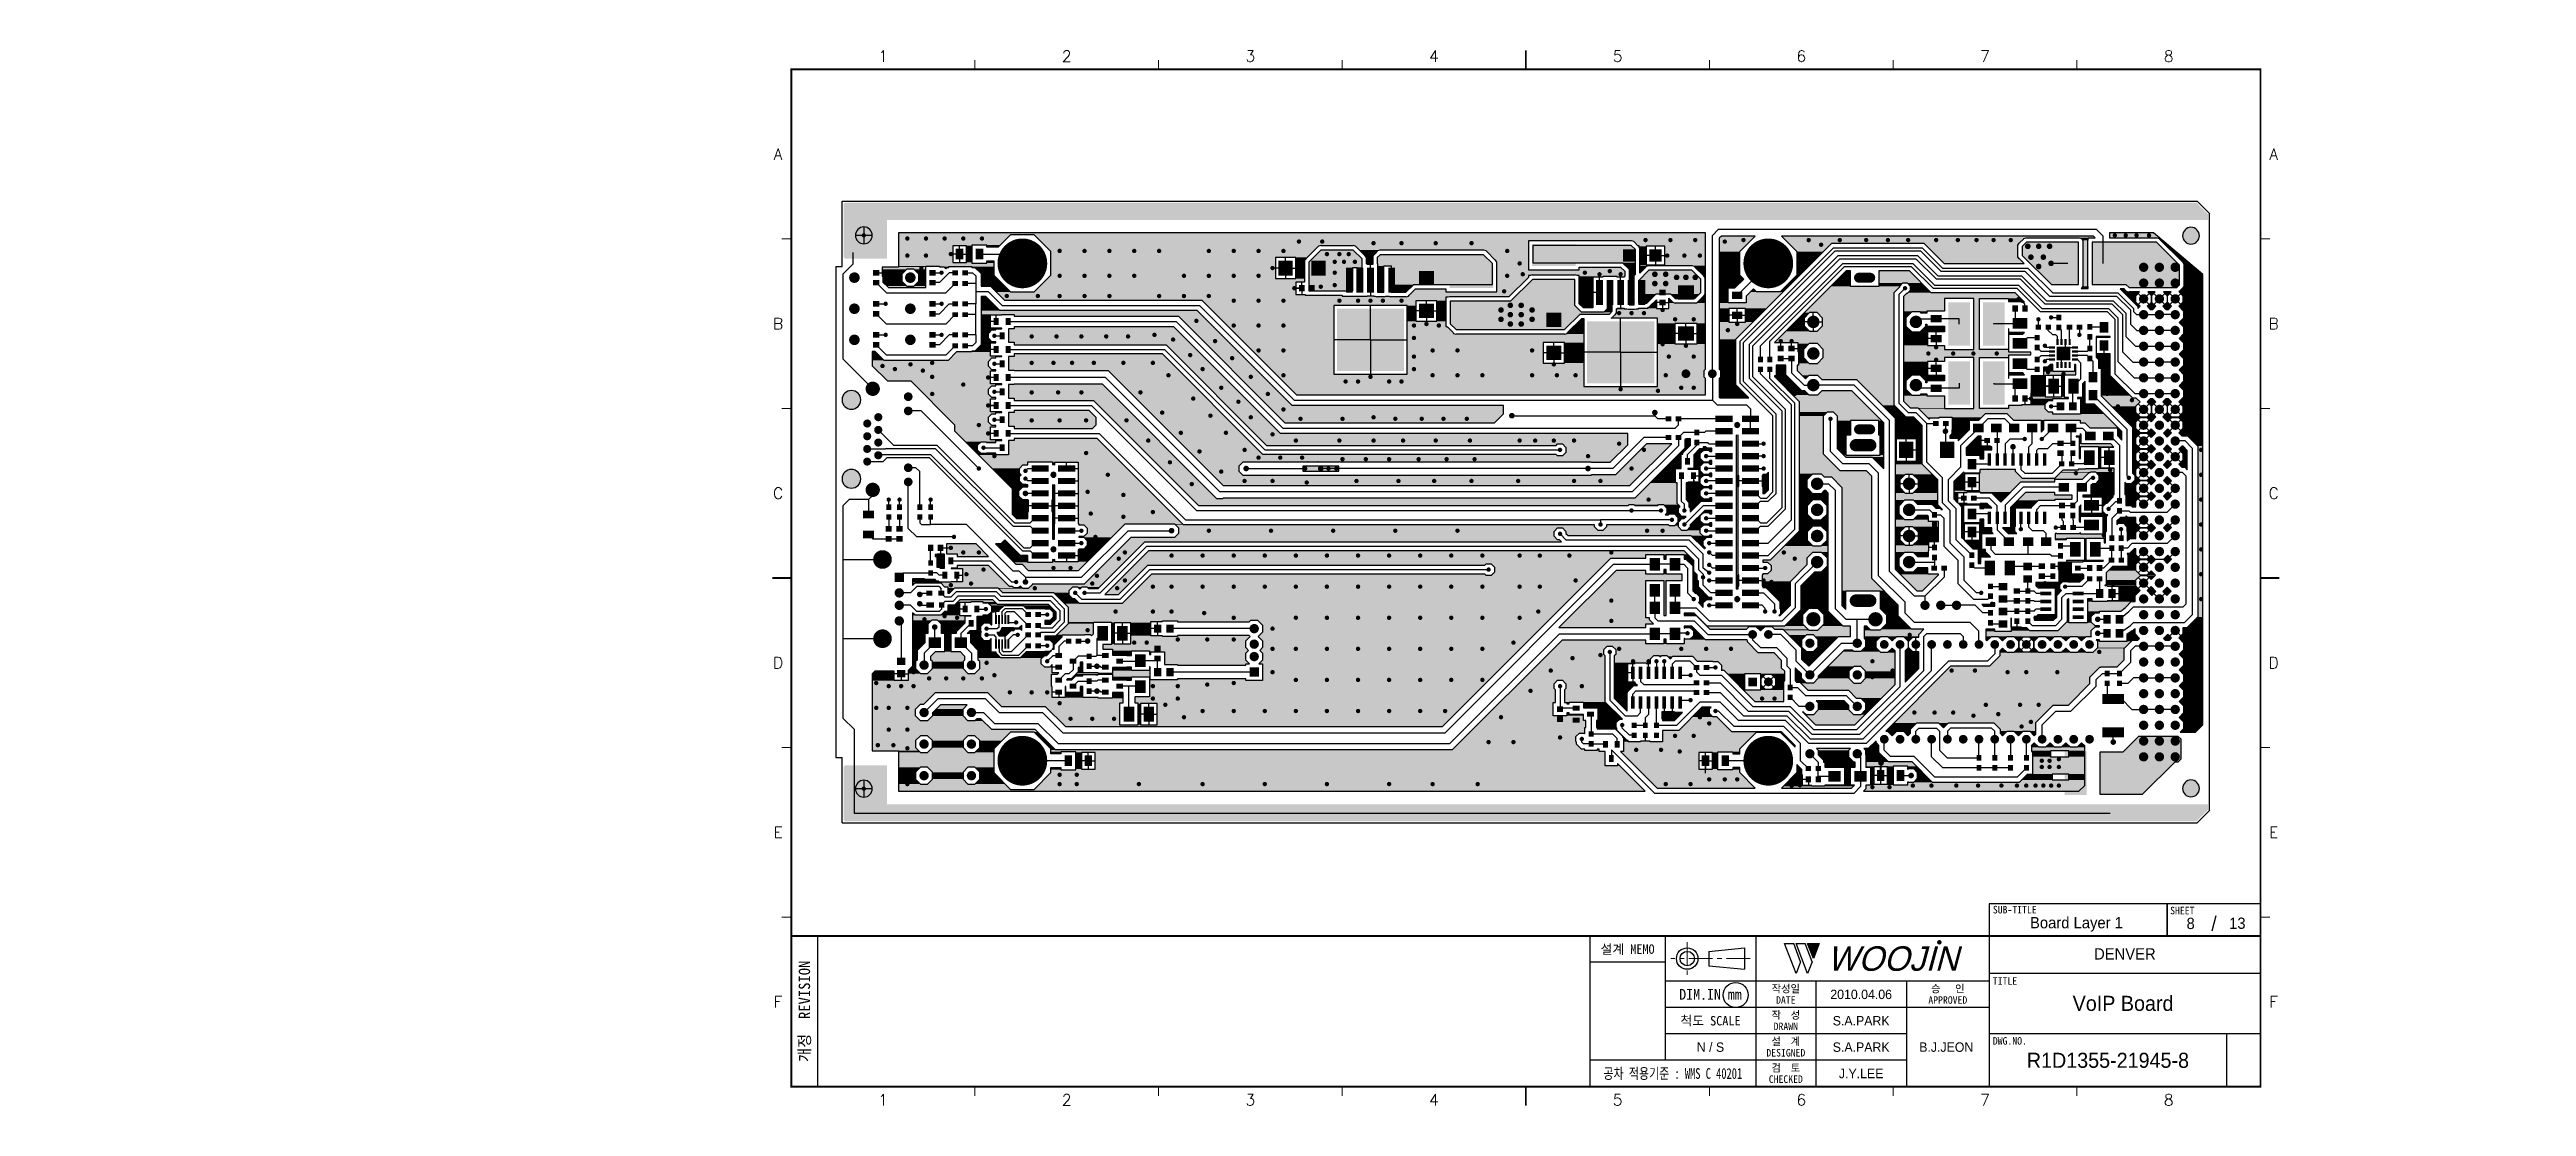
# Model space of a CAD drawing. Extents: x 295 to 953, y 10 to 290.
import ezdxf
from ezdxf.enums import TextEntityAlignment as Align

# ---------------------------------------------------------------- set-up
doc = ezdxf.new("R2010")
doc.units = 0
doc.header["$LTSCALE"] = 5
doc.header["$MEASUREMENT"] = 0
doc.linetypes.add('CENTER', pattern=[2, 1.25, -0.25, 0.25, -0.25])
doc.layers.get('0').update_dxf_attribs({"linetype": 'CONTINUOUS', "lineweight": 25})
for name, color, linetype in [('16_COMP_GBR', 1, 'CONTINUOUS'), ('SHEET', 3, 'CONTINUOUS'), ('문자', 4, 'CONTINUOUS'), ('테두리', 3, 'CONTINUOUS')]:
    doc.layers.add(name, color=color, linetype=linetype)
for name, color, linetype, lineweight in [('2', 2, 'CENTER', 13), ('4', 4, 'CONTINUOUS', 18), ('6', 6, 'CONTINUOUS', 13)]:
    doc.layers.add(name, color=color, linetype=linetype, lineweight=lineweight)
doc.styles.add('MARK', font='ARLRDBD.TTF')
doc.styles.get("Standard").update_dxf_attribs({"font": 'simplex.shx'})
doc.styles.add('굴림', font='')
doc.styles.add('굴림체', font='')
doc.styles.get('굴림').set_extended_font_data('Gulim')
doc.styles.get('굴림체').set_extended_font_data('GulimChe')

msp = doc.modelspace()

# ---------------------------------------------------------------- texts
at = {"color": 4, "style": '굴림'}
for s, p in [('2010.04.06', (775.98, 39.5)), ('S.A.PARK', (775.98, 32.5)), ('S.A.PARK', (775.98, 25.5)), ('B.J.JEON', (798.57, 25.5)), ('J.Y.LEE', (775.98, 18.5))]:
    msp.add_text(s, height=2.5, dxfattribs=at).set_placement(p, align=Align.MIDDLE_CENTER)
at = {"layer": '4', "style": '굴림'}
for s, p in [('Board Layer 1', (833.13, 58.53)), ('8', (863.44, 58.33)), ('13', (875.83, 58.38)), ('DENVER', (845.98, 50.24))]:
    msp.add_text(s, height=3, dxfattribs=at).set_placement(p, align=Align.MIDDLE_CENTER)
at = {"layer": '6', "char_height": 3.5278, "width": 39.2183, "attachment_point": 4}
for insert in [(295.11, 181.28), (295.11, 173.63)]:
    msp.add_mtext('{\\f굴림|b0|i0|c129;\\C7;', dxfattribs=dict(at, insert=insert))
at = {"layer": '6', "color": 4, "char_height": 3, "attachment_point": 4, "style": '굴림체'}
for insert, width in [((905.28, 137.42), 36.962), ((952.58, 106.26), 52.2944), ((952.58, 102.14), 52.2944), ((573.67, 73.54), 36.962)]:
    msp.add_mtext('{\\f굴림|b0|i0|c129;\\C7;', dxfattribs=dict(at, insert=insert, width=width))
at = {"layer": '문자', "style": '굴림'}
for s, height, p in [('VoIP Board', 4, (845.5, 37.11)), ('N / S', 2.5, (735.98, 25.5)), ('R1D1355-21945-8', 4, (841.48, 22))]:
    msp.add_text(s, height=height, dxfattribs=at).set_placement(p, align=Align.MIDDLE_CENTER)

# ---------------------------------------------------------------- blocks, each defined once
blk = doc.blocks.new('B')
at = {"layer": '문자'}
blk.add_hatch(color=256, dxfattribs=at).paths.add_polyline_path([(13.79, 10), (15.31, 6), (16.84, 10)])
at = {"color": 4, "const_width": 0.6}
blk.add_lwpolyline([(48.46, 10.32, 1), (49.06, 10.32, 1)], format="xyb", close=True, dxfattribs=at)
at = {"layer": '문자'}
for p, q in [((10.73, 2), (7.68, 10)), ((7.68, 10), (10.09, 10)), ((11.94, 5.16), (10.09, 10)), ((10.73, 10), (13.15, 10)), ((13.79, 2), (10.73, 10)), ((14.99, 5.16), (13.15, 10)), ((13.79, 10), (16.84, 10)), ((15.31, 6), (13.79, 10)), ((16.84, 10), (15.31, 6)), ((11.94, 5.16), (10.73, 2)), ((14.99, 5.16), (13.79, 2))]:
    blk.add_line(p, q, dxfattribs=at)
at = {"layer": '문자', "style": 'MARK', "oblique": 15}
blk.add_text('WOOJIN', height=6.5, dxfattribs=at).set_placement((36.4, 6), align=Align.MIDDLE_CENTER)
blk = doc.blocks.new('C')
blk.add_line((15, 285), (15, 285))
at = {"layer": '2'}
for p, q in [((252.83, 53.35), (252.83, 44.65)), ((269.53, 49), (248.48, 49))]:
    blk.add_line(p, q, dxfattribs=at)
at = {"layer": 'SHEET'}
for p, q in [((393.14, 60.3), (392.07, 56.28)), ((22, 55), (22, 15)), ((227, 55), (227, 15)), ((247, 55), (247, 22)), ((271, 55), (271, 15)), ((271, 55), (271, 15)), ((333, 55), (333, 15)), ((247, 48), (227, 48)), ((333, 43), (247, 43)), ((287, 43), (287, 15)), ((311, 43), (311, 15)), ((405, 45), (333, 45)), ((333, 36), (247, 36)), ((311, 29), (247, 29)), ((405, 29), (333, 29)), ((396, 29), (396, 15)), ((311, 22), (227, 22))]:
    blk.add_line(p, q, dxfattribs=at)
at = {"layer": 'SHEET', "color": 4}
for p, q in [((258.53, 50.9), (268.03, 51.85)), ((258.53, 50.9), (258.53, 47.1)), ((258.53, 47.1), (268.03, 46.15)), ((268.03, 51.85), (268.03, 46.15))]:
    blk.add_line(p, q, dxfattribs=at)
at = {"layer": 'SHEET'}
for points in [[(333, 55), (380.19, 55), (380.19, 63.49), (333, 63.49)], [(380.19, 55), (405, 55), (405, 63.49), (380.19, 63.49)]]:
    blk.add_lwpolyline(points, close=True, dxfattribs=at)
at = {"layer": 'SHEET', "color": 4}
for radius in [2.85, 1.9]:
    blk.add_circle((252.83, 49), radius, dxfattribs=at)
at = {"layer": 'SHEET'}
blk.add_circle((265.7, 39.32), 3.32, dxfattribs=at)
at = {"layer": '테두리'}
blk.add_line((405, 285), (405, 15), dxfattribs=at)
for points, const_width in [([(210, 290), (210, 285)], 0.5), ([(15, 285), (15, 15), (405, 15), (405, 285), (15, 285)], 0.5), ([(63.75, 287.5), (63.75, 285)], 0.3), ([(112.5, 287.5), (112.5, 285)], 0.3), ([(161.25, 287.5), (161.25, 285)], 0.3), ([(258.75, 287.5), (258.75, 285)], 0.3), ([(307.5, 287.5), (307.5, 285)], 0.3), ([(356.25, 287.5), (356.25, 285)], 0.3), ([(12.5, 240), (15, 240)], 0.3), ([(407.5, 240), (405, 240)], 0.3), ([(12.5, 195), (15, 195)], 0.3), ([(407.5, 195), (405, 195)], 0.3), ([(10, 150), (15, 150)], 0.5), ([(410, 150), (405, 150)], 0.5), ([(12.5, 105), (15, 105)], 0.3), ([(407.5, 105), (405, 105)], 0.3), ([(12.5, 60), (15, 60)], 0.3), ([(407.5, 60), (405, 60)], 0.3), ([(15, 55), (405, 55)], 0.5), ([(63.75, 12.5), (63.75, 15)], 0.3), ([(112.5, 12.5), (112.5, 15)], 0.3), ([(161.25, 12.5), (161.25, 15)], 0.3), ([(210, 10), (210, 15)], 0.5), ([(258.75, 12.5), (258.75, 15)], 0.3), ([(307.5, 12.5), (307.5, 15)], 0.3), ([(356.25, 12.5), (356.25, 15)], 0.3)]:
    blk.add_lwpolyline(points, dxfattribs=dict(at, const_width=const_width))
blk.add_blockref('B', (271, 43))
at = {"layer": '문자'}
for s, p in [('1', (39.38, 288.5)), ('2', (88.12, 288.5)), ('3', (136.88, 288.5)), ('4', (185.62, 288.5)), ('5', (234.38, 288.5)), ('6', (283.12, 288.5)), ('7', (331.88, 288.5)), ('8', (380.62, 288.5)), ('A', (11.5, 262.5)), ('A', (408.5, 262.5)), ('B', (11.5, 217.5)), ('B', (408.5, 217.5)), ('C', (11.5, 172.5)), ('C', (408.5, 172.5)), ('D', (11.5, 127.5)), ('D', (408.5, 127.5)), ('E', (11.5, 82.5)), ('E', (408.5, 82.5)), ('F', (11.5, 37.5)), ('F', (408.5, 37.5)), ('1', (39.38, 11.5)), ('2', (88.12, 11.5)), ('3', (136.88, 11.5)), ('4', (185.62, 11.5)), ('5', (234.38, 11.5)), ('6', (283.12, 11.5)), ('7', (331.88, 11.5)), ('8', (380.62, 11.5))]:
    blk.add_text(s, height=3, dxfattribs=at).set_placement(p, align=Align.MIDDLE)
at = {"layer": '문자', "style": '굴림체'}
for s, height, p in [('SUB-TITLE', 2, (339.77, 61.98)), ('SHEET', 2, (384.24, 61.74)), ('설계 MEMO', 2.5, (237, 51.5)), ('DIM.IN mm', 2.85, (259, 39.5)), ('작성일', 2, (279, 41)), ('승   인', 2, (322, 41)), ('척도 SCALE', 2.5, (259, 32.5)), ('작  성', 2, (279, 34)), ('DATE', 2, (279, 38)), ('APPROVED', 2, (322, 38)), ('설  계', 2, (279, 27)), ('DRAWN', 2, (279, 31)), ('DESIGNED', 2, (279, 24)), ('검  토', 2, (279, 20)), ('CHECKED', 2, (279, 17))]:
    blk.add_text(s, height=height, dxfattribs=at).set_placement(p, align=Align.MIDDLE_CENTER)
blk.add_text('개정  REVISION', height=3, rotation=90, dxfattribs=at).set_placement((18.5, 35), align=Align.MIDDLE_CENTER)
for s, p in [('TITLE', (333.95, 42.05)), ('DWG.NO.', (333.95, 26.15))]:
    blk.add_text(s, height=2, dxfattribs=at).set_placement(p)
at = {"layer": '문자', "style": '굴림체', "width": 0.75}
blk.add_text('공차 적용기준 : WMS C 40201', height=2.85, dxfattribs=at).set_placement((249, 18.5), align=Align.MIDDLE_CENTER)

# ---------------------------------------------------------------- hatches: boundary and pattern name
at = {"linetype": 'Continuous'}
h = msp.add_hatch(color=256, dxfattribs=at)
h.dxf.hatch_style = 1
h.paths.add_polyline_path([(861.3, 94.16, 1), (865.76, 94.16, 1)])
h.paths.add_polyline_path([(861.3, 240.84, 1), (865.76, 240.84, 1)])
h.paths.add_polyline_path([(510.43, 197.28, 1), (505.48, 197.28, 1)])
h.paths.add_polyline_path([(505.48, 176.33, 1), (510.43, 176.33, 1)])

# ---------------------------------------------------------------- linework, layer by layer
msp.add_line((491.98, 15), (491.98, 15))
msp.add_line((491.98, 15), (491.98, 15))
for points, const_width in [([(510.96, 240.93, 1), (511.54, 240.93, 1)], 0.577), ([(522.51, 240.1, 1), (523.09, 240.1, 1)], 0.577), ([(527.46, 240.1, 1), (528.04, 240.1, 1)], 0.577), ([(532.41, 240.1, 1), (532.99, 240.1, 1)], 0.577), ([(537.36, 240.1, 1), (537.94, 240.1, 1)], 0.577), ([(542.31, 240.1, 1), (542.89, 240.1, 1)], 0.577), ([(550.03, 233.5, 1), (556.63, 233.5, 1)], 6.6), ([(562.94, 236.8, 1), (563.52, 236.8, 1)], 0.577), ([(569.54, 236.8, 1), (570.12, 236.8, 1)], 0.577), ([(576.14, 236.8, 1), (576.72, 236.8, 1)], 0.577), ([(582.74, 236.8, 1), (583.32, 236.8, 1)], 0.577), ([(589.34, 236.8, 1), (589.92, 236.8, 1)], 0.577), ([(602.54, 236.8, 1), (603.12, 236.8, 1)], 0.577), ([(609.14, 236.8, 1), (609.72, 236.8, 1)], 0.577), ([(615.74, 236.8, 1), (616.32, 236.8, 1)], 0.577), ([(622.34, 236.8, 1), (622.92, 236.8, 1)], 0.577), ([(626.46, 239.28, 1), (627.04, 239.28, 1)], 0.577), ([(632.65, 239.28, 1), (633.23, 239.28, 1)], 0.577), ([(646.26, 238.86, 1), (646.84, 238.86, 1)], 0.577), ([(653.69, 238.86, 1), (654.27, 238.86, 1)], 0.577), ([(662.76, 238.86, 1), (663.34, 238.86, 1)], 0.577), ([(672.25, 238.86, 1), (672.83, 238.86, 1)], 0.577), ([(681.74, 236.8, 1), (682.32, 236.8, 1)], 0.577), ([(718.45, 239.69, 1), (719.03, 239.69, 1)], 0.577), ([(725.05, 239.69, 1), (725.63, 239.69, 1)], 0.577), ([(731.65, 239.69, 1), (732.23, 239.69, 1)], 0.577), ([(739.49, 239.28, 1), (740.07, 239.28, 1)], 0.577), ([(744.44, 239.69, 1), (745.02, 239.69, 1)], 0.577), ([(748.03, 233.5, 1), (754.63, 233.5, 1)], 6.6), ([(761.76, 239.69, 1), (762.34, 239.69, 1)], 0.577), ([(765.06, 238.45, 1), (765.64, 238.45, 1)], 0.577), ([(770.01, 239.69, 1), (770.59, 239.69, 1)], 0.577), ([(777.03, 239.69, 1), (777.6, 239.69, 1)], 0.577), ([(782.8, 239.69, 1), (783.38, 239.69, 1)], 0.577), ([(788.16, 239.69, 1), (788.74, 239.69, 1)], 0.577), ([(795.59, 239.69, 1), (796.17, 239.69, 1)], 0.577), ([(801.36, 239.69, 1), (801.94, 239.69, 1)], 0.577), ([(806.31, 239.69, 1), (806.89, 239.69, 1)], 0.577), ([(810.85, 239.69, 1), (811.43, 239.69, 1)], 0.577), ([(815.39, 239.69, 1), (815.97, 239.69, 1)], 0.577), ([(819.84, 238.04, 1), (820.59, 238.04, 1)], 0.742), ([(822.73, 238.04, 1), (823.47, 238.04, 1)], 0.742), ([(825.62, 238.04, 1), (826.36, 238.04, 1)], 0.742), ([(843.03, 240.93, 1), (843.6, 240.93, 1)], 0.577), ([(845.91, 240.93, 1), (846.49, 240.93, 1)], 0.577), ([(848.8, 240.93, 1), (849.38, 240.93, 1)], 0.577), ([(852.1, 240.93, 1), (852.68, 240.93, 1)], 0.577), ([(508.04, 229.71, 1), (509.45, 229.71, 1)], 1.4), ([(516.74, 231.03, 1), (517.32, 231.03, 1)], 0.577), ([(522.89, 229.71, 1), (524.3, 229.71, 1)], 1.4), ([(522.51, 235.56, 1), (523.09, 235.56, 1)], 0.577), ([(526.23, 232.26, 1), (526.8, 232.26, 1)], 0.577), ([(527.46, 235.56, 1), (528.04, 235.56, 1)], 0.577), ([(531.59, 231.03, 1), (532.17, 231.03, 1)], 0.577), ([(534.06, 235.97, 1), (534.64, 235.97, 1)], 0.577), ([(543.14, 230.2, 1), (543.72, 230.2, 1)], 0.577), ([(562.94, 230.2, 1), (563.52, 230.2, 1)], 0.577), ([(569.54, 230.2, 1), (570.12, 230.2, 1)], 0.577), ([(576.14, 230.2, 1), (576.72, 230.2, 1)], 0.577), ([(582.74, 230.2, 1), (583.32, 230.2, 1)], 0.577), ([(595.94, 230.2, 1), (596.52, 230.2, 1)], 0.577), ([(602.54, 230.2, 1), (603.12, 230.2, 1)], 0.577), ([(609.14, 230.2, 1), (609.72, 230.2, 1)], 0.577), ([(615.74, 230.2, 1), (616.32, 230.2, 1)], 0.577), ([(619.45, 232.26, 1), (620.03, 232.26, 1)], 0.577), ([(633.89, 235.97, 1), (634.47, 235.97, 1)], 0.577), ([(635.95, 233.91, 1), (636.53, 233.91, 1)], 0.577), ([(635.95, 231.03, 1), (636.53, 231.03, 1)], 0.577), ([(637.19, 235.97, 1), (637.77, 235.97, 1)], 0.577), ([(638.43, 233.91, 1), (639, 233.91, 1)], 0.577), ([(639.66, 235.97, 1), (640.24, 235.97, 1)], 0.577), ([(641.31, 233.91, 1), (641.89, 233.91, 1)], 0.577), ([(645.44, 233.91, 1), (646.02, 233.91, 1)], 0.577), ([(681.74, 230.2, 1), (682.32, 230.2, 1)], 0.577), ([(685.04, 233.5, 1), (685.62, 233.5, 1)], 0.577), ([(685.86, 230.61, 1), (686.44, 230.61, 1)], 0.577), ([(702.36, 231.03, 1), (702.94, 231.03, 1)], 0.577), ([(706.24, 230.61, 1), (706.82, 230.61, 1)], 0.577), ([(708.96, 231.44, 1), (709.54, 231.44, 1)], 0.577), ([(711.85, 230.61, 1), (712.43, 230.61, 1)], 0.577), ([(720.84, 230.61, 1), (721.59, 230.61, 1)], 0.742), ([(723.73, 230.61, 1), (724.47, 230.61, 1)], 0.742), ([(724.23, 235.56, 1), (724.8, 235.56, 1)], 0.577), ([(726.62, 229.79, 1), (727.36, 229.79, 1)], 0.742), ([(728.76, 235.56, 1), (729.34, 235.56, 1)], 0.577), ([(729.09, 229.79, 1), (729.84, 229.79, 1)], 0.742), ([(731.57, 229.79, 1), (732.31, 229.79, 1)], 0.742), ([(732.89, 235.56, 1), (733.47, 235.56, 1)], 0.577), ([(740.73, 235.15, 1), (741.3, 235.15, 1)], 0.577), ([(761.76, 234.74, 1), (762.34, 234.74, 1)], 0.577), ([(775.01, 229.69, 1), (776.33, 229.69, 1)], 1.32), ([(775.58, 229.69, 1), (776.9, 229.69, 1)], 1.32), ([(776.24, 229.69, 1), (777.56, 229.69, 1)], 1.32), ([(776.82, 229.69, 1), (778.14, 229.69, 1)], 1.32), ([(777.48, 229.69, 1), (778.8, 229.69, 1)], 1.32), ([(820.67, 235.15, 1), (821.41, 235.15, 1)], 0.742), ([(822.73, 232.67, 1), (823.47, 232.67, 1)], 0.742), ([(823.97, 235.15, 1), (824.71, 235.15, 1)], 0.742), ([(826.03, 233.5, 1), (826.77, 233.5, 1)], 0.742), ([(850.34, 232.46, 1), (851.57, 232.46, 1)], 1.24), ([(854.53, 232.46, 1), (855.76, 232.46, 1)], 1.24), ([(858.72, 232.46, 1), (859.96, 232.46, 1)], 1.24), ([(862.41, 232.67, 1), (862.99, 232.67, 1)], 0.577), ([(864.89, 230.2, 1), (865.47, 230.2, 1)], 0.577), ([(519.21, 228.14, 1), (519.79, 228.14, 1)], 0.577), ([(526.23, 228.14, 1), (526.8, 228.14, 1)], 0.577), ([(543.14, 223.6, 1), (543.72, 223.6, 1)], 0.577), ([(548.91, 224.84, 1), (549.49, 224.84, 1)], 0.577), ([(557.16, 224.84, 1), (557.74, 224.84, 1)], 0.577), ([(562.94, 224.84, 1), (563.52, 224.84, 1)], 0.577), ([(569.54, 224.84, 1), (570.12, 224.84, 1)], 0.577), ([(576.14, 224.84, 1), (576.72, 224.84, 1)], 0.577), ([(589.34, 224.84, 1), (589.92, 224.84, 1)], 0.577), ([(595.94, 224.84, 1), (596.52, 224.84, 1)], 0.577), ([(602.54, 224.84, 1), (603.12, 224.84, 1)], 0.577), ([(609.14, 223.6, 1), (609.72, 223.6, 1)], 0.577), ([(615.74, 223.6, 1), (616.32, 223.6, 1)], 0.577), ([(622.34, 223.6, 1), (622.92, 223.6, 1)], 0.577), ([(625.23, 226.9, 1), (625.8, 226.9, 1)], 0.577), ([(632.24, 227.31, 1), (632.82, 227.31, 1)], 0.577), ([(635.95, 227.73, 1), (636.53, 227.73, 1)], 0.577), ([(637.19, 223.6, 1), (637.77, 223.6, 1)], 0.577), ([(642.14, 223.6, 1), (642.72, 223.6, 1)], 0.577), ([(645.44, 223.6, 1), (646.02, 223.6, 1)], 0.577), ([(648.74, 223.6, 1), (649.32, 223.6, 1)], 0.577), ([(653.69, 223.6, 1), (654.27, 223.6, 1)], 0.577), ([(680.91, 226.08, 1), (681.49, 226.08, 1)], 0.577), ([(702.36, 224.01, 1), (702.94, 224.01, 1)], 0.577), ([(720.84, 228.14, 1), (721.59, 228.14, 1)], 0.742), ([(723.73, 228.14, 1), (724.47, 228.14, 1)], 0.742), ([(741.14, 229.38, 1), (741.72, 229.38, 1)], 0.577), ([(787.34, 226.9, 1), (787.92, 226.9, 1)], 0.577), ([(817.45, 224.01, 1), (818.03, 224.01, 1)], 0.577), ([(850.34, 228.27, 1), (851.57, 228.27, 1)], 1.24), ([(850.34, 224.08, 1), (851.57, 224.08, 1)], 1.24), ([(854.53, 228.27, 1), (855.76, 228.27, 1)], 1.24), ([(854.53, 224.08, 1), (855.76, 224.08, 1)], 1.24), ([(858.72, 228.27, 1), (859.96, 228.27, 1)], 1.24), ([(858.72, 224.08, 1), (859.96, 224.08, 1)], 1.24), ([(863.24, 226.9, 1), (863.82, 226.9, 1)], 0.577), ([(864.89, 223.6, 1), (865.47, 223.6, 1)], 0.577), ([(508.04, 221.46, 1), (509.45, 221.46, 1)], 1.4), ([(516.74, 222.78, 1), (517.32, 222.78, 1)], 0.577), ([(522.89, 221.46, 1), (524.3, 221.46, 1)], 1.4), ([(531.59, 222.78, 1), (532.17, 222.78, 1)], 0.577), ([(543.96, 218.07, 1), (544.54, 218.07, 1)], 0.577), ([(599.24, 218.24, 1), (599.82, 218.24, 1)], 0.577), ([(609.14, 217, 1), (609.72, 217, 1)], 0.577), ([(615.74, 217, 1), (616.32, 217, 1)], 0.577), ([(622.34, 217, 1), (622.92, 217, 1)], 0.577), ([(656.99, 217, 1), (657.57, 217, 1)], 0.577), ([(660.29, 217.41, 1), (660.87, 217.41, 1)], 0.577), ([(663.59, 217, 1), (664.17, 217, 1)], 0.577), ([(680.01, 221.13, 1), (680.75, 221.13, 1)], 0.742), ([(680.01, 218.65, 1), (680.75, 218.65, 1)], 0.742), ([(682.48, 222.36, 1), (683.22, 222.36, 1)], 0.742), ([(682.48, 219.89, 1), (683.22, 219.89, 1)], 0.742), ([(682.48, 217.41, 1), (683.22, 217.41, 1)], 0.742), ([(685.37, 222.36, 1), (686.11, 222.36, 1)], 0.742), ([(685.37, 219.89, 1), (686.11, 219.89, 1)], 0.742), ([(685.37, 217.41, 1), (686.11, 217.41, 1)], 0.742), ([(688.26, 221.13, 1), (689, 221.13, 1)], 0.742), ([(688.26, 218.65, 1), (689, 218.65, 1)], 0.742), ([(711.44, 220.3, 1), (712.02, 220.3, 1)], 0.577), ([(714.74, 220.3, 1), (715.32, 220.3, 1)], 0.577), ([(718.04, 220.3, 1), (718.62, 220.3, 1)], 0.577), ([(722.99, 221.13, 1), (723.57, 221.13, 1)], 0.577), ([(726.29, 218.65, 1), (726.87, 218.65, 1)], 0.577), ([(731.24, 218.65, 1), (731.82, 218.65, 1)], 0.577), ([(742.79, 217.41, 1), (743.37, 217.41, 1)], 0.577), ([(762.46, 217.96, 1), (764.11, 217.96, 1)], 1.65), ([(789.7, 217.96, 1), (791.35, 217.96, 1)], 1.65), ([(822.73, 218.65, 1), (823.31, 218.65, 1)], 0.577), ([(826.11, 219.15, 1), (826.69, 219.15, 1)], 0.577), ([(850.34, 219.89, 1), (851.57, 219.89, 1)], 1.24), ([(854.53, 219.89, 1), (855.76, 219.89, 1)], 1.24), ([(858.72, 219.89, 1), (859.96, 219.89, 1)], 1.24), ([(863.24, 220.3, 1), (863.82, 220.3, 1)], 0.577), ([(864.89, 217, 1), (865.47, 217, 1)], 0.577), ([(508.04, 213.21, 1), (509.45, 213.21, 1)], 1.4), ([(516.74, 214.53, 1), (517.32, 214.53, 1)], 0.577), ([(522.89, 213.21, 1), (524.3, 213.21, 1)], 1.4), ([(531.59, 214.53, 1), (532.17, 214.53, 1)], 0.577), ([(543.96, 210.65, 1), (544.54, 210.65, 1)], 0.577), ([(545.61, 214.28, 1), (546.19, 214.28, 1)], 0.577), ([(555.51, 214.11, 1), (556.09, 214.11, 1)], 0.577), ([(562.11, 214.11, 1), (562.69, 214.11, 1)], 0.577), ([(568.71, 214.11, 1), (569.29, 214.11, 1)], 0.577), ([(575.31, 214.11, 1), (575.89, 214.11, 1)], 0.577), ([(581.09, 214.11, 1), (581.67, 214.11, 1)], 0.577), ([(588.1, 214.53, 1), (588.68, 214.53, 1)], 0.577), ([(593.05, 213.29, 1), (593.63, 213.29, 1)], 0.577), ([(604.19, 212.88, 1), (604.77, 212.88, 1)], 0.577), ([(615.74, 210.4, 1), (616.32, 210.4, 1)], 0.577), ([(622.34, 210.4, 1), (622.92, 210.4, 1)], 0.577), ([(656.99, 213.7, 1), (657.57, 213.7, 1)], 0.577), ([(661.94, 210.4, 1), (662.52, 210.4, 1)], 0.577), ([(668.54, 210.4, 1), (669.12, 210.4, 1)], 0.577), ([(688.34, 210.4, 1), (688.92, 210.4, 1)], 0.577), ([(701.13, 215.76, 1), (701.7, 215.76, 1)], 0.577), ([(722.99, 215.35, 1), (723.57, 215.35, 1)], 0.577), ([(722.99, 212.05, 1), (723.57, 212.05, 1)], 0.577), ([(729.18, 211.64, 1), (729.75, 211.64, 1)], 0.577), ([(740.31, 215.76, 1), (740.89, 215.76, 1)], 0.577), ([(740.31, 210.4, 1), (740.89, 210.4, 1)], 0.577), ([(754.34, 212.88, 1), (754.92, 212.88, 1)], 0.577), ([(757.23, 212.88, 1), (757.8, 212.88, 1)], 0.577), ([(762.46, 209.58, 1), (764.11, 209.58, 1)], 1.65), ([(795.59, 211.23, 1), (796.17, 211.23, 1)], 0.577), ([(824.46, 211.64, 1), (825.04, 211.64, 1)], 0.577), ([(828.18, 210.81, 1), (828.75, 210.81, 1)], 0.577), ([(830.65, 210.81, 1), (831.23, 210.81, 1)], 0.577), ([(833.62, 214.53, 1), (834.2, 214.53, 1)], 0.577), ([(850.34, 215.7, 1), (851.57, 215.7, 1)], 1.24), ([(850.34, 211.51, 1), (851.57, 211.51, 1)], 1.24), ([(854.53, 215.7, 1), (855.76, 215.7, 1)], 1.24), ([(854.53, 211.51, 1), (855.76, 211.51, 1)], 1.24), ([(858.72, 215.7, 1), (859.96, 215.7, 1)], 1.24), ([(858.72, 211.51, 1), (859.96, 211.51, 1)], 1.24), ([(863.24, 213.7, 1), (863.82, 213.7, 1)], 0.577), ([(864.89, 210.4, 1), (865.47, 210.4, 1)], 0.577), ([(514.26, 208.75, 1), (514.84, 208.75, 1)], 0.577), ([(515.91, 206.28, 1), (516.49, 206.28, 1)], 0.577), ([(519.21, 205.45, 1), (519.79, 205.45, 1)], 0.577), ([(523.34, 206.69, 1), (523.92, 206.69, 1)], 0.577), ([(526.64, 205.04, 1), (527.22, 205.04, 1)], 0.577), ([(529.11, 207.1, 1), (529.69, 207.1, 1)], 0.577), ([(529.11, 203.39, 1), (529.69, 203.39, 1)], 0.577), ([(545.61, 206.85, 1), (546.19, 206.85, 1)], 0.577), ([(555.51, 207.1, 1), (556.09, 207.1, 1)], 0.577), ([(561.29, 207.1, 1), (561.87, 207.1, 1)], 0.577), ([(566.24, 207.1, 1), (566.82, 207.1, 1)], 0.577), ([(572.01, 207.1, 1), (572.59, 207.1, 1)], 0.577), ([(579.85, 207.1, 1), (580.43, 207.1, 1)], 0.577), ([(587.69, 207.1, 1), (588.27, 207.1, 1)], 0.577), ([(591.81, 203.8, 1), (592.39, 203.8, 1)], 0.577), ([(597.59, 209.16, 1), (598.17, 209.16, 1)], 0.577), ([(600.89, 205.45, 1), (601.47, 205.45, 1)], 0.577), ([(608.73, 208.34, 1), (609.3, 208.34, 1)], 0.577), ([(613.68, 203.39, 1), (614.25, 203.39, 1)], 0.577), ([(622.34, 203.8, 1), (622.92, 203.8, 1)], 0.577), ([(645.44, 203.39, 1), (646.02, 203.39, 1)], 0.577), ([(656.99, 208.75, 1), (657.57, 208.75, 1)], 0.577), ([(656.99, 205.45, 1), (657.57, 205.45, 1)], 0.577), ([(661.94, 203.8, 1), (662.52, 203.8, 1)], 0.577), ([(668.54, 203.8, 1), (669.12, 203.8, 1)], 0.577), ([(675.14, 203.8, 1), (675.72, 203.8, 1)], 0.577), ([(688.34, 203.8, 1), (688.92, 203.8, 1)], 0.577), ([(694.11, 206.69, 1), (694.69, 206.69, 1)], 0.577), ([(694.94, 203.8, 1), (695.52, 203.8, 1)], 0.577), ([(699.89, 209.16, 1), (700.47, 209.16, 1)], 0.577), ([(699.89, 203.8, 1), (700.47, 203.8, 1)], 0.577), ([(723.81, 203.8, 1), (724.39, 203.8, 1)], 0.577), ([(724.64, 208.75, 1), (725.22, 208.75, 1)], 0.577), ([(728.89, 204.21, 1), (730.04, 204.21, 1)], 1.16), ([(731.24, 208.75, 1), (731.82, 208.75, 1)], 0.577), ([(735.9, 204.21, 1), (737.06, 204.21, 1)], 1.16), ([(740.31, 206.28, 1), (740.89, 206.28, 1)], 0.577), ([(754.34, 204.63, 1), (754.92, 204.63, 1)], 0.577), ([(793.53, 209.58, 1), (794.1, 209.58, 1)], 0.577), ([(795.59, 207.93, 1), (796.17, 207.93, 1)], 0.577), ([(800.13, 209.58, 1), (800.7, 209.58, 1)], 0.577), ([(805.49, 209.58, 1), (806.07, 209.58, 1)], 0.577), ([(811.68, 209.58, 1), (812.25, 209.58, 1)], 0.577), ([(824.46, 207.51, 1), (825.04, 207.51, 1)], 0.577), ([(825.29, 204.63, 1), (825.87, 204.63, 1)], 0.577), ([(828.18, 208.34, 1), (828.75, 208.34, 1)], 0.577), ([(829.41, 209.58, 1), (829.99, 209.58, 1)], 0.577), ([(829.41, 204.21, 1), (829.99, 204.21, 1)], 0.577), ([(830.65, 208.34, 1), (831.23, 208.34, 1)], 0.577), ([(840.14, 208.75, 1), (840.72, 208.75, 1)], 0.577), ([(840.96, 206.28, 1), (841.54, 206.28, 1)], 0.577), ([(850.34, 207.31, 1), (851.57, 207.31, 1)], 1.24), ([(850.34, 203.12, 1), (851.57, 203.12, 1)], 1.24), ([(854.53, 207.31, 1), (855.76, 207.31, 1)], 1.24), ([(854.53, 203.12, 1), (855.76, 203.12, 1)], 1.24), ([(858.72, 207.31, 1), (859.96, 207.31, 1)], 1.24), ([(858.72, 203.12, 1), (859.96, 203.12, 1)], 1.24), ([(863.24, 207.1, 1), (863.82, 207.1, 1)], 0.577), ([(864.89, 203.8, 1), (865.47, 203.8, 1)], 0.577), ([(512.66, 200.22, 1), (514.56, 200.22, 1)], 1.9), ([(522.46, 198.12, 1), (523.61, 198.12, 1)], 1.16), ([(529.11, 198.85, 1), (529.69, 198.85, 1)], 0.577), ([(537.36, 201.32, 1), (537.94, 201.32, 1)], 0.577), ([(543.96, 203.22, 1), (544.54, 203.22, 1)], 0.577), ([(545.61, 199.43, 1), (546.19, 199.43, 1)], 0.577), ([(555.51, 199.26, 1), (556.09, 199.26, 1)], 0.577), ([(562.53, 199.26, 1), (563.1, 199.26, 1)], 0.577), ([(568.71, 199.26, 1), (569.29, 199.26, 1)], 0.577), ([(584.39, 199.26, 1), (584.97, 199.26, 1)], 0.577), ([(598.41, 197.61, 1), (598.99, 197.61, 1)], 0.577), ([(605.84, 200.5, 1), (606.42, 200.5, 1)], 0.577), ([(610.38, 196.79, 1), (610.95, 196.79, 1)], 0.577), ([(618.21, 198.85, 1), (618.79, 198.85, 1)], 0.577), ([(638.84, 202.15, 1), (639.42, 202.15, 1)], 0.577), ([(642.14, 202.15, 1), (642.72, 202.15, 1)], 0.577), ([(650.39, 202.15, 1), (650.97, 202.15, 1)], 0.577), ([(653.69, 202.15, 1), (654.27, 202.15, 1)], 0.577), ([(711.85, 200.09, 1), (712.43, 200.09, 1)], 0.577), ([(721.75, 199.68, 1), (722.33, 199.68, 1)], 0.577), ([(727.94, 200.5, 1), (728.52, 200.5, 1)], 0.577), ([(731.24, 200.5, 1), (731.82, 200.5, 1)], 0.577), ([(740.31, 200.5, 1), (740.89, 200.5, 1)], 0.577), ([(755.99, 201.32, 1), (756.57, 201.32, 1)], 0.577), ([(758.05, 198.85, 1), (758.63, 198.85, 1)], 0.577), ([(762.46, 201.19, 1), (764.11, 201.19, 1)], 1.65), ([(789.7, 201.19, 1), (791.35, 201.19, 1)], 1.65), ([(820.75, 197.61, 1), (821.33, 197.61, 1)], 0.577), ([(821.58, 202.56, 1), (822.15, 202.56, 1)], 0.577), ([(824.05, 200.91, 1), (824.63, 200.91, 1)], 0.577), ([(840.96, 202.98, 1), (841.54, 202.98, 1)], 0.577), ([(840.96, 198.85, 1), (841.54, 198.85, 1)], 0.577), ([(847.56, 197.2, 1), (848.14, 197.2, 1)], 0.577), ([(850.34, 198.93, 1), (851.57, 198.93, 1)], 1.24), ([(854.53, 198.93, 1), (855.76, 198.93, 1)], 1.24), ([(858.72, 198.93, 1), (859.96, 198.93, 1)], 1.24), ([(863.24, 200.5, 1), (863.82, 200.5, 1)], 0.577), ([(864.89, 197.2, 1), (865.47, 197.2, 1)], 0.577), ([(511.61, 191, 1), (512.68, 191, 1)], 1.07), ([(514.54, 192.68, 1), (515.62, 192.68, 1)], 1.07), ([(522.46, 194.35, 1), (523.61, 194.35, 1)], 1.16), ([(541.49, 190.6, 1), (542.07, 190.6, 1)], 0.577), ([(543.96, 195.8, 1), (544.54, 195.8, 1)], 0.577), ([(545.61, 192, 1), (546.19, 192, 1)], 0.577), ([(555.51, 191.84, 1), (556.09, 191.84, 1)], 0.577), ([(562.94, 191.84, 1), (563.52, 191.84, 1)], 0.577), ([(569.95, 191.84, 1), (570.53, 191.84, 1)], 0.577), ([(580.68, 191.84, 1), (581.25, 191.84, 1)], 0.577), ([(590.16, 193.9, 1), (590.74, 193.9, 1)], 0.577), ([(602.95, 193.08, 1), (603.53, 193.08, 1)], 0.577), ([(613.68, 192.66, 1), (614.25, 192.66, 1)], 0.577), ([(622.34, 194.73, 1), (622.92, 194.73, 1)], 0.577), ([(626.88, 192.25, 1), (627.45, 192.25, 1)], 0.577), ([(638.01, 192.25, 1), (638.59, 192.25, 1)], 0.577), ([(646.26, 192.66, 1), (646.84, 192.66, 1)], 0.577), ([(652.04, 192.25, 1), (652.62, 192.25, 1)], 0.577), ([(659.05, 192.25, 1), (659.63, 192.25, 1)], 0.577), ([(664.83, 192.25, 1), (665.4, 192.25, 1)], 0.577), ([(671.01, 192.25, 1), (671.59, 192.25, 1)], 0.577), ([(682.89, 193.08, 1), (683.64, 193.08, 1)], 0.742), ([(720.84, 193.9, 1), (721.59, 193.9, 1)], 0.742), ([(742.79, 190.6, 1), (743.37, 190.6, 1)], 0.577), ([(767.54, 192.25, 1), (768.12, 192.25, 1)], 0.577), ([(775.01, 189.46, 1), (776.33, 189.46, 1)], 1.32), ([(775.58, 189.46, 1), (776.9, 189.46, 1)], 1.32), ([(776.24, 189.46, 1), (777.56, 189.46, 1)], 1.32), ([(776.9, 189.46, 1), (778.22, 189.46, 1)], 1.32), ([(777.48, 189.46, 1), (778.8, 189.46, 1)], 1.32), ([(826.11, 195.55, 1), (826.69, 195.55, 1)], 0.577), ([(843.85, 195.55, 1), (844.43, 195.55, 1)], 0.577), ([(850.34, 194.74, 1), (851.57, 194.74, 1)], 1.24), ([(850.34, 190.55, 1), (851.57, 190.55, 1)], 1.24), ([(854.53, 194.74, 1), (855.76, 194.74, 1)], 1.24), ([(854.53, 190.55, 1), (855.76, 190.55, 1)], 1.24), ([(858.72, 194.74, 1), (859.96, 194.74, 1)], 1.24), ([(858.72, 190.55, 1), (859.96, 190.55, 1)], 1.24), ([(863.24, 193.9, 1), (863.82, 193.9, 1)], 0.577), ([(864.89, 190.6, 1), (865.47, 190.6, 1)], 0.577), ([(511.61, 187.63, 1), (512.68, 187.63, 1)], 1.07), ([(511.61, 184.26, 1), (512.68, 184.26, 1)], 1.07), ([(514.54, 189.31, 1), (515.62, 189.31, 1)], 1.07), ([(514.54, 185.95, 1), (515.62, 185.95, 1)], 1.07), ([(542.73, 184.58, 1), (543.3, 184.58, 1)], 0.577), ([(543.96, 188.37, 1), (544.54, 188.37, 1)], 0.577), ([(586.45, 186.47, 1), (587.03, 186.47, 1)], 0.577), ([(595.11, 188.54, 1), (595.69, 188.54, 1)], 0.577), ([(600.06, 183.59, 1), (600.64, 183.59, 1)], 0.577), ([(607.08, 188.54, 1), (607.65, 188.54, 1)], 0.577), ([(612.03, 184, 1), (612.6, 184, 1)], 0.577), ([(619.45, 188.13, 1), (620.03, 188.13, 1)], 0.577), ([(625.64, 186.47, 1), (626.22, 186.47, 1)], 0.577), ([(637.19, 186.47, 1), (637.77, 186.47, 1)], 0.577), ([(646.26, 186.47, 1), (646.84, 186.47, 1)], 0.577), ([(654.1, 186.47, 1), (654.68, 186.47, 1)], 0.577), ([(662.76, 186.47, 1), (663.34, 186.47, 1)], 0.577), ([(671.84, 186.47, 1), (672.42, 186.47, 1)], 0.577), ([(685.04, 186.47, 1), (685.62, 186.47, 1)], 0.577), ([(689.16, 186.47, 1), (689.74, 186.47, 1)], 0.577), ([(694.11, 186.47, 1), (694.69, 186.47, 1)], 0.577), ([(695.76, 184, 1), (696.34, 184, 1)], 0.577), ([(699.48, 186.47, 1), (700.05, 186.47, 1)], 0.577), ([(711.44, 185.65, 1), (712.02, 185.65, 1)], 0.577), ([(718.04, 184, 1), (718.62, 184, 1)], 0.577), ([(725.45, 185.65, 1), (725.61, 185.65, 1)], 0.165), ([(749.8, 185.65, 1), (750.38, 185.65, 1)], 0.577), ([(773.81, 185.24, 1), (775.46, 185.24, 1)], 1.65), ([(774.63, 185.24, 1), (776.28, 185.24, 1)], 1.65), ([(775.67, 185.24, 1), (777.32, 185.24, 1)], 1.65), ([(776.7, 185.24, 1), (778.35, 185.24, 1)], 1.65), ([(777.52, 185.24, 1), (779.17, 185.24, 1)], 1.65), ([(787.75, 189.78, 1), (788.33, 189.78, 1)], 0.577), ([(797.98, 188.95, 1), (798.72, 188.95, 1)], 0.742), ([(807.14, 186.89, 1), (807.72, 186.89, 1)], 0.577), ([(815.91, 184.82, 1), (816.65, 184.82, 1)], 0.742), ([(819.1, 186.89, 1), (819.68, 186.89, 1)], 0.577), ([(823.64, 186.89, 1), (824.22, 186.89, 1)], 0.577), ([(850.34, 186.36, 1), (851.57, 186.36, 1)], 1.24), ([(854.53, 186.36, 1), (855.76, 186.36, 1)], 1.24), ([(858.72, 186.36, 1), (859.96, 186.36, 1)], 1.24), ([(865.92, 184, 1), (866.5, 184, 1)], 0.577), ([(511.61, 180.9, 1), (512.68, 180.9, 1)], 1.07), ([(514.54, 182.58, 1), (515.62, 182.58, 1)], 1.07), ([(522.46, 179.26, 1), (523.61, 179.26, 1)], 1.16), ([(541.49, 179.05, 1), (542.07, 179.05, 1)], 0.577), ([(545.61, 182.35, 1), (546.19, 182.35, 1)], 0.577), ([(553.86, 178.43, 1), (554.44, 178.43, 1)], 0.577), ([(561.29, 177.4, 1), (561.87, 177.4, 1)], 0.577), ([(569.95, 183.17, 1), (570.53, 183.17, 1)], 0.577), ([(575.73, 177.4, 1), (576.3, 177.4, 1)], 0.577), ([(592.23, 180.7, 1), (592.8, 180.7, 1)], 0.577), ([(605.84, 178.23, 1), (606.42, 178.23, 1)], 0.577), ([(612.36, 179.05, 1), (613.1, 179.05, 1)], 0.742), ([(615.74, 181.94, 1), (616.32, 181.94, 1)], 0.577), ([(621.51, 181.94, 1), (622.09, 181.94, 1)], 0.577), ([(627.29, 181.94, 1), (627.87, 181.94, 1)], 0.577), ([(628.11, 179.05, 1), (628.69, 179.05, 1)], 0.577), ([(629.07, 180.86, 1), (629.24, 180.86, 1)], 0.165), ([(631.69, 180.86, 1), (631.86, 180.86, 1)], 0.165), ([(632.16, 179.05, 1), (632.9, 179.05, 1)], 0.742), ([(634.3, 179.05, 1), (634.88, 179.05, 1)], 0.577), ([(636.36, 179.05, 1), (636.94, 179.05, 1)], 0.577), ([(638.01, 181.53, 1), (638.59, 181.53, 1)], 0.577), ([(644.2, 181.53, 1), (644.78, 181.53, 1)], 0.577), ([(650.39, 181.53, 1), (650.97, 181.53, 1)], 0.577), ([(658.23, 181.53, 1), (658.8, 181.53, 1)], 0.577), ([(665.65, 181.53, 1), (666.23, 181.53, 1)], 0.577), ([(673.08, 181.53, 1), (673.65, 181.53, 1)], 0.577), ([(703.11, 179.05, 1), (703.85, 179.05, 1)], 0.742), ([(703.19, 182.35, 1), (703.77, 182.35, 1)], 0.577), ([(714.74, 179.05, 1), (715.32, 179.05, 1)], 0.577), ([(734.54, 182.35, 1), (735.12, 182.35, 1)], 0.577), ([(734.54, 179.05, 1), (735.12, 179.05, 1)], 0.577), ([(749.8, 182.35, 1), (750.38, 182.35, 1)], 0.577), ([(749.8, 179.05, 1), (750.38, 179.05, 1)], 0.577), ([(832.71, 177.81, 1), (833.29, 177.81, 1)], 0.577), ([(841.79, 178.64, 1), (842.37, 178.64, 1)], 0.577), ([(850.34, 182.17, 1), (851.57, 182.17, 1)], 1.24), ([(850.34, 177.98, 1), (851.57, 177.98, 1)], 1.24), ([(854.53, 182.17, 1), (855.76, 182.17, 1)], 1.24), ([(854.53, 177.98, 1), (855.76, 177.98, 1)], 1.24), ([(858.72, 182.17, 1), (859.96, 182.17, 1)], 1.24), ([(858.72, 177.98, 1), (859.96, 177.98, 1)], 1.24), ([(865.92, 177.4, 1), (866.5, 177.4, 1)], 0.577), ([(512.66, 173.39, 1), (514.56, 173.39, 1)], 1.9), ([(517.56, 170.8, 1), (518.14, 170.8, 1)], 0.577), ([(520.45, 170.8, 1), (521.03, 170.8, 1)], 0.577), ([(522.46, 175.49, 1), (523.61, 175.49, 1)], 1.16), ([(528.7, 170.8, 1), (529.28, 170.8, 1)], 0.577), ([(553.78, 172.45, 1), (554.52, 172.45, 1)], 0.742), ([(553.86, 176.37, 1), (554.44, 176.37, 1)], 0.577), ([(570.36, 172.86, 1), (570.94, 172.86, 1)], 0.577), ([(579.85, 172.04, 1), (580.43, 172.04, 1)], 0.577), ([(598, 174.93, 1), (598.58, 174.93, 1)], 0.577), ([(612.03, 175.75, 1), (612.6, 175.75, 1)], 0.577), ([(619.45, 175.75, 1), (620.03, 175.75, 1)], 0.577), ([(628.53, 175.34, 1), (629.1, 175.34, 1)], 0.577), ([(629.07, 177.23, 1), (629.24, 177.23, 1)], 0.165), ([(631.69, 177.23, 1), (631.86, 177.23, 1)], 0.165), ([(641.73, 175.75, 1), (642.3, 175.75, 1)], 0.577), ([(652.86, 175.75, 1), (653.44, 175.75, 1)], 0.577), ([(662.35, 175.75, 1), (662.93, 175.75, 1)], 0.577), ([(672.25, 175.75, 1), (672.83, 175.75, 1)], 0.577), ([(684.63, 175.75, 1), (685.2, 175.75, 1)], 0.577), ([(699.48, 175.75, 1), (700.05, 175.75, 1)], 0.577), ([(706.49, 175.75, 1), (707.07, 175.75, 1)], 0.577), ([(719.28, 170.8, 1), (719.85, 170.8, 1)], 0.577), ([(731.24, 174.93, 1), (731.82, 174.93, 1)], 0.577), ([(731.65, 170.8, 1), (732.23, 170.8, 1)], 0.577), ([(734.54, 175.75, 1), (735.12, 175.75, 1)], 0.577), ([(734.54, 172.45, 1), (735.12, 172.45, 1)], 0.577), ([(749.8, 175.75, 1), (750.38, 175.75, 1)], 0.577), ([(763.46, 175.01, 1), (765.11, 175.01, 1)], 1.65), ([(787.88, 175.01, 1), (789.53, 175.01, 1)], 1.65), ([(800.95, 171.21, 1), (801.53, 171.21, 1)], 0.577), ([(802.19, 175.34, 1), (802.77, 175.34, 1)], 0.577), ([(837.25, 176.58, 1), (837.83, 176.58, 1)], 0.577), ([(840.55, 170.8, 1), (841.13, 170.8, 1)], 0.577), ([(846.74, 176.58, 1), (847.32, 176.58, 1)], 0.577), ([(850.34, 173.79, 1), (851.57, 173.79, 1)], 1.24), ([(854.53, 173.79, 1), (855.76, 173.79, 1)], 1.24), ([(858.72, 173.79, 1), (859.96, 173.79, 1)], 1.24), ([(865.92, 170.8, 1), (866.5, 170.8, 1)], 0.577), ([(571.19, 167.09, 1), (571.77, 167.09, 1)], 0.577), ([(579.85, 166.26, 1), (580.43, 166.26, 1)], 0.577), ([(587.69, 167.5, 1), (588.27, 167.5, 1)], 0.577), ([(706.49, 164.2, 1), (707.07, 164.2, 1)], 0.577), ([(714.74, 167.91, 1), (715.32, 167.91, 1)], 0.577), ([(722.58, 167.91, 1), (723.15, 167.91, 1)], 0.577), ([(725.46, 165.44, 1), (726.04, 165.44, 1)], 0.577), ([(728.76, 167.91, 1), (729.34, 167.91, 1)], 0.577), ([(728.76, 164.2, 1), (729.34, 164.2, 1)], 0.577), ([(734.54, 165.85, 1), (735.12, 165.85, 1)], 0.577), ([(763.46, 168.08, 1), (765.11, 168.08, 1)], 1.65), ([(787.88, 168.08, 1), (789.53, 168.08, 1)], 1.65), ([(841.38, 168.33, 1), (841.95, 168.33, 1)], 0.577), ([(850.34, 169.6, 1), (851.57, 169.6, 1)], 1.24), ([(850.34, 165.4, 1), (851.57, 165.4, 1)], 1.24), ([(854.53, 169.6, 1), (855.76, 169.6, 1)], 1.24), ([(854.53, 165.4, 1), (855.76, 165.4, 1)], 1.24), ([(858.72, 169.6, 1), (859.96, 169.6, 1)], 1.24), ([(858.72, 165.4, 1), (859.96, 165.4, 1)], 1.24), ([(865.92, 164.2, 1), (866.5, 164.2, 1)], 0.577), ([(534.06, 158.01, 1), (534.64, 158.01, 1)], 0.577), ([(534.89, 160.9, 1), (535.47, 160.9, 1)], 0.577), ([(548.09, 158.43, 1), (548.67, 158.43, 1)], 0.577), ([(561.29, 157.6, 1), (561.87, 157.6, 1)], 0.577), ([(568.71, 162.55, 1), (569.29, 162.55, 1)], 0.577), ([(568.71, 159.25, 1), (569.29, 159.25, 1)], 0.577), ([(572.43, 160.9, 1), (573, 160.9, 1)], 0.577), ([(592.56, 162.55, 1), (593.3, 162.55, 1)], 0.742), ([(602.54, 162.55, 1), (603.12, 162.55, 1)], 0.577), ([(619.04, 162.55, 1), (619.62, 162.55, 1)], 0.577), ([(635.54, 162.55, 1), (636.12, 162.55, 1)], 0.577), ([(652.04, 162.55, 1), (652.62, 162.55, 1)], 0.577), ([(668.54, 162.55, 1), (669.12, 162.55, 1)], 0.577), ([(695.76, 161.73, 1), (696.34, 161.73, 1)], 0.577), ([(718.86, 162.55, 1), (719.44, 162.55, 1)], 0.577), ([(722.99, 162.55, 1), (723.57, 162.55, 1)], 0.577), ([(734.54, 162.55, 1), (735.12, 162.55, 1)], 0.577), ([(735.36, 159.25, 1), (735.94, 159.25, 1)], 0.577), ([(758.05, 160.08, 1), (758.63, 160.08, 1)], 0.577), ([(763.46, 161.15, 1), (765.11, 161.15, 1)], 1.65), ([(787.88, 161.15, 1), (789.53, 161.15, 1)], 1.65), ([(795.18, 162.14, 1), (795.75, 162.14, 1)], 0.577), ([(795.18, 160.08, 1), (795.75, 160.08, 1)], 0.577), ([(805.08, 159.25, 1), (805.65, 159.25, 1)], 0.577), ([(815.99, 162.96, 1), (816.57, 162.96, 1)], 0.577), ([(818.09, 162.96, 1), (818.66, 162.96, 1)], 0.577), ([(827.35, 163.38, 1), (827.93, 163.38, 1)], 0.577), ([(840.14, 161.31, 1), (840.72, 161.31, 1)], 0.577), ([(844.68, 162.96, 1), (845.25, 162.96, 1)], 0.577), ([(850.34, 161.21, 1), (851.57, 161.21, 1)], 1.24), ([(850.34, 157.02, 1), (851.57, 157.02, 1)], 1.24), ([(854.53, 161.21, 1), (855.76, 161.21, 1)], 1.24), ([(854.53, 157.02, 1), (855.76, 157.02, 1)], 1.24), ([(858.72, 161.21, 1), (859.96, 161.21, 1)], 1.24), ([(858.72, 157.02, 1), (859.96, 157.02, 1)], 1.24), ([(865.92, 157.6, 1), (866.5, 157.6, 1)], 0.577), ([(514.97, 154.91, 1), (517.44, 154.91, 1)], 2.48), ([(537.36, 156.78, 1), (537.94, 156.78, 1)], 0.577), ([(538.19, 151, 1), (538.77, 151, 1)], 0.577), ([(541.49, 156.78, 1), (542.07, 156.78, 1)], 0.577), ([(542.73, 152.24, 1), (543.3, 152.24, 1)], 0.577), ([(550.98, 156.36, 1), (551.55, 156.36, 1)], 0.577), ([(561.29, 152.65, 1), (561.87, 152.65, 1)], 0.577), ([(565.83, 152.65, 1), (566.4, 152.65, 1)], 0.577), ([(569.13, 155.54, 1), (569.7, 155.54, 1)], 0.577), ([(578.61, 155.13, 1), (579.19, 155.13, 1)], 0.577), ([(580.26, 156.78, 1), (580.84, 156.78, 1)], 0.577), ([(592.64, 155.95, 1), (593.22, 155.95, 1)], 0.577), ([(600.89, 155.95, 1), (601.47, 155.95, 1)], 0.577), ([(609.14, 155.95, 1), (609.72, 155.95, 1)], 0.577), ([(617.39, 155.95, 1), (617.97, 155.95, 1)], 0.577), ([(625.64, 155.95, 1), (626.22, 155.95, 1)], 0.577), ([(633.89, 155.95, 1), (634.47, 155.95, 1)], 0.577), ([(642.14, 155.95, 1), (642.72, 155.95, 1)], 0.577), ([(650.39, 155.95, 1), (650.97, 155.95, 1)], 0.577), ([(658.64, 155.95, 1), (659.22, 155.95, 1)], 0.577), ([(666.89, 155.95, 1), (667.47, 155.95, 1)], 0.577), ([(675.14, 155.95, 1), (675.72, 155.95, 1)], 0.577), ([(676.79, 152.24, 1), (677.37, 152.24, 1)], 0.577), ([(685.04, 155.95, 1), (685.62, 155.95, 1)], 0.577), ([(690.4, 155.95, 1), (690.98, 155.95, 1)], 0.577), ([(698.24, 155.95, 1), (698.82, 155.95, 1)], 0.577), ([(709.38, 156.78, 1), (709.95, 156.78, 1)], 0.577), ([(735.36, 156.78, 1), (735.94, 156.78, 1)], 0.577), ([(735.36, 153.48, 1), (735.94, 153.48, 1)], 0.577), ([(735.36, 151.41, 1), (735.94, 151.41, 1)], 0.577), ([(750.21, 152.65, 1), (750.79, 152.65, 1)], 0.577), ([(755.16, 156.78, 1), (755.74, 156.78, 1)], 0.577), ([(758.05, 155.13, 1), (758.63, 155.13, 1)], 0.577), ([(763.46, 154.22, 1), (765.11, 154.22, 1)], 1.65), ([(787.88, 154.22, 1), (789.53, 154.22, 1)], 1.65), ([(850.34, 152.83, 1), (851.57, 152.83, 1)], 1.24), ([(854.53, 152.83, 1), (855.76, 152.83, 1)], 1.24), ([(858.72, 152.83, 1), (859.96, 152.83, 1)], 1.24), ([(865.92, 151, 1), (866.5, 151, 1)], 0.577), ([(520.04, 146.05, 1), (521.28, 146.05, 1)], 1.24), ([(525.73, 145.64, 1), (526.47, 145.64, 1)], 0.742), ([(534.06, 148.11, 1), (534.64, 148.11, 1)], 0.577), ([(539.43, 148.53, 1), (540, 148.53, 1)], 0.577), ([(551.39, 148.94, 1), (551.97, 148.94, 1)], 0.577), ([(553.78, 148.94, 1), (554.52, 148.94, 1)], 0.742), ([(556.34, 147.29, 1), (556.92, 147.29, 1)], 0.577), ([(567.06, 146.05, 1), (567.64, 146.05, 1)], 0.577), ([(569.54, 146.05, 1), (570.12, 146.05, 1)], 0.577), ([(571.6, 148.53, 1), (572.18, 148.53, 1)], 0.577), ([(572.84, 150.59, 1), (573.42, 150.59, 1)], 0.577), ([(578.2, 147.29, 1), (578.78, 147.29, 1)], 0.577), ([(580.26, 149.35, 1), (580.84, 149.35, 1)], 0.577), ([(587.69, 147.7, 1), (588.27, 147.7, 1)], 0.577), ([(592.64, 147.7, 1), (593.22, 147.7, 1)], 0.577), ([(600.89, 147.7, 1), (601.47, 147.7, 1)], 0.577), ([(609.14, 147.7, 1), (609.72, 147.7, 1)], 0.577), ([(617.39, 147.7, 1), (617.97, 147.7, 1)], 0.577), ([(625.64, 147.7, 1), (626.22, 147.7, 1)], 0.577), ([(633.89, 147.7, 1), (634.47, 147.7, 1)], 0.577), ([(642.14, 147.7, 1), (642.72, 147.7, 1)], 0.577), ([(650.39, 147.7, 1), (650.97, 147.7, 1)], 0.577), ([(658.64, 147.7, 1), (659.22, 147.7, 1)], 0.577), ([(666.89, 147.7, 1), (667.47, 147.7, 1)], 0.577), ([(675.14, 147.7, 1), (675.72, 147.7, 1)], 0.577), ([(685.04, 147.7, 1), (685.62, 147.7, 1)], 0.577), ([(690.4, 147.7, 1), (690.98, 147.7, 1)], 0.577), ([(699.89, 149.35, 1), (700.47, 149.35, 1)], 0.577), ([(731.24, 144.4, 1), (731.82, 144.4, 1)], 0.577), ([(733.71, 150.18, 1), (734.29, 150.18, 1)], 0.577), ([(735.36, 149.35, 1), (735.94, 149.35, 1)], 0.577), ([(742.79, 144.4, 1), (743.37, 144.4, 1)], 0.577), ([(749.8, 149.35, 1), (750.38, 149.35, 1)], 0.577), ([(751.86, 148.94, 1), (752.44, 148.94, 1)], 0.577), ([(773.81, 143.99, 1), (775.46, 143.99, 1)], 1.65), ([(774.63, 143.99, 1), (776.28, 143.99, 1)], 1.65), ([(775.67, 143.99, 1), (777.32, 143.99, 1)], 1.65), ([(776.49, 143.99, 1), (778.14, 143.99, 1)], 1.65), ([(777.52, 143.99, 1), (779.17, 143.99, 1)], 1.65), ([(807.55, 146.05, 1), (808.13, 146.05, 1)], 0.577), ([(824.46, 148.61, 1), (825.04, 148.61, 1)], 0.577), ([(829.83, 147.7, 1), (830.4, 147.7, 1)], 0.577), ([(842.61, 148.53, 1), (843.19, 148.53, 1)], 0.577), ([(845.09, 145.64, 1), (845.67, 145.64, 1)], 0.577), ([(850.34, 148.64, 1), (851.57, 148.64, 1)], 1.24), ([(850.34, 144.45, 1), (851.57, 144.45, 1)], 1.24), ([(854.53, 148.64, 1), (855.76, 148.64, 1)], 1.24), ([(854.53, 144.45, 1), (855.76, 144.45, 1)], 1.24), ([(858.72, 148.64, 1), (859.96, 148.64, 1)], 1.24), ([(858.72, 144.45, 1), (859.96, 144.45, 1)], 1.24), ([(865.92, 144.4, 1), (866.5, 144.4, 1)], 0.577), ([(520.04, 142.75, 1), (521.28, 142.75, 1)], 1.24), ([(520.04, 138.62, 1), (521.28, 138.62, 1)], 1.24), ([(525.73, 143.16, 1), (526.47, 143.16, 1)], 0.742), ([(527.05, 139.04, 1), (527.63, 139.04, 1)], 0.577), ([(532.41, 139.86, 1), (532.99, 139.86, 1)], 0.577), ([(535.71, 142.34, 1), (536.29, 142.34, 1)], 0.577), ([(535.71, 139.45, 1), (536.29, 139.45, 1)], 0.577), ([(543.35, 141.76, 1), (543.92, 141.76, 1)], 0.577), ([(546.03, 141.51, 1), (546.6, 141.51, 1)], 0.577), ([(551.39, 138.21, 1), (551.97, 138.21, 1)], 0.577), ([(559.64, 140.28, 1), (560.22, 140.28, 1)], 0.577), ([(577.79, 141.1, 1), (578.37, 141.1, 1)], 0.577), ([(587.69, 141.1, 1), (588.27, 141.1, 1)], 0.577), ([(592.64, 141.1, 1), (593.22, 141.1, 1)], 0.577), ([(601.3, 140.69, 1), (601.88, 140.69, 1)], 0.577), ([(609.14, 139.45, 1), (609.72, 139.45, 1)], 0.577), ([(625.64, 139.45, 1), (626.22, 139.45, 1)], 0.577), ([(633.89, 139.45, 1), (634.47, 139.45, 1)], 0.577), ([(642.14, 139.45, 1), (642.72, 139.45, 1)], 0.577), ([(650.39, 139.45, 1), (650.97, 139.45, 1)], 0.577), ([(658.64, 139.45, 1), (659.22, 139.45, 1)], 0.577), ([(666.89, 139.45, 1), (667.47, 139.45, 1)], 0.577), ([(675.14, 139.45, 1), (675.72, 139.45, 1)], 0.577), ([(685.04, 139.45, 1), (685.62, 139.45, 1)], 0.577), ([(689.99, 141.1, 1), (690.57, 141.1, 1)], 0.577), ([(709.38, 143.99, 1), (709.95, 143.99, 1)], 0.577), ([(709.38, 138.62, 1), (709.95, 138.62, 1)], 0.577), ([(735.36, 142.75, 1), (735.94, 142.75, 1)], 0.577), ([(750.21, 141.1, 1), (750.79, 141.1, 1)], 0.577), ([(752.69, 141.1, 1), (753.27, 141.1, 1)], 0.577), ([(762.34, 139.04, 1), (764.24, 139.04, 1)], 1.9), ([(778.84, 139.04, 1), (780.74, 139.04, 1)], 1.9), ([(783.63, 143.16, 1), (784.2, 143.16, 1)], 0.577), ([(792.31, 142.75, 1), (793.54, 142.75, 1)], 1.24), ([(796.5, 142.75, 1), (797.73, 142.75, 1)], 1.24), ([(800.69, 142.75, 1), (801.92, 142.75, 1)], 1.24), ([(810.44, 143.16, 1), (811.02, 143.16, 1)], 0.577), ([(821.99, 139.45, 1), (822.57, 139.45, 1)], 0.577), ([(838.41, 139.04, 1), (839.15, 139.04, 1)], 0.742), ([(850.34, 140.26, 1), (851.57, 140.26, 1)], 1.24), ([(854.53, 140.26, 1), (855.76, 140.26, 1)], 1.24), ([(858.72, 140.26, 1), (859.96, 140.26, 1)], 1.24), ([(865.92, 137.8, 1), (866.5, 137.8, 1)], 0.577), ([(514.97, 133.89, 1), (517.44, 133.89, 1)], 2.48), ([(524.99, 132.03, 1), (525.57, 132.03, 1)], 0.577), ([(526.64, 135.74, 1), (527.22, 135.74, 1)], 0.577), ([(529.7, 136.97, 1), (530.44, 136.97, 1)], 0.742), ([(540.66, 134.91, 1), (541.24, 134.91, 1)], 0.577), ([(542.73, 131.2, 1), (543.3, 131.2, 1)], 0.577), ([(543.55, 136.56, 1), (544.13, 136.56, 1)], 0.577), ([(543.55, 134.91, 1), (544.13, 134.91, 1)], 0.577), ([(548.5, 135.33, 1), (549.08, 135.33, 1)], 0.577), ([(551.8, 134.91, 1), (552.38, 134.91, 1)], 0.577), ([(559.64, 132.03, 1), (560.22, 132.03, 1)], 0.577), ([(570.28, 133.26, 1), (571.02, 133.26, 1)], 0.742), ([(570.36, 136.15, 1), (570.94, 136.15, 1)], 0.577), ([(582.74, 136.15, 1), (583.32, 136.15, 1)], 0.577), ([(582.74, 132.85, 1), (583.32, 132.85, 1)], 0.577), ([(586.04, 136.15, 1), (586.62, 136.15, 1)], 0.577), ([(586.04, 132.85, 1), (586.62, 132.85, 1)], 0.577), ([(594.29, 133.68, 1), (594.87, 133.68, 1)], 0.577), ([(602.13, 133.68, 1), (602.7, 133.68, 1)], 0.577), ([(609.14, 133.68, 1), (609.72, 133.68, 1)], 0.577), ([(614.25, 136.56, 1), (615.49, 136.56, 1)], 1.24), ([(614.25, 132.44, 1), (615.49, 132.44, 1)], 1.24), ([(619.45, 136.56, 1), (620.03, 136.56, 1)], 0.577), ([(619.45, 131.2, 1), (620.03, 131.2, 1)], 0.577), ([(625.64, 131.2, 1), (626.22, 131.2, 1)], 0.577), ([(633.89, 131.2, 1), (634.47, 131.2, 1)], 0.577), ([(642.14, 131.2, 1), (642.72, 131.2, 1)], 0.577), ([(650.39, 131.2, 1), (650.97, 131.2, 1)], 0.577), ([(658.64, 131.2, 1), (659.22, 131.2, 1)], 0.577), ([(666.89, 131.2, 1), (667.47, 131.2, 1)], 0.577), ([(675.14, 131.2, 1), (675.72, 131.2, 1)], 0.577), ([(683.39, 132.85, 1), (683.97, 132.85, 1)], 0.577), ([(711.44, 131.2, 1), (712.02, 131.2, 1)], 0.577), ([(727.94, 131.2, 1), (728.52, 131.2, 1)], 0.577), ([(729.59, 135.33, 1), (730.17, 135.33, 1)], 0.577), ([(734.54, 131.2, 1), (735.12, 131.2, 1)], 0.577), ([(741.14, 131.2, 1), (741.72, 131.2, 1)], 0.577), ([(746.59, 135.01, 1), (747.75, 135.01, 1)], 1.16), ([(750.78, 135.01, 1), (751.94, 135.01, 1)], 1.16), ([(761.75, 132.69, 1), (762.98, 132.69, 1)], 1.24), ([(774.32, 132.69, 1), (775.56, 132.69, 1)], 1.24), ([(778.68, 132.52, 1), (779.25, 132.52, 1)], 0.577), ([(781.53, 132.36, 1), (782.69, 132.36, 1)], 1.16), ([(785.72, 132.36, 1), (786.88, 132.36, 1)], 1.16), ([(788.58, 134.91, 1), (789.15, 134.91, 1)], 0.577), ([(789.91, 132.36, 1), (791.07, 132.36, 1)], 1.16), ([(794.11, 132.36, 1), (795.26, 132.36, 1)], 1.16), ([(798.3, 132.36, 1), (799.45, 132.36, 1)], 1.16), ([(802.49, 132.36, 1), (803.64, 132.36, 1)], 1.16), ([(806.68, 132.36, 1), (807.83, 132.36, 1)], 1.16), ([(809.98, 136.4, 1), (810.15, 136.4, 1)], 0.165), ([(810.87, 132.36, 1), (812.02, 132.36, 1)], 1.16), ([(815.06, 132.36, 1), (816.22, 132.36, 1)], 1.16), ([(817.04, 136.56, 1), (817.62, 136.56, 1)], 0.577), ([(819.25, 132.36, 1), (820.41, 132.36, 1)], 1.16), ([(823.44, 132.36, 1), (824.6, 132.36, 1)], 1.16), ([(827.63, 132.36, 1), (828.79, 132.36, 1)], 1.16), ([(831.82, 132.36, 1), (832.98, 132.36, 1)], 1.16), ([(836.02, 132.36, 1), (837.17, 132.36, 1)], 1.16), ([(838.41, 135.33, 1), (839.15, 135.33, 1)], 0.742), ([(850.34, 136.07, 1), (851.57, 136.07, 1)], 1.24), ([(850.34, 131.88, 1), (851.57, 131.88, 1)], 1.24), ([(854.53, 136.07, 1), (855.76, 136.07, 1)], 1.24), ([(854.53, 131.88, 1), (855.76, 131.88, 1)], 1.24), ([(858.72, 136.07, 1), (859.96, 136.07, 1)], 1.24), ([(858.72, 131.88, 1), (859.96, 131.88, 1)], 1.24), ([(864.89, 131.2, 1), (865.47, 131.2, 1)], 0.577), ([(524.16, 125.01, 1), (524.74, 125.01, 1)], 0.577), ([(526.62, 126.88, 1), (527.86, 126.88, 1)], 1.24), ([(539.2, 126.88, 1), (540.43, 126.88, 1)], 1.24), ([(543.55, 127.49, 1), (544.13, 127.49, 1)], 0.577), ([(559.64, 127.9, 1), (560.22, 127.9, 1)], 0.577), ([(572.33, 124.85, 1), (572.49, 124.85, 1)], 0.165), ([(572.76, 126.58, 1), (573.5, 126.58, 1)], 0.742), ([(614.25, 129.14, 1), (615.49, 129.14, 1)], 1.24), ([(619.45, 125.01, 1), (620.03, 125.01, 1)], 0.577), ([(693.29, 125.43, 1), (693.87, 125.43, 1)], 0.577), ([(699.06, 128.73, 1), (699.64, 128.73, 1)], 0.577), ([(706.49, 129.55, 1), (707.07, 129.55, 1)], 0.577), ([(708.96, 130.37, 1), (709.54, 130.37, 1)], 0.577), ([(711.44, 124.6, 1), (712.02, 124.6, 1)], 0.577), ([(715.15, 127.9, 1), (715.73, 127.9, 1)], 0.577), ([(719.28, 127.9, 1), (719.85, 127.9, 1)], 0.577), ([(721.34, 127.9, 1), (721.92, 127.9, 1)], 0.577), ([(723.43, 127.9, 1), (724.01, 127.9, 1)], 0.577), ([(737.01, 126.25, 1), (737.59, 126.25, 1)], 0.577), ([(761.75, 124.3, 1), (762.98, 124.3, 1)], 1.24), ([(774.32, 124.3, 1), (775.56, 124.3, 1)], 1.24), ([(778.68, 127.9, 1), (779.25, 127.9, 1)], 0.577), ([(784.04, 125.43, 1), (784.62, 125.43, 1)], 0.577), ([(789.81, 125.43, 1), (790.39, 125.43, 1)], 0.577), ([(799.71, 125.43, 1), (800.29, 125.43, 1)], 0.577), ([(805.9, 125.43, 1), (806.48, 125.43, 1)], 0.577), ([(814.56, 125.01, 1), (815.14, 125.01, 1)], 0.577), ([(819.51, 125.01, 1), (820.09, 125.01, 1)], 0.577), ([(827.76, 125.01, 1), (828.34, 125.01, 1)], 0.577), ([(838.9, 130.37, 1), (839.48, 130.37, 1)], 0.577), ([(850.34, 127.69, 1), (851.57, 127.69, 1)], 1.24), ([(854.53, 127.69, 1), (855.76, 127.69, 1)], 1.24), ([(858.72, 127.69, 1), (859.96, 127.69, 1)], 1.24), ([(863.24, 127.9, 1), (863.82, 127.9, 1)], 0.577), ([(864.89, 124.6, 1), (865.47, 124.6, 1)], 0.577), ([(514.26, 122.13, 1), (514.84, 122.13, 1)], 0.577), ([(517.56, 123.78, 1), (518.14, 123.78, 1)], 0.577), ([(517.56, 121.3, 1), (518.14, 121.3, 1)], 0.577), ([(520.86, 121.3, 1), (521.44, 121.3, 1)], 0.577), ([(524.16, 121.3, 1), (524.74, 121.3, 1)], 0.577), ([(528.29, 123.36, 1), (528.87, 123.36, 1)], 0.577), ([(532.83, 123.36, 1), (533.4, 123.36, 1)], 0.577), ([(537.36, 123.36, 1), (537.94, 123.36, 1)], 0.577), ([(542.31, 123.36, 1), (542.89, 123.36, 1)], 0.577), ([(545.61, 124.19, 1), (546.19, 124.19, 1)], 0.577), ([(549.74, 119.65, 1), (550.32, 119.65, 1)], 0.577), ([(555.51, 119.65, 1), (556.09, 119.65, 1)], 0.577), ([(559.64, 119.65, 1), (560.22, 119.65, 1)], 0.577), ([(572.33, 118.25, 1), (572.49, 118.25, 1)], 0.165), ([(572.76, 119.98, 1), (573.5, 119.98, 1)], 0.742), ([(587.69, 121.3, 1), (588.27, 121.3, 1)], 0.577), ([(587.69, 118, 1), (588.27, 118, 1)], 0.577), ([(594.29, 121.3, 1), (594.87, 121.3, 1)], 0.577), ([(594.29, 118, 1), (594.87, 118, 1)], 0.577), ([(602.13, 121.71, 1), (602.7, 121.71, 1)], 0.577), ([(609.14, 122.13, 1), (609.72, 122.13, 1)], 0.577), ([(625.64, 122.95, 1), (626.22, 122.95, 1)], 0.577), ([(633.89, 122.95, 1), (634.47, 122.95, 1)], 0.577), ([(642.14, 122.95, 1), (642.72, 122.95, 1)], 0.577), ([(650.39, 122.95, 1), (650.97, 122.95, 1)], 0.577), ([(658.64, 122.95, 1), (659.22, 122.95, 1)], 0.577), ([(666.89, 122.95, 1), (667.47, 122.95, 1)], 0.577), ([(675.14, 122.95, 1), (675.72, 122.95, 1)], 0.577), ([(687.93, 120.06, 1), (688.5, 120.06, 1)], 0.577), ([(695.76, 121.3, 1), (696.34, 121.3, 1)], 0.577), ([(701.54, 121.3, 1), (702.12, 121.3, 1)], 0.577), ([(730.41, 124.19, 1), (730.99, 124.19, 1)], 0.577), ([(749.39, 118, 1), (749.97, 118, 1)], 0.577), ([(750.78, 122.44, 1), (751.94, 122.44, 1)], 1.16), ([(752.69, 118, 1), (753.27, 118, 1)], 0.577), ([(778.68, 123.69, 1), (779.25, 123.69, 1)], 0.577), ([(850.34, 123.49, 1), (851.57, 123.49, 1)], 1.24), ([(850.34, 119.3, 1), (851.57, 119.3, 1)], 1.24), ([(854.53, 123.49, 1), (855.76, 123.49, 1)], 1.24), ([(854.53, 119.3, 1), (855.76, 119.3, 1)], 1.24), ([(858.72, 123.49, 1), (859.96, 123.49, 1)], 1.24), ([(858.72, 119.3, 1), (859.96, 119.3, 1)], 1.24), ([(863.24, 121.3, 1), (863.82, 121.3, 1)], 0.577), ([(864.89, 118, 1), (865.47, 118, 1)], 0.577), ([(514.26, 115.53, 1), (514.84, 115.53, 1)], 0.577), ([(517.56, 115.53, 1), (518.14, 115.53, 1)], 0.577), ([(522.51, 115.53, 1), (523.09, 115.53, 1)], 0.577), ([(526.62, 114.3, 1), (527.86, 114.3, 1)], 1.24), ([(539.2, 114.3, 1), (540.43, 114.3, 1)], 1.24), ([(562.94, 116.76, 1), (563.52, 116.76, 1)], 0.577), ([(565.83, 112.64, 1), (566.4, 112.64, 1)], 0.577), ([(571.6, 112.64, 1), (572.18, 112.64, 1)], 0.577), ([(577.38, 112.64, 1), (577.95, 112.64, 1)], 0.577), ([(590.99, 116.35, 1), (591.57, 116.35, 1)], 0.577), ([(595.94, 113.05, 1), (596.52, 113.05, 1)], 0.577), ([(600.89, 114.7, 1), (601.47, 114.7, 1)], 0.577), ([(609.14, 114.7, 1), (609.72, 114.7, 1)], 0.577), ([(617.39, 114.7, 1), (617.97, 114.7, 1)], 0.577), ([(625.64, 114.7, 1), (626.22, 114.7, 1)], 0.577), ([(633.89, 114.7, 1), (634.47, 114.7, 1)], 0.577), ([(642.14, 114.7, 1), (642.72, 114.7, 1)], 0.577), ([(650.39, 114.7, 1), (650.97, 114.7, 1)], 0.577), ([(658.64, 114.7, 1), (659.22, 114.7, 1)], 0.577), ([(665.24, 114.7, 1), (665.82, 114.7, 1)], 0.577), ([(680.09, 113.05, 1), (680.67, 113.05, 1)], 0.577), ([(723.4, 113.46, 1), (723.98, 113.46, 1)], 0.577), ([(725.88, 113.46, 1), (726.45, 113.46, 1)], 0.577), ([(730.41, 117.59, 1), (730.99, 117.59, 1)], 0.577), ([(732.89, 113.05, 1), (733.47, 113.05, 1)], 0.577), ([(735.36, 111.4, 1), (735.94, 111.4, 1)], 0.577), ([(737.01, 114.7, 1), (737.59, 114.7, 1)], 0.577), ([(761.75, 115.92, 1), (762.98, 115.92, 1)], 1.24), ([(774.32, 115.92, 1), (775.56, 115.92, 1)], 1.24), ([(789.81, 114.29, 1), (790.39, 114.29, 1)], 0.577), ([(795.18, 114.29, 1), (795.75, 114.29, 1)], 0.577), ([(800.13, 114.29, 1), (800.7, 114.29, 1)], 0.577), ([(805.49, 113.46, 1), (806.07, 113.46, 1)], 0.577), ([(808.79, 116.35, 1), (809.37, 116.35, 1)], 0.577), ([(812.09, 113.88, 1), (812.67, 113.88, 1)], 0.577), ([(817.86, 116.35, 1), (818.44, 116.35, 1)], 0.577), ([(820.75, 111.81, 1), (821.33, 111.81, 1)], 0.577), ([(822.81, 116.35, 1), (823.39, 116.35, 1)], 0.577), ([(850.34, 115.11, 1), (851.57, 115.11, 1)], 1.24), ([(850.34, 110.92, 1), (851.57, 110.92, 1)], 1.24), ([(854.53, 115.11, 1), (855.76, 115.11, 1)], 1.24), ([(854.53, 110.92, 1), (855.76, 110.92, 1)], 1.24), ([(858.72, 115.11, 1), (859.96, 115.11, 1)], 1.24), ([(858.72, 110.92, 1), (859.96, 110.92, 1)], 1.24), ([(863.24, 114.7, 1), (863.82, 114.7, 1)], 0.577), ([(864.89, 111.4, 1), (865.47, 111.4, 1)], 0.577), ([(514.68, 105.63, 1), (515.25, 105.63, 1)], 0.577), ([(517.56, 109.75, 1), (518.14, 109.75, 1)], 0.577), ([(518.8, 105.63, 1), (519.38, 105.63, 1)], 0.577), ([(522.51, 109.75, 1), (523.09, 109.75, 1)], 0.577), ([(522.51, 104.8, 1), (523.09, 104.8, 1)], 0.577), ([(526.62, 105.92, 1), (527.86, 105.92, 1)], 1.24), ([(539.2, 105.92, 1), (540.43, 105.92, 1)], 1.24), ([(550.03, 101.5, 1), (556.63, 101.5, 1)], 6.6), ([(676.79, 106.45, 1), (677.37, 106.45, 1)], 0.577), ([(683.39, 106.45, 1), (683.97, 106.45, 1)], 0.577), ([(695.76, 107.69, 1), (696.34, 107.69, 1)], 0.577), ([(701.54, 107.28, 1), (702.12, 107.28, 1)], 0.577), ([(712.26, 110.99, 1), (712.84, 110.99, 1)], 0.577), ([(721.34, 108.1, 1), (721.92, 108.1, 1)], 0.577), ([(726.29, 108.1, 1), (726.87, 108.1, 1)], 0.577), ([(731.24, 108.1, 1), (731.82, 108.1, 1)], 0.577), ([(748.03, 101.5, 1), (754.63, 101.5, 1)], 6.6), ([(779.09, 104.8, 1), (779.67, 104.8, 1)], 0.577), ([(781.53, 107.21, 1), (782.69, 107.21, 1)], 1.16), ([(785.72, 107.21, 1), (786.88, 107.21, 1)], 1.16), ([(789.91, 107.21, 1), (791.07, 107.21, 1)], 1.16), ([(794.11, 107.21, 1), (795.26, 107.21, 1)], 1.16), ([(798.3, 107.21, 1), (799.45, 107.21, 1)], 1.16), ([(802.49, 107.21, 1), (803.64, 107.21, 1)], 1.16), ([(806.68, 107.21, 1), (807.83, 107.21, 1)], 1.16), ([(810.87, 107.21, 1), (812.02, 107.21, 1)], 1.16), ([(815.06, 107.21, 1), (816.22, 107.21, 1)], 1.16), ([(818.28, 110.58, 1), (818.85, 110.58, 1)], 0.577), ([(819.25, 107.21, 1), (820.41, 107.21, 1)], 1.16), ([(823.44, 107.21, 1), (824.6, 107.21, 1)], 1.16), ([(827.63, 107.21, 1), (828.79, 107.21, 1)], 1.16), ([(831.82, 107.21, 1), (832.98, 107.21, 1)], 1.16), ([(836.02, 107.21, 1), (837.17, 107.21, 1)], 1.16), ([(842.53, 106.45, 1), (843.27, 106.45, 1)], 0.742), ([(850.34, 106.73, 1), (851.57, 106.73, 1)], 1.24), ([(854.53, 106.73, 1), (855.76, 106.73, 1)], 1.24), ([(858.72, 106.73, 1), (859.96, 106.73, 1)], 1.24), ([(522.51, 98.61, 1), (523.09, 98.61, 1)], 0.577), ([(526.62, 97.54, 1), (527.86, 97.54, 1)], 1.24), ([(539.2, 97.54, 1), (540.43, 97.54, 1)], 1.24), ([(715.98, 104.39, 1), (716.55, 104.39, 1)], 0.577), ([(722.58, 104.39, 1), (723.15, 104.39, 1)], 0.577), ([(727.53, 103.97, 1), (728.1, 103.97, 1)], 0.577), ([(761.75, 103.35, 1), (762.98, 103.35, 1)], 1.24), ([(774.32, 103.35, 1), (775.56, 103.35, 1)], 1.24), ([(780.9, 100.93, 1), (781.64, 100.93, 1)], 0.742), ([(823.64, 101.5, 1), (824.22, 101.5, 1)], 0.577), ([(823.64, 99.85, 1), (824.22, 99.85, 1)], 0.577), ([(825.7, 101.5, 1), (826.28, 101.5, 1)], 0.577), ([(825.7, 99.85, 1), (826.28, 99.85, 1)], 0.577), ([(828.18, 101.91, 1), (828.75, 101.91, 1)], 0.577), ([(828.18, 99.85, 1), (828.75, 99.85, 1)], 0.577), ([(850.34, 102.54, 1), (851.57, 102.54, 1)], 1.24), ([(854.53, 102.54, 1), (855.76, 102.54, 1)], 1.24), ([(858.72, 102.54, 1), (859.96, 102.54, 1)], 1.24), ([(510.96, 94.08, 1), (511.54, 94.08, 1)], 0.577), ([(522.51, 95.31, 1), (523.09, 95.31, 1)], 0.577), ([(562.94, 97.79, 1), (563.52, 97.79, 1)], 0.577), ([(562.94, 95.31, 1), (563.52, 95.31, 1)], 0.577), ([(567.48, 97.79, 1), (568.05, 97.79, 1)], 0.577), ([(567.48, 95.31, 1), (568.05, 95.31, 1)], 0.577), ([(583.98, 95.31, 1), (584.55, 95.31, 1)], 0.577), ([(600.89, 95.31, 1), (601.47, 95.31, 1)], 0.577), ([(617.39, 95.31, 1), (617.97, 95.31, 1)], 0.577), ([(633.89, 95.31, 1), (634.47, 95.31, 1)], 0.577), ([(650.39, 95.31, 1), (650.97, 95.31, 1)], 0.577), ([(661.94, 95.31, 1), (662.52, 95.31, 1)], 0.577), ([(673.9, 95.31, 1), (674.48, 95.31, 1)], 0.577), ([(723.81, 95.31, 1), (724.39, 95.31, 1)], 0.577), ([(730.41, 95.31, 1), (730.99, 95.31, 1)], 0.577), ([(735.36, 96.55, 1), (735.94, 96.55, 1)], 0.577), ([(739.49, 96.55, 1), (740.07, 96.55, 1)], 0.577), ([(742.79, 96.55, 1), (743.37, 96.55, 1)], 0.577), ([(757.23, 94.82, 1), (757.8, 94.82, 1)], 0.577), ([(759.45, 96.88, 1), (760.03, 96.88, 1)], 0.577), ([(759.45, 94.98, 1), (760.03, 94.98, 1)], 0.577), ([(778.68, 94.49, 1), (779.25, 94.49, 1)], 0.577), ([(783.21, 94.49, 1), (783.79, 94.49, 1)], 0.577), ([(788.86, 97.57, 1), (789.61, 97.57, 1)], 0.742), ([(789.4, 94.9, 1), (789.98, 94.9, 1)], 0.577), ([(794.35, 94.9, 1), (794.93, 94.9, 1)], 0.577), ([(800.95, 94.9, 1), (801.53, 94.9, 1)], 0.577), ([(806.73, 94.9, 1), (807.3, 94.9, 1)], 0.577), ([(812.91, 94.9, 1), (813.49, 94.9, 1)], 0.577), ([(817.04, 94.9, 1), (817.62, 94.9, 1)], 0.577), ([(819.51, 94.9, 1), (820.09, 94.9, 1)], 0.577), ([(821.99, 94.9, 1), (822.57, 94.9, 1)], 0.577), ([(824.05, 94.9, 1), (824.63, 94.9, 1)], 0.577), ([(826.11, 94.9, 1), (826.69, 94.9, 1)], 0.577), ([(828.18, 94.9, 1), (828.75, 94.9, 1)], 0.577)]:
    msp.add_lwpolyline(points, format="xyb", close=True, dxfattribs=dict(const_width=const_width))
for points in [[(537.65, 237.38), (537.65, 234.57), (535.67, 237.38), (535.67, 234.57)], [(542.93, 237.38), (542.93, 234.57), (540.95, 237.38), (540.95, 234.57)], [(700.18, 238.53), (700.18, 232.76), (688.63, 238.53), (688.63, 232.76)], [(716.1, 237.21), (716.1, 233.91), (712.8, 237.21), (712.8, 233.91)], [(723.03, 237.21), (723.03, 233.91), (719.73, 237.21), (719.73, 233.91)], [(833.75, 239.28), (833.75, 227.73), (827.97, 239.28), (827.97, 227.73)], [(842.99, 239.28), (842.99, 227.73), (837.21, 239.28), (837.21, 227.73)], [(515.34, 231.77), (515.34, 230.28), (513.69, 231.77), (513.69, 230.28)], [(530.31, 231.77), (530.31, 230.28), (528.66, 231.77), (528.66, 230.28)], [(536.25, 231.68), (536.25, 230.37), (534.77, 231.68), (534.77, 230.37)], [(538.89, 231.68), (538.89, 230.37), (537.41, 231.68), (537.41, 230.37)], [(625.1, 234.24), (625.1, 230.28), (621.31, 234.24), (621.31, 230.28)], [(633.85, 234.24), (633.85, 230.28), (630.05, 234.24), (630.05, 230.28)], [(641.03, 232.35), (641.03, 225.75), (639.21, 232.35), (639.21, 225.75)], [(643.83, 232.35), (643.83, 225.75), (642.02, 232.35), (642.02, 225.75)], [(646.64, 232.35), (646.64, 225.75), (644.82, 232.35), (644.82, 225.75)], [(649.44, 232.35), (649.44, 225.75), (647.63, 232.35), (647.63, 225.75)], [(652.25, 232.35), (652.25, 225.75), (650.43, 232.35), (650.43, 225.75)], [(662.56, 231.52), (662.56, 227.73), (658.6, 231.52), (658.6, 227.73)], [(678.32, 232.76), (678.32, 226.98), (666.77, 232.76), (666.77, 226.98)], [(515.34, 229.13), (515.34, 227.64), (513.69, 229.13), (513.69, 227.64)], [(530.31, 229.13), (530.31, 227.64), (528.66, 229.13), (528.66, 227.64)], [(536.25, 228.8), (536.25, 227.48), (534.77, 228.8), (534.77, 227.48)], [(538.89, 228.8), (538.89, 227.48), (537.41, 228.8), (537.41, 227.48)], [(628.24, 227.73), (628.24, 226.08), (626.75, 227.73), (626.75, 226.08)], [(630.88, 227.73), (630.88, 226.08), (629.39, 227.73), (629.39, 226.08)], [(700.18, 229.29), (700.18, 223.52), (688.63, 229.29), (688.63, 223.52)], [(707.44, 229.05), (707.44, 222.45), (705.62, 229.05), (705.62, 222.45)], [(710.24, 229.05), (710.24, 222.45), (708.43, 229.05), (708.43, 222.45)], [(713.05, 229.05), (713.05, 222.45), (711.23, 229.05), (711.23, 222.45)], [(715.85, 229.05), (715.85, 222.45), (714.04, 229.05), (714.04, 222.45)], [(718.66, 229.05), (718.66, 222.45), (716.84, 229.05), (716.84, 222.45)], [(724.1, 226.49), (724.1, 225), (722.45, 226.49), (722.45, 225)], [(724.1, 223.85), (724.1, 222.36), (722.45, 223.85), (722.45, 222.36)], [(731.61, 227.64), (731.61, 223.85), (727.32, 227.64), (727.32, 223.85)], [(744.48, 225.99), (744.48, 224.01), (741.68, 225.99), (741.68, 224.01)], [(515.34, 223.52), (515.34, 222.03), (513.69, 223.52), (513.69, 222.03)], [(515.34, 220.88), (515.34, 219.39), (513.69, 220.88), (513.69, 219.39)], [(530.31, 223.52), (530.31, 222.03), (528.66, 223.52), (528.66, 222.03)], [(530.31, 220.88), (530.31, 219.39), (528.66, 220.88), (528.66, 219.39)], [(536.25, 223.44), (536.25, 222.12), (534.77, 223.44), (534.77, 222.12)], [(536.25, 220.55), (536.25, 219.23), (534.77, 220.55), (534.77, 219.23)], [(538.89, 223.44), (538.89, 222.12), (537.41, 223.44), (537.41, 222.12)], [(538.89, 220.55), (538.89, 219.23), (537.41, 220.55), (537.41, 219.23)], [(547.06, 218.98), (547.06, 217.17), (545.74, 218.98), (545.74, 217.17)], [(550.19, 218.98), (550.19, 217.17), (548.87, 218.98), (548.87, 217.17)], [(654.64, 221.46), (654.64, 204.95), (636.82, 221.46), (636.82, 204.95)], [(662.56, 222.78), (662.56, 218.98), (658.6, 222.78), (658.6, 218.98)], [(678.32, 223.52), (678.32, 217.74), (666.77, 223.52), (666.77, 217.74)], [(696.38, 220.38), (696.38, 216.59), (692.42, 220.38), (692.42, 216.59)], [(721.05, 218.16), (721.05, 201.66), (703.23, 218.16), (703.23, 201.66)], [(744.48, 220.71), (744.48, 218.73), (741.68, 220.71), (741.68, 218.73)], [(797.36, 219.8), (797.36, 217.83), (794.39, 219.8), (794.39, 217.83)], [(804.87, 223.19), (804.87, 211.64), (799.1, 223.19), (799.1, 211.64)], [(814.11, 223.19), (814.11, 211.64), (808.34, 223.19), (808.34, 211.64)], [(817.58, 222.36), (817.58, 220.71), (816.09, 222.36), (816.09, 220.71)], [(820.13, 218.98), (820.13, 216.17), (816.17, 218.98), (816.17, 216.17)], [(820.22, 222.36), (820.22, 220.71), (818.73, 222.36), (818.73, 220.71)], [(823.76, 217.25), (823.76, 215.93), (822.28, 217.25), (822.28, 215.93)], [(826.4, 217.25), (826.4, 215.93), (824.92, 217.25), (824.92, 215.93)], [(829.13, 219.89), (829.13, 218.4), (827.81, 219.89), (827.81, 218.4)], [(829.13, 217.25), (829.13, 215.76), (827.81, 217.25), (827.81, 215.76)], [(832.01, 217.25), (832.01, 215.93), (830.53, 217.25), (830.53, 215.93)], [(834.65, 217.25), (834.65, 215.93), (833.17, 217.25), (833.17, 215.93)], [(837.38, 217.41), (837.38, 215.93), (836.06, 217.41), (836.06, 215.93)], [(841.58, 217.91), (841.58, 215.1), (839.27, 217.91), (839.27, 215.1)], [(515.34, 215.27), (515.34, 213.78), (513.69, 215.27), (513.69, 213.78)], [(515.34, 212.63), (515.34, 211.14), (513.69, 212.63), (513.69, 211.14)], [(530.31, 215.27), (530.31, 213.78), (528.66, 215.27), (528.66, 213.78)], [(530.31, 212.63), (530.31, 211.14), (528.66, 212.63), (528.66, 211.14)], [(536.25, 215.18), (536.25, 213.87), (534.77, 215.18), (534.77, 213.87)], [(536.25, 212.3), (536.25, 210.98), (534.77, 212.3), (534.77, 210.98)], [(538.89, 215.18), (538.89, 213.87), (537.41, 215.18), (537.41, 213.87)], [(538.89, 212.3), (538.89, 210.98), (537.41, 212.3), (537.41, 210.98)], [(547.06, 211.56), (547.06, 209.74), (545.74, 211.56), (545.74, 209.74)], [(548.63, 215.18), (548.63, 213.37), (547.31, 215.18), (547.31, 213.37)], [(550.19, 211.56), (550.19, 209.74), (548.87, 211.56), (548.87, 209.74)], [(696.38, 211.64), (696.38, 207.84), (692.42, 211.64), (692.42, 207.84)], [(731.61, 216.75), (731.61, 212.96), (727.32, 216.75), (727.32, 212.96)], [(755.45, 211.64), (755.45, 210.15), (753.8, 211.64), (753.8, 210.15)], [(758.34, 211.64), (758.34, 210.15), (756.69, 211.64), (756.69, 210.15)], [(797.36, 214.53), (797.36, 212.55), (794.39, 214.53), (794.39, 212.55)], [(820.13, 213.7), (820.13, 210.9), (816.17, 213.7), (816.17, 210.9)], [(823.35, 214.53), (823.35, 213.04), (822.03, 214.53), (822.03, 213.04)], [(823.35, 211.89), (823.35, 210.4), (822.03, 211.89), (822.03, 210.4)], [(827.45, 211.47), (827.45, 210.9), (825.88, 211.47), (825.88, 210.9)], [(827.45, 210.4), (827.45, 209.82), (825.88, 210.4), (825.88, 209.82)], [(828.38, 213.39), (828.38, 211.83), (827.81, 213.39), (827.81, 211.83)], [(831.54, 211.41), (831.54, 207.74), (827.86, 211.41), (827.86, 207.74)], [(829.46, 213.39), (829.46, 211.83), (828.88, 213.39), (828.88, 211.83)], [(830.53, 213.39), (830.53, 211.83), (829.95, 213.39), (829.95, 211.83)], [(831.6, 213.39), (831.6, 211.83), (831.02, 213.39), (831.02, 211.83)], [(833.52, 211.47), (833.52, 210.9), (831.95, 211.47), (831.95, 210.9)], [(833.52, 210.4), (833.52, 209.82), (831.95, 210.4), (831.95, 209.82)], [(837.38, 214.77), (837.38, 213.29), (836.06, 214.77), (836.06, 213.29)], [(837.38, 211.64), (837.38, 210.15), (836.06, 211.64), (836.06, 210.15)], [(841.58, 213.12), (841.58, 210.32), (839.27, 213.12), (839.27, 210.32)], [(547.06, 204.13), (547.06, 202.31), (545.74, 204.13), (545.74, 202.31)], [(548.63, 207.76), (548.63, 205.95), (547.31, 207.76), (547.31, 205.95)], [(550.19, 204.13), (550.19, 202.31), (548.87, 204.13), (548.87, 202.31)], [(749.93, 208.75), (749.93, 207.27), (748.61, 208.75), (748.61, 207.27)], [(749.93, 206.11), (749.93, 204.63), (748.61, 206.11), (748.61, 204.63)], [(752.4, 208.75), (752.4, 207.27), (751.08, 208.75), (751.08, 207.27)], [(752.4, 206.11), (752.4, 204.63), (751.08, 206.11), (751.08, 204.63)], [(755.45, 209), (755.45, 207.51), (753.8, 209), (753.8, 207.51)], [(758.34, 209), (758.34, 207.51), (756.69, 209), (756.69, 207.51)], [(797.36, 206.61), (797.36, 204.63), (794.39, 206.61), (794.39, 204.63)], [(804.87, 207.51), (804.87, 195.96), (799.1, 207.51), (799.1, 195.96)], [(814.11, 207.51), (814.11, 195.96), (808.34, 207.51), (808.34, 195.96)], [(820.13, 208.26), (820.13, 205.45), (816.17, 208.26), (816.17, 205.45)], [(823.35, 208.75), (823.35, 207.27), (822.03, 208.75), (822.03, 207.27)], [(823.35, 206.11), (823.35, 204.63), (822.03, 206.11), (822.03, 204.63)], [(827.45, 209.33), (827.45, 208.75), (825.88, 209.33), (825.88, 208.75)], [(827.45, 208.26), (827.45, 207.68), (825.88, 208.26), (825.88, 207.68)], [(828.38, 207.32), (828.38, 205.76), (827.81, 207.32), (827.81, 205.76)], [(829.46, 207.32), (829.46, 205.76), (828.88, 207.32), (828.88, 205.76)], [(830.53, 207.32), (830.53, 205.76), (829.95, 207.32), (829.95, 205.76)], [(831.6, 207.32), (831.6, 205.76), (831.02, 207.32), (831.02, 205.76)], [(833.52, 209.33), (833.52, 208.75), (831.95, 209.33), (831.95, 208.75)], [(833.52, 208.26), (833.52, 207.68), (831.95, 208.26), (831.95, 207.68)], [(837.38, 209), (837.38, 207.51), (836.06, 209), (836.06, 207.51)], [(838.7, 204.71), (838.7, 201.9), (836.39, 204.71), (836.39, 201.9)], [(548.63, 200.34), (548.63, 198.52), (547.31, 200.34), (547.31, 198.52)], [(797.36, 201.32), (797.36, 199.35), (794.39, 201.32), (794.39, 199.35)], [(817.58, 198.44), (817.58, 196.79), (816.09, 198.44), (816.09, 196.79)], [(820.13, 202.98), (820.13, 200.17), (816.17, 202.98), (816.17, 200.17)], [(820.22, 198.44), (820.22, 196.79), (818.73, 198.44), (818.73, 196.79)], [(828.47, 202.89), (828.47, 198.93), (825.66, 202.89), (825.66, 198.93)], [(833.75, 202.89), (833.75, 198.93), (830.94, 202.89), (830.94, 198.93)], [(838.7, 199.92), (838.7, 197.12), (836.39, 199.92), (836.39, 197.12)], [(547.06, 196.71), (547.06, 194.89), (545.74, 196.71), (545.74, 194.89)], [(548.63, 192.91), (548.63, 191.1), (547.31, 192.91), (547.31, 191.1)], [(550.19, 196.71), (550.19, 194.89), (548.87, 196.71), (548.87, 194.89)], [(725.59, 192.91), (725.59, 191.59), (724.1, 192.91), (724.1, 191.59)], [(728.23, 192.91), (728.23, 191.59), (726.74, 192.91), (726.74, 191.59)], [(741.84, 193.08), (741.84, 191.43), (737.3, 193.08), (737.3, 191.43)], [(748.85, 193.08), (748.85, 191.43), (744.32, 193.08), (744.32, 191.43)], [(796.54, 191.67), (796.54, 190.35), (795.05, 191.67), (795.05, 190.35)], [(799.18, 191.67), (799.18, 190.35), (797.69, 191.67), (797.69, 190.35)], [(808.5, 190.93), (808.5, 188.62), (805.7, 190.93), (805.7, 188.62)], [(813.29, 190.93), (813.29, 188.62), (810.48, 190.93), (810.48, 188.62)], [(817.99, 190.93), (817.99, 188.62), (815.18, 190.93), (815.18, 188.62)], [(822.77, 190.93), (822.77, 188.62), (819.97, 190.93), (819.97, 188.62)], [(828.3, 190.93), (828.3, 188.62), (825.5, 190.93), (825.5, 188.62)], [(829.87, 196.62), (829.87, 194.48), (827.89, 196.62), (827.89, 194.48)], [(833.09, 190.93), (833.09, 188.62), (830.28, 190.93), (830.28, 188.62)], [(833.17, 196.62), (833.17, 194.48), (831.19, 196.62), (831.19, 194.48)], [(547.06, 189.28), (547.06, 187.47), (545.74, 189.28), (545.74, 187.47)], [(548.63, 185.49), (548.63, 183.67), (547.31, 185.49), (547.31, 183.67)], [(550.19, 189.28), (550.19, 187.47), (548.87, 189.28), (548.87, 187.47)], [(725.59, 187.96), (725.59, 186.64), (724.1, 187.96), (724.1, 186.64)], [(728.23, 187.96), (728.23, 186.64), (726.74, 187.96), (726.74, 186.64)], [(733.01, 189.36), (733.01, 187.88), (731.69, 189.36), (731.69, 187.88)], [(733.01, 186.72), (733.01, 185.24), (731.69, 186.72), (731.69, 185.24)], [(741.84, 189.78), (741.84, 188.13), (737.3, 189.78), (737.3, 188.13)], [(741.84, 186.47), (741.84, 184.82), (737.3, 186.47), (737.3, 184.82)], [(748.85, 189.78), (748.85, 188.13), (744.32, 189.78), (744.32, 188.13)], [(748.85, 186.47), (748.85, 184.82), (744.32, 186.47), (744.32, 184.82)], [(789.86, 186.14), (789.86, 181.86), (786.06, 186.14), (786.06, 181.86)], [(800.75, 186.14), (800.75, 181.86), (796.95, 186.14), (796.95, 181.86)], [(810.15, 187.14), (810.15, 185.82), (808.66, 187.14), (808.66, 185.82)], [(812.79, 187.14), (812.79, 185.82), (811.31, 187.14), (811.31, 185.82)], [(829.7, 186.47), (829.7, 184.99), (828.05, 186.47), (828.05, 184.99)], [(832.84, 186.47), (832.84, 184.99), (831.52, 186.47), (831.52, 184.99)], [(838.2, 188.87), (838.2, 186.56), (835.4, 188.87), (835.4, 186.56)], [(842.99, 188.87), (842.99, 186.56), (840.18, 188.87), (840.18, 186.56)], [(560.34, 179.88), (560.34, 178.23), (555.8, 179.88), (555.8, 178.23)], [(567.35, 179.88), (567.35, 178.23), (562.82, 179.88), (562.82, 178.23)], [(728.97, 178.06), (728.97, 176.24), (727.65, 178.06), (727.65, 176.24)], [(730.54, 181.86), (730.54, 180.04), (729.22, 181.86), (729.22, 180.04)], [(732.11, 178.06), (732.11, 176.24), (730.79, 178.06), (730.79, 176.24)], [(741.84, 183.17), (741.84, 181.53), (737.3, 183.17), (737.3, 181.53)], [(741.84, 179.88), (741.84, 178.23), (737.3, 179.88), (737.3, 178.23)], [(748.85, 183.17), (748.85, 181.53), (744.32, 183.17), (744.32, 181.53)], [(748.85, 179.88), (748.85, 178.23), (744.32, 179.88), (744.32, 178.23)], [(806.52, 181.61), (806.52, 178.8), (804.21, 181.61), (804.21, 178.8)], [(810.43, 183.05), (810.43, 179.78), (809.55, 183.05), (809.55, 179.78)], [(812.53, 183.05), (812.53, 179.78), (811.65, 183.05), (811.65, 179.78)], [(814.62, 183.05), (814.62, 179.78), (813.74, 183.05), (813.74, 179.78)], [(816.72, 183.05), (816.72, 179.78), (815.84, 183.05), (815.84, 179.78)], [(818.82, 183.05), (818.82, 179.78), (817.94, 183.05), (817.94, 179.78)], [(820.91, 183.05), (820.91, 179.78), (820.03, 183.05), (820.03, 179.78)], [(823.01, 183.05), (823.01, 179.78), (822.13, 183.05), (822.13, 179.78)], [(825.1, 183.05), (825.1, 179.78), (824.22, 183.05), (824.22, 179.78)], [(829.7, 183.84), (829.7, 182.35), (828.05, 183.84), (828.05, 182.35)], [(829.95, 180.95), (829.95, 179.63), (828.47, 180.95), (828.47, 179.63)], [(832.59, 180.95), (832.59, 179.63), (831.11, 180.95), (831.11, 179.63)], [(832.84, 183.84), (832.84, 182.35), (831.52, 183.84), (831.52, 182.35)], [(837.95, 183.92), (837.95, 179.96), (835.15, 183.92), (835.15, 179.96)], [(843.23, 183.92), (843.23, 179.96), (840.43, 183.92), (840.43, 179.96)], [(560.34, 176.58), (560.34, 174.93), (555.8, 176.58), (555.8, 174.93)], [(560.34, 173.28), (560.34, 171.63), (555.8, 173.28), (555.8, 171.63)], [(567.35, 176.58), (567.35, 174.93), (562.82, 176.58), (562.82, 174.93)], [(567.35, 173.28), (567.35, 171.63), (562.82, 173.28), (562.82, 171.63)], [(741.84, 176.58), (741.84, 174.93), (737.3, 176.58), (737.3, 174.93)], [(741.84, 173.28), (741.84, 171.63), (737.3, 173.28), (737.3, 171.63)], [(748.85, 176.58), (748.85, 174.93), (744.32, 176.58), (744.32, 174.93)], [(748.85, 173.28), (748.85, 171.63), (744.32, 173.28), (744.32, 171.63)], [(803.96, 171.87), (803.96, 170.55), (802.48, 171.87), (802.48, 170.55)], [(806.52, 176.82), (806.52, 174.02), (804.21, 176.82), (804.21, 174.02)], [(806.6, 171.87), (806.6, 170.55), (805.12, 171.87), (805.12, 170.55)], [(831.19, 175.25), (831.19, 172.95), (828.38, 175.25), (828.38, 172.95)], [(835.97, 175.25), (835.97, 172.95), (833.17, 175.25), (833.17, 172.95)], [(845.21, 171.21), (845.21, 169.73), (843.89, 171.21), (843.89, 169.73)], [(513.98, 167.83), (513.98, 165.85), (511.01, 167.83), (511.01, 165.85)], [(518.51, 169.56), (518.51, 168.08), (517.19, 169.56), (517.19, 168.08)], [(518.51, 166.92), (518.51, 165.44), (517.19, 166.92), (517.19, 165.44)], [(521.4, 169.56), (521.4, 168.08), (520.08, 169.56), (520.08, 168.08)], [(521.4, 166.92), (521.4, 165.44), (520.08, 166.92), (520.08, 165.44)], [(526.76, 169.56), (526.76, 168.08), (525.44, 169.56), (525.44, 168.08)], [(526.76, 166.92), (526.76, 165.44), (525.44, 166.92), (525.44, 165.44)], [(529.65, 169.56), (529.65, 168.08), (528.33, 169.56), (528.33, 168.08)], [(529.65, 166.92), (529.65, 165.44), (528.33, 166.92), (528.33, 165.44)], [(560.34, 169.98), (560.34, 168.33), (555.8, 169.98), (555.8, 168.33)], [(560.34, 166.68), (560.34, 165.02), (555.8, 166.68), (555.8, 165.02)], [(567.35, 169.98), (567.35, 168.33), (562.82, 169.98), (562.82, 168.33)], [(567.35, 166.68), (567.35, 165.02), (562.82, 166.68), (562.82, 165.02)], [(741.84, 169.98), (741.84, 168.33), (737.3, 169.98), (737.3, 168.33)], [(741.84, 166.68), (741.84, 165.02), (737.3, 166.68), (737.3, 165.02)], [(748.85, 169.98), (748.85, 168.33), (744.32, 169.98), (744.32, 168.33)], [(748.85, 166.68), (748.85, 165.02), (744.32, 166.68), (744.32, 165.02)], [(796.13, 167.5), (796.13, 166.02), (794.81, 167.5), (794.81, 166.02)], [(796.13, 164.86), (796.13, 163.38), (794.81, 164.86), (794.81, 163.38)], [(806.52, 168.41), (806.52, 165.6), (804.21, 168.41), (804.21, 165.6)], [(810.43, 167.59), (810.43, 164.32), (809.55, 167.59), (809.55, 164.32)], [(812.53, 167.59), (812.53, 164.32), (811.65, 167.59), (811.65, 164.32)], [(814.62, 167.59), (814.62, 164.32), (813.74, 167.59), (813.74, 164.32)], [(816.72, 167.59), (816.72, 164.32), (815.84, 167.59), (815.84, 164.32)], [(818.82, 167.59), (818.82, 164.32), (817.94, 167.59), (817.94, 164.32)], [(820.91, 167.59), (820.91, 164.32), (820.03, 167.59), (820.03, 164.32)], [(823.01, 167.59), (823.01, 164.32), (822.13, 167.59), (822.13, 164.32)], [(825.1, 167.59), (825.1, 164.32), (824.22, 167.59), (824.22, 164.32)], [(830.12, 169.98), (830.12, 168.49), (828.47, 169.98), (828.47, 168.49)], [(830.12, 167.34), (830.12, 165.85), (828.47, 167.34), (828.47, 165.85)], [(832.84, 169.98), (832.84, 168.49), (831.52, 169.98), (831.52, 168.49)], [(832.84, 167.34), (832.84, 165.85), (831.52, 167.34), (831.52, 165.85)], [(839.11, 170.72), (839.11, 167.91), (835.15, 170.72), (835.15, 167.91)], [(839.11, 165.44), (839.11, 162.63), (835.15, 165.44), (835.15, 162.63)], [(845.21, 168.57), (845.21, 167.09), (843.89, 168.57), (843.89, 167.09)], [(513.98, 162.55), (513.98, 160.57), (511.01, 162.55), (511.01, 160.57)], [(518.68, 163.79), (518.68, 162.3), (517.03, 163.79), (517.03, 162.3)], [(518.68, 161.15), (518.68, 159.66), (517.03, 161.15), (517.03, 159.66)], [(521.57, 163.79), (521.57, 162.3), (519.92, 163.79), (519.92, 162.3)], [(521.57, 161.15), (521.57, 159.66), (519.92, 161.15), (519.92, 159.66)], [(529.73, 158.84), (529.73, 157.19), (528.25, 158.84), (528.25, 157.19)], [(532.37, 158.84), (532.37, 157.19), (530.89, 158.84), (530.89, 157.19)], [(560.34, 163.38), (560.34, 161.73), (555.8, 163.38), (555.8, 161.73)], [(560.34, 160.08), (560.34, 158.43), (555.8, 160.08), (555.8, 158.43)], [(567.35, 163.38), (567.35, 161.73), (562.82, 163.38), (562.82, 161.73)], [(567.35, 160.08), (567.35, 158.43), (562.82, 160.08), (562.82, 158.43)], [(741.84, 163.38), (741.84, 161.73), (737.3, 163.38), (737.3, 161.73)], [(741.84, 160.08), (741.84, 158.43), (737.3, 160.08), (737.3, 158.43)], [(748.85, 163.38), (748.85, 161.73), (744.32, 163.38), (744.32, 161.73)], [(748.85, 160.08), (748.85, 158.43), (744.32, 160.08), (744.32, 158.43)], [(796.13, 158.84), (796.13, 157.35), (794.81, 158.84), (794.81, 157.35)], [(806.52, 163.62), (806.52, 160.82), (804.21, 163.62), (804.21, 160.82)], [(811.8, 160.82), (811.8, 158.51), (809, 160.82), (809, 158.51)], [(816.59, 160.82), (816.59, 158.51), (813.78, 160.82), (813.78, 158.51)], [(821.7, 160.82), (821.7, 158.51), (818.9, 160.82), (818.9, 158.51)], [(826.49, 160.82), (826.49, 158.51), (823.68, 160.82), (823.68, 158.51)], [(829.54, 159.25), (829.54, 157.77), (828.22, 159.25), (828.22, 157.77)], [(830.36, 164.04), (830.36, 162.72), (828.88, 164.04), (828.88, 162.72)], [(834.24, 159.58), (834.24, 155.62), (831.44, 159.58), (831.44, 155.62)], [(833, 164.04), (833, 162.72), (831.52, 164.04), (831.52, 162.72)], [(839.52, 159.58), (839.52, 155.62), (836.72, 159.58), (836.72, 155.62)], [(843.15, 161.31), (843.15, 159.83), (841.83, 161.31), (841.83, 159.83)], [(843.15, 158.67), (843.15, 157.19), (841.83, 158.67), (841.83, 157.19)], [(845.63, 161.31), (845.63, 159.83), (844.31, 161.31), (844.31, 159.83)], [(845.63, 158.67), (845.63, 157.19), (844.31, 158.67), (844.31, 157.19)], [(521.9, 151.41), (521.9, 148.94), (519.42, 151.41), (519.42, 148.94)], [(529.65, 154.71), (529.65, 153.23), (528.33, 154.71), (528.33, 153.23)], [(529.65, 152.07), (529.65, 150.59), (528.33, 152.07), (528.33, 150.59)], [(533.45, 151.66), (533.45, 149.85), (532.13, 151.66), (532.13, 149.85)], [(535.01, 155.46), (535.01, 153.64), (533.69, 155.46), (533.69, 153.64)], [(536.58, 151.66), (536.58, 149.85), (535.26, 151.66), (535.26, 149.85)], [(560.34, 156.78), (560.34, 155.13), (555.8, 156.78), (555.8, 155.13)], [(567.35, 156.78), (567.35, 155.13), (562.82, 156.78), (562.82, 155.13)], [(722.62, 155.29), (722.62, 151.98), (719.81, 155.29), (719.81, 151.98)], [(727.98, 155.29), (727.98, 151.98), (725.17, 155.29), (725.17, 151.98)], [(741.84, 156.78), (741.84, 155.13), (737.3, 156.78), (737.3, 155.13)], [(741.84, 153.48), (741.84, 151.83), (737.3, 153.48), (737.3, 151.83)], [(748.85, 156.78), (748.85, 155.13), (744.32, 156.78), (744.32, 155.13)], [(748.85, 153.48), (748.85, 151.83), (744.32, 153.48), (744.32, 151.83)], [(796.13, 153.31), (796.13, 151.99), (794.64, 153.31), (794.64, 151.99)], [(796.13, 156.2), (796.13, 154.71), (794.81, 156.2), (794.81, 154.71)], [(798.77, 153.31), (798.77, 151.99), (797.28, 153.31), (797.28, 151.99)], [(806.03, 156.78), (806.03, 155.29), (804.71, 156.78), (804.71, 155.29)], [(806.03, 154.14), (806.03, 152.65), (804.71, 154.14), (804.71, 152.65)], [(811.55, 154.63), (811.55, 150.67), (808.75, 154.63), (808.75, 150.67)], [(816.83, 154.63), (816.83, 150.67), (814.03, 154.63), (814.03, 150.67)], [(821.37, 154.05), (821.37, 152.07), (819.06, 154.05), (819.06, 152.07)], [(824.75, 153.89), (824.75, 152.4), (823.1, 153.89), (823.1, 152.4)], [(824.75, 151.25), (824.75, 149.76), (823.1, 151.25), (823.1, 149.76)], [(827.48, 153.89), (827.48, 152.4), (826.16, 153.89), (826.16, 152.4)], [(827.48, 151.25), (827.48, 149.76), (826.16, 151.25), (826.16, 149.76)], [(829.54, 156.61), (829.54, 155.13), (828.22, 156.61), (828.22, 155.13)], [(831.6, 153.31), (831.6, 151.99), (830.12, 153.31), (830.12, 151.99)], [(834.24, 153.31), (834.24, 151.99), (832.76, 153.31), (832.76, 151.99)], [(837.38, 153.48), (837.38, 151.83), (835.89, 153.48), (835.89, 151.83)], [(840.02, 153.48), (840.02, 151.83), (838.53, 153.48), (838.53, 151.83)], [(843.15, 155.37), (843.15, 154.05), (841.67, 155.37), (841.67, 154.05)], [(845.79, 155.37), (845.79, 154.05), (844.31, 155.37), (844.31, 154.05)], [(529.44, 146.67), (529.44, 145.27), (527.88, 146.67), (527.88, 145.27)], [(532.58, 146.67), (532.58, 145.27), (531.01, 146.67), (531.01, 145.27)], [(722.62, 148.37), (722.62, 145.06), (719.81, 148.37), (719.81, 145.06)], [(727.98, 148.37), (727.98, 145.06), (725.17, 148.37), (725.17, 145.06)], [(741.84, 150.18), (741.84, 148.53), (737.3, 150.18), (737.3, 148.53)], [(741.84, 146.88), (741.84, 145.23), (737.3, 146.88), (737.3, 145.23)], [(748.85, 150.18), (748.85, 148.53), (744.32, 150.18), (744.32, 148.53)], [(748.85, 146.88), (748.85, 145.23), (744.32, 146.88), (744.32, 145.23)], [(810.98, 148.53), (810.98, 147.04), (809.66, 148.53), (809.66, 147.04)], [(810.98, 145.89), (810.98, 144.4), (809.66, 145.89), (809.66, 144.4)], [(814.77, 148.69), (814.77, 146.71), (812.46, 148.69), (812.46, 146.71)], [(814.77, 145.39), (814.77, 143.41), (812.46, 145.39), (812.46, 143.41)], [(818.15, 147.29), (818.15, 145.8), (816.5, 147.29), (816.5, 145.8)], [(818.15, 144.65), (818.15, 143.16), (816.5, 144.65), (816.5, 143.16)], [(821.37, 150.75), (821.37, 148.77), (819.06, 150.75), (819.06, 148.77)], [(820.88, 147.29), (820.88, 145.8), (819.56, 147.29), (819.56, 145.8)], [(820.88, 144.65), (820.88, 143.16), (819.56, 144.65), (819.56, 143.16)], [(826.49, 146.39), (826.49, 145.4), (823.52, 146.39), (823.52, 145.4)], [(835.07, 146.39), (835.07, 145.4), (832.1, 146.39), (832.1, 145.4)], [(837.38, 150.42), (837.38, 149.1), (835.89, 150.42), (835.89, 149.1)], [(840.26, 147.04), (840.26, 144.73), (838.28, 147.04), (838.28, 144.73)], [(840.02, 150.42), (840.02, 149.1), (838.53, 150.42), (838.53, 149.1)], [(843.56, 147.04), (843.56, 144.73), (841.58, 147.04), (841.58, 144.73)], [(529.86, 143.53), (529.86, 142.13), (527.88, 143.53), (527.88, 142.13)], [(532.58, 143.53), (532.58, 142.13), (531.18, 143.53), (531.18, 142.13)], [(538.81, 142.67), (538.81, 140.85), (537.49, 142.67), (537.49, 140.85)], [(540.38, 138.87), (540.38, 137.06), (539.06, 138.87), (539.06, 137.06)], [(541.94, 142.67), (541.94, 140.85), (540.62, 142.67), (540.62, 140.85)], [(546.56, 140.19), (546.56, 137.8), (546.07, 140.19), (546.07, 137.8)], [(547.39, 140.19), (547.39, 137.8), (546.89, 140.19), (546.89, 137.8)], [(548.21, 140.19), (548.21, 137.8), (547.72, 140.19), (547.72, 137.8)], [(549.04, 140.19), (549.04, 137.8), (548.54, 140.19), (548.54, 137.8)], [(549.86, 140.19), (549.86, 137.8), (549.37, 140.19), (549.37, 137.8)], [(555.64, 140.94), (555.64, 139.62), (554.15, 140.94), (554.15, 139.62)], [(558.28, 140.94), (558.28, 139.62), (556.79, 140.94), (556.79, 139.62)], [(722.62, 143.74), (722.62, 140.43), (719.81, 143.74), (719.81, 140.43)], [(727.98, 143.74), (727.98, 140.43), (725.17, 143.74), (725.17, 140.43)], [(741.84, 143.58), (741.84, 141.92), (737.3, 143.58), (737.3, 141.92)], [(748.85, 143.58), (748.85, 141.92), (744.32, 143.58), (744.32, 141.92)], [(810.98, 141.51), (810.98, 140.03), (809.66, 141.51), (809.66, 140.03)], [(810.98, 138.87), (810.98, 137.39), (809.66, 138.87), (809.66, 137.39)], [(814.77, 142.09), (814.77, 140.11), (812.46, 142.09), (812.46, 140.11)], [(814.77, 138.79), (814.77, 136.81), (812.46, 138.79), (812.46, 136.81)], [(817.99, 141.92), (817.99, 140.44), (816.67, 141.92), (816.67, 140.44)], [(817.99, 139.29), (817.99, 137.8), (816.67, 139.29), (816.67, 137.8)], [(820.88, 141.92), (820.88, 140.44), (819.56, 141.92), (819.56, 140.44)], [(820.88, 139.29), (820.88, 137.8), (819.56, 139.29), (819.56, 137.8)], [(826.49, 144.29), (826.49, 143.3), (823.52, 144.29), (823.52, 143.3)], [(826.49, 142.2), (826.49, 141.21), (823.52, 142.2), (823.52, 141.21)], [(826.49, 140.1), (826.49, 139.11), (823.52, 140.1), (823.52, 139.11)], [(835.07, 144.29), (835.07, 143.3), (832.1, 144.29), (832.1, 143.3)], [(835.07, 142.2), (835.07, 141.21), (832.1, 142.2), (832.1, 141.21)], [(835.07, 140.1), (835.07, 139.11), (832.1, 140.1), (832.1, 139.11)], [(842.24, 140.19), (842.24, 137.88), (840.26, 140.19), (840.26, 137.88)], [(845.54, 140.19), (845.54, 137.88), (843.56, 140.19), (843.56, 137.88)], [(531.73, 134.25), (531.73, 131.45), (528.42, 134.25), (528.42, 131.45)], [(538.64, 134.25), (538.64, 131.45), (535.33, 134.25), (535.33, 131.45)], [(546.56, 133.68), (546.56, 131.28), (546.07, 133.68), (546.07, 131.28)], [(547.39, 133.68), (547.39, 131.28), (546.89, 133.68), (546.89, 131.28)], [(548.21, 133.68), (548.21, 131.28), (547.72, 133.68), (547.72, 131.28)], [(549.04, 133.68), (549.04, 131.28), (548.54, 133.68), (548.54, 131.28)], [(549.86, 133.68), (549.86, 131.28), (549.37, 133.68), (549.37, 131.28)], [(555.64, 138.05), (555.64, 136.73), (554.15, 138.05), (554.15, 136.73)], [(555.64, 135.57), (555.64, 134.25), (554.15, 135.57), (554.15, 134.25)], [(555.64, 132.69), (555.64, 131.37), (554.15, 132.69), (554.15, 131.37)], [(558.28, 138.05), (558.28, 136.73), (556.79, 138.05), (556.79, 136.73)], [(558.28, 135.57), (558.28, 134.25), (556.79, 135.57), (556.79, 134.25)], [(558.28, 132.69), (558.28, 131.37), (556.79, 132.69), (556.79, 131.37)], [(566.36, 133.92), (566.36, 132.6), (564.88, 133.92), (564.88, 132.6)], [(569, 133.92), (569, 132.6), (567.52, 133.92), (567.52, 132.6)], [(576.02, 137.3), (576.02, 133.35), (573.21, 137.3), (573.21, 133.35)], [(581.3, 137.3), (581.3, 133.35), (578.49, 137.3), (578.49, 133.35)], [(590.21, 137.64), (590.21, 135.49), (588.23, 137.64), (588.23, 135.49)], [(590.04, 132.03), (590.04, 130.54), (588.39, 132.03), (588.39, 130.54)], [(593.51, 137.64), (593.51, 135.49), (591.53, 137.64), (591.53, 135.49)], [(722.62, 136.82), (722.62, 133.51), (719.81, 136.82), (719.81, 133.51)], [(727.98, 136.82), (727.98, 133.51), (725.17, 136.82), (725.17, 133.51)], [(842.24, 136.48), (842.24, 134.17), (840.26, 136.48), (840.26, 134.17)], [(845.54, 136.48), (845.54, 134.17), (843.56, 136.48), (843.56, 134.17)], [(522.23, 128.89), (522.23, 126.91), (520.08, 128.89), (520.08, 126.91)], [(522.23, 125.59), (522.23, 123.61), (520.08, 125.59), (520.08, 123.61)], [(563.89, 130.13), (563.89, 128.81), (562.07, 130.13), (562.07, 128.81)], [(563.89, 126.99), (563.89, 125.67), (562.07, 126.99), (562.07, 125.67)], [(567.68, 128.56), (567.68, 127.24), (565.87, 128.56), (565.87, 127.24)], [(571.73, 129.96), (571.73, 128.48), (570.41, 129.96), (570.41, 128.48)], [(571.73, 127.32), (571.73, 125.84), (570.41, 127.32), (570.41, 125.84)], [(576.26, 130.13), (576.26, 128.81), (574.45, 130.13), (574.45, 128.81)], [(576.26, 126.99), (576.26, 125.67), (574.45, 126.99), (574.45, 125.67)], [(580.06, 128.56), (580.06, 127.24), (578.24, 128.56), (578.24, 127.24)], [(586.08, 129.71), (586.08, 126.4), (583.27, 129.71), (583.27, 126.4)], [(590.21, 126.09), (590.21, 123.94), (588.23, 126.09), (588.23, 123.94)], [(590.04, 129.39), (590.04, 127.9), (588.39, 129.39), (588.39, 127.9)], [(593.51, 126.09), (593.51, 123.94), (591.53, 126.09), (591.53, 123.94)], [(616.11, 126.25), (616.11, 123.78), (613.64, 126.25), (613.64, 123.78)], [(715.84, 126.5), (715.84, 123.2), (714.85, 126.5), (714.85, 123.2)], [(717.93, 126.5), (717.93, 123.2), (716.94, 126.5), (716.94, 123.2)], [(720.03, 126.5), (720.03, 123.2), (719.04, 126.5), (719.04, 123.2)], [(722.12, 126.5), (722.12, 123.2), (721.13, 126.5), (721.13, 123.2)], [(724.22, 126.5), (724.22, 123.2), (723.23, 126.5), (723.23, 123.2)], [(726.31, 126.5), (726.31, 123.2), (725.32, 126.5), (725.32, 123.2)], [(728.41, 126.5), (728.41, 123.2), (727.42, 126.5), (727.42, 123.2)], [(733.01, 126.91), (733.01, 125.59), (731.53, 126.91), (731.53, 125.59)], [(735.65, 126.91), (735.65, 125.59), (734.17, 126.91), (734.17, 125.59)], [(841.91, 125.43), (841.91, 123.94), (840.59, 125.43), (840.59, 123.94)], [(845.21, 125.43), (845.21, 123.94), (843.89, 125.43), (843.89, 123.94)], [(563.89, 123.53), (563.89, 122.21), (562.07, 123.53), (562.07, 122.21)], [(563.89, 120.39), (563.89, 119.07), (562.07, 120.39), (562.07, 119.07)], [(567.68, 121.96), (567.68, 120.64), (565.87, 121.96), (565.87, 120.64)], [(571.73, 123.36), (571.73, 121.88), (570.41, 123.36), (570.41, 121.88)], [(571.73, 120.72), (571.73, 119.24), (570.41, 120.72), (570.41, 119.24)], [(576.26, 123.53), (576.26, 122.21), (574.45, 123.53), (574.45, 122.21)], [(576.26, 120.39), (576.26, 119.07), (574.45, 120.39), (574.45, 119.07)], [(580.06, 121.96), (580.06, 120.64), (578.24, 121.96), (578.24, 120.64)], [(586.08, 122.8), (586.08, 119.49), (583.27, 122.8), (583.27, 119.49)], [(715.84, 118.58), (715.84, 115.28), (714.85, 118.58), (714.85, 115.28)], [(717.93, 118.58), (717.93, 115.28), (716.94, 118.58), (716.94, 115.28)], [(720.03, 118.58), (720.03, 115.28), (719.04, 118.58), (719.04, 115.28)], [(722.12, 118.58), (722.12, 115.28), (721.13, 118.58), (721.13, 115.28)], [(724.22, 118.58), (724.22, 115.28), (723.23, 118.58), (723.23, 115.28)], [(726.31, 118.58), (726.31, 115.28), (725.32, 118.58), (725.32, 115.28)], [(728.41, 118.58), (728.41, 115.28), (727.42, 118.58), (727.42, 115.28)], [(733.01, 122.82), (733.01, 121.5), (731.53, 122.82), (731.53, 121.5)], [(733.01, 120.31), (733.01, 118.99), (731.53, 120.31), (731.53, 118.99)], [(735.65, 122.82), (735.65, 121.5), (734.17, 122.82), (734.17, 121.5)], [(735.65, 120.31), (735.65, 118.99), (734.17, 120.31), (734.17, 118.99)], [(748.32, 123.59), (748.32, 121.28), (746.01, 123.59), (746.01, 121.28)], [(757.76, 121.71), (757.76, 120.23), (756.44, 121.71), (756.44, 120.23)], [(757.76, 119.07), (757.76, 117.59), (756.44, 119.07), (756.44, 117.59)], [(845.79, 119.24), (845.79, 116.6), (840.02, 119.24), (840.02, 116.6)], [(841.91, 122.79), (841.91, 121.3), (840.59, 122.79), (840.59, 121.3)], [(845.21, 122.79), (845.21, 121.3), (843.89, 122.79), (843.89, 121.3)], [(583.03, 115.86), (583.03, 111.9), (580.22, 115.86), (580.22, 111.9)], [(588.31, 115.86), (588.31, 111.9), (585.5, 115.86), (585.5, 111.9)], [(696.88, 115.94), (696.88, 114.45), (695.23, 115.94), (695.23, 114.45)], [(696.88, 113.3), (696.88, 111.81), (695.23, 113.3), (695.23, 111.81)], [(701.25, 116.1), (701.25, 114.78), (699.44, 116.1), (699.44, 114.78)], [(701.25, 112.97), (701.25, 111.65), (699.44, 112.97), (699.44, 111.65)], [(705.05, 114.54), (705.05, 113.22), (703.23, 114.54), (703.23, 113.22)], [(704.96, 109.34), (704.96, 107.85), (703.64, 109.34), (703.64, 107.85)], [(704.96, 106.7), (704.96, 105.21), (703.64, 106.7), (703.64, 105.21)], [(708.76, 106.78), (708.76, 104.97), (707.44, 106.78), (707.44, 104.97)], [(711.89, 106.78), (711.89, 104.97), (710.57, 106.78), (710.57, 104.97)], [(716.42, 111.63), (716.42, 110.15), (715.1, 111.63), (715.1, 110.15)], [(716.42, 108.99), (716.42, 107.51), (715.1, 108.99), (715.1, 107.51)], [(719.35, 111.63), (719.35, 110.15), (718.03, 111.63), (718.03, 110.15)], [(719.35, 108.99), (719.35, 107.51), (718.03, 108.99), (718.03, 107.51)], [(722.29, 111.63), (722.29, 110.15), (720.97, 111.63), (720.97, 110.15)], [(722.29, 108.99), (722.29, 107.51), (720.97, 108.99), (720.97, 107.51)], [(845.79, 110.33), (845.79, 107.69), (840.02, 110.33), (840.02, 107.69)], [(566.53, 102.9), (566.53, 100.1), (564.55, 102.9), (564.55, 100.1)], [(571.81, 102.9), (571.81, 100.1), (569.83, 102.9), (569.83, 100.1)], [(710.33, 102.99), (710.33, 101.17), (709.01, 102.99), (709.01, 101.17)], [(735.65, 102.9), (735.65, 100.1), (733.67, 102.9), (733.67, 100.1)], [(740.93, 102.9), (740.93, 100.1), (738.95, 102.9), (738.95, 100.1)], [(762.71, 100.1), (762.71, 98.78), (761.23, 100.1), (761.23, 98.78)], [(765.35, 100.1), (765.35, 98.78), (763.87, 100.1), (763.87, 98.78)], [(770.56, 98.78), (770.56, 95.97), (767.25, 98.78), (767.25, 95.97)], [(777.48, 98.78), (777.48, 95.97), (774.17, 98.78), (774.17, 95.97)], [(782.14, 99.06), (782.14, 96.09), (780.16, 99.06), (780.16, 96.09)], [(787.42, 99.06), (787.42, 96.09), (785.44, 99.06), (785.44, 96.09)], [(807.92, 102.99), (807.92, 101.5), (806.6, 102.99), (806.6, 101.5)], [(807.92, 100.35), (807.92, 98.86), (806.6, 100.35), (806.6, 98.86)], [(812.11, 102.99), (812.11, 101.5), (810.79, 102.99), (810.79, 101.5)], [(812.11, 100.35), (812.11, 98.86), (810.79, 100.35), (810.79, 98.86)], [(816.3, 102.99), (816.3, 101.5), (814.98, 102.99), (814.98, 101.5)], [(816.3, 100.35), (816.3, 98.86), (814.98, 100.35), (814.98, 98.86)], [(820.49, 102.99), (820.49, 101.5), (819.17, 102.99), (819.17, 101.5)], [(820.49, 100.35), (820.49, 98.86), (819.17, 100.35), (819.17, 98.86)], [(835.81, 103.97), (835.81, 92.43), (830.03, 103.97), (830.03, 92.43)], [(845.05, 103.97), (845.05, 92.43), (839.27, 103.97), (839.27, 92.43)], [(762.71, 97.38), (762.71, 95.73), (761.23, 97.38), (761.23, 95.73)], [(765.35, 97.38), (765.35, 95.73), (763.87, 97.38), (763.87, 95.73)]]:
    msp.add_solid(points)
at = {"layer": '16_COMP_GBR', "color": 7}
for p, q in [((505.48, 232.67), (505.48, 250)), ((505.48, 250), (865.18, 250)), ((865.18, 250), (868.48, 246.7)), ((868.48, 88.3), (868.48, 246.7)), ((513.48, 240.93), (509.03, 240.93)), ((511.25, 243.15), (511.25, 238.7)), ((520.49, 241.58), (520.49, 232.51)), ((734.66, 241.58), (520.49, 241.58)), ((534.85, 238.2), (534.85, 233.75)), ((538.48, 238.2), (534.85, 238.2)), ((536.66, 235.97), (536.66, 238.2)), ((538.48, 233.75), (538.48, 238.2)), ((539.96, 238.37), (539.96, 233.58)), ((543.92, 238.37), (539.96, 238.37)), ((543.92, 237.79), (543.92, 238.37)), ((546.88, 237.79), (543.92, 237.79)), ((550.18, 241.09), (546.88, 237.79)), ((556.47, 241.09), (550.18, 241.09)), ((560.92, 236.64), (556.47, 241.09)), ((631.77, 237.86), (629.15, 235.23)), ((632.6, 237.05), (629.39, 233.84)), ((631.92, 238.05), (631.77, 237.86)), ((632.53, 238.25), (631.92, 238.05)), ((632.68, 238.2), (632.53, 238.25)), ((641.12, 237.05), (632.6, 237.05)), ((641.03, 238.2), (632.68, 238.2)), ((641.19, 238.25), (641.03, 238.2)), ((643.5, 234.67), (641.12, 237.05)), ((641.8, 238.05), (641.19, 238.25)), ((641.95, 237.86), (641.8, 238.05)), ((644.2, 235.61), (641.95, 237.86)), ((647.59, 236.82), (647.45, 236.62)), ((648.2, 237.02), (647.59, 236.82)), ((648.36, 236.97), (648.2, 237.02)), ((675.68, 236.97), (648.36, 236.97)), ((675.84, 237.02), (675.68, 236.97)), ((676.45, 236.82), (675.84, 237.02)), ((676.6, 236.62), (676.45, 236.82)), ((687.64, 239.52), (687.64, 231.77)), ((701.17, 239.52), (687.64, 239.52)), ((688.79, 238.28), (688.79, 233.67)), ((714.96, 238.28), (688.79, 238.28)), ((701.17, 239.44), (701.17, 239.52)), ((714.87, 239.44), (701.17, 239.44)), ((715.03, 239.49), (714.87, 239.44)), ((716.1, 237.14), (714.96, 238.28)), ((715.64, 239.29), (715.03, 239.49)), ((715.78, 239.1), (715.64, 239.29)), ((716.68, 238.2), (715.78, 239.1)), ((716.1, 230.68), (716.1, 237.14)), ((717.09, 238.2), (716.68, 238.2)), ((717.09, 237.76), (717.09, 238.2)), ((717.26, 237.53), (717.09, 237.76)), ((717.26, 230.94), (717.26, 237.53)), ((718.91, 238.04), (718.91, 233.09)), ((723.86, 238.04), (718.91, 238.04)), ((721.38, 235.56), (721.38, 238.04)), ((723.86, 233.09), (723.86, 238.04)), ((734.66, 205.43), (734.66, 241.58)), ((738.13, 242.58), (736.48, 240.93)), ((736.48, 204.21), (736.48, 240.93)), ((738.13, 242.58), (838.37, 242.58)), ((738.88, 240.76), (738.29, 240.17)), ((738.29, 240.17), (738.29, 205.43)), ((747.85, 240.76), (738.88, 240.76)), ((742.71, 213.37), (768.16, 238.82)), ((743.74, 236.64), (747.85, 240.76)), ((768.65, 237.63), (743.9, 212.88)), ((769.07, 236.8), (744.73, 212.46)), ((754.8, 240.76), (758.92, 236.64)), ((837.61, 240.76), (754.8, 240.76)), ((768.16, 238.82), (792.66, 238.82)), ((768.65, 237.63), (792.17, 237.63)), ((769.07, 236.8), (791.75, 236.8)), ((797.12, 231.44), (791.75, 236.8)), ((797.53, 232.26), (792.17, 237.63)), ((792.66, 238.82), (798.02, 233.46)), ((817.58, 238.36), (817.95, 238.88)), ((817.58, 235.24), (817.58, 238.36)), ((817.95, 238.88), (818.03, 238.91)), ((818.03, 238.91), (819.05, 239.92)), ((819.87, 239.11), (818.73, 237.97)), ((818.73, 237.97), (818.73, 235.63)), ((819.05, 239.92), (819.19, 240.12)), ((819.19, 240.12), (819.8, 240.32)), ((819.8, 240.32), (819.96, 240.26)), ((833.66, 239.11), (819.87, 239.11)), ((819.96, 240.26), (833.67, 240.26)), ((833.66, 227.89), (833.66, 239.11)), ((833.67, 240.26), (833.83, 240.32)), ((833.83, 240.32), (834.44, 240.12)), ((834.44, 240.12), (834.45, 240.1)), ((834.45, 240.1), (834.57, 240.1)), ((834.57, 240.1), (834.57, 239.94)), ((834.57, 239.94), (834.82, 239.6)), ((834.82, 239.6), (834.82, 227.4)), ((836.14, 239.6), (836.22, 239.71)), ((836.14, 227.4), (836.14, 239.6)), ((836.22, 240.26), (836.97, 240.26)), ((836.22, 239.71), (836.22, 240.26)), ((836.97, 240.26), (837.13, 240.32)), ((837.13, 240.32), (837.28, 240.26)), ((837.28, 240.26), (838.11, 240.26)), ((837.29, 239.11), (837.29, 227.89)), ((854.38, 239.11), (837.29, 239.11)), ((838.11, 240.26), (837.61, 240.76)), ((840.1, 240.84), (838.37, 242.58)), ((840.1, 240.84), (840.1, 233.5)), ((841.91, 241.58), (841.91, 240.26)), ((853.57, 241.58), (841.91, 241.58)), ((841.91, 240.26), (854.3, 240.26)), ((866.66, 230.54), (853.57, 241.58)), ((854.3, 240.26), (854.45, 240.32)), ((860.48, 233.02), (854.38, 239.11)), ((854.45, 240.32), (855.06, 240.12)), ((855.06, 240.12), (855.21, 239.92)), ((855.21, 239.92), (861.17, 233.96)), ((503.83, 232.67), (503.83, 102.33)), ((503.83, 232.67), (505.48, 232.67)), ((505.68, 230.61), (508.37, 233.29)), ((505.68, 230.61), (505.68, 208.15)), ((508.37, 236.39), (508.37, 233.29)), ((514.51, 231.03), (517.03, 231.03)), ((514.51, 231.03), (516.16, 231.03)), ((516.16, 232.51), (516.16, 230.12)), ((520.49, 232.51), (516.16, 232.51)), ((516.16, 230.12), (516.33, 230.12)), ((516.33, 230.12), (516.33, 228.55)), ((522.67, 231.95), (521.35, 230.63)), ((521.35, 230.63), (521.35, 228.78)), ((524.52, 231.95), (522.67, 231.95)), ((525.84, 230.63), (524.52, 231.95)), ((525.84, 228.78), (525.84, 230.63)), ((527.67, 232.76), (531.3, 232.76)), ((527.67, 227.07), (527.67, 232.76)), ((529.49, 231.03), (531.88, 231.03)), ((531.3, 232.76), (531.3, 232.59)), ((531.3, 232.59), (532.53, 232.59)), ((531.3, 228.39), (533.94, 231.03)), ((532.53, 232.59), (533.03, 232.09)), ((533.03, 232.09), (533.36, 232.43)), ((533.36, 232.43), (533.78, 232.43)), ((533.78, 232.67), (539.88, 232.67)), ((533.78, 232.43), (533.78, 232.67)), ((535.51, 231.03), (533.94, 231.03)), ((536.66, 235.97), (534.85, 235.97)), ((534.85, 233.75), (538.48, 233.75)), ((536.66, 235.97), (536.66, 233.75)), ((536.66, 235.97), (538.48, 235.97)), ((538.15, 231.03), (540.13, 231.03)), ((539.88, 232.67), (539.88, 232.43)), ((539.88, 232.43), (540.71, 232.43)), ((539.96, 233.58), (543.92, 233.58)), ((540.95, 230.2), (540.13, 231.03)), ((540.71, 232.43), (542.36, 230.78)), ((540.95, 230.2), (540.95, 228.14)), ((541.94, 235.97), (550.85, 235.97)), ((542.36, 230.78), (542.36, 227.48)), ((543.92, 234.16), (545.74, 234.16)), ((543.92, 233.58), (543.92, 234.16)), ((545.74, 234.16), (545.74, 230.36)), ((545.74, 230.36), (550.18, 225.91)), ((553.33, 233.5), (550.85, 235.97)), ((556.47, 225.91), (560.92, 230.36)), ((560.92, 230.36), (560.92, 236.64)), ((623.21, 232.26), (619.74, 232.26)), ((620.48, 235.07), (620.48, 229.46)), ((625.93, 235.07), (620.48, 235.07)), ((623.21, 232.26), (620.48, 232.26)), ((623.21, 232.26), (623.21, 235.07)), ((623.21, 232.26), (623.21, 229.46)), ((623.21, 232.26), (625.93, 232.26)), ((625.93, 229.46), (625.93, 235.07)), ((628.62, 234.75), (628.24, 234.23)), ((628.24, 234.23), (628.24, 228.55)), ((628.7, 234.78), (628.62, 234.75)), ((629.06, 235.15), (628.7, 234.78)), ((629.06, 235.23), (629.06, 235.15)), ((629.15, 235.23), (629.06, 235.23)), ((629.39, 233.84), (629.39, 226.24)), ((641.03, 232.43), (642.18, 232.43)), ((641.03, 226.24), (641.03, 232.43)), ((642.18, 232.43), (642.18, 226.24)), ((643.5, 226.24), (643.5, 234.67)), ((644.28, 235.58), (644.2, 235.61)), ((644.66, 235.06), (644.28, 235.58)), ((644.66, 233.34), (644.66, 235.06)), ((644.82, 233.34), (644.66, 233.34)), ((644.82, 233.17), (644.82, 233.34)), ((646.39, 233.17), (644.82, 233.17)), ((645.73, 229.05), (645.73, 233.91)), ((645.73, 229.05), (645.73, 233.17)), ((646.77, 235.99), (646.39, 235.47)), ((646.39, 235.47), (646.39, 233.17)), ((646.85, 236.02), (646.77, 235.99)), ((647.45, 236.62), (646.85, 236.02)), ((648.27, 235.81), (647.54, 235.08)), ((647.54, 235.08), (647.54, 233.34)), ((647.54, 233.34), (647.63, 233.34)), ((647.63, 233.34), (647.63, 225.83)), ((675.77, 235.81), (648.27, 235.81)), ((649.28, 232.84), (651.26, 232.84)), ((649.28, 225.83), (649.28, 232.84)), ((651.26, 232.84), (651.26, 225.83)), ((678.15, 233.43), (675.77, 235.81)), ((678.85, 234.37), (676.6, 236.62)), ((678.15, 227.89), (678.15, 233.43)), ((678.93, 234.34), (678.85, 234.37)), ((679.31, 233.82), (678.93, 234.34)), ((679.31, 225.99), (679.31, 233.82)), ((687.64, 231.77), (701.17, 231.77)), ((687.64, 230.28), (687.64, 229.79)), ((688.22, 230.28), (687.64, 230.28)), ((688.63, 230.42), (688.22, 230.28)), ((688.78, 230.37), (688.63, 230.42)), ((700.02, 230.37), (688.78, 230.37)), ((688.79, 233.67), (712.62, 233.67)), ((700.18, 230.42), (700.02, 230.37)), ((700.59, 230.28), (700.18, 230.42)), ((701.17, 230.28), (700.59, 230.28)), ((701.17, 232.51), (712.14, 232.51)), ((701.17, 231.77), (701.17, 232.51)), ((701.17, 222.77), (701.17, 230.28)), ((706.53, 225.75), (706.53, 230.61)), ((712.14, 232.51), (713.21, 231.44)), ((712.14, 225.75), (712.14, 230.61)), ((712.62, 233.67), (714.37, 231.92)), ((713.21, 231.44), (713.21, 230.03)), ((714.37, 231.92), (714.37, 222.53)), ((715.69, 230.27), (716.1, 230.68)), ((715.69, 222.53), (715.69, 230.27)), ((719.63, 231.68), (716.84, 228.89)), ((718.81, 232.5), (717.26, 230.94)), ((718.95, 232.69), (718.81, 232.5)), ((721.38, 235.56), (718.91, 235.56)), ((718.91, 233.09), (723.86, 233.09)), ((719.57, 232.89), (718.95, 232.69)), ((719.72, 232.84), (719.57, 232.89)), ((731.05, 231.68), (719.63, 231.68)), ((730.96, 232.84), (719.72, 232.84)), ((721.38, 235.56), (724.52, 235.56)), ((721.38, 235.56), (721.38, 233.09)), ((721.38, 235.56), (723.86, 235.56)), ((731.12, 232.89), (730.96, 232.84)), ((733.43, 229.31), (731.05, 231.68)), ((731.73, 232.69), (731.12, 232.89)), ((731.87, 232.5), (731.73, 232.69)), ((734.12, 230.24), (731.87, 232.5)), ((734.2, 230.22), (734.12, 230.24)), ((734.58, 229.7), (734.2, 230.22)), ((743.08, 225), (751.33, 233.25)), ((743.74, 230.36), (743.74, 236.64)), ((744.8, 229.29), (743.74, 230.36)), ((769.89, 235.56), (746.38, 212.05)), ((770.3, 234.74), (747.2, 211.64)), ((771.13, 233.5), (749.27, 211.64)), ((751.33, 233.25), (751.33, 233.5)), ((771.54, 232.67), (751.74, 212.88)), ((772.04, 231.48), (753.02, 212.46)), ((758.92, 230.36), (754.47, 225.91)), ((758.92, 236.64), (758.92, 230.36)), ((769.89, 235.56), (790.93, 235.56)), ((770.3, 234.74), (790.52, 234.74)), ((771.13, 233.5), (789.69, 233.5)), ((771.54, 232.67), (789.28, 232.67)), ((773.11, 231.48), (772.04, 231.48)), ((773.11, 227.38), (773.11, 231.48)), ((780.7, 231.48), (780.7, 227.38)), ((788.78, 231.48), (780.7, 231.48)), ((794.56, 225.7), (788.78, 231.48)), ((795.05, 226.9), (789.28, 232.67)), ((795.47, 227.73), (789.69, 233.5)), ((795.88, 229.38), (790.52, 234.74)), ((796.29, 230.2), (790.93, 235.56)), ((796.29, 230.2), (818.57, 230.2)), ((797.12, 231.44), (819.39, 231.44)), ((797.53, 232.26), (820.22, 232.26)), ((798.02, 233.46), (819.27, 233.46)), ((817.95, 234.72), (817.58, 235.24)), ((818.03, 234.69), (817.95, 234.72)), ((819.27, 233.46), (818.03, 234.69)), ((825.17, 223.6), (818.57, 230.2)), ((818.73, 235.63), (826.47, 227.89)), ((825.99, 224.84), (819.39, 231.44)), ((826.82, 225.66), (820.22, 232.26)), ((830.86, 233.5), (826.4, 233.5)), ((860.48, 227.79), (860.48, 233.02)), ((861.17, 233.96), (861.25, 233.93)), ((861.25, 233.93), (861.63, 233.41)), ((861.63, 233.41), (861.63, 227.4)), ((866.66, 111.06), (866.66, 230.54)), ((514.51, 228.39), (517.23, 225.66)), ((516.33, 228.55), (517.81, 227.07)), ((517.23, 225.66), (533.03, 225.66)), ((517.81, 227.07), (527.67, 227.07)), ((521.35, 228.78), (522.67, 227.46)), ((522.67, 227.46), (524.52, 227.46)), ((524.52, 227.46), (525.84, 228.78)), ((531.3, 228.39), (529.49, 228.39)), ((535.51, 228.14), (533.03, 225.66)), ((540.95, 228.14), (538.15, 228.14)), ((540.95, 228.14), (540.95, 226.08)), ((540.95, 226.08), (544.25, 226.08)), ((540.95, 226.08), (540.95, 222.78)), ((542.36, 227.48), (544.83, 227.48)), ((542.36, 224.67), (542.36, 211.88)), ((543.67, 224.67), (542.36, 224.67)), ((547.38, 220.96), (543.67, 224.67)), ((547.97, 222.36), (544.25, 226.08)), ((544.83, 227.48), (548.55, 223.77)), ((548.55, 223.77), (600.93, 223.77)), ((550.18, 225.91), (556.47, 225.91)), ((600.93, 223.77), (626.1, 198.6)), ((620.48, 229.46), (625.93, 229.46)), ((625.52, 226.9), (627.5, 226.9)), ((625.93, 228.55), (625.93, 225.25)), ((628.24, 228.55), (625.93, 228.55)), ((627.5, 226.9), (625.93, 226.9)), ((625.93, 225.25), (628.4, 225.25)), ((627.5, 226.9), (627.5, 228.55)), ((627.5, 226.9), (627.5, 225.25)), ((628.4, 225.25), (628.4, 225.08)), ((628.4, 225.08), (629.07, 225.08)), ((629.07, 225.08), (629.23, 225.03)), ((629.23, 225.03), (629.38, 225.08)), ((629.38, 225.08), (638.22, 225.08)), ((629.39, 226.24), (641.03, 226.24)), ((638.22, 225.08), (638.22, 224.76)), ((638.22, 224.76), (644.82, 224.76)), ((642.18, 226.24), (643.5, 226.24)), ((644.82, 224.92), (646.64, 224.92)), ((644.82, 224.76), (644.82, 224.92)), ((645.73, 229.05), (645.73, 224.92)), ((646.64, 224.92), (646.64, 224.76)), ((646.64, 224.76), (646.97, 224.76)), ((646.97, 224.76), (647.38, 224.62)), ((647.38, 224.62), (647.53, 224.67)), ((647.53, 224.67), (649.28, 224.67)), ((647.63, 225.83), (649.28, 225.83)), ((649.28, 224.67), (649.44, 224.62)), ((649.44, 224.62), (649.85, 224.76)), ((649.85, 224.76), (650.68, 224.76)), ((650.68, 224.76), (651.09, 224.62)), ((651.09, 224.62), (651.25, 224.67)), ((651.25, 224.67), (655.06, 224.67)), ((651.26, 225.83), (655.15, 225.83)), ((655.06, 224.67), (655.22, 224.62)), ((655.15, 225.83), (657.21, 227.89)), ((655.22, 224.62), (655.46, 224.7)), ((655.46, 224.7), (655.83, 224.82)), ((655.83, 224.82), (655.97, 225.02)), ((655.97, 225.02), (657.69, 226.73)), ((657.21, 227.89), (678.15, 227.89)), ((657.69, 226.73), (665.78, 226.73)), ((657.77, 223.6), (657.77, 218.16)), ((663.38, 223.6), (657.77, 223.6)), ((660.58, 220.88), (660.58, 223.6)), ((663.38, 218.16), (663.38, 223.6)), ((665.78, 226.73), (665.78, 225.99)), ((665.78, 225.99), (679.31, 225.99)), ((665.78, 224.51), (665.78, 216.75)), ((666.35, 224.51), (665.78, 224.51)), ((666.77, 224.64), (666.35, 224.51)), ((666.92, 224.59), (666.77, 224.64)), ((682.44, 224.59), (666.92, 224.59)), ((687.64, 229.79), (682.44, 224.59)), ((688.7, 229.21), (682.92, 223.44)), ((700.01, 229.21), (688.7, 229.21)), ((700.01, 222.29), (700.01, 229.21)), ((704.8, 229.87), (704.8, 221.7)), ((707.44, 229.87), (704.8, 229.87)), ((706.53, 225.75), (704.8, 225.75)), ((706.53, 225.75), (706.53, 229.87)), ((707.44, 230.03), (707.44, 229.87)), ((711.23, 230.03), (707.44, 230.03)), ((708.59, 228.8), (708.59, 221.47)), ((709.91, 228.8), (708.59, 228.8)), ((709.91, 220.78), (709.91, 228.8)), ((711.23, 229.87), (711.23, 230.03)), ((713.05, 229.87), (711.23, 229.87)), ((712.14, 225.75), (712.14, 229.87)), ((712.14, 225.75), (712.14, 221.62)), ((713.05, 230.03), (713.05, 229.87)), ((713.21, 230.03), (713.05, 230.03)), ((716.84, 228.89), (716.84, 222.94)), ((719.08, 222.94), (721.56, 225.41)), ((719.91, 222.13), (721.63, 223.85)), ((721.56, 225.41), (725.41, 225.41)), ((721.63, 223.85), (721.63, 221.54)), ((724.93, 224.26), (725.82, 223.37)), ((724.93, 224.26), (724.93, 224.26)), ((724.93, 221.54), (724.93, 224.26)), ((725.41, 225.41), (726.65, 224.18)), ((726.65, 224.18), (731.87, 224.18)), ((731.87, 224.18), (733.43, 225.73)), ((732.69, 223.37), (734.12, 224.79)), ((733.43, 225.73), (733.43, 229.31)), ((734.12, 224.79), (734.2, 224.82)), ((734.2, 224.82), (734.58, 225.34)), ((734.58, 225.34), (734.58, 229.7)), ((740.69, 226.98), (742.49, 226.98)), ((740.69, 223.02), (740.69, 226.98)), ((742.49, 226.98), (744.8, 229.29)), ((747.37, 226.73), (745.47, 224.83)), ((745.47, 224.83), (745.47, 223.02)), ((748.18, 225.91), (747.37, 226.73)), ((754.47, 225.91), (748.18, 225.91)), ((780.7, 227.38), (773.11, 227.38)), ((784.74, 225.76), (786.23, 227.25)), ((784.74, 195.86), (784.74, 225.76)), ((787.63, 226.9), (785.98, 225.25)), ((785.98, 225.25), (785.98, 196.38)), ((786.23, 227.48), (787.05, 228.3)), ((786.23, 227.25), (786.23, 227.48)), ((787.05, 228.3), (788.21, 228.3)), ((787.98, 225.5), (787.22, 224.74)), ((787.22, 224.74), (787.22, 196.89)), ((788.21, 225.5), (787.98, 225.5)), ((788.21, 228.3), (789.03, 227.48)), ((789.03, 226.32), (788.21, 225.5)), ((789.03, 227.48), (789.03, 226.32)), ((816.83, 225.7), (794.56, 225.7)), ((795.05, 226.9), (817.33, 226.9)), ((795.47, 227.73), (817.74, 227.73)), ((795.88, 229.38), (818.15, 229.38)), ((798.11, 224.18), (798.11, 220.79)), ((805.86, 224.18), (798.11, 224.18)), ((805.86, 210.65), (805.86, 224.18)), ((807.35, 224.18), (815.1, 224.18)), ((807.35, 210.65), (807.35, 224.18)), ((815.1, 224.18), (815.1, 223.35)), ((819.35, 223.19), (816.83, 225.7)), ((823.52, 220.71), (817.33, 226.9)), ((823.93, 221.54), (817.74, 227.73)), ((824.75, 222.78), (818.15, 229.38)), ((818.4, 223.77), (819.47, 222.69)), ((825.17, 223.6), (842.9, 223.6)), ((825.99, 224.84), (843.73, 224.84)), ((826.47, 227.89), (833.66, 227.89)), ((826.82, 225.66), (844.14, 225.66)), ((834.44, 226.88), (834.37, 226.86)), ((834.37, 226.86), (836.22, 226.86)), ((834.45, 226.9), (834.44, 226.88)), ((834.57, 226.9), (834.45, 226.9)), ((834.82, 227.4), (834.57, 227.06)), ((834.57, 227.06), (834.57, 226.9)), ((836.22, 227.29), (836.14, 227.4)), ((836.22, 226.86), (836.22, 227.29)), ((837.29, 227.89), (846.27, 227.89)), ((846.2, 220.3), (842.9, 223.6)), ((847.44, 221.13), (843.73, 224.84)), ((848.27, 221.54), (844.14, 225.66)), ((845.79, 226.73), (844.76, 226.73)), ((844.76, 226.73), (849.46, 222.03)), ((846.27, 226.25), (845.79, 226.73)), ((846.27, 227.89), (847.1, 227.07)), ((846.42, 226.06), (846.27, 226.25)), ((847.03, 225.86), (846.42, 226.06)), ((847.18, 225.91), (847.03, 225.86)), ((847.1, 227.07), (859.75, 227.07)), ((849.87, 225.91), (847.18, 225.91)), ((848.89, 224.93), (849.87, 225.91)), ((848.89, 223.22), (848.89, 224.93)), ((850.95, 224.08), (849.5, 225.54)), ((850.95, 224.08), (849.5, 225.54)), ((850.95, 224.08), (849.5, 222.62)), ((850.95, 224.08), (849.5, 222.62)), ((850.95, 224.08), (852.41, 225.54)), ((850.95, 224.08), (852.41, 225.54)), ((850.95, 224.08), (852.41, 222.62)), ((850.95, 224.08), (852.41, 222.62)), ((852.04, 225.91), (853.02, 224.93)), ((854.06, 225.91), (852.04, 225.91)), ((853.02, 224.93), (853.02, 223.22)), ((853.08, 224.93), (854.06, 225.91)), ((853.08, 223.22), (853.08, 224.93)), ((855.15, 224.08), (853.69, 225.54)), ((855.15, 224.08), (853.69, 225.54)), ((855.15, 224.08), (853.69, 222.62)), ((855.15, 224.08), (853.69, 222.62)), ((855.15, 224.08), (856.6, 225.54)), ((855.15, 224.08), (856.6, 225.54)), ((855.15, 224.08), (856.6, 222.62)), ((855.15, 224.08), (856.6, 222.62)), ((856.23, 225.91), (857.21, 224.93)), ((858.25, 225.91), (856.23, 225.91)), ((857.21, 224.93), (857.21, 223.22)), ((857.27, 224.93), (858.25, 225.91)), ((857.27, 223.22), (857.27, 224.93)), ((859.34, 224.08), (857.88, 225.54)), ((859.34, 224.08), (857.88, 225.54)), ((859.34, 224.08), (857.88, 222.62)), ((859.34, 224.08), (857.88, 222.62)), ((859.34, 224.08), (860.8, 225.54)), ((859.34, 224.08), (860.8, 225.54)), ((859.34, 224.08), (860.8, 222.62)), ((859.34, 224.08), (860.8, 222.62)), ((859.75, 227.07), (860.48, 227.79)), ((860.43, 226.06), (860.31, 226.02)), ((860.31, 226.02), (861.4, 224.93)), ((860.57, 226.25), (860.43, 226.06)), ((861.17, 226.86), (860.57, 226.25)), ((861.25, 226.88), (861.17, 226.86)), ((861.63, 227.4), (861.25, 226.88)), ((861.4, 224.93), (861.4, 223.22)), ((514.51, 222.78), (517.03, 222.78)), ((514.51, 220.14), (517.23, 217.41)), ((533.03, 217.41), (517.23, 217.41)), ((529.49, 222.78), (531.88, 222.78)), ((529.49, 220.14), (531.3, 220.14)), ((533.94, 222.78), (531.3, 220.14)), ((535.51, 219.89), (533.03, 217.41)), ((533.94, 222.78), (535.51, 222.78)), ((540.95, 222.78), (538.15, 222.78)), ((540.95, 219.89), (538.15, 219.89)), ((540.95, 219.89), (540.95, 222.78)), ((540.95, 214.53), (540.95, 219.89)), ((546.4, 218.07), (544.25, 218.07)), ((544.91, 219.8), (547.88, 219.8)), ((544.91, 216.34), (544.91, 219.8)), ((546.4, 218.07), (544.91, 218.07)), ((546.4, 218.07), (546.4, 219.8)), ((599.77, 220.96), (547.38, 220.96)), ((547.88, 219.97), (551.18, 219.97)), ((547.88, 219.8), (547.88, 219.97)), ((547.97, 222.36), (600.35, 222.36)), ((549.53, 218.07), (594.17, 218.07)), ((551.18, 219.97), (551.18, 219.48)), ((551.18, 219.48), (594.75, 219.48)), ((622.46, 189.78), (594.17, 218.07)), ((594.75, 219.48), (623.04, 191.18)), ((624.93, 195.8), (599.77, 220.96)), ((625.52, 197.2), (600.35, 222.36)), ((635.99, 222.28), (635.99, 204.13)), ((655.46, 222.28), (635.99, 222.28)), ((645.73, 213.21), (645.73, 222.28)), ((655.46, 204.13), (655.46, 222.28)), ((660.58, 220.88), (657.77, 220.88)), ((657.77, 218.16), (663.38, 218.16)), ((660.58, 220.88), (660.58, 217.41)), ((660.58, 220.88), (660.58, 218.16)), ((660.58, 220.88), (663.38, 220.88)), ((666.93, 223.44), (666.93, 217.48)), ((682.92, 223.44), (666.93, 223.44)), ((666.93, 217.48), (668.48, 215.93)), ((697.22, 215.93), (701.35, 220.05)), ((698.04, 215.12), (701.83, 218.9)), ((701.76, 220.55), (700.01, 222.29)), ((702.24, 221.7), (701.17, 222.77)), ((701.35, 220.05), (709.18, 220.05)), ((707.67, 220.55), (701.76, 220.55)), ((701.83, 218.9), (702.41, 218.9)), ((704.8, 221.7), (702.24, 221.7)), ((702.41, 218.9), (702.41, 200.83)), ((708.59, 221.47), (707.67, 220.55)), ((709.18, 220.05), (709.91, 220.78)), ((709.66, 218.98), (709.86, 219.05)), ((721.88, 218.98), (709.66, 218.98)), ((709.86, 219.05), (710.01, 219.24)), ((710.01, 219.24), (710.61, 219.84)), ((710.61, 219.84), (710.69, 219.87)), ((710.69, 219.87), (711.07, 220.39)), ((711.07, 221.46), (711.23, 221.46)), ((711.07, 220.39), (711.07, 221.46)), ((711.23, 221.62), (713.05, 221.62)), ((711.23, 221.46), (711.23, 221.62)), ((712.14, 209.9), (712.14, 218.98)), ((713.05, 221.62), (713.05, 221.46)), ((713.05, 221.46), (713.79, 221.46)), ((713.79, 221.46), (714.2, 221.32)), ((714.2, 221.32), (714.36, 221.37)), ((714.36, 221.37), (715.7, 221.37)), ((714.37, 222.53), (715.69, 222.53)), ((715.7, 221.37), (715.85, 221.32)), ((715.85, 221.32), (716.26, 221.46)), ((716.26, 221.46), (716.84, 221.46)), ((716.84, 222.94), (719.08, 222.94)), ((716.84, 221.62), (719.48, 221.62)), ((716.84, 221.46), (716.84, 221.62)), ((719.48, 221.84), (719.76, 221.93)), ((719.48, 221.62), (719.48, 221.84)), ((719.76, 221.93), (719.91, 222.13)), ((723.28, 223.11), (721.63, 223.11)), ((721.63, 221.54), (724.93, 221.54)), ((721.88, 200.83), (721.88, 218.98)), ((723.28, 223.11), (723.28, 221.13)), ((723.28, 223.11), (723.28, 221.54)), ((723.28, 223.11), (724.93, 223.11)), ((725.82, 223.37), (725.97, 223.17)), ((725.97, 223.17), (726.58, 222.97)), ((726.5, 217.58), (726.5, 212.13)), ((732.44, 217.58), (726.5, 217.58)), ((726.58, 222.97), (726.73, 223.02)), ((726.73, 223.02), (731.78, 223.02)), ((729.47, 214.86), (729.47, 217.58)), ((731.78, 223.02), (731.94, 222.97)), ((731.94, 222.97), (732.1, 223.02)), ((732.1, 223.02), (732.44, 223.02)), ((732.44, 223.13), (732.55, 223.17)), ((732.44, 223.02), (732.44, 223.13)), ((732.44, 212.13), (732.44, 217.58)), ((732.55, 223.17), (732.69, 223.37)), ((745.47, 223.02), (740.69, 223.02)), ((740.85, 221.54), (740.85, 217.91)), ((745.31, 221.54), (740.85, 221.54)), ((743.08, 219.72), (740.85, 219.72)), ((740.85, 217.91), (745.31, 217.91)), ((743.08, 219.72), (743.08, 221.54)), ((743.08, 219.72), (743.08, 217.91)), ((743.08, 219.72), (745.31, 219.72)), ((745.31, 217.91), (745.31, 221.54)), ((762.26, 220.43), (760.81, 218.98)), ((760.81, 218.98), (760.81, 216.93)), ((763.28, 217.96), (760.81, 217.96)), ((764.31, 220.43), (762.26, 220.43)), ((763.28, 217.96), (763.28, 220.43)), ((763.28, 217.96), (763.28, 215.48)), ((763.28, 217.96), (765.76, 217.96)), ((765.76, 218.98), (764.31, 220.43)), ((765.76, 216.93), (765.76, 218.98)), ((789.43, 220.6), (787.88, 219.05)), ((787.88, 219.05), (787.88, 216.86)), ((791.62, 220.6), (789.43, 220.6)), ((790.52, 217.96), (791.38, 218.82)), ((791.38, 218.82), (795.88, 218.82)), ((791.91, 220.3), (791.62, 220.6)), ((793.4, 220.3), (791.91, 220.3)), ((793.16, 217.33), (793.4, 217.33)), ((793.16, 216.86), (793.16, 217.33)), ((793.4, 220.79), (793.4, 220.3)), ((798.11, 220.79), (793.4, 220.79)), ((793.4, 217.33), (793.4, 216.83)), ((801.98, 218.82), (795.88, 218.82)), ((801.98, 217.41), (801.98, 218.82)), ((811.22, 217.58), (816.83, 217.58)), ((811.22, 217.41), (811.22, 217.58)), ((815.1, 223.35), (818.57, 223.35)), ((816.83, 221.54), (816.83, 217.58)), ((816.83, 217.58), (818.15, 217.58)), ((818.57, 223.35), (818.57, 223.19)), ((818.57, 223.19), (819.35, 223.19)), ((819.47, 221.54), (819.47, 222.69)), ((823.02, 216.59), (823.02, 218.65)), ((823.52, 220.71), (841.25, 220.71)), ((823.93, 221.54), (841.67, 221.54)), ((824.75, 222.78), (842.49, 222.78)), ((826.4, 219.15), (828.47, 219.15)), ((843.32, 218.65), (841.25, 220.71)), ((844.14, 219.06), (841.67, 221.54)), ((845.38, 219.89), (842.49, 222.78)), ((843.32, 218.65), (843.32, 204.21)), ((844.14, 219.06), (844.14, 207.43)), ((845.38, 219.89), (845.38, 209.99)), ((846.2, 220.3), (846.2, 214.11)), ((847.44, 221.13), (847.44, 217.41)), ((849.16, 215.7), (847.44, 217.41)), ((848.27, 221.54), (848.27, 220.71)), ((849.09, 219.89), (848.27, 220.71)), ((850.02, 222.1), (848.89, 223.22)), ((849.09, 219.89), (850.95, 219.89)), ((849.46, 221.54), (850.02, 222.1)), ((849.46, 222.03), (849.46, 221.54)), ((850.95, 219.89), (855.15, 219.89)), ((853.02, 223.22), (851.89, 222.1)), ((851.89, 222.1), (852.7, 221.29)), ((852.7, 221.29), (853.4, 221.29)), ((854.21, 222.1), (853.08, 223.22)), ((853.4, 221.29), (854.21, 222.1)), ((859.34, 219.89), (855.15, 219.89)), ((857.21, 223.22), (856.08, 222.1)), ((856.08, 222.1), (856.89, 221.29)), ((856.89, 221.29), (857.59, 221.29)), ((858.4, 222.1), (857.27, 223.22)), ((857.59, 221.29), (858.4, 222.1)), ((861.4, 223.22), (860.28, 222.1)), ((860.28, 222.1), (861.56, 220.81)), ((861.56, 218.97), (860.39, 217.79)), ((860.39, 217.79), (861.56, 216.62)), ((861.56, 220.81), (861.56, 218.97)), ((514.51, 214.53), (517.03, 214.53)), ((514.51, 211.89), (517.23, 209.16)), ((529.49, 214.53), (531.88, 214.53)), ((531.3, 211.89), (529.49, 211.89)), ((531.3, 211.89), (533.94, 214.53)), ((535.51, 211.64), (533.03, 209.16)), ((535.51, 214.53), (533.94, 214.53)), ((540.95, 214.53), (538.15, 214.53)), ((540.13, 211.64), (538.15, 211.64)), ((540.13, 211.64), (540.95, 212.46)), ((542.36, 211.88), (540.71, 210.24)), ((540.95, 214.53), (540.95, 212.46)), ((546.4, 210.65), (544.25, 210.65)), ((544.34, 214.93), (545.25, 215.84)), ((544.34, 213.63), (544.34, 214.93)), ((545.25, 212.71), (544.34, 213.63)), ((547.88, 216.34), (544.91, 216.34)), ((544.91, 212.38), (546.32, 212.38)), ((544.91, 208.91), (544.91, 212.38)), ((546.4, 210.65), (544.91, 210.65)), ((545.25, 215.84), (546.32, 215.84)), ((546.32, 212.71), (545.25, 212.71)), ((545.9, 214.28), (547.97, 214.28)), ((546.32, 216.17), (547.88, 216.17)), ((546.32, 215.84), (546.32, 216.17)), ((546.32, 212.38), (546.32, 212.71)), ((547.88, 216.17), (547.88, 216.34)), ((549.53, 210.65), (591.03, 210.65)), ((549.62, 216.17), (549.62, 212.55)), ((551.18, 216.17), (549.62, 216.17)), ((549.62, 212.55), (551.18, 212.55)), ((551.18, 216.67), (551.18, 216.17)), ((593.58, 216.67), (551.18, 216.67)), ((551.18, 212.55), (551.18, 211.84)), ((551.18, 211.84), (591.53, 211.84)), ((617.68, 184), (591.03, 210.65)), ((591.53, 211.84), (618.17, 185.2)), ((621.88, 188.37), (593.58, 216.67)), ((645.73, 213.21), (635.99, 213.21)), ((645.73, 213.21), (645.73, 203.39)), ((645.73, 213.21), (645.73, 204.13)), ((645.73, 213.21), (655.46, 213.21)), ((665.78, 216.75), (666.02, 216.75)), ((666.02, 216.75), (666.15, 216.57)), ((666.15, 216.57), (666.23, 216.54)), ((666.23, 216.54), (667.66, 215.12)), ((667.66, 215.12), (667.8, 214.92)), ((667.8, 214.92), (668.42, 214.72)), ((668.42, 214.72), (668.57, 214.77)), ((668.48, 215.93), (697.22, 215.93)), ((668.57, 214.77), (697.13, 214.77)), ((691.6, 212.46), (691.6, 207.02)), ((697.21, 212.46), (691.6, 212.46)), ((694.4, 209.74), (694.4, 212.46)), ((697.13, 214.77), (697.21, 214.75)), ((697.21, 214.75), (697.29, 214.72)), ((697.21, 207.02), (697.21, 212.46)), ((697.29, 214.72), (697.9, 214.92)), ((697.9, 214.92), (698.04, 215.12)), ((729.47, 214.86), (726.5, 214.86)), ((726.5, 212.13), (732.44, 212.13)), ((729.47, 214.86), (729.47, 211.64)), ((729.47, 214.86), (729.47, 212.13)), ((729.47, 214.86), (732.44, 214.86)), ((742.71, 201.24), (742.71, 213.37)), ((743.9, 201.74), (743.9, 212.88)), ((744.73, 202.15), (744.73, 212.46)), ((746.38, 202.98), (746.38, 212.05)), ((747.2, 203.39), (747.2, 211.64)), ((749.27, 208.01), (749.27, 211.64)), ((751.74, 208.01), (751.74, 212.88)), ((753.02, 212.46), (759.17, 212.46)), ((754.63, 210.9), (754.63, 212.88)), ((754.63, 210.9), (754.63, 212.46)), ((757.52, 210.9), (757.52, 212.88)), ((757.52, 210.9), (757.52, 212.46)), ((757.52, 210.9), (759.17, 210.9)), ((759.17, 212.46), (759.17, 209.99)), ((762.19, 212.21), (760.64, 210.67)), ((760.64, 210.67), (760.64, 208.48)), ((760.81, 216.93), (762.26, 215.48)), ((764.38, 212.21), (762.19, 212.21)), ((762.26, 215.48), (764.31, 215.48)), ((764.31, 215.48), (765.76, 216.93)), ((765.92, 210.67), (764.38, 212.21)), ((765.92, 208.48), (765.92, 210.67)), ((787.88, 216.86), (789.43, 215.32)), ((789.43, 215.32), (791.62, 215.32)), ((791.62, 215.32), (793.16, 216.86)), ((793.4, 216.83), (798.11, 216.83)), ((793.57, 215.35), (793.57, 211.72)), ((798.11, 215.35), (793.57, 215.35)), ((795.88, 213.54), (793.57, 213.54)), ((793.57, 211.72), (798.11, 211.72)), ((795.88, 213.54), (795.88, 215.35)), ((795.88, 213.54), (795.88, 211.23)), ((795.88, 213.54), (795.88, 211.72)), ((798.11, 216.83), (798.11, 215.35)), ((798.11, 211.72), (798.11, 210.65)), ((798.11, 210.65), (805.86, 210.65)), ((815.1, 210.65), (807.35, 210.65)), ((815.1, 216.09), (815.1, 210.65)), ((815.18, 216.09), (815.1, 216.09)), ((815.18, 215.18), (815.18, 216.09)), ((819.35, 215.18), (815.18, 215.18)), ((815.18, 214.69), (818.86, 214.69)), ((815.18, 209.9), (815.18, 214.69)), ((818.57, 212.3), (818.15, 212.3)), ((818.57, 212.3), (820.05, 213.78)), ((818.86, 214.69), (819.35, 215.18)), ((822.69, 213.78), (820.05, 213.78)), ((822.69, 211.14), (823.72, 210.11)), ((824.75, 211.64), (825.21, 211.18)), ((826.67, 211.18), (825.21, 211.18)), ((825.66, 215.68), (825.66, 216.59)), ((825.66, 215.68), (826.82, 214.53)), ((827.64, 214.53), (826.82, 214.53)), ((827.64, 214.53), (828.09, 214.07)), ((828.09, 212.61), (828.09, 214.07)), ((828.47, 216.51), (829.17, 215.8)), ((828.47, 210.81), (830.24, 210.81)), ((829.17, 212.61), (829.17, 215.8)), ((830.24, 210.81), (830.24, 212.61)), ((830.94, 211.18), (832.74, 211.18)), ((830.94, 210.81), (830.94, 211.18)), ((831.31, 216.59), (831.27, 216.59)), ((831.31, 212.61), (831.31, 216.59)), ((833.91, 216.59), (833.91, 214.53)), ((836.72, 210.9), (835.93, 210.11)), ((836.72, 216.67), (840.43, 216.67)), ((836.72, 210.9), (836.72, 214.03)), ((838.37, 214.11), (838.37, 208.59)), ((842.12, 214.11), (838.37, 214.11)), ((838.45, 213.95), (842.12, 213.95)), ((838.45, 209.49), (838.45, 213.95)), ((840.43, 216.67), (840.43, 216.51)), ((840.43, 211.72), (840.43, 208.75)), ((840.43, 211.72), (840.43, 209.49)), ((842.12, 213.95), (842.12, 214.11)), ((848.81, 211.51), (846.2, 214.11)), ((848.81, 211.51), (850.95, 211.51)), ((849.16, 215.7), (850.95, 215.7)), ((855.15, 215.7), (850.95, 215.7)), ((850.95, 211.51), (855.15, 211.51)), ((859.34, 215.7), (855.15, 215.7)), ((855.15, 211.51), (859.34, 211.51)), ((861.56, 214.77), (860.39, 213.6)), ((860.39, 213.6), (861.56, 212.43)), ((861.56, 210.58), (860.39, 209.41)), ((861.56, 216.62), (861.56, 214.77)), ((861.56, 212.43), (861.56, 210.58)), ((513.61, 200.22), (505.68, 208.15)), ((513.48, 210.15), (513.48, 206.34)), ((514.26, 210.15), (513.48, 210.15)), ((513.48, 206.34), (517.51, 202.31)), ((516.65, 207.76), (514.26, 210.15)), ((533.61, 207.76), (516.65, 207.76)), ((533.03, 209.16), (517.23, 209.16)), ((535.84, 209.99), (533.61, 207.76)), ((539.88, 209.99), (535.84, 209.99)), ((539.88, 210.24), (539.88, 209.99)), ((540.71, 210.24), (539.88, 210.24)), ((544.34, 207.5), (545.25, 208.42)), ((544.34, 206.2), (544.34, 207.5)), ((545.25, 205.28), (544.34, 206.2)), ((547.88, 208.91), (544.91, 208.91)), ((544.91, 204.95), (546.32, 204.95)), ((544.91, 201.49), (544.91, 204.95)), ((545.25, 208.42), (546.32, 208.42)), ((546.32, 205.28), (545.25, 205.28)), ((545.9, 206.85), (547.97, 206.85)), ((546.32, 208.75), (547.88, 208.75)), ((546.32, 208.42), (546.32, 208.75)), ((546.32, 204.95), (546.32, 205.28)), ((547.88, 208.75), (547.88, 208.91)), ((549.62, 208.75), (549.62, 205.12)), ((551.18, 208.75), (549.62, 208.75)), ((549.62, 205.12), (551.18, 205.12)), ((551.18, 209.45), (551.18, 208.75)), ((590.54, 209.45), (551.18, 209.45)), ((551.18, 205.12), (551.18, 205.04)), ((551.18, 205.04), (576.11, 205.04)), ((576.11, 205.04), (606.63, 174.51)), ((617.18, 182.8), (590.54, 209.45)), ((635.99, 204.13), (655.46, 204.13)), ((694.4, 209.74), (691.6, 209.74)), ((691.6, 207.02), (697.21, 207.02)), ((694.4, 209.74), (694.4, 206.69)), ((694.4, 209.74), (694.4, 207.02)), ((694.4, 209.74), (697.21, 209.74)), ((712.14, 209.9), (702.41, 209.9)), ((712.14, 209.9), (712.14, 200.09)), ((712.14, 209.9), (712.14, 200.83)), ((712.14, 209.9), (721.88, 209.9)), ((734.33, 205.1), (734.66, 205.43)), ((734.33, 203.32), (734.33, 205.1)), ((736.48, 204.21), (736.48, 197.2)), ((738.29, 205.43), (738.62, 205.1)), ((738.62, 205.1), (738.62, 203.32)), ((749.27, 204.21), (749.27, 205.37)), ((749.27, 204.21), (757.52, 195.96)), ((751.74, 202.98), (751.74, 205.37)), ((753.39, 206.52), (753.39, 203.64)), ((756.03, 206.52), (753.39, 206.52)), ((754.63, 208.26), (757.52, 208.26)), ((756.03, 203.88), (756.03, 206.52)), ((760.2, 199.71), (756.03, 203.88)), ((757.52, 208.26), (757.52, 204.49)), ((760.82, 201.19), (757.52, 204.49)), ((759, 206.52), (759, 205.11)), ((759.33, 206.52), (759, 206.52)), ((759, 205.11), (761.23, 202.88)), ((759.17, 209.99), (759.33, 209.99)), ((759.33, 209.99), (759.33, 206.52)), ((760.64, 208.48), (762.19, 206.94)), ((761.23, 202.88), (762.19, 203.83)), ((762.19, 206.94), (764.38, 206.94)), ((762.19, 203.83), (764.38, 203.83)), ((764.38, 206.94), (765.92, 208.48)), ((764.38, 203.83), (765.53, 202.68)), ((789.43, 203.83), (787.88, 202.29)), ((791.62, 203.83), (789.43, 203.83)), ((793.16, 202.29), (791.62, 203.83)), ((793.57, 207.43), (793.57, 203.8)), ((798.11, 207.43), (793.57, 207.43)), ((795.88, 205.62), (793.57, 205.62)), ((795.88, 205.62), (795.88, 207.93)), ((795.88, 205.62), (795.88, 207.43)), ((795.88, 205.62), (795.88, 203.8)), ((798.11, 208.5), (798.11, 207.43)), ((805.86, 208.5), (798.11, 208.5)), ((805.86, 194.97), (805.86, 208.5)), ((807.35, 208.5), (815.1, 208.5)), ((807.35, 194.97), (807.35, 208.5)), ((815.1, 208.5), (815.1, 203.06)), ((821.04, 209.9), (815.18, 209.9)), ((815.18, 209.24), (821.04, 209.24)), ((815.18, 204.46), (815.18, 209.24)), ((818.86, 204.46), (815.18, 204.46)), ((815.18, 203.96), (819.35, 203.96)), ((815.18, 203.06), (815.18, 203.96)), ((818.57, 206.85), (818.15, 206.85)), ((818.57, 206.85), (820.05, 205.37)), ((819.35, 203.96), (818.86, 204.46)), ((822.69, 205.37), (820.05, 205.37)), ((821.04, 209.24), (821.04, 209.9)), ((822.69, 208.01), (823.72, 209.04)), ((826.67, 210.11), (823.72, 210.11)), ((823.72, 209.04), (826.67, 209.04)), ((824.34, 205.95), (824.34, 203.64)), ((825.4, 205.95), (824.34, 205.95)), ((824.75, 207.51), (825.21, 207.97)), ((826.67, 207.97), (825.21, 207.97)), ((826.15, 206.69), (825.4, 205.95)), ((826.82, 206.69), (826.15, 206.69)), ((826.82, 204.77), (826.82, 206.69)), ((832.59, 204.77), (826.82, 204.77)), ((829.17, 208.34), (828.47, 208.34)), ((829.17, 206.54), (829.17, 208.34)), ((829.95, 203.88), (833, 203.88)), ((829.95, 197.94), (829.95, 203.88)), ((832.59, 206.69), (832.59, 204.77)), ((832.9, 206.69), (832.59, 206.69)), ((835.93, 210.11), (832.74, 210.11)), ((835.93, 209.04), (832.74, 209.04)), ((832.74, 207.97), (833.37, 207.97)), ((833, 206.59), (832.9, 206.69)), ((833, 203.88), (833, 206.59)), ((834.24, 207.1), (833.37, 207.97)), ((834.24, 207.1), (834.24, 202.81)), ((836.72, 208.26), (835.93, 209.04)), ((836.72, 208.26), (837.54, 207.43)), ((837.54, 203.31), (837.54, 207.43)), ((838.37, 208.59), (838.94, 208.01)), ((842.12, 209.49), (838.45, 209.49)), ((838.94, 208.01), (838.94, 205.7)), ((838.94, 205.7), (839.69, 205.7)), ((839.69, 205.7), (839.69, 198.36)), ((842.12, 203.72), (842.12, 209.49)), ((848.6, 198.93), (843.32, 204.21)), ((848.45, 203.12), (844.14, 207.43)), ((848.05, 207.31), (845.38, 209.99)), ((848.05, 207.31), (850.95, 207.31)), ((850.95, 207.31), (855.15, 207.31)), ((859.34, 207.31), (855.15, 207.31)), ((860.39, 209.41), (861.56, 208.24)), ((861.56, 206.39), (860.39, 205.22)), ((860.39, 205.22), (861.56, 204.05)), ((861.56, 208.24), (861.56, 206.39)), ((861.56, 204.05), (861.56, 202.2)), ((517.51, 202.31), (523.7, 202.31)), ((523.7, 202.31), (535.34, 190.67)), ((546.4, 203.22), (544.25, 203.22)), ((544.34, 200.08), (545.25, 200.99)), ((544.34, 198.78), (544.34, 200.08)), ((545.25, 197.86), (544.34, 198.78)), ((546.4, 203.22), (544.91, 203.22)), ((547.88, 201.49), (544.91, 201.49)), ((544.91, 197.53), (546.32, 197.53)), ((544.91, 194.06), (544.91, 197.53)), ((545.25, 200.99), (546.32, 200.99)), ((546.32, 197.86), (545.25, 197.86)), ((545.9, 199.43), (547.97, 199.43)), ((546.32, 201.32), (547.88, 201.32)), ((546.32, 200.99), (546.32, 201.32)), ((546.32, 197.53), (546.32, 197.86)), ((547.88, 201.32), (547.88, 201.49)), ((575.36, 203.22), (549.53, 203.22)), ((549.62, 201.32), (549.62, 197.7)), ((551.18, 201.32), (549.62, 201.32)), ((549.62, 197.7), (551.18, 197.7)), ((551.18, 201.41), (551.18, 201.32)), ((574.6, 201.41), (551.18, 201.41)), ((551.18, 197.7), (551.18, 197.12)), ((604.96, 171.05), (574.6, 201.41)), ((575.36, 203.22), (605.72, 172.86)), ((626.1, 198.6), (734.66, 198.6)), ((702.41, 200.83), (721.88, 200.83)), ((734.66, 202.99), (734.33, 203.32)), ((734.66, 198.6), (734.66, 202.99)), ((738.62, 203.32), (738.29, 202.99)), ((738.29, 202.99), (738.29, 197.95)), ((738.29, 197.95), (738.47, 197.78)), ((738.47, 197.78), (746.17, 197.78)), ((746.17, 197.78), (742.71, 201.24)), ((743.9, 201.74), (752.57, 193.08)), ((744.73, 202.15), (753.39, 193.49)), ((746.38, 202.98), (755.04, 194.31)), ((747.2, 203.39), (755.87, 194.73)), ((751.74, 202.98), (758.34, 196.38)), ((752.94, 203.64), (752.94, 203.47)), ((753.39, 203.64), (752.94, 203.64)), ((752.94, 203.47), (759.54, 196.87)), ((761.03, 199.71), (760.2, 199.71)), ((760.82, 201.19), (763.28, 201.19)), ((762.19, 198.55), (761.03, 199.71)), ((764.38, 198.55), (762.19, 198.55)), ((774.15, 201.19), (763.28, 201.19)), ((765.53, 199.71), (764.38, 198.55)), ((765.53, 202.68), (774.76, 202.68)), ((773.53, 199.71), (765.53, 199.71)), ((782.02, 191.22), (773.53, 199.71)), ((774.15, 201.19), (783.5, 191.84)), ((774.76, 202.68), (784.99, 192.45)), ((787.88, 202.29), (787.88, 200.1)), ((787.88, 200.1), (789.43, 198.55)), ((789.43, 198.55), (791.62, 198.55)), ((790.52, 201.19), (791.38, 200.34)), ((795.88, 200.34), (791.38, 200.34)), ((791.62, 198.55), (791.91, 198.85)), ((791.91, 198.85), (793.4, 198.85)), ((793.16, 201.82), (793.16, 202.29)), ((793.4, 201.82), (793.16, 201.82)), ((793.4, 202.31), (793.4, 201.82)), ((798.11, 202.31), (793.4, 202.31)), ((793.4, 198.85), (793.4, 198.35)), ((793.4, 198.35), (798.11, 198.35)), ((793.57, 203.8), (798.11, 203.8)), ((801.98, 200.34), (795.88, 200.34)), ((798.11, 203.8), (798.11, 202.31)), ((798.11, 198.35), (798.11, 194.97)), ((801.98, 201.74), (801.98, 200.34)), ((811.22, 201.74), (811.22, 201.57)), ((811.22, 201.57), (816.83, 201.57)), ((815.1, 203.06), (815.18, 203.06)), ((816.83, 201.57), (818.15, 201.57)), ((816.83, 197.61), (816.83, 201.57)), ((819.47, 197.61), (821.04, 197.61)), ((819.47, 197.61), (819.47, 195.96)), ((819.47, 197.61), (821.04, 197.61)), ((821.04, 199.18), (821.04, 195.96)), ((821.12, 199.18), (821.04, 199.18)), ((821.12, 203.64), (821.12, 199.18)), ((824.34, 203.64), (821.12, 203.64)), ((824.34, 200.91), (827.06, 200.91)), ((824.84, 203.72), (824.84, 198.11)), ((829.29, 203.72), (824.84, 203.72)), ((827.06, 200.91), (824.84, 200.91)), ((824.84, 198.11), (829.29, 198.11)), ((826.9, 197.61), (830.98, 197.61)), ((826.9, 197.12), (826.9, 197.61)), ((827.06, 200.91), (827.06, 203.72)), ((827.06, 200.91), (827.06, 198.11)), ((827.06, 200.91), (829.29, 200.91)), ((829.29, 198.11), (829.29, 203.72)), ((830.98, 197.94), (829.95, 197.94)), ((830.98, 197.61), (830.98, 197.94)), ((832.18, 200.91), (832.34, 200.91)), ((832.18, 195.55), (832.18, 200.91)), ((832.34, 200.91), (834.24, 202.81)), ((833.37, 197.94), (833.37, 197.61)), ((834.74, 197.94), (833.37, 197.94)), ((833.37, 197.61), (834.16, 197.61)), ((834.16, 197.61), (834.16, 193.49)), ((835.4, 202.21), (834.74, 201.55)), ((834.74, 201.55), (834.74, 197.94)), ((835.4, 196.13), (835.4, 202.21)), ((837.54, 198.52), (846.62, 189.45)), ((839.69, 198.36), (848.02, 190.03)), ((848.1, 197.74), (842.12, 203.72)), ((849, 197.74), (848.1, 197.74)), ((848.45, 203.12), (850.95, 203.12)), ((848.6, 198.93), (850.95, 198.93)), ((850.02, 196.72), (849, 197.74)), ((850.95, 203.12), (855.15, 203.12)), ((850.95, 198.93), (855.15, 198.93)), ((852.7, 197.53), (851.89, 196.72)), ((853.4, 197.53), (852.7, 197.53)), ((854.21, 196.72), (853.4, 197.53)), ((855.15, 203.12), (859.34, 203.12)), ((855.15, 198.93), (859.34, 198.93)), ((856.89, 197.53), (856.08, 196.72)), ((857.59, 197.53), (856.89, 197.53)), ((858.4, 196.72), (857.59, 197.53)), ((861.56, 198.01), (860.28, 196.72)), ((861.56, 202.2), (860.39, 201.03)), ((860.39, 201.03), (861.56, 199.85)), ((861.56, 199.85), (861.56, 198.01)), ((526.48, 194.35), (523.03, 194.35)), ((541.78, 179.05), (526.48, 194.35)), ((535.34, 190.67), (535.34, 189.02)), ((544.25, 195.8), (546.4, 195.8)), ((544.34, 192.65), (545.25, 193.57)), ((544.34, 191.35), (544.34, 192.65)), ((545.25, 190.43), (544.34, 191.35)), ((546.4, 195.8), (544.91, 195.8)), ((547.88, 194.06), (544.91, 194.06)), ((545.25, 193.57), (546.32, 193.57)), ((545.9, 192), (547.97, 192)), ((546.32, 193.9), (547.88, 193.9)), ((546.32, 193.57), (546.32, 193.9)), ((547.88, 193.9), (547.88, 194.06)), ((549.53, 195.8), (571.64, 195.8)), ((549.62, 193.9), (549.62, 190.27)), ((551.18, 193.9), (549.62, 193.9)), ((551.18, 197.12), (572.19, 197.12)), ((551.18, 194.48), (551.18, 193.9)), ((571.1, 194.48), (551.18, 194.48)), ((572.96, 192.61), (571.1, 194.48)), ((599.53, 167.91), (571.64, 195.8)), ((571.99, 189.69), (572.96, 190.67)), ((572.19, 197.12), (600.07, 169.23)), ((572.96, 190.67), (572.96, 192.61)), ((623.04, 191.18), (678.66, 191.18)), ((681.04, 195.8), (624.93, 195.8)), ((625.52, 197.2), (736.48, 197.2)), ((678.66, 191.18), (681.04, 193.56)), ((681.04, 193.56), (681.04, 195.8)), ((683.27, 193.08), (721.22, 193.08)), ((721.22, 193.9), (721.22, 193.08)), ((721.22, 193.08), (722.04, 192.25)), ((724.85, 192.25), (722.04, 192.25)), ((727.49, 190.68), (726.58, 189.78)), ((727.49, 190.68), (727.49, 192.25)), ((739.57, 192.25), (727.49, 192.25)), ((736.48, 197.2), (737.72, 195.96)), ((737.72, 195.96), (745.55, 195.96)), ((743.08, 189.94), (743.08, 191.26)), ((746.58, 194.93), (745.55, 195.96)), ((746.58, 194.93), (746.58, 192.25)), ((746.58, 188.95), (746.58, 192.25)), ((752.57, 172.86), (752.57, 193.08)), ((753.39, 172.45), (753.39, 193.49)), ((755.04, 168.74), (755.04, 194.31)), ((755.87, 168.33), (755.87, 194.73)), ((757.52, 165.44), (757.52, 195.96)), ((758.34, 162.96), (758.34, 196.38)), ((759.54, 196.87), (759.54, 162.47)), ((766.01, 193), (767.08, 194.06)), ((766.01, 182.84), (766.01, 193)), ((767.08, 194.06), (768.58, 194.06)), ((767.83, 183.59), (767.83, 192.25)), ((768.58, 194.06), (769.64, 193)), ((769.64, 193), (769.64, 184.34)), ((773.11, 191.77), (773.11, 187.88)), ((780.7, 191.77), (773.11, 191.77)), ((780.7, 187.88), (780.7, 191.77)), ((782.02, 178.98), (782.02, 191.22)), ((783.5, 151.74), (783.5, 191.84)), ((787.94, 192.66), (784.74, 195.86)), ((784.99, 192.45), (784.99, 152.36)), ((788.45, 193.9), (785.98, 196.38)), ((787.22, 196.89), (788.97, 195.14)), ((790, 192.66), (787.94, 192.66)), ((788.45, 193.9), (790.52, 193.9)), ((788.97, 195.14), (791.03, 195.14)), ((792.17, 190.5), (790, 192.66)), ((793.4, 191.01), (790.52, 193.9)), ((791.03, 195.14), (793.92, 192.25)), ((793.4, 191.01), (795.8, 191.01)), ((793.4, 180.7), (793.4, 191.01)), ((793.92, 192.25), (794.23, 192.25)), ((794.23, 192.5), (796.7, 192.5)), ((794.23, 192.25), (794.23, 192.5)), ((796.7, 192.66), (800.17, 192.66)), ((796.7, 192.5), (796.7, 192.66)), ((798.11, 194.97), (805.86, 194.97)), ((798.44, 191.01), (798.35, 190.68)), ((798.35, 190.68), (798.35, 188.95)), ((800.17, 192.66), (800.17, 189.36)), ((804.71, 191.92), (807.26, 191.92)), ((804.71, 189.37), (804.71, 191.92)), ((807.1, 189.78), (809.57, 192.25)), ((807.26, 191.92), (808.99, 193.65)), ((815.1, 194.97), (807.35, 194.97)), ((808.99, 193.65), (814.69, 193.65)), ((814.11, 192.25), (809.57, 192.25)), ((816.59, 189.78), (814.11, 192.25)), ((814.69, 193.65), (816.42, 191.92)), ((815.1, 195.8), (815.1, 194.97)), ((818.57, 195.8), (815.1, 195.8)), ((816.42, 191.92), (823.76, 191.92)), ((818.57, 195.96), (818.57, 195.8)), ((821.04, 195.96), (818.57, 195.96)), ((823.76, 191.92), (823.76, 188.71)), ((824.51, 191.92), (834.08, 191.92)), ((824.51, 189.45), (824.51, 191.92)), ((824.84, 196.2), (825.75, 197.12)), ((824.84, 194.9), (824.84, 196.2)), ((825.75, 193.98), (824.84, 194.9)), ((825.75, 197.12), (826.9, 197.12)), ((826.9, 193.98), (825.75, 193.98)), ((828.88, 195.55), (826.4, 195.55)), ((826.9, 193.49), (826.9, 193.98)), ((834.16, 193.49), (826.9, 193.49)), ((834.08, 191.92), (834.08, 191.18)), ((834.08, 191.18), (835.32, 191.18)), ((835.32, 191.18), (836.64, 189.86)), ((837.95, 196.13), (835.4, 196.13)), ((845.21, 188.86), (837.95, 196.13)), ((848.89, 195.6), (850.02, 196.72)), ((848.89, 193.89), (848.89, 195.6)), ((850.1, 192.68), (848.89, 193.89)), ((848.89, 191.41), (850.1, 192.61)), ((848.89, 189.7), (848.89, 191.41)), ((850.95, 194.74), (849.5, 196.2)), ((850.95, 194.74), (849.5, 193.28)), ((850.95, 190.55), (849.5, 192.01)), ((851.81, 192.68), (850.1, 192.68)), ((850.1, 192.61), (851.81, 192.61)), ((850.95, 194.74), (852.41, 196.2)), ((850.95, 194.74), (852.41, 193.28)), ((850.95, 190.55), (852.41, 192.01)), ((853.02, 193.89), (851.81, 192.68)), ((851.81, 192.61), (852.93, 191.49)), ((851.89, 196.72), (853.02, 195.6)), ((852.93, 191.49), (854.21, 192.76)), ((853.02, 195.6), (853.02, 193.89)), ((853.08, 195.6), (854.21, 196.72)), ((853.08, 193.89), (853.08, 195.6)), ((854.21, 192.76), (853.08, 193.89)), ((855.15, 194.74), (853.69, 196.2)), ((855.15, 194.74), (853.69, 196.2)), ((855.15, 194.74), (853.69, 193.28)), ((855.15, 194.74), (853.69, 193.28)), ((855.15, 194.74), (856.6, 196.2)), ((855.15, 194.74), (856.6, 196.2)), ((855.15, 194.74), (856.6, 193.28)), ((855.15, 194.74), (856.6, 193.28)), ((856.08, 196.72), (857.21, 195.6)), ((857.21, 193.89), (856.08, 192.76)), ((856.08, 192.76), (857.36, 191.49)), ((857.21, 195.6), (857.21, 193.89)), ((857.27, 195.6), (858.4, 196.72)), ((857.27, 193.89), (857.27, 195.6)), ((858.48, 192.68), (857.27, 193.89)), ((857.36, 191.49), (858.48, 192.61)), ((859.34, 194.74), (857.88, 196.2)), ((859.34, 194.74), (857.88, 193.28)), ((859.34, 190.55), (857.88, 192.01)), ((859.34, 190.55), (857.88, 192.01)), ((860.19, 192.68), (858.48, 192.68)), ((858.48, 192.61), (860.19, 192.61)), ((859.34, 194.74), (860.8, 196.2)), ((859.34, 194.74), (860.8, 193.28)), ((859.34, 190.55), (860.8, 192.01)), ((859.34, 190.55), (860.8, 192.01)), ((861.4, 193.89), (860.19, 192.68)), ((860.19, 192.61), (861.4, 191.41)), ((860.28, 196.72), (861.4, 195.6)), ((861.4, 195.6), (861.4, 193.89)), ((861.4, 191.41), (861.4, 189.7)), ((512.14, 184.26), (517.03, 184.26)), ((515.08, 189.31), (519.16, 185.24)), ((517.18, 184.41), (517.03, 184.26)), ((517.18, 184.41), (530.23, 184.41)), ((519.16, 185.24), (530.64, 185.24)), ((550.85, 163.79), (530.23, 184.41)), ((551.27, 164.61), (530.64, 185.24)), ((535.34, 189.02), (550.61, 173.76)), ((541.45, 185.23), (542.37, 186.14)), ((541.45, 183.93), (541.45, 185.23)), ((542.37, 186.14), (543.67, 186.14)), ((543.02, 184.58), (547.97, 184.58)), ((543.67, 186.14), (543.83, 185.98)), ((543.83, 185.98), (546.32, 185.98)), ((546.4, 188.37), (544.25, 188.37)), ((544.91, 190.1), (546.32, 190.1)), ((544.91, 186.64), (544.91, 190.1)), ((546.4, 188.37), (544.91, 188.37)), ((547.88, 186.64), (544.91, 186.64)), ((546.32, 190.43), (545.25, 190.43)), ((546.32, 190.1), (546.32, 190.43)), ((546.32, 186.47), (547.88, 186.47)), ((546.32, 185.98), (546.32, 186.47)), ((547.88, 186.47), (547.88, 186.64)), ((549.53, 188.37), (573.71, 188.37)), ((549.62, 190.27), (551.18, 190.27)), ((549.62, 186.47), (549.62, 182.68)), ((551.18, 186.47), (549.62, 186.47)), ((551.18, 190.27), (551.18, 189.69)), ((551.18, 189.69), (571.99, 189.69)), ((551.18, 187.05), (551.18, 186.47)), ((573.16, 187.05), (551.18, 187.05)), ((596.09, 164.12), (573.16, 187.05)), ((596.64, 165.44), (573.71, 188.37)), ((618.17, 185.2), (695.03, 185.2)), ((714.04, 188.37), (621.88, 188.37)), ((622.46, 189.78), (726.58, 189.78)), ((695.03, 185.2), (695.4, 185.57)), ((695.4, 185.57), (696.7, 185.57)), ((696.7, 185.57), (697.62, 184.65)), ((697.62, 184.65), (697.62, 183.35)), ((709.39, 180.7), (714.04, 185.34)), ((710.08, 179.05), (718.33, 187.3)), ((719.01, 185.65), (710.76, 177.4)), ((714.04, 185.34), (714.04, 188.37)), ((714.55, 174.51), (725.69, 185.65)), ((715.23, 172.86), (727.49, 185.11)), ((729.14, 184.43), (715.92, 171.21)), ((724.85, 187.3), (718.33, 187.3)), ((725.53, 185.65), (719.01, 185.65)), ((725.69, 185.65), (725.53, 185.65)), ((727.49, 187.3), (728.81, 188.62)), ((727.49, 187.3), (727.49, 185.11)), ((728.68, 183.26), (730.7, 185.28)), ((732.35, 188.62), (728.81, 188.62)), ((729.14, 185.65), (729.14, 184.43)), ((729.22, 185.65), (729.14, 185.65)), ((729.49, 186.97), (729.22, 186.7)), ((729.22, 186.7), (729.22, 185.65)), ((730.7, 186.97), (729.49, 186.97)), ((732.35, 185.24), (729.88, 182.76)), ((730.7, 185.28), (730.7, 186.97)), ((733.05, 184.25), (731.53, 182.72)), ((734.42, 188.62), (732.35, 188.62)), ((732.35, 185.98), (735.24, 185.98)), ((732.35, 185.24), (732.35, 185.98)), ((734, 184.25), (733.05, 184.25)), ((734, 184.78), (734, 184.25)), ((734.75, 184.78), (734, 184.78)), ((734.42, 188.62), (734.75, 188.95)), ((739.57, 188.95), (734.75, 188.95)), ((735.08, 184.45), (734.75, 184.78)), ((736.31, 184.45), (735.08, 184.45)), ((735.57, 185.65), (735.24, 185.98)), ((735.57, 185.65), (739.57, 185.65)), ((736.31, 183.55), (736.31, 184.45)), ((743.74, 190.6), (742.42, 190.6)), ((742.83, 187.91), (742.83, 147.09)), ((743.08, 187.86), (742.83, 187.91)), ((743.33, 187.91), (743.08, 187.86)), ((743.33, 177.23), (743.33, 187.91)), ((746.58, 185.65), (750.09, 185.65)), ((769.64, 184.34), (771.88, 182.1)), ((771.95, 187.88), (771.95, 182.6)), ((773.11, 187.88), (771.95, 187.88)), ((781.03, 187.88), (780.7, 187.88)), ((781.03, 182.6), (781.03, 187.88)), ((785.24, 186.97), (785.24, 181.03)), ((790.68, 186.97), (785.24, 186.97)), ((787.96, 184), (787.96, 186.97)), ((790.68, 181.03), (790.68, 186.97)), ((792.17, 180.19), (792.17, 190.5)), ((798.35, 188.95), (798.35, 184)), ((800.09, 188.23), (799.55, 187.7)), ((799.55, 187.7), (799.55, 187.14)), ((799.55, 187.14), (801.74, 187.14)), ((800.09, 189.36), (800.09, 188.23)), ((800.17, 189.36), (800.09, 189.36)), ((801.74, 186.4), (804.71, 189.37)), ((801.74, 187.14), (801.74, 186.4)), ((807.1, 189.78), (802.48, 185.16)), ((802.48, 179.46), (802.48, 185.16)), ((806.94, 187.63), (803.88, 184.57)), ((803.88, 184.57), (803.88, 182.6)), ((807.84, 187.63), (806.94, 187.63)), ((807.84, 184.99), (807.84, 187.63)), ((809.41, 186.47), (807.84, 186.47)), ((810.32, 184.99), (807.84, 184.99)), ((809.41, 186.47), (809.41, 184.99)), ((810.32, 184.82), (810.32, 184.99)), ((810.65, 184.82), (810.32, 184.82)), ((810.65, 184.04), (810.65, 184.82)), ((811.88, 189.78), (812.05, 189.78)), ((812.05, 189.78), (812.05, 186.47)), ((812.05, 186.47), (812.05, 184.41)), ((812.09, 184.37), (812.05, 184.41)), ((812.09, 184.37), (812.09, 181.42)), ((814.18, 185.65), (815.42, 186.89)), ((814.18, 185.65), (814.18, 181.42)), ((819.39, 186.89), (815.42, 186.89)), ((816.28, 184.82), (816.28, 181.42)), ((821.37, 185.72), (820.47, 184.82)), ((820.47, 181.42), (820.47, 184.82)), ((821.37, 185.72), (821.37, 189.78)), ((823.02, 184.41), (822.57, 183.96)), ((823.02, 184.41), (825.5, 184.41)), ((823.76, 188.71), (824.51, 189.45)), ((823.93, 186.89), (826.82, 189.78)), ((826.82, 185.73), (825.5, 184.41)), ((826.9, 189.78), (826.82, 189.78)), ((826.82, 185.73), (828.88, 185.73)), ((831.68, 185.73), (828.88, 185.73)), ((831.68, 189.78), (834.74, 189.78)), ((831.68, 189.78), (831.68, 185.73)), ((832.18, 185.73), (831.68, 185.73)), ((833.09, 187.63), (833.09, 187.47)), ((834.08, 187.63), (833.09, 187.63)), ((833.09, 187.47), (833.83, 187.47)), ((833.83, 187.47), (833.83, 181.69)), ((834.08, 188.37), (834.08, 187.63)), ((834.15, 188.37), (834.08, 188.37)), ((834.41, 188.12), (834.15, 188.37)), ((834.16, 184.91), (838.94, 184.91)), ((834.16, 181.69), (834.16, 184.91)), ((834.41, 185.57), (834.41, 188.12)), ((842.24, 185.57), (834.41, 185.57)), ((836.8, 187.71), (834.74, 189.78)), ((836.64, 189.86), (843.98, 189.86)), ((838.94, 184.91), (838.94, 178.97)), ((839.6, 184.74), (843.06, 184.74)), ((839.6, 179.13), (839.6, 184.74)), ((841.58, 187.71), (842.08, 187.71)), ((841.83, 181.94), (841.83, 184.74)), ((844.55, 185.24), (842.08, 187.71)), ((843.06, 184.74), (842.24, 185.57)), ((843.98, 189.86), (843.98, 187.8)), ((843.98, 187.8), (845.21, 186.56)), ((844.55, 185.24), (844.55, 170.47)), ((845.21, 186.56), (845.21, 188.86)), ((846.62, 176.99), (846.62, 189.45)), ((848.02, 190.03), (848.02, 177.8)), ((850.1, 188.49), (848.89, 189.7)), ((848.89, 187.21), (850.1, 188.42)), ((848.89, 185.5), (848.89, 187.21)), ((850.1, 184.3), (848.89, 185.5)), ((848.89, 183.02), (850.1, 184.23)), ((850.95, 190.55), (849.5, 189.09)), ((850.95, 186.36), (849.5, 187.82)), ((850.95, 186.36), (849.5, 184.9)), ((851.81, 188.49), (850.1, 188.49)), ((850.1, 188.42), (851.81, 188.42)), ((851.81, 184.3), (850.1, 184.3)), ((850.1, 184.23), (851.81, 184.23)), ((850.95, 190.55), (852.41, 189.09)), ((850.95, 186.36), (852.41, 187.82)), ((850.95, 186.36), (852.41, 184.9)), ((852.93, 189.61), (851.81, 188.49)), ((851.81, 188.42), (852.93, 187.3)), ((852.93, 185.42), (851.81, 184.3)), ((851.81, 184.23), (852.93, 183.11)), ((854.09, 188.45), (852.93, 189.61)), ((852.93, 187.3), (854.09, 188.45)), ((854.09, 184.26), (852.93, 185.42)), ((852.93, 183.11), (854.09, 184.26)), ((857.36, 189.61), (856.2, 188.45)), ((856.2, 188.45), (857.24, 187.41)), ((857.24, 185.31), (856.2, 184.26)), ((856.2, 184.26), (857.36, 183.11)), ((857.24, 187.41), (858.4, 188.57)), ((858.4, 184.15), (857.24, 185.31)), ((858.4, 188.57), (857.36, 189.61)), ((857.36, 183.11), (858.4, 184.15)), ((859.34, 190.55), (857.88, 189.09)), ((859.34, 190.55), (857.88, 189.09)), ((859.34, 190.55), (860.8, 189.09)), ((859.34, 190.55), (860.8, 189.09)), ((861.99, 186.36), (859.34, 186.36)), ((861.4, 189.7), (860.28, 188.57)), ((860.28, 188.57), (861.08, 187.76)), ((861.08, 184.96), (860.28, 184.15)), ((860.28, 184.15), (861.4, 183.02)), ((861.08, 187.76), (862.57, 187.76)), ((861.41, 184.96), (861.08, 184.96)), ((862.54, 183.83), (861.41, 184.96)), ((861.99, 186.36), (863.94, 184.41)), ((862.57, 187.76), (865.34, 184.99)), ((863.94, 140.28), (863.94, 184.41)), ((865.34, 184.99), (865.34, 139.69)), ((512.14, 180.9), (516.4, 180.9)), ((515.08, 182.76), (528.99, 182.76)), ((515.08, 182.58), (515.08, 182.76)), ((517.44, 181.94), (516.4, 180.9)), ((517.44, 181.94), (528.58, 181.94)), ((525.06, 179.26), (523.03, 179.26)), ((525.06, 179.26), (526.1, 178.23)), ((526.1, 168.82), (526.1, 178.23)), ((553.33, 157.19), (528.58, 181.94)), ((553.74, 158.01), (528.99, 182.76)), ((542.37, 183.01), (541.45, 183.93)), ((543.67, 183.01), (542.37, 183.01)), ((543.83, 183.17), (543.67, 183.01)), ((546.32, 183.17), (543.83, 183.17)), ((546.32, 182.68), (546.32, 183.17)), ((549.62, 182.68), (546.32, 182.68)), ((552.59, 179.08), (553.5, 180)), ((552.59, 177.78), (552.59, 179.08)), ((552.97, 177.4), (552.59, 177.78)), ((553.5, 180), (554.32, 180)), ((554.15, 178.43), (554.77, 179.05)), ((554.32, 180), (554.36, 180.04)), ((554.36, 180.04), (554.81, 180.04)), ((554.77, 179.05), (558.07, 179.05)), ((554.81, 180.86), (561.33, 180.86)), ((554.81, 180.04), (554.81, 180.86)), ((561.33, 180.86), (561.33, 180.09)), ((561.33, 180.09), (561.58, 180.14)), ((561.58, 180.14), (561.99, 180.06)), ((561.58, 178.06), (561.58, 176.74)), ((561.99, 180.7), (568.18, 180.7)), ((561.99, 180.06), (561.99, 180.7)), ((565.08, 179.05), (565.08, 180.7)), ((565.08, 179.05), (568.18, 179.05)), ((568.18, 180.7), (568.18, 164.36)), ((610.91, 179.8), (611.98, 180.86)), ((610.91, 178.3), (610.91, 179.8)), ((611.98, 177.23), (610.91, 178.3)), ((611.98, 180.86), (627.42, 180.86)), ((612.73, 179.05), (628.4, 179.05)), ((695.03, 182.8), (617.18, 182.8)), ((617.68, 184), (696.05, 184)), ((627.42, 180.86), (627.58, 180.92)), ((627.58, 180.92), (627.73, 180.86)), ((627.73, 180.86), (629.15, 180.86)), ((627.74, 179.71), (627.74, 178.39)), ((637.31, 179.71), (627.74, 179.71)), ((627.74, 178.39), (637.31, 178.39)), ((629.15, 180.86), (631.78, 180.86)), ((631.78, 180.86), (637.32, 180.86)), ((634.59, 179.05), (632.53, 179.05)), ((703.48, 179.05), (634.59, 179.05)), ((637.31, 178.39), (637.31, 179.71)), ((637.32, 180.86), (637.48, 180.92)), ((637.48, 180.92), (637.63, 180.86)), ((637.63, 180.86), (704.23, 180.86)), ((695.4, 182.43), (695.03, 182.8)), ((696.7, 182.43), (695.4, 182.43)), ((697.62, 183.35), (696.7, 182.43)), ((710.08, 179.05), (703.48, 179.05)), ((704.23, 180.86), (704.39, 180.7)), ((704.39, 180.7), (709.39, 180.7)), ((726.66, 179.05), (728.23, 179.05)), ((726.66, 175.25), (726.66, 179.05)), ((728.23, 182.84), (728.68, 182.84)), ((728.23, 179.05), (728.23, 182.84)), ((728.68, 182.84), (728.68, 183.26)), ((729.88, 180.95), (729.88, 182.76)), ((729.96, 179.05), (729.96, 178.89)), ((731.53, 179.05), (729.96, 179.05)), ((729.96, 178.89), (732.93, 178.89)), ((731.53, 182.72), (731.53, 179.05)), ((732.93, 178.89), (732.93, 175.42)), ((733.26, 183), (734.18, 183.92)), ((733.26, 181.7), (733.26, 183)), ((734.18, 180.78), (733.26, 181.7)), ((733.26, 179.7), (734.18, 180.62)), ((733.26, 178.4), (733.26, 179.7)), ((734.18, 177.48), (733.26, 178.4)), ((734.18, 183.92), (735.48, 183.92)), ((735.48, 180.78), (734.18, 180.78)), ((734.18, 180.62), (735.48, 180.62)), ((734.83, 182.35), (739.57, 182.35)), ((739.57, 179.05), (734.83, 179.05)), ((735.48, 183.92), (735.85, 183.55)), ((735.85, 181.15), (735.48, 180.78)), ((735.48, 180.62), (735.85, 180.25)), ((735.85, 177.85), (735.48, 177.48)), ((735.85, 183.55), (736.31, 183.55)), ((736.31, 181.15), (735.85, 181.15)), ((735.85, 180.25), (736.31, 180.25)), ((736.31, 177.85), (735.85, 177.85)), ((736.31, 180.25), (736.31, 181.15)), ((736.31, 176.95), (736.31, 177.85)), ((750.09, 182.35), (746.58, 182.35)), ((746.58, 179.05), (750.09, 179.05)), ((751.37, 178.11), (750.74, 177.48)), ((751.37, 173.36), (751.37, 178.11)), ((761.64, 176.1), (763.19, 177.65)), ((763.19, 177.65), (765.37, 177.65)), ((765.37, 177.65), (766.2, 176.82)), ((770.38, 178.47), (766.01, 182.84)), ((767.83, 183.59), (771.13, 180.29)), ((777.39, 178.47), (770.38, 178.47)), ((778.14, 180.29), (771.13, 180.29)), ((771.88, 182.1), (778.89, 182.1)), ((771.95, 182.6), (781.03, 182.6)), ((778.8, 177.06), (777.39, 178.47)), ((778.14, 180.29), (780.62, 177.81)), ((778.89, 182.1), (782.02, 178.98)), ((780.62, 150.59), (780.62, 177.81)), ((785.24, 181.03), (790.68, 181.03)), ((787.96, 184), (787.96, 181.03)), ((787.96, 184), (790.68, 184)), ((796.29, 176.06), (792.17, 180.19)), ((793.4, 180.7), (797.53, 176.58)), ((798.35, 184), (798.85, 184)), ((802.48, 179.46), (799.18, 176.16)), ((803.22, 178.22), (800.58, 175.58)), ((803.22, 177.81), (803.22, 178.22)), ((807.51, 177.81), (803.22, 177.81)), ((803.38, 177.65), (803.38, 173.19)), ((807.35, 177.65), (803.38, 177.65)), ((803.88, 182.6), (807.51, 182.6)), ((809.99, 180.21), (805.37, 180.21)), ((807.35, 173.19), (807.35, 177.65)), ((807.51, 182.6), (807.51, 181.61)), ((807.51, 181.61), (808.56, 181.61)), ((807.51, 178.8), (807.51, 177.81)), ((808.56, 178.8), (807.51, 178.8)), ((808.56, 184.04), (810.65, 184.04)), ((808.56, 181.61), (808.56, 184.04)), ((808.56, 178.79), (808.56, 178.8)), ((816.97, 178.79), (808.56, 178.79)), ((809.99, 181.42), (809.99, 180.21)), ((816.97, 178.25), (816.97, 178.79)), ((818.81, 176.41), (816.97, 178.25)), ((818.38, 181.42), (818.38, 178.83)), ((819.39, 177.81), (818.38, 178.83)), ((819.39, 177.81), (826.73, 177.81)), ((822.57, 181.42), (822.57, 183.96)), ((829.21, 180.29), (826.73, 177.81)), ((829.54, 178.64), (827.31, 176.41)), ((828.88, 183.09), (829.21, 183.09)), ((829.21, 183.09), (829.21, 180.29)), ((833.58, 178.64), (829.54, 178.64)), ((831.85, 183.09), (832.18, 183.09)), ((831.85, 180.29), (831.85, 183.09)), ((834.9, 180.29), (831.85, 180.29)), ((833.58, 178.89), (833.58, 178.64)), ((835.48, 178.89), (833.58, 178.89)), ((833.83, 181.69), (834.16, 181.69)), ((834.73, 176.24), (836.46, 177.98)), ((836.55, 181.94), (834.9, 180.29)), ((835.56, 178.97), (835.48, 178.89)), ((838.94, 178.97), (835.56, 178.97)), ((836.46, 177.98), (836.73, 177.98)), ((836.73, 177.98), (836.89, 178.14)), ((836.89, 178.14), (838.19, 178.14)), ((838.19, 178.14), (839.11, 177.23)), ((841.83, 181.94), (839.6, 181.94)), ((843.15, 179.13), (839.6, 179.13)), ((841.83, 181.94), (841.83, 179.13)), ((843.15, 172.2), (843.15, 179.13)), ((848.02, 177.8), (848.6, 177.23)), ((848.89, 181.31), (848.89, 183.02)), ((850.1, 180.11), (848.89, 181.31)), ((848.89, 178.83), (850.1, 180.04)), ((848.89, 177.12), (848.89, 178.83)), ((850.95, 182.17), (849.5, 183.63)), ((850.95, 182.17), (849.5, 180.71)), ((850.95, 177.98), (849.5, 179.44)), ((850.95, 177.98), (849.5, 176.52)), ((851.81, 180.11), (850.1, 180.11)), ((850.1, 180.04), (851.81, 180.04)), ((850.95, 182.17), (852.41, 183.63)), ((850.95, 182.17), (852.41, 180.71)), ((850.95, 177.98), (852.41, 179.44)), ((850.95, 177.98), (852.41, 176.52)), ((852.93, 181.23), (851.81, 180.11)), ((851.81, 180.04), (852.93, 178.92)), ((854.09, 180.07), (852.93, 181.23)), ((852.93, 178.92), (854.09, 180.07)), ((857.36, 181.23), (856.2, 180.07)), ((856.2, 180.07), (857.24, 179.03)), ((857.24, 179.03), (858.4, 180.19)), ((858.4, 180.19), (857.36, 181.23)), ((859.34, 182.17), (857.88, 183.63)), ((859.34, 182.17), (857.88, 183.63)), ((859.34, 182.17), (857.88, 183.63)), ((859.34, 182.17), (857.88, 180.71)), ((859.34, 182.17), (857.88, 180.71)), ((859.34, 182.17), (857.88, 180.71)), ((859.34, 182.17), (860.8, 183.63)), ((859.34, 182.17), (860.8, 183.63)), ((859.34, 182.17), (860.8, 183.63)), ((859.34, 182.17), (860.8, 180.71)), ((859.34, 182.17), (860.8, 180.71)), ((859.34, 182.17), (860.8, 180.71)), ((861.3, 177.98), (859.34, 177.98)), ((861.4, 181.31), (860.28, 180.19)), ((860.28, 180.19), (861.08, 179.38)), ((861.08, 179.38), (861.88, 179.38)), ((861.3, 177.98), (862.29, 176.99)), ((861.4, 183.02), (861.4, 181.31)), ((861.88, 179.38), (862.54, 178.72)), ((862.54, 178.72), (862.54, 183.83)), ((512.49, 170.8), (513.61, 171.92)), ((513.61, 173.39), (513.61, 171.92)), ((523.03, 163.14), (523.03, 175.49)), ((550.61, 173.76), (550.61, 166.96)), ((552.42, 173.17), (553.43, 174.18)), ((552.42, 171.73), (552.42, 173.17)), ((553.43, 170.72), (552.42, 171.73)), ((552.59, 177.02), (552.97, 177.4)), ((552.59, 175.72), (552.59, 177.02)), ((553.5, 174.8), (552.59, 175.72)), ((553.43, 174.18), (554.81, 174.18)), ((554.32, 174.8), (553.5, 174.8)), ((554.15, 176.37), (554.77, 175.75)), ((558.07, 172.45), (554.15, 172.45)), ((554.36, 174.76), (554.32, 174.8)), ((554.81, 174.76), (554.36, 174.76)), ((558.07, 175.75), (554.77, 175.75)), ((554.81, 174.18), (554.81, 174.76)), ((560.92, 177.4), (562.24, 177.4)), ((561.33, 174.71), (561.33, 170.63)), ((561.58, 174.66), (561.33, 174.71)), ((561.99, 174.74), (561.58, 174.66)), ((561.99, 164.36), (561.99, 174.74)), ((565.08, 172.45), (561.99, 172.45)), ((565.08, 172.45), (561.99, 172.45)), ((565.08, 175.75), (568.18, 175.75)), ((565.08, 172.45), (568.18, 172.45)), ((565.08, 172.45), (568.18, 172.45)), ((606.47, 171.05), (604.96, 171.05)), ((715.23, 172.86), (605.72, 172.86)), ((606.63, 171.21), (606.47, 171.05)), ((606.63, 174.51), (714.55, 174.51)), ((715.92, 171.21), (606.63, 171.21)), ((627.42, 177.23), (611.98, 177.23)), ((627.58, 177.18), (627.42, 177.23)), ((627.73, 177.23), (627.58, 177.18)), ((629.15, 177.23), (627.73, 177.23)), ((631.78, 177.23), (629.15, 177.23)), ((637.32, 177.23), (631.78, 177.23)), ((637.48, 177.18), (637.32, 177.23)), ((637.63, 177.23), (637.48, 177.18)), ((704.23, 177.23), (637.63, 177.23)), ((704.39, 177.4), (704.23, 177.23)), ((710.76, 177.4), (704.39, 177.4)), ((727.11, 175.25), (726.66, 175.25)), ((727.11, 169.81), (727.11, 175.25)), ((728.31, 170.31), (728.31, 177.15)), ((729.51, 175.25), (729.51, 170.8)), ((729.96, 175.25), (729.51, 175.25)), ((729.96, 175.42), (729.96, 175.25)), ((732.93, 175.42), (729.96, 175.42)), ((731.45, 177.15), (731.53, 174.93)), ((731.45, 177.15), (731.45, 175.42)), ((731.45, 177.15), (732.93, 177.15)), ((733.26, 176.4), (734.18, 177.32)), ((733.26, 175.1), (733.26, 176.4)), ((734.18, 174.18), (733.26, 175.1)), ((733.26, 173.1), (734.18, 174.02)), ((733.26, 171.8), (733.26, 173.1)), ((734.18, 170.88), (733.26, 171.8)), ((735.48, 177.48), (734.18, 177.48)), ((734.18, 177.32), (735.48, 177.32)), ((735.48, 174.18), (734.18, 174.18)), ((734.18, 174.02), (735.48, 174.02)), ((739.57, 175.75), (734.83, 175.75)), ((739.57, 172.45), (734.83, 172.45)), ((735.48, 177.32), (735.85, 176.95)), ((735.85, 174.55), (735.48, 174.18)), ((735.48, 174.02), (735.85, 173.65)), ((735.85, 171.25), (735.48, 170.88)), ((735.85, 176.95), (736.31, 176.95)), ((736.31, 174.55), (735.85, 174.55)), ((735.85, 173.65), (736.31, 173.65)), ((736.31, 171.25), (735.85, 171.25)), ((736.31, 173.65), (736.31, 174.55)), ((736.31, 170.35), (736.31, 171.25)), ((743.49, 177.23), (743.33, 177.23)), ((743.33, 174.26), (743.49, 174.26)), ((743.33, 150.83), (743.33, 174.26)), ((743.49, 174.26), (743.49, 177.23)), ((746.58, 175.75), (743.49, 175.75)), ((746.58, 175.75), (743.49, 175.75)), ((746.58, 175.75), (750.09, 175.75)), ((746.58, 175.75), (749.68, 175.75)), ((746.58, 175.75), (749.68, 175.75)), ((746.58, 172.45), (748.03, 172.45)), ((749.27, 171.21), (748.03, 172.45)), ((749.27, 171.21), (750.92, 171.21)), ((749.68, 177.23), (749.68, 174.26)), ((749.84, 177.23), (749.68, 177.23)), ((749.68, 174.26), (749.84, 174.26)), ((749.84, 177.48), (749.84, 177.23)), ((750.74, 177.48), (749.84, 177.48)), ((749.84, 174.26), (749.84, 172.41)), ((749.84, 172.41), (750.42, 172.41)), ((750.42, 172.41), (751.37, 173.36)), ((752.57, 172.86), (750.92, 171.21)), ((753.39, 172.45), (751.33, 170.39)), ((761.64, 173.91), (761.64, 176.1)), ((763.19, 172.37), (761.64, 173.91)), ((765.37, 172.37), (763.19, 172.37)), ((764.28, 175.01), (767.33, 175.01)), ((766.2, 173.19), (765.37, 172.37)), ((766.2, 176.82), (768.08, 176.82)), ((766.58, 173.19), (766.2, 173.19)), ((767.25, 172.52), (766.58, 173.19)), ((767.25, 141.17), (767.25, 172.52)), ((769.07, 173.28), (767.33, 175.01)), ((768.08, 176.82), (770.88, 174.03)), ((769.07, 173.28), (769.07, 141.92)), ((770.88, 174.03), (770.88, 142.68)), ((778.8, 149.84), (778.8, 177.06)), ((787.68, 177.48), (786.23, 176.03)), ((786.23, 176.03), (786.23, 173.98)), ((788.7, 175.01), (786.23, 175.01)), ((786.23, 173.98), (787.68, 172.53)), ((789.72, 177.48), (787.68, 177.48)), ((787.68, 172.53), (789.72, 172.53)), ((788.7, 175.01), (788.7, 177.48)), ((788.7, 175.01), (788.7, 172.53)), ((788.7, 175.01), (791.18, 175.01)), ((791.18, 176.03), (789.72, 177.48)), ((789.72, 172.53), (791.18, 173.98)), ((791.18, 173.98), (791.18, 176.03)), ((796.29, 169.46), (796.29, 176.06)), ((797.53, 169.98), (797.53, 176.58)), ((799.18, 170.39), (799.18, 176.16)), ((800.58, 175.58), (800.58, 170.97)), ((800.58, 170.97), (801.65, 169.9)), ((803.22, 171.21), (801.24, 171.21)), ((801.65, 172.7), (804.13, 172.7)), ((801.65, 169.9), (801.65, 172.7)), ((803.22, 171.21), (801.65, 171.21)), ((803.22, 171.21), (801.65, 171.21)), ((803.22, 171.21), (803.22, 172.7)), ((803.22, 171.21), (803.22, 172.7)), ((803.22, 171.21), (803.22, 169.73)), ((803.22, 171.21), (803.22, 169.73)), ((805.37, 175.42), (803.38, 175.42)), ((803.38, 173.19), (807.35, 173.19)), ((804.13, 172.86), (807.59, 172.86)), ((804.13, 172.7), (804.13, 172.86)), ((805.37, 175.42), (805.37, 173.19)), ((805.37, 175.42), (807.35, 175.42)), ((810.03, 171.21), (805.86, 171.21)), ((807.59, 172.86), (807.59, 172.62)), ((807.59, 172.62), (810.61, 172.62)), ((810.03, 171.21), (812.09, 169.15)), ((810.61, 172.62), (813.06, 170.16)), ((813.06, 170.16), (818.4, 175.5)), ((814.18, 169.31), (818.98, 174.1)), ((819.56, 172.7), (815.59, 168.73)), ((818.4, 175.5), (827.39, 175.5)), ((827.31, 176.41), (818.81, 176.41)), ((829.79, 174.1), (818.98, 174.1)), ((827.39, 172.7), (819.56, 172.7)), ((827.39, 176.24), (834.73, 176.24)), ((827.39, 175.5), (827.39, 176.24)), ((827.39, 171.95), (827.39, 172.7)), ((832.01, 171.95), (827.39, 171.95)), ((827.48, 170.96), (831.93, 170.96)), ((827.48, 170.63), (827.48, 170.96)), ((831.93, 170.96), (832.01, 171.05)), ((832.01, 171.05), (832.01, 171.95)), ((834.57, 174.1), (833.42, 172.95)), ((833.42, 170.47), (833.42, 172.95)), ((834.57, 174.1), (837.05, 176.58)), ((834.82, 171.95), (834.82, 171.54)), ((836.96, 171.95), (834.82, 171.95)), ((834.82, 171.54), (839.93, 171.54)), ((837.46, 175.01), (836.96, 174.51)), ((836.96, 174.51), (836.96, 171.95)), ((837.05, 176.58), (837.54, 176.58)), ((837.13, 169.32), (837.13, 171.54)), ((838.19, 175.01), (837.46, 175.01)), ((839.11, 175.93), (838.19, 175.01)), ((839.11, 177.23), (839.11, 175.93)), ((839.93, 171.54), (839.93, 167.09)), ((841.25, 169.89), (842.9, 171.55)), ((842.9, 172.2), (843.15, 172.2)), ((842.9, 171.55), (842.9, 172.2)), ((845.96, 175.43), (845.96, 172.2)), ((846.38, 175.01), (845.96, 175.43)), ((845.96, 172.2), (846.2, 172.2)), ((846.2, 172.2), (846.2, 169.23)), ((847.68, 175.01), (846.38, 175.01)), ((847.03, 176.58), (846.62, 176.99)), ((848.6, 175.93), (847.68, 175.01)), ((848.6, 177.23), (848.6, 175.93)), ((850.1, 175.92), (848.89, 177.12)), ((848.89, 174.64), (850.1, 175.85)), ((848.89, 172.93), (848.89, 174.64)), ((850.1, 171.72), (848.89, 172.93)), ((848.89, 170.45), (850.1, 171.66)), ((850.95, 173.79), (849.5, 175.25)), ((850.95, 173.79), (849.5, 172.33)), ((850.95, 169.6), (849.5, 171.05)), ((851.81, 175.92), (850.1, 175.92)), ((850.1, 175.85), (851.81, 175.85)), ((851.81, 171.72), (850.1, 171.72)), ((850.1, 171.66), (851.81, 171.66)), ((850.95, 173.79), (852.41, 175.25)), ((850.95, 173.79), (852.41, 172.33)), ((850.95, 169.6), (852.41, 171.05)), ((852.93, 177.04), (851.81, 175.92)), ((851.81, 175.85), (852.93, 174.73)), ((852.93, 172.85), (851.81, 171.72)), ((851.81, 171.66), (852.93, 170.53)), ((854.09, 175.88), (852.93, 177.04)), ((852.93, 174.73), (854.09, 175.88)), ((854.09, 171.69), (852.93, 172.85)), ((852.93, 170.53), (854.09, 171.69)), ((857.24, 176.92), (856.2, 175.88)), ((856.2, 175.88), (857.36, 174.73)), ((857.36, 172.85), (856.2, 171.69)), ((856.2, 171.69), (857.24, 170.65)), ((858.4, 175.76), (857.24, 176.92)), ((857.24, 170.65), (858.4, 171.81)), ((857.36, 174.73), (858.4, 175.76)), ((858.4, 171.81), (857.36, 172.85)), ((859.34, 173.79), (857.88, 175.25)), ((859.34, 173.79), (857.88, 175.25)), ((859.34, 173.79), (857.88, 172.33)), ((859.34, 173.79), (857.88, 172.33)), ((862.29, 143.16), (862.29, 176.99)), ((505.68, 169.15), (507.33, 170.8)), ((505.68, 169.15), (505.68, 154.91)), ((512.49, 170.8), (507.33, 170.8)), ((512.49, 170.8), (512.49, 166.84)), ((517.85, 168.82), (517.85, 170.8)), ((517.85, 166.18), (517.85, 163.05)), ((520.74, 168.82), (520.74, 170.8)), ((520.74, 166.18), (520.74, 163.05)), ((526.1, 166.18), (526.1, 164.61)), ((526.52, 164.2), (526.1, 164.61)), ((528.99, 168.82), (528.99, 170.8)), ((528.99, 164.2), (528.99, 166.18)), ((550.61, 166.96), (551.76, 165.81)), ((551.27, 164.61), (555.39, 164.61)), ((551.76, 165.81), (554.81, 165.81)), ((554.81, 170.72), (553.43, 170.72)), ((554.81, 170.63), (554.81, 170.72)), ((554.98, 170.63), (554.81, 170.63)), ((554.81, 167.66), (554.98, 167.66)), ((554.81, 165.81), (554.81, 167.66)), ((554.98, 167.66), (554.98, 170.63)), ((558.07, 169.15), (554.98, 169.15)), ((558.07, 169.15), (554.98, 169.15)), ((556.63, 165.85), (555.39, 164.61)), ((556.63, 165.85), (558.07, 165.85)), ((558.07, 169.15), (561.17, 169.15)), ((558.07, 169.15), (561.17, 169.15)), ((561.17, 170.63), (561.17, 167.66)), ((561.33, 170.63), (561.17, 170.63)), ((561.17, 167.66), (561.33, 167.66)), ((561.33, 167.66), (561.33, 160.29)), ((565.08, 169.15), (561.99, 169.15)), ((565.08, 169.15), (561.99, 169.15)), ((565.08, 165.85), (561.99, 165.85)), ((565.08, 165.85), (561.99, 165.85)), ((565.08, 169.15), (568.18, 169.15)), ((565.08, 169.15), (568.18, 169.15)), ((565.08, 165.85), (568.18, 165.85)), ((565.08, 165.85), (568.18, 165.85)), ((596.64, 165.44), (706.78, 165.44)), ((599.53, 167.91), (715.03, 167.91)), ((600.07, 169.23), (714.13, 169.23)), ((725.75, 165.44), (706.78, 165.44)), ((706.78, 165.44), (706.78, 164.2)), ((714.13, 169.23), (714.38, 169.48)), ((714.38, 169.48), (715.68, 169.48)), ((715.03, 167.91), (722.87, 167.91)), ((715.68, 169.48), (715.93, 169.23)), ((715.93, 169.23), (721.97, 169.23)), ((721.97, 169.23), (722.22, 169.48)), ((722.22, 169.48), (723.52, 169.48)), ((723.52, 169.48), (724.43, 168.56)), ((724.43, 167.26), (723.93, 166.76)), ((723.93, 166.76), (724.86, 166.76)), ((724.43, 168.56), (724.43, 167.26)), ((724.86, 166.76), (725.1, 167)), ((725.1, 167), (726.4, 167)), ((726.4, 167), (727.32, 166.09)), ((727.32, 164.79), (726.4, 163.87)), ((727.86, 169.07), (727.11, 169.81)), ((727.32, 166.09), (727.32, 164.79)), ((727.49, 168.56), (727.86, 168.93)), ((727.49, 167.26), (727.49, 168.56)), ((728.4, 166.34), (727.49, 167.26)), ((727.49, 164.85), (728.4, 165.77)), ((727.49, 163.55), (727.49, 164.85)), ((727.86, 168.93), (727.86, 169.07)), ((728.31, 170.31), (729.05, 169.56)), ((729.51, 166.34), (728.4, 166.34)), ((728.4, 165.77), (728.93, 165.77)), ((728.93, 165.77), (729.51, 166.34)), ((729.05, 167.91), (729.05, 169.56)), ((729.05, 164.2), (734, 169.15)), ((729.51, 170.8), (730.25, 170.06)), ((730.25, 170.06), (730.25, 168.93)), ((730.25, 168.93), (730.62, 168.56)), ((730.62, 167.46), (733.51, 170.35)), ((730.62, 168.56), (730.62, 167.46)), ((734.5, 167.95), (730.62, 164.08)), ((733.26, 166.5), (734.18, 167.42)), ((733.26, 165.2), (733.26, 166.5)), ((734.18, 164.28), (733.26, 165.2)), ((733.51, 170.35), (736.31, 170.35)), ((739.57, 169.15), (734, 169.15)), ((735.48, 170.88), (734.18, 170.88)), ((734.18, 167.42), (735.48, 167.42)), ((736.31, 167.95), (734.5, 167.95)), ((734.83, 165.85), (739.57, 165.85)), ((735.48, 167.42), (735.85, 167.05)), ((735.85, 164.65), (735.48, 164.28)), ((735.85, 167.05), (736.31, 167.05)), ((736.31, 164.65), (735.85, 164.65)), ((736.31, 167.05), (736.31, 167.95)), ((736.31, 163.75), (736.31, 164.65)), ((746.58, 169.15), (748.03, 169.15)), ((746.58, 165.85), (748.03, 165.85)), ((749.27, 170.39), (748.03, 169.15)), ((749.27, 164.61), (748.03, 165.85)), ((749.27, 170.39), (751.33, 170.39)), ((749.27, 164.61), (750.92, 164.61)), ((755.04, 168.74), (750.92, 164.61)), ((755.87, 168.33), (751.33, 163.79)), ((757.52, 165.44), (751.33, 159.25)), ((763.19, 170.72), (761.64, 169.17)), ((761.64, 169.17), (761.64, 166.98)), ((761.64, 166.98), (763.19, 165.44)), ((765.37, 170.72), (763.19, 170.72)), ((763.19, 165.44), (765.37, 165.44)), ((766.92, 169.17), (765.37, 170.72)), ((765.37, 165.44), (766.92, 166.98)), ((766.92, 166.98), (766.92, 169.17)), ((786.06, 169.17), (787.61, 170.72)), ((786.06, 166.98), (786.06, 169.17)), ((787.61, 165.44), (786.06, 166.98)), ((787.61, 170.72), (789.79, 170.72)), ((789.79, 165.44), (787.61, 165.44)), ((788.7, 168.08), (794.15, 168.08)), ((789.79, 170.72), (790.95, 169.56)), ((790.95, 166.59), (789.79, 165.44)), ((790.95, 169.56), (794.76, 169.56)), ((793.53, 166.59), (790.95, 166.59)), ((793.82, 166.31), (793.53, 166.59)), ((793.82, 165.02), (793.82, 166.31)), ((796.54, 165.02), (793.82, 165.02)), ((795.47, 166.76), (794.15, 168.08)), ((794.76, 169.56), (795.83, 168.49)), ((795.47, 166.76), (797.03, 166.76)), ((795.83, 168.49), (797.12, 168.49)), ((797.59, 168.16), (796.29, 169.46)), ((796.54, 159.66), (796.54, 165.02)), ((797.94, 165.85), (797.03, 166.76)), ((797.12, 168.49), (797.12, 168.16)), ((797.12, 168.16), (797.59, 168.16)), ((797.53, 169.98), (799.59, 167.91)), ((797.94, 165.85), (797.94, 158.43)), ((799.18, 170.39), (801.24, 168.33)), ((799.59, 159.25), (799.59, 167.91)), ((801.24, 160.16), (801.24, 168.33)), ((804.13, 169.73), (801.82, 169.73)), ((801.82, 169.73), (802.64, 168.91)), ((802.64, 168.91), (802.64, 160.74)), ((803.22, 169.4), (807.51, 169.4)), ((803.22, 164.61), (803.22, 169.4)), ((807.51, 164.61), (803.22, 164.61)), ((803.38, 164.45), (807.35, 164.45)), ((803.38, 160), (803.38, 164.45)), ((804.13, 169.56), (804.13, 169.73)), ((807.59, 169.56), (804.13, 169.56)), ((809.99, 167), (805.37, 167)), ((807.35, 164.45), (807.35, 159.99)), ((807.51, 169.4), (807.51, 168.41)), ((807.51, 168.41), (808.56, 168.41)), ((807.51, 165.6), (807.51, 164.61)), ((808.56, 165.6), (807.51, 165.6)), ((807.59, 169.81), (807.59, 169.56)), ((809.45, 169.81), (807.59, 169.81)), ((808.56, 168.58), (810.67, 168.58)), ((808.56, 168.41), (808.56, 168.58)), ((808.56, 163.33), (808.56, 165.6)), ((810.67, 168.58), (809.45, 169.81)), ((809.99, 165.96), (809.99, 167)), ((812.09, 165.96), (812.09, 169.15)), ((812.09, 165.96), (812.09, 162.76)), ((814.18, 169.31), (814.18, 165.96)), ((815.59, 168.73), (815.59, 168.58)), ((815.59, 168.58), (815.61, 168.58)), ((815.61, 168.58), (815.61, 163.33)), ((816.28, 165.96), (816.28, 162.96)), ((816.95, 168.58), (821.16, 168.58)), ((816.95, 163.75), (816.95, 168.58)), ((818.38, 162.96), (818.38, 165.96)), ((820.47, 163.53), (820.47, 165.96)), ((821.16, 168.78), (823.02, 170.63)), ((821.16, 168.58), (821.16, 168.78)), ((823.6, 169.23), (822.57, 168.2)), ((822.57, 165.96), (822.57, 168.2)), ((823.02, 170.63), (827.48, 170.63)), ((823.6, 169.23), (829.29, 169.23)), ((829.29, 169.23), (832.18, 169.23)), ((829.29, 166.59), (829.29, 165.44)), ((829.62, 165.11), (829.29, 165.44)), ((829.62, 165.11), (829.62, 163.38)), ((832.18, 169.23), (833.42, 170.47)), ((832.18, 166.59), (832.18, 165.44)), ((832.26, 165.36), (832.18, 165.44)), ((832.26, 165.36), (832.26, 163.38)), ((834.32, 169.39), (833.83, 168.9)), ((833.83, 168.9), (833.83, 165.02)), ((833.83, 165.02), (833.99, 165.02)), ((833.99, 165.02), (833.99, 164.78)), ((833.99, 164.78), (834.16, 164.78)), ((834.16, 166.43), (840.1, 166.43)), ((834.16, 164.78), (834.16, 166.43)), ((834.32, 167.09), (834.32, 169.39)), ((839.93, 167.09), (834.32, 167.09)), ((837.13, 169.32), (837.13, 167.09)), ((837.13, 169.32), (839.93, 169.32)), ((840.1, 168.98), (841.02, 169.89)), ((840.1, 167.68), (840.1, 168.98)), ((841.02, 166.76), (840.1, 167.68)), ((840.1, 166.43), (840.1, 161.64)), ((841.02, 169.89), (841.25, 169.89)), ((841.5, 166.76), (841.02, 166.76)), ((841.09, 166.35), (841.5, 166.76)), ((841.09, 162.3), (841.09, 166.35)), ((841.67, 168.33), (843.52, 170.18)), ((844.55, 167.83), (842.49, 165.77)), ((842.49, 165.77), (842.49, 160.57)), ((844.55, 170.18), (843.52, 170.18)), ((844.8, 166.1), (843.89, 165.19)), ((843.89, 165.19), (843.89, 164.11)), ((843.89, 164.11), (844.32, 164.53)), ((844.32, 164.53), (845.62, 164.53)), ((844.55, 170.47), (844.55, 170.18)), ((844.55, 167.83), (847.03, 167.83)), ((846.2, 166.1), (844.8, 166.1)), ((845.62, 164.53), (846.53, 163.61)), ((846.2, 169.23), (847.61, 169.23)), ((846.2, 166.43), (846.2, 166.1)), ((846.45, 166.43), (846.2, 166.43)), ((846.78, 166.1), (846.45, 166.43)), ((848.89, 166.1), (846.78, 166.1)), ((847.36, 167.5), (847.03, 167.83)), ((847.36, 167.5), (857.24, 167.5)), ((847.61, 169.23), (847.94, 168.9)), ((847.94, 168.9), (848.89, 168.9)), ((848.89, 168.9), (848.89, 170.45)), ((848.89, 164.55), (848.89, 166.1)), ((850.1, 163.34), (848.89, 164.55)), ((850.95, 165.4), (849.5, 163.95)), ((850.95, 165.4), (852.41, 163.95)), ((852.93, 164.47), (851.81, 163.34)), ((854.09, 163.31), (852.93, 164.47)), ((857.36, 164.47), (856.2, 163.31)), ((859.34, 169.6), (857.24, 167.5)), ((858.4, 163.43), (857.36, 164.47)), ((859.34, 165.4), (857.88, 163.95)), ((512.49, 161.56), (513.65, 160.41)), ((513.65, 160.41), (517.85, 160.41)), ((517.85, 160.41), (520.74, 160.41)), ((523.03, 163.14), (525.28, 160.9)), ((535.18, 160.9), (525.28, 160.9)), ((526.52, 164.2), (528.99, 164.2)), ((538.48, 164.2), (528.99, 164.2)), ((528.99, 153.97), (528.99, 158.01)), ((531.63, 158.01), (534.35, 158.01)), ((531.63, 158.01), (531.63, 156.36)), ((531.63, 158.01), (533.2, 158.01)), ((531.63, 158.01), (531.63, 156.36)), ((531.63, 158.01), (533.2, 158.01)), ((533.2, 159.08), (533.2, 156.45)), ((541.03, 159.08), (533.2, 159.08)), ((538.48, 164.2), (550.85, 151.83)), ((544.37, 155.74), (541.03, 159.08)), ((546.16, 159.08), (551.6, 153.64)), ((547.62, 159.08), (546.16, 159.08)), ((548.68, 160.14), (547.62, 159.08)), ((552.83, 155.99), (548.68, 160.14)), ((550.85, 163.79), (555.39, 163.79)), ((553.74, 158.01), (555.39, 158.01)), ((556.63, 162.55), (555.39, 163.79)), ((556.63, 159.25), (555.39, 158.01)), ((556.63, 162.55), (558.07, 162.55)), ((556.63, 159.25), (558.07, 159.25)), ((561.33, 160.29), (561.58, 160.34)), ((561.58, 160.34), (561.83, 160.29)), ((561.58, 158.26), (561.58, 156.94)), ((561.83, 164.36), (561.99, 164.36)), ((561.83, 160.29), (561.83, 164.36)), ((565.08, 162.55), (569, 162.55)), ((565.08, 159.25), (569, 159.25)), ((568.18, 164.36), (568.34, 164.36)), ((568.25, 151.99), (580.63, 164.36)), ((568.34, 164.36), (568.34, 164.11)), ((568.34, 164.11), (568.35, 164.12)), ((568.34, 160.99), (568.34, 160.81)), ((568.35, 160.98), (568.34, 160.99)), ((568.34, 160.81), (568.35, 160.82)), ((568.35, 164.12), (569.65, 164.12)), ((569.65, 160.98), (568.35, 160.98)), ((568.35, 160.82), (569.65, 160.82)), ((581.38, 162.55), (569, 150.18)), ((569.65, 164.12), (570.57, 163.2)), ((570.57, 161.9), (569.65, 160.98)), ((569.65, 160.82), (570.57, 159.9)), ((570.57, 158.6), (569.65, 157.68)), ((582.13, 160.74), (569.75, 148.36)), ((570.57, 163.2), (570.57, 161.9)), ((570.57, 159.9), (570.57, 158.6)), ((573.46, 147.25), (585.83, 159.62)), ((586.33, 158.43), (573.95, 146.05)), ((580.63, 164.36), (593.68, 164.36)), ((581.38, 162.55), (592.93, 162.55)), ((593.68, 160.74), (582.13, 160.74)), ((585.83, 159.62), (696.46, 159.62)), ((586.33, 158.43), (729.47, 158.43)), ((593.68, 164.36), (594.74, 163.3)), ((594.74, 161.8), (593.68, 160.74)), ((594.74, 163.3), (594.74, 161.8)), ((705.21, 164.12), (596.09, 164.12)), ((694.49, 162.38), (695.4, 163.29)), ((694.49, 161.08), (694.49, 162.38)), ((695.4, 160.16), (694.49, 161.08)), ((695.4, 163.29), (696.7, 163.29)), ((695.93, 160.16), (695.4, 160.16)), ((696.46, 159.62), (695.93, 160.16)), ((696.05, 161.73), (697.7, 160.08)), ((696.7, 163.29), (697.62, 162.38)), ((697.62, 162.38), (697.62, 161.85)), ((697.62, 161.85), (698.2, 161.27)), ((730.29, 160.08), (697.7, 160.08)), ((698.2, 161.27), (730.79, 161.27)), ((705.21, 163.55), (705.21, 164.12)), ((706.13, 162.63), (705.21, 163.55)), ((707.43, 162.63), (706.13, 162.63)), ((708.35, 163.55), (707.43, 162.63)), ((708.35, 164.12), (708.35, 163.55)), ((724.86, 164.12), (708.35, 164.12)), ((725.1, 163.87), (724.86, 164.12)), ((726.4, 163.87), (725.1, 163.87)), ((728.4, 162.63), (727.49, 163.55)), ((729.7, 162.63), (728.4, 162.63)), ((732.77, 155.13), (729.47, 158.43)), ((730.62, 163.55), (729.7, 162.63)), ((730.29, 160.08), (734, 156.36)), ((730.62, 164.08), (730.62, 163.55)), ((730.79, 161.27), (734.36, 157.7)), ((733.26, 163.2), (734.18, 164.12)), ((733.26, 161.9), (733.26, 163.2)), ((734.18, 160.98), (733.26, 161.9)), ((734.08, 159.9), (735, 160.82)), ((734.08, 158.6), (734.08, 159.9)), ((734.67, 158.01), (734.08, 158.6)), ((735.48, 164.28), (734.18, 164.28)), ((734.18, 164.12), (735.48, 164.12)), ((735.48, 160.98), (734.18, 160.98)), ((734.36, 157.7), (734.67, 158.01)), ((734.83, 162.55), (739.57, 162.55)), ((735, 160.82), (736.3, 160.82)), ((735.48, 164.12), (735.85, 163.75)), ((735.85, 161.35), (735.48, 160.98)), ((735.65, 159.25), (739.57, 159.25)), ((735.85, 163.75), (736.31, 163.75)), ((736.31, 161.35), (735.85, 161.35)), ((736.3, 160.82), (736.31, 160.81)), ((736.31, 160.81), (736.31, 161.35)), ((746.58, 162.55), (748.03, 162.55)), ((746.58, 159.25), (751.33, 159.25)), ((749.27, 163.79), (748.03, 162.55)), ((749.27, 163.79), (751.33, 163.79)), ((758.34, 162.96), (751.33, 155.95)), ((759.54, 162.47), (751.82, 154.75)), ((763.19, 163.79), (761.64, 162.24)), ((761.64, 162.24), (761.64, 160.05)), ((761.64, 160.05), (763.19, 158.51)), ((765.37, 163.79), (763.19, 163.79)), ((763.19, 158.51), (765.37, 158.51)), ((766.92, 162.24), (765.37, 163.79)), ((765.37, 158.51), (766.92, 160.05)), ((766.92, 160.05), (766.92, 162.24)), ((787.68, 163.62), (786.23, 162.17)), ((786.23, 162.17), (786.23, 160.12)), ((788.7, 161.15), (786.23, 161.15)), ((786.23, 160.12), (787.68, 158.67)), ((789.72, 163.62), (787.68, 163.62)), ((787.68, 158.67), (789.72, 158.67)), ((788.7, 161.15), (788.7, 163.62)), ((788.7, 161.15), (788.7, 158.67)), ((788.7, 161.15), (791.18, 161.15)), ((791.18, 162.17), (789.72, 163.62)), ((789.72, 158.67), (791.18, 160.12)), ((791.18, 160.12), (791.18, 162.17)), ((793.98, 159.66), (796.54, 159.66)), ((793.98, 157.19), (793.98, 159.66)), ((795.47, 158.1), (793.98, 158.1)), ((795.47, 158.1), (795.47, 159.66)), ((801.65, 154.71), (797.94, 158.43)), ((799.59, 159.25), (803.3, 155.54)), ((805.37, 156.03), (801.24, 160.16)), ((802.64, 160.74), (803.38, 160)), ((805.37, 162.22), (803.38, 162.22)), ((803.39, 159.99), (805.62, 157.77)), ((807.35, 159.99), (803.39, 159.99)), ((805.37, 162.22), (805.37, 159.99)), ((805.37, 162.22), (807.35, 162.22)), ((808.01, 161.81), (811.05, 161.81)), ((808.01, 157.52), (808.01, 161.81)), ((810.69, 163.33), (808.56, 163.33)), ((810.4, 159.66), (810.4, 157.52)), ((810.69, 162.18), (810.69, 163.33)), ((811.05, 161.81), (810.69, 162.18)), ((815.18, 159.66), (812.09, 162.76)), ((815.61, 163.33), (813.5, 163.33)), ((813.5, 163.33), (815.02, 161.81)), ((815.02, 161.81), (817.31, 161.81)), ((816.81, 163.61), (816.95, 163.75)), ((816.81, 162.31), (816.81, 163.61)), ((817.31, 161.81), (816.81, 162.31)), ((820.3, 156.36), (820.3, 159.66)), ((820.47, 163.53), (821.45, 162.55)), ((824.34, 162.55), (821.45, 162.55)), ((824.34, 162.55), (825.08, 161.81)), ((825.08, 159.66), (825.08, 161.81)), ((827.48, 161.81), (827.48, 160.24)), ((827.89, 161.81), (827.48, 161.81)), ((827.48, 160.24), (830.45, 160.24)), ((829.62, 163.38), (827.64, 163.38)), ((827.89, 161.73), (827.89, 161.81)), ((833.99, 161.73), (827.89, 161.73)), ((828.88, 158.51), (832.84, 158.51)), ((830.45, 160.57), (835.23, 160.57)), ((830.45, 160.24), (830.45, 160.57)), ((836.47, 163.38), (832.26, 163.38)), ((832.84, 158.51), (832.84, 157.6)), ((833.99, 161.97), (833.99, 161.73)), ((834.16, 161.97), (833.99, 161.97)), ((834.16, 161.64), (834.16, 161.97)), ((840.1, 161.64), (834.16, 161.64)), ((835.23, 160.57), (835.23, 154.63)), ((835.73, 160.57), (840.51, 160.57)), ((835.73, 154.63), (835.73, 160.57)), ((837.13, 164.04), (836.47, 163.38)), ((838.12, 157.93), (842.49, 157.93)), ((838.12, 157.6), (838.12, 157.93)), ((840.51, 160.57), (840.51, 159.33)), ((840.51, 159.33), (840.84, 159.33)), ((840.84, 162.3), (841.09, 162.3)), ((840.84, 159.33), (840.84, 162.3)), ((842.49, 154.71), (842.49, 157.93)), ((844.97, 162.96), (844.97, 160.57)), ((846.66, 157.93), (844.97, 157.93)), ((844.97, 157.93), (844.97, 154.71)), ((846.53, 162.31), (846.52, 162.3)), ((846.52, 162.3), (846.62, 162.3)), ((846.53, 163.61), (846.53, 162.31)), ((846.62, 162.3), (846.62, 159.86)), ((846.62, 159.86), (847.27, 160.52)), ((846.66, 157.93), (847.85, 159.12)), ((847.27, 160.52), (848.89, 160.52)), ((857.24, 159.12), (847.85, 159.12)), ((848.89, 162.07), (850.1, 163.28)), ((848.89, 160.52), (848.89, 162.07)), ((850.95, 161.21), (849.5, 162.67)), ((851.81, 163.34), (850.1, 163.34)), ((850.1, 163.28), (851.81, 163.28)), ((850.95, 161.21), (852.41, 162.67)), ((851.81, 163.28), (852.93, 162.15)), ((852.93, 162.15), (854.09, 163.31)), ((856.2, 163.31), (857.24, 162.27)), ((857.24, 162.27), (858.4, 163.43)), ((859.34, 161.21), (857.24, 159.12)), ((505.68, 154.91), (516.2, 154.91)), ((505.68, 154.91), (505.68, 133.89)), ((520.66, 150.18), (521.81, 151.33)), ((521.81, 151.33), (528.99, 151.33)), ((530.64, 151.33), (528.99, 151.33)), ((530.19, 156.2), (530.19, 155.7)), ((530.72, 156.2), (530.19, 156.2)), ((530.19, 155.7), (530.64, 155.7)), ((530.64, 155.7), (530.64, 152.9)), ((530.64, 152.9), (531.29, 152.9)), ((530.64, 151.33), (531.22, 150.75)), ((530.72, 156.36), (530.72, 156.2)), ((532.7, 156.36), (530.72, 156.36)), ((531.29, 152.9), (531.54, 152.65)), ((531.54, 152.65), (532.7, 152.65)), ((532.7, 152.65), (532.7, 156.36)), ((533.2, 156.45), (536, 156.45)), ((534.35, 154.55), (544.83, 154.55)), ((534.44, 152.65), (534.44, 152.49)), ((536, 152.65), (534.44, 152.65)), ((534.44, 152.49), (537.41, 152.49)), ((536, 156.45), (536, 155.74)), ((536, 155.74), (544.37, 155.74)), ((536, 153.35), (536, 152.65)), ((544.34, 153.35), (536, 153.35)), ((537.41, 152.49), (537.41, 149.02)), ((549.95, 147.74), (544.34, 153.35)), ((550.44, 148.94), (544.83, 154.55)), ((552.5, 151.83), (550.85, 151.83)), ((551.6, 153.64), (553.25, 153.64)), ((554.15, 150.18), (552.5, 151.83)), ((554.81, 155.99), (552.83, 155.99)), ((553.25, 153.64), (554.9, 151.99)), ((553.33, 157.19), (555.39, 157.19)), ((554.81, 154.14), (554.81, 155.99)), ((561.33, 154.14), (554.81, 154.14)), ((554.9, 151.99), (568.25, 151.99)), ((556.63, 155.95), (555.39, 157.19)), ((556.63, 155.95), (558.07, 155.95)), ((560.92, 157.6), (562.24, 157.6)), ((561.33, 154.91), (561.33, 154.14)), ((561.58, 154.86), (561.33, 154.91)), ((561.99, 154.94), (561.58, 154.86)), ((561.99, 154.3), (561.99, 154.94)), ((568.18, 154.3), (561.99, 154.3)), ((565.08, 155.95), (565.08, 154.3)), ((565.08, 155.95), (568.18, 155.95)), ((568.18, 157.44), (568.18, 154.3)), ((568.34, 157.44), (568.18, 157.44)), ((568.34, 157.69), (568.34, 157.44)), ((568.35, 157.68), (568.34, 157.69)), ((569.65, 157.68), (568.35, 157.68)), ((586.82, 157.23), (575.19, 145.6)), ((578.82, 145.6), (586.66, 153.43)), ((587.15, 152.24), (579.32, 144.4)), ((586.66, 153.43), (676.06, 153.43)), ((728.97, 157.23), (586.82, 157.23)), ((587.15, 152.24), (677.08, 152.24)), ((664.84, 110.58), (709.55, 155.28)), ((710.24, 153.63), (665.53, 108.93)), ((676.06, 153.43), (676.43, 153.8)), ((676.43, 153.8), (677.73, 153.8)), ((677.73, 153.8), (678.65, 152.89)), ((678.65, 151.59), (677.73, 150.67)), ((678.65, 152.89), (678.65, 151.59)), ((710.92, 151.98), (695.75, 136.82)), ((709.55, 155.28), (718.82, 155.28)), ((710.24, 153.63), (721.22, 153.63)), ((718.82, 151.98), (710.92, 151.98)), ((718.82, 156.28), (723.61, 156.28)), ((718.82, 155.28), (718.82, 156.28)), ((718.82, 150.99), (718.82, 151.98)), ((726.58, 153.63), (721.22, 153.63)), ((723.61, 156.28), (723.61, 155.04)), ((723.61, 155.04), (724.18, 155.04)), ((723.61, 152.23), (723.61, 150.99)), ((724.18, 152.23), (723.61, 152.23)), ((724.18, 156.28), (728.97, 156.28)), ((724.18, 155.04), (724.18, 156.28)), ((724.18, 150.99), (724.18, 152.23)), ((726.58, 153.63), (728.9, 153.63)), ((729.88, 152.65), (728.9, 153.63)), ((731.57, 154.63), (728.97, 157.23)), ((728.97, 156.28), (728.97, 155.04)), ((728.97, 155.04), (729.48, 155.04)), ((729.48, 155.04), (731.28, 153.23)), ((729.88, 152.65), (729.88, 146.05)), ((731.28, 153.23), (731.28, 146.63)), ((731.57, 151.74), (731.57, 154.63)), ((732.46, 150.85), (731.57, 151.74)), ((732.77, 155.13), (732.77, 152.24)), ((734, 151), (732.77, 152.24)), ((734, 152.65), (734, 156.36)), ((735.65, 151.41), (734, 152.65)), ((735.65, 156.78), (736.48, 155.95)), ((735.65, 153.48), (736.48, 152.65)), ((739.57, 155.95), (736.48, 155.95)), ((739.57, 152.65), (736.48, 152.65)), ((746.58, 155.95), (751.33, 155.95)), ((746.58, 152.65), (750.5, 152.65)), ((749.84, 154.75), (749.84, 154.21)), ((751.82, 154.75), (749.84, 154.75)), ((749.84, 154.21), (749.85, 154.22)), ((749.85, 154.22), (751.15, 154.22)), ((751.15, 154.22), (752.07, 153.3)), ((752.07, 152), (751.15, 151.08)), ((752.07, 153.3), (752.07, 152)), ((757.19, 149.11), (761.64, 153.56)), ((764.28, 154.22), (758.59, 148.53)), ((763.62, 151.58), (759.99, 147.94)), ((761.64, 155.31), (763.19, 156.86)), ((761.64, 153.56), (761.64, 155.31)), ((763.19, 156.86), (765.37, 156.86)), ((765.37, 151.58), (763.62, 151.58)), ((765.37, 156.86), (766.92, 155.31)), ((766.92, 153.12), (765.37, 151.58)), ((766.92, 155.31), (766.92, 153.12)), ((783.5, 151.74), (790.1, 145.14)), ((784.99, 152.36), (790.72, 146.63)), ((786.06, 155.31), (787.61, 156.86)), ((786.06, 153.12), (786.06, 155.31)), ((787.61, 151.58), (786.06, 153.12)), ((787.61, 156.86), (789.79, 156.86)), ((789.79, 151.58), (787.61, 151.58)), ((788.7, 154.22), (795.47, 154.22)), ((789.79, 156.86), (790.95, 155.7)), ((790.95, 152.73), (789.79, 151.58)), ((790.95, 155.7), (793.82, 155.7)), ((793.65, 152.73), (790.95, 152.73)), ((793.65, 151), (793.65, 152.73)), ((793.82, 157.19), (793.98, 157.19)), ((793.82, 155.7), (793.82, 157.19)), ((795.47, 154.22), (795.38, 152.65)), ((795.47, 155.46), (795.47, 154.22)), ((798.02, 152.65), (798.02, 150.26)), ((801.65, 154.71), (801.65, 148.53)), ((803.3, 149.35), (803.3, 155.54)), ((805.37, 153.39), (806.11, 152.65)), ((805.62, 157.77), (807.02, 157.77)), ((810.15, 152.65), (806.11, 152.65)), ((807.02, 157.77), (807.02, 153.85)), ((807.02, 153.85), (807.76, 153.85)), ((807.76, 155.62), (810.31, 155.62)), ((807.76, 153.85), (807.76, 155.62)), ((809, 157.52), (808.01, 157.52)), ((809, 156.94), (809, 157.52)), ((810.31, 155.62), (809, 156.94)), ((811.55, 156.36), (810.4, 157.52)), ((811.55, 156.36), (820.3, 156.36)), ((815.43, 152.65), (815.84, 153.06)), ((820.22, 153.06), (815.84, 153.06)), ((820.22, 153.15), (823.93, 153.15)), ((820.22, 153.06), (820.22, 153.15)), ((820.3, 156.36), (825.99, 156.36)), ((826.49, 155.87), (825.99, 156.36)), ((826.49, 155.87), (828.88, 155.87)), ((826.82, 153.15), (828.3, 153.15)), ((828.3, 154.14), (828.3, 152.24)), ((830.53, 154.14), (828.3, 154.14)), ((828.3, 152.24), (828.47, 152.24)), ((828.47, 152.24), (828.47, 148.77)), ((830.53, 154.63), (830.53, 154.14)), ((835.23, 154.63), (830.53, 154.63)), ((831.77, 154.3), (834.9, 154.3)), ((831.77, 151), (831.77, 154.3)), ((833.5, 152.65), (836.63, 152.65)), ((834.9, 154.46), (840.18, 154.46)), ((834.9, 154.3), (834.9, 154.46)), ((840.34, 154.63), (835.73, 154.63)), ((840.35, 152.65), (839.27, 152.65)), ((840.18, 154.46), (840.34, 154.63)), ((842.41, 154.71), (840.35, 152.65)), ((842.74, 153.06), (841.01, 151.33)), ((841.01, 151.33), (841.01, 148.11)), ((842.41, 154.71), (842.49, 154.71)), ((846.78, 153.06), (842.74, 153.06)), ((844.97, 154.71), (845.05, 154.71)), ((846.62, 156.53), (846.62, 156.36)), ((847.25, 156.53), (846.62, 156.53)), ((846.62, 156.36), (846.78, 156.36)), ((846.78, 156.36), (846.78, 153.06)), ((848.43, 157.72), (847.25, 156.53)), ((848.89, 157.72), (848.43, 157.72)), ((848.89, 156.17), (848.89, 157.72)), ((850.1, 154.96), (848.89, 156.17)), ((848.89, 153.69), (850.1, 154.89)), ((848.89, 151.98), (848.89, 153.69)), ((850.1, 150.77), (848.89, 151.98)), ((850.95, 157.02), (849.5, 155.56)), ((850.95, 152.83), (849.5, 154.29)), ((850.95, 152.83), (849.5, 151.37)), ((851.81, 154.96), (850.1, 154.96)), ((850.1, 154.89), (851.81, 154.89)), ((850.95, 157.02), (852.41, 155.56)), ((850.95, 152.83), (852.41, 154.29)), ((850.95, 152.83), (852.41, 151.37)), ((852.93, 156.09), (851.81, 154.96)), ((851.81, 154.89), (852.93, 153.77)), ((852.93, 151.89), (851.81, 150.77)), ((852.72, 154.96), (856.68, 154.96)), ((854.09, 154.93), (852.93, 156.09)), ((852.93, 153.77), (854.09, 154.93)), ((854.09, 150.74), (852.93, 151.89)), ((857.36, 156.09), (856.2, 154.93)), ((856.2, 154.93), (857.24, 153.89)), ((857.24, 153.89), (858.4, 155.04)), ((858.4, 155.04), (857.36, 156.09)), ((859.34, 157.02), (857.88, 155.56)), ((523.63, 146.05), (520.66, 146.05)), ((523.63, 146.05), (525.28, 147.7)), ((524.21, 149.76), (524.21, 148.03)), ((527.34, 149.76), (524.21, 149.76)), ((524.21, 148.03), (524.87, 148.69)), ((524.87, 148.69), (531.67, 148.69)), ((531.26, 147.7), (525.28, 147.7)), ((526.1, 145.64), (526.43, 145.97)), ((526.43, 145.97), (528.66, 145.97)), ((527.34, 149.6), (527.34, 149.76)), ((530.15, 149.6), (527.34, 149.6)), ((530.57, 149.18), (530.15, 149.6)), ((531.14, 149.18), (530.57, 149.18)), ((531.14, 148.86), (531.14, 149.18)), ((534.44, 148.86), (531.14, 148.86)), ((532.79, 150.75), (531.22, 150.75)), ((531.26, 147.7), (531.8, 147.16)), ((531.67, 148.69), (532.7, 147.66)), ((531.8, 145.97), (531.8, 147.16)), ((531.8, 145.97), (532.79, 144.98)), ((532.7, 147.66), (533.57, 147.66)), ((532.79, 144.98), (534.44, 144.98)), ((533.57, 147.66), (533.57, 145.97)), ((533.57, 145.97), (534.02, 145.97)), ((534.02, 145.97), (535.43, 147.37)), ((534.44, 149.02), (534.44, 148.86)), ((537.41, 149.02), (534.44, 149.02)), ((535.84, 146.38), (534.44, 144.98)), ((536.33, 145.23), (534.93, 143.82)), ((535.43, 147.37), (546.81, 147.37)), ((535.84, 146.38), (546.4, 146.38)), ((535.92, 150.75), (535.92, 149.02)), ((535.92, 150.75), (537.41, 150.75)), ((536.33, 145.23), (545.9, 145.23)), ((547.14, 143.99), (545.9, 145.23)), ((547.64, 145.14), (546.4, 146.38)), ((546.81, 147.37), (548.05, 146.13)), ((547.64, 145.14), (561.17, 145.14)), ((548.05, 146.13), (561.58, 146.13)), ((550.66, 147.74), (549.95, 147.74)), ((550.44, 148.94), (551.68, 148.94)), ((551.03, 147.37), (550.66, 147.74)), ((552.33, 147.37), (551.03, 147.37)), ((552.8, 147.84), (552.33, 147.37)), ((553.43, 147.21), (552.8, 147.84)), ((554.87, 147.21), (553.43, 147.21)), ((554.15, 150.18), (569, 150.18)), ((554.15, 150.18), (554.15, 148.94)), ((555.89, 148.22), (554.87, 147.21)), ((555.89, 148.36), (555.89, 148.22)), ((569.75, 148.36), (555.89, 148.36)), ((564.47, 141.84), (561.17, 145.14)), ((561.58, 146.13), (565.46, 142.25)), ((565.79, 146.7), (566.7, 147.62)), ((565.79, 145.4), (565.79, 146.7)), ((566.7, 144.48), (565.79, 145.4)), ((566.7, 147.62), (568, 147.62)), ((567.35, 146.05), (569, 144.4)), ((568, 147.62), (568.59, 147.03)), ((568.59, 147.03), (569.18, 147.62)), ((569.18, 147.62), (570.48, 147.62)), ((569.83, 146.05), (573.95, 146.05)), ((570.48, 147.62), (570.85, 147.25)), ((570.85, 147.25), (573.46, 147.25)), ((575.19, 145.6), (578.82, 145.6)), ((587.65, 151.04), (579.81, 143.2)), ((676.06, 151.04), (587.65, 151.04)), ((676.43, 150.67), (676.06, 151.04)), ((677.73, 150.67), (676.43, 150.67)), ((723.61, 150.99), (718.82, 150.99)), ((718.82, 149.36), (723.61, 149.36)), ((718.82, 139.44), (718.82, 149.36)), ((721.22, 142.08), (721.22, 146.72)), ((723.61, 149.36), (723.61, 140.03)), ((728.48, 150.99), (724.18, 150.99)), ((724.18, 149.36), (728.48, 149.36)), ((724.18, 140.03), (724.18, 149.36)), ((726.58, 146.72), (726.58, 142.08)), ((728.48, 149.36), (728.48, 150.99)), ((731.53, 144.4), (729.88, 146.05)), ((731.28, 146.63), (731.94, 145.97)), ((731.94, 145.97), (732.18, 145.97)), ((732.18, 145.97), (733.1, 145.05)), ((732.44, 150.83), (732.46, 150.85)), ((732.44, 149.53), (732.44, 150.83)), ((732.81, 149.16), (732.44, 149.53)), ((732.81, 147.62), (732.81, 149.16)), ((735.57, 144.85), (732.81, 147.62)), ((733.1, 145.05), (733.1, 143.75)), ((734, 151), (734, 150.18)), ((734, 148.11), (734, 150.18)), ((734, 148.11), (736.07, 146.05)), ((736.31, 144.85), (735.57, 144.85)), ((735.65, 149.35), (739.57, 149.35)), ((739.57, 146.05), (736.07, 146.05)), ((736.31, 144.31), (736.31, 144.85)), ((742.83, 147.09), (743.08, 147.14)), ((743.08, 147.14), (743.33, 147.09)), ((743.08, 143.74), (743.08, 145.06)), ((743.49, 150.83), (743.33, 150.83)), ((743.33, 147.86), (743.49, 147.86)), ((743.33, 147.09), (743.33, 147.86)), ((743.49, 147.86), (743.49, 150.83)), ((746.58, 149.35), (743.49, 149.35)), ((746.58, 149.35), (743.49, 149.35)), ((746.58, 149.35), (749.68, 149.35)), ((746.58, 149.35), (749.68, 149.35)), ((746.58, 146.05), (750.09, 146.05)), ((749.68, 150.83), (749.68, 147.86)), ((749.84, 150.83), (749.68, 150.83)), ((749.68, 147.86), (749.84, 147.86)), ((749.84, 151.09), (749.84, 150.83)), ((749.85, 151.08), (749.84, 151.09)), ((749.84, 147.86), (749.84, 147.45)), ((749.84, 147.45), (750.67, 147.45)), ((751.15, 151.08), (749.85, 151.08)), ((752.98, 143.16), (750.09, 146.05)), ((750.67, 147.45), (754.38, 143.74)), ((757.19, 142.75), (757.19, 149.11)), ((758.59, 142.17), (758.59, 148.53)), ((759.99, 147.94), (759.99, 141.59)), ((771.95, 146.63), (781.03, 146.63)), ((771.95, 141.6), (771.95, 146.63)), ((785.81, 142.82), (778.8, 149.84)), ((780.62, 150.59), (787.63, 143.58)), ((781.03, 146.63), (781.03, 141.88)), ((792.92, 145.14), (790.1, 145.14)), ((790.72, 146.63), (792.29, 146.63)), ((792.29, 146.63), (796.54, 150.87)), ((792.92, 145.16), (798.02, 150.26)), ((792.92, 145.16), (792.92, 145.14)), ((792.92, 145.14), (792.92, 142.75)), ((796.54, 151), (793.65, 151)), ((796.54, 150.87), (796.54, 151)), ((805.78, 144.4), (801.65, 148.53)), ((803.3, 149.35), (806.6, 146.05)), ((807.84, 146.05), (806.6, 146.05)), ((810.32, 145.14), (809.57, 144.4)), ((810.32, 147.78), (813.62, 147.78)), ((813.62, 147.78), (813.62, 147.7)), ((817.33, 146.54), (820.22, 146.54)), ((820.22, 146.54), (820.22, 149.76)), ((821.87, 146.54), (820.22, 146.54)), ((821.87, 146.54), (822.52, 145.89)), ((822.36, 148.77), (822.36, 147.95)), ((828.47, 148.77), (822.36, 148.77)), ((822.36, 147.95), (822.45, 147.95)), ((822.45, 147.95), (823.02, 147.38)), ((825, 145.89), (822.52, 145.89)), ((823.02, 147.38), (827.48, 147.38)), ((823.93, 150.51), (826.82, 150.51)), ((827.48, 147.38), (827.48, 140.22)), ((827.89, 145.39), (829.16, 146.67)), ((827.89, 139.62), (827.89, 145.39)), ((828.71, 148.28), (829.53, 149.1)), ((828.71, 147.12), (828.71, 148.28)), ((829.16, 146.67), (828.71, 147.12)), ((830.37, 145.89), (829.29, 144.81)), ((829.29, 139.04), (829.29, 144.81)), ((829.53, 149.1), (830.7, 149.1)), ((834.57, 147.7), (830.12, 147.7)), ((830.37, 145.89), (833.58, 145.89)), ((830.7, 149.1), (830.86, 148.94)), ((830.86, 148.94), (834.06, 148.94)), ((834.9, 151), (831.77, 151)), ((833.58, 145.89), (839.27, 145.89)), ((834.06, 148.94), (835.07, 149.95)), ((836.63, 149.76), (834.57, 147.7)), ((834.9, 150.83), (834.9, 151)), ((835.07, 150.83), (834.9, 150.83)), ((835.07, 149.95), (835.07, 150.83)), ((839.27, 149.76), (839.27, 145.89)), ((839.27, 145.89), (839.27, 145.89)), ((840.68, 148.11), (840.68, 148.03)), ((841.01, 148.11), (840.68, 148.11)), ((840.68, 148.03), (841.25, 148.03)), ((841.25, 148.03), (841.25, 147.86)), ((841.25, 147.86), (844.39, 147.86)), ((842.57, 145.89), (842.57, 147.86)), ((842.57, 145.89), (842.57, 143.91)), ((842.57, 145.89), (844.39, 145.89)), ((844.39, 147.86), (844.39, 143.91)), ((848.73, 145.37), (850.02, 146.66)), ((848.73, 143.76), (848.73, 145.37)), ((848.89, 149.5), (850.1, 150.7)), ((848.89, 147.79), (848.89, 149.5)), ((850.02, 146.66), (848.89, 147.79)), ((850.95, 148.64), (849.5, 150.1)), ((850.95, 148.64), (849.5, 150.1)), ((850.95, 148.64), (849.5, 147.18)), ((850.95, 148.64), (849.5, 147.18)), ((851.81, 150.77), (850.1, 150.77)), ((850.1, 150.7), (851.81, 150.7)), ((850.95, 148.64), (852.41, 150.1)), ((850.95, 148.64), (852.41, 150.1)), ((850.95, 148.64), (852.41, 147.18)), ((850.95, 148.64), (852.41, 147.18)), ((851.81, 150.7), (852.93, 149.58)), ((852.93, 147.7), (851.89, 146.66)), ((851.89, 146.66), (853.17, 145.39)), ((852.93, 149.58), (854.09, 150.74)), ((854.21, 146.43), (852.93, 147.7)), ((853.17, 145.39), (854.21, 146.43)), ((855.15, 144.45), (853.69, 145.91)), ((855.15, 144.45), (853.69, 145.91)), ((855.15, 144.45), (856.6, 145.91)), ((855.15, 144.45), (856.6, 145.91)), ((857.24, 147.59), (856.08, 146.43)), ((856.08, 146.43), (857.12, 145.39)), ((857.12, 145.39), (858.28, 146.54)), ((858.28, 146.54), (857.24, 147.59)), ((523.63, 142.75), (520.66, 142.75)), ((520.66, 138.62), (521.15, 138.13)), ((521.15, 138.13), (521.15, 127.9)), ((523.63, 142.75), (525.28, 141.1)), ((524.21, 140.77), (524.21, 126.59)), ((524.87, 140.11), (524.21, 140.77)), ((531.67, 140.11), (524.87, 140.11)), ((531.26, 141.1), (525.28, 141.1)), ((526.1, 143.16), (526.43, 142.83)), ((526.43, 142.83), (528.87, 142.83)), ((529.32, 138.79), (528.25, 137.73)), ((530.82, 138.79), (529.32, 138.79)), ((531.89, 137.73), (530.82, 138.79)), ((531.26, 141.1), (531.88, 141.72)), ((532.7, 141.14), (531.67, 140.11)), ((531.88, 142.83), (532.87, 143.82)), ((531.88, 142.83), (531.88, 141.72)), ((533.57, 141.14), (532.7, 141.14)), ((532.87, 143.82), (534.93, 143.82)), ((533.57, 142.83), (533.57, 141.14)), ((535.34, 142.83), (533.57, 142.83)), ((536.74, 144.23), (535.34, 142.83)), ((536.66, 143.49), (536.66, 140.03)), ((539.63, 143.49), (536.66, 143.49)), ((538.15, 141.76), (536.66, 141.76)), ((536.66, 140.03), (539.63, 140.03)), ((545.49, 144.23), (536.74, 144.23)), ((538.07, 139.86), (538.07, 138.01)), ((539.63, 139.86), (538.07, 139.86)), ((538.15, 141.76), (538.15, 143.49)), ((539.63, 143.66), (539.63, 143.49)), ((542.93, 143.66), (539.63, 143.66)), ((539.63, 140.03), (539.63, 139.86)), ((541.28, 141.76), (543.63, 141.76)), ((541.37, 139.86), (542.93, 139.86)), ((541.37, 136.07), (541.37, 139.86)), ((542.27, 137.21), (543.19, 138.13)), ((542.93, 143.28), (542.93, 143.66)), ((542.99, 143.33), (542.93, 143.28)), ((542.93, 140.24), (542.99, 140.19)), ((542.93, 139.86), (542.93, 140.24)), ((544.28, 143.33), (542.99, 143.33)), ((542.99, 140.19), (544.28, 140.19)), ((543.19, 138.13), (544.49, 138.13)), ((545.2, 142.41), (544.28, 143.33)), ((544.28, 140.19), (545.2, 141.11)), ((544.49, 138.13), (545.07, 137.55)), ((545.2, 141.11), (545.2, 142.41)), ((545.24, 141.02), (545.9, 141.02)), ((545.24, 137.55), (545.24, 141.02)), ((546.73, 143), (545.49, 144.23)), ((545.9, 141.18), (547.18, 141.18)), ((545.9, 141.02), (545.9, 141.18)), ((546.32, 139), (546.32, 141.51)), ((560.26, 143), (546.73, 143)), ((547.14, 143.99), (560.67, 143.99)), ((547.14, 136.97), (547.14, 139)), ((547.18, 141.43), (548.46, 142.71)), ((547.18, 141.18), (547.18, 141.43)), ((548.79, 141.92), (547.97, 141.1)), ((547.97, 139), (547.97, 141.1)), ((548.46, 142.71), (553.57, 142.71)), ((548.79, 141.92), (553.25, 141.92)), ((549.2, 141.1), (548.79, 140.69)), ((548.79, 139), (548.79, 140.69)), ((549.2, 141.1), (551.18, 141.1)), ((549.62, 139), (549.62, 138.21)), ((549.62, 138.21), (551.68, 138.21)), ((554.9, 137.39), (551.18, 141.1)), ((554.9, 140.28), (553.25, 141.92)), ((553.57, 142.71), (554.35, 141.92)), ((554.35, 141.92), (559.27, 141.92)), ((557.54, 140.28), (559.93, 140.28)), ((559.27, 141.92), (559.27, 141.83)), ((559.27, 141.83), (559.28, 141.84)), ((559.27, 138.72), (559.27, 137.72)), ((559.28, 138.71), (559.27, 138.72)), ((559.28, 141.84), (560.58, 141.84)), ((560.58, 138.71), (559.28, 138.71)), ((562.32, 140.94), (560.26, 143)), ((560.58, 141.84), (561.5, 140.93)), ((561.5, 139.63), (560.58, 138.71)), ((563.31, 141.35), (560.67, 143.99)), ((560.84, 137.72), (562.32, 139.2)), ((561.25, 136.73), (563.31, 138.79)), ((561.5, 140.93), (561.5, 139.63)), ((561.74, 135.57), (564.47, 138.29)), ((562.32, 139.2), (562.32, 140.94)), ((563.31, 141.35), (563.31, 138.79)), ((564.47, 141.84), (564.47, 138.29)), ((565.46, 142.25), (565.46, 137.88)), ((567.23, 144.48), (566.7, 144.48)), ((568.51, 143.2), (567.23, 144.48)), ((579.81, 143.2), (568.51, 143.2)), ((569, 144.4), (579.32, 144.4)), ((572.22, 138.29), (577.01, 138.29)), ((572.22, 135.15), (572.22, 138.29)), ((577.01, 138.29), (577.01, 132.36)), ((577.67, 138.13), (577.67, 132.52)), ((582.12, 138.13), (577.67, 138.13)), ((579.89, 135.33), (579.89, 138.13)), ((582.12, 132.52), (582.12, 138.13)), ((587.4, 138.46), (590.54, 138.46)), ((587.4, 134.66), (587.4, 138.46)), ((589.22, 136.56), (589.22, 138.46)), ((590.54, 138.62), (594.5, 138.62)), ((590.54, 138.46), (590.54, 138.62)), ((594.5, 138.62), (594.5, 138.38)), ((594.5, 138.38), (613.54, 138.38)), ((613.54, 138.38), (613.95, 138.79)), ((613.95, 138.79), (615.79, 138.79)), ((615.79, 138.79), (617.1, 137.48)), ((719.81, 139.44), (718.82, 139.44)), ((719.81, 138.87), (719.81, 139.44)), ((720.87, 137.81), (719.81, 138.87)), ((721.22, 142.08), (721.22, 139.45)), ((722.04, 138.62), (721.22, 139.45)), ((722.04, 138.62), (731.63, 138.62)), ((723.61, 140.03), (724.18, 140.03)), ((726.58, 142.08), (732.2, 142.08)), ((728.97, 140.68), (728.97, 140.03)), ((731.61, 140.68), (728.97, 140.68)), ((728.97, 140.03), (732.21, 140.03)), ((735.07, 137.22), (731.61, 140.68)), ((735.24, 135.01), (731.63, 138.62)), ((735.65, 138.62), (732.2, 142.08)), ((732.21, 140.03), (735.82, 136.41)), ((733.1, 143.75), (732.8, 143.46)), ((732.8, 143.46), (734.08, 142.18)), ((734.08, 143.4), (735, 144.32)), ((734.08, 142.18), (734.08, 143.4)), ((735, 144.32), (736.3, 144.32)), ((735.65, 142.75), (739.57, 142.75)), ((735.65, 138.62), (755.04, 138.62)), ((736.3, 144.32), (736.31, 144.31)), ((743.74, 144.4), (742.42, 144.4)), ((749.68, 142.75), (746.58, 142.75)), ((749.68, 142.75), (750.5, 141.92)), ((750.5, 141.1), (750.5, 141.92)), ((752.98, 143.16), (752.98, 141.1)), ((754.55, 140.45), (754.12, 140.03)), ((754.12, 140.03), (754.46, 140.03)), ((754.38, 143.74), (754.38, 141.92)), ((754.38, 141.92), (754.55, 141.75)), ((754.46, 140.03), (757.19, 142.75)), ((754.55, 141.75), (754.55, 140.45)), ((758.59, 142.17), (755.04, 138.62)), ((759.99, 141.59), (755.62, 137.22)), ((762.09, 141.92), (760.4, 140.23)), ((760.4, 140.23), (760.4, 137.84)), ((764.49, 141.92), (762.09, 141.92)), ((766.18, 140.23), (764.49, 141.92)), ((766.18, 137.84), (766.18, 140.23)), ((771.2, 137.22), (767.25, 141.17)), ((771.95, 139.04), (769.07, 141.92)), ((770.88, 142.68), (771.95, 141.6)), ((771.95, 139.04), (774.94, 139.04)), ((774.94, 139.04), (779.79, 139.04)), ((774.94, 132.69), (774.94, 139.04)), ((781.03, 141.88), (782.68, 140.23)), ((782.68, 140.23), (782.68, 137.84)), ((785.81, 139.94), (785.81, 142.82)), ((789.35, 136.4), (785.81, 139.94)), ((787.63, 140.69), (787.63, 143.58)), ((787.63, 140.69), (790.1, 138.21)), ((804.95, 138.21), (790.1, 138.21)), ((797.12, 142.75), (801.31, 142.75)), ((806.27, 142.75), (801.31, 142.75)), ((804.95, 138.21), (807.26, 135.91)), ((805.78, 144.4), (809.57, 144.4)), ((806.27, 142.75), (808.25, 140.77)), ((810.15, 143), (808.01, 143)), ((808.01, 143), (808.66, 142.34)), ((810.32, 140.77), (808.25, 140.77)), ((808.66, 142.5), (811.47, 142.5)), ((808.66, 142.34), (808.66, 142.5)), ((810.57, 143.41), (810.15, 143)), ((810.32, 138.13), (810.65, 137.8)), ((811.47, 143.41), (810.57, 143.41)), ((811.47, 142.5), (811.47, 143.41)), ((813.62, 144.4), (813.62, 143.91)), ((813.62, 143.91), (817.33, 143.91)), ((813.62, 141.18), (817.33, 141.18)), ((813.62, 141.1), (813.62, 141.18)), ((815.76, 139.45), (815.76, 135.82)), ((815.84, 139.45), (815.76, 139.45)), ((815.84, 136.97), (815.84, 139.45)), ((817.33, 143.91), (820.22, 143.91)), ((817.33, 141.18), (820.22, 141.18)), ((817.33, 138.54), (817.33, 136.97)), ((821.87, 143.91), (820.22, 143.91)), ((821.87, 141.18), (820.22, 141.18)), ((820.22, 138.54), (821.37, 137.39)), ((821.87, 143.91), (821.97, 143.8)), ((821.87, 141.18), (822.38, 141.7)), ((821.87, 139.78), (821.87, 138.88)), ((822.45, 139.78), (821.87, 139.78)), ((821.87, 138.88), (821.95, 138.79)), ((821.95, 138.79), (827.06, 138.79)), ((825, 143.8), (821.97, 143.8)), ((825, 141.7), (822.38, 141.7)), ((822.88, 140.22), (822.45, 139.78)), ((827.48, 140.22), (822.88, 140.22)), ((827.06, 138.79), (827.89, 139.62)), ((829.29, 139.04), (827.64, 137.39)), ((830.69, 138.46), (828.22, 135.99)), ((830.95, 144.49), (830.69, 144.23)), ((830.69, 144.23), (830.69, 138.46)), ((831.11, 144.49), (830.95, 144.49)), ((831.11, 138.12), (831.11, 144.49)), ((836.06, 138.12), (831.11, 138.12)), ((836.06, 144.49), (836.06, 138.12)), ((837.29, 144.49), (836.06, 144.49)), ((837.05, 139.76), (838.06, 140.77)), ((837.05, 138.32), (837.05, 139.76)), ((838.06, 137.3), (837.05, 138.32)), ((837.29, 143.74), (837.29, 144.49)), ((841.25, 143.74), (837.29, 143.74)), ((838.06, 140.77), (839.27, 140.77)), ((838.78, 139.04), (841.25, 139.04)), ((839.27, 141.18), (844.93, 141.18)), ((839.27, 140.77), (839.27, 141.18)), ((841.25, 143.91), (841.25, 143.74)), ((844.39, 143.91), (841.25, 143.91)), ((844.55, 139.04), (847.01, 141.1)), ((844.93, 141.18), (846.03, 142.11)), ((846.03, 142.11), (846.19, 142.29)), ((846.19, 142.29), (846.23, 142.3)), ((846.23, 142.3), (847.68, 143.76)), ((847.01, 141.1), (848.27, 142.35)), ((847.49, 137.39), (848.27, 138.16)), ((847.68, 143.76), (848.73, 143.76)), ((848.27, 142.35), (861.48, 142.35)), ((848.27, 138.16), (861.83, 138.16)), ((862.29, 143.16), (861.48, 142.35)), ((863.94, 140.28), (861.83, 138.16)), ((865.34, 139.69), (862.41, 136.76)), ((516.2, 133.89), (505.68, 133.89)), ((505.68, 133.89), (505.68, 112.84)), ((527.42, 132.77), (525.43, 130.77)), ((530.07, 132.85), (527.24, 130.02)), ((527.42, 135.24), (527.42, 132.77)), ((528.25, 135.24), (527.42, 135.24)), ((528.25, 137.73), (528.25, 135.24)), ((530.07, 132.85), (530.07, 136.97)), ((531.89, 135.24), (531.89, 137.73)), ((532.72, 135.24), (531.89, 135.24)), ((532.72, 130.46), (532.72, 135.24)), ((534.34, 135.24), (534.34, 130.46)), ((535.79, 135.24), (534.34, 135.24)), ((538.07, 138.01), (535.79, 135.73)), ((535.79, 135.73), (535.79, 135.24)), ((539.72, 137.97), (536.99, 135.24)), ((536.99, 135.24), (536.99, 132.85)), ((536.99, 132.85), (539.81, 130.02)), ((538.69, 135.24), (539.51, 136.07)), ((539.63, 135.24), (538.69, 135.24)), ((539.51, 136.07), (541.37, 136.07)), ((539.63, 132.77), (539.63, 135.24)), ((541.63, 130.77), (539.63, 132.77)), ((542.27, 135.91), (542.27, 137.21)), ((542.45, 135.74), (542.27, 135.91)), ((542.27, 135.56), (542.45, 135.74)), ((542.27, 134.26), (542.27, 135.56)), ((543.19, 133.35), (542.27, 134.26)), ((544.49, 133.35), (543.19, 133.35)), ((543.84, 136.56), (546.73, 136.56)), ((543.84, 134.91), (545.82, 134.91)), ((545.07, 133.92), (544.49, 133.35)), ((545.07, 137.55), (545.24, 137.55)), ((545.08, 133.92), (545.07, 133.92)), ((545.08, 130.29), (545.08, 133.92)), ((546.32, 134.42), (545.82, 134.91)), ((546.32, 134.42), (546.32, 132.48)), ((547.14, 135.57), (546.56, 135.57)), ((546.56, 135.57), (546.81, 135.32)), ((547.14, 136.97), (546.73, 136.56)), ((546.81, 135.32), (546.81, 135.03)), ((546.81, 135.03), (547.1, 134.74)), ((547.1, 134.74), (547.1, 134.66)), ((547.1, 134.66), (548.97, 134.66)), ((547.72, 136.15), (547.14, 135.57)), ((547.14, 132.48), (547.14, 130.37)), ((547.92, 136.65), (547.72, 136.44)), ((547.72, 136.44), (547.72, 136.15)), ((547.92, 136.81), (547.92, 136.65)), ((550.85, 136.81), (547.92, 136.81)), ((547.97, 130.79), (547.97, 132.48)), ((548.79, 132.48), (548.79, 134.91)), ((548.97, 134.66), (550.37, 136.07)), ((549.62, 133.68), (550.85, 134.91)), ((549.62, 133.68), (549.62, 132.48)), ((554.9, 134.91), (550.36, 130.37)), ((550.37, 136.07), (551.03, 136.07)), ((550.85, 136.82), (550.85, 136.81)), ((551.03, 136.65), (550.85, 136.82)), ((552.09, 134.91), (550.85, 134.91)), ((552.33, 136.65), (551.03, 136.65)), ((551.03, 136.07), (551.44, 136.48)), ((551.44, 136.48), (552.74, 136.48)), ((553.16, 137.48), (552.33, 136.65)), ((554.9, 132.03), (552.42, 129.55)), ((552.74, 136.48), (553.16, 136.06)), ((553.16, 136.06), (553.16, 137.48)), ((557.54, 137.39), (558.2, 136.73)), ((557.54, 134.91), (558.2, 135.57)), ((559.93, 132.03), (557.54, 132.03)), ((561.25, 136.73), (558.2, 136.73)), ((561.74, 135.57), (558.2, 135.57)), ((559.27, 137.72), (560.84, 137.72)), ((559.27, 134.58), (559.27, 133.58)), ((562.15, 134.58), (559.27, 134.58)), ((559.27, 133.58), (559.28, 133.59)), ((559.28, 133.59), (560.58, 133.59)), ((560.58, 133.59), (561.5, 132.68)), ((561.5, 132.68), (561.5, 131.38)), ((561.78, 132.27), (563.89, 134.38)), ((561.78, 131.12), (561.78, 132.27)), ((565.46, 137.88), (562.15, 134.58)), ((562.98, 131.78), (564.47, 133.26)), ((562.98, 131.78), (562.98, 129.47)), ((563.89, 134.91), (569.85, 134.91)), ((563.89, 134.38), (563.89, 134.91)), ((565.62, 133.26), (564.47, 133.26)), ((568.26, 133.26), (570.65, 133.26)), ((569.85, 134.91), (569.93, 134.99)), ((569.93, 134.99), (571.37, 134.99)), ((571.37, 134.99), (571.72, 134.65)), ((571.72, 134.65), (572.22, 135.15)), ((574.61, 135.33), (573.13, 133.84)), ((573.13, 133.84), (573.13, 129.47)), ((574.7, 132.36), (574.7, 131.12)), ((577.01, 132.36), (574.7, 132.36)), ((579.89, 135.33), (577.67, 135.33)), ((577.67, 132.52), (582.12, 132.52)), ((579.89, 135.33), (579.89, 132.52)), ((579.89, 135.33), (582.12, 135.33)), ((589.22, 136.56), (587.4, 136.56)), ((590.54, 134.66), (587.4, 134.66)), ((589.22, 136.56), (589.22, 134.66)), ((590.54, 134.5), (590.54, 134.66)), ((594.5, 134.5), (590.54, 134.5)), ((614.87, 136.56), (592.52, 136.56)), ((594.5, 134.75), (594.5, 134.5)), ((613.54, 134.75), (594.5, 134.75)), ((612.65, 133.36), (613.79, 134.5)), ((612.65, 131.52), (612.65, 133.36)), ((613.37, 130.79), (612.65, 131.52)), ((613.79, 134.5), (613.54, 134.75)), ((617.1, 135.64), (615.96, 134.5)), ((615.96, 134.5), (617.1, 133.36)), ((617.1, 131.52), (616.37, 130.79)), ((617.1, 137.48), (617.1, 135.64)), ((617.1, 133.36), (617.1, 131.52)), ((695.9, 135.17), (666.77, 106.04)), ((696.58, 133.52), (667.45, 104.39)), ((695.75, 136.82), (718.82, 136.82)), ((695.9, 135.17), (721.22, 135.17)), ((718.82, 133.52), (696.58, 133.52)), ((707.69, 131.03), (708.6, 131.94)), ((708.6, 131.94), (709.9, 131.94)), ((709.9, 131.94), (710.82, 131.03)), ((718.82, 137.81), (720.87, 137.81)), ((718.82, 136.82), (718.82, 137.81)), ((718.82, 132.52), (718.82, 133.52)), ((723.61, 132.52), (718.82, 132.52)), ((726.58, 135.17), (721.22, 135.17)), ((723.61, 133.76), (723.61, 132.52)), ((724.18, 133.76), (723.61, 133.76)), ((724.18, 132.52), (724.18, 133.76)), ((728.97, 132.52), (724.18, 132.52)), ((729.88, 135.33), (726.58, 135.33)), ((726.58, 135.33), (726.58, 135.17)), ((728.97, 137.22), (728.97, 136.73)), ((731.05, 137.22), (728.97, 137.22)), ((728.97, 136.73), (729.06, 136.73)), ((728.97, 133.92), (728.97, 132.52)), ((729.06, 133.92), (728.97, 133.92)), ((729.06, 136.73), (729.23, 136.89)), ((729.23, 133.76), (729.06, 133.92)), ((729.23, 136.89), (730.53, 136.89)), ((730.53, 133.76), (729.23, 133.76)), ((730.53, 136.89), (731.45, 135.98)), ((731.45, 134.68), (730.53, 133.76)), ((734.66, 133.61), (731.05, 137.22)), ((731.45, 135.98), (731.45, 134.68)), ((745.54, 133.61), (734.66, 133.61)), ((755.62, 137.22), (735.07, 137.22)), ((735.24, 135.01), (747.17, 135.01)), ((735.82, 136.41), (745.54, 136.41)), ((745.54, 136.41), (746.28, 137.16)), ((745.77, 133.38), (745.54, 133.61)), ((745.77, 133.04), (745.77, 133.38)), ((748.68, 130.13), (745.77, 133.04)), ((746.28, 137.16), (748.06, 137.16)), ((747.17, 135.01), (747.17, 133.63)), ((749.27, 131.53), (747.17, 133.63)), ((748.06, 137.16), (749.27, 135.95)), ((749.27, 135.95), (750.47, 137.16)), ((749.27, 131.53), (753.47, 131.53)), ((750.47, 137.16), (752.25, 137.16)), ((754.63, 135.01), (751.36, 135.01)), ((752.25, 137.16), (752.99, 136.41)), ((752.99, 136.41), (755.21, 136.41)), ((756.28, 128.73), (753.47, 131.53)), ((754.63, 135.01), (758.75, 130.89)), ((755.21, 136.41), (760.16, 131.47)), ((761.44, 134.91), (760.14, 133.61)), ((760.14, 133.61), (760.14, 131.76)), ((760.14, 131.76), (761.44, 130.46)), ((760.4, 137.84), (762.09, 136.15)), ((763.29, 134.91), (761.44, 134.91)), ((762.07, 126.58), (770, 134.5)), ((762.09, 136.15), (764.49, 136.15)), ((762.37, 124.3), (770.75, 132.69)), ((764.59, 133.61), (763.29, 134.91)), ((763.29, 130.46), (764.59, 131.76)), ((764.49, 136.15), (766.18, 137.84)), ((764.59, 131.76), (764.59, 133.61)), ((770, 134.5), (773.12, 134.5)), ((770.75, 132.69), (774.94, 132.69)), ((773.12, 137.22), (771.2, 137.22)), ((773.12, 134.5), (773.12, 137.22)), ((777.17, 131.76), (775.86, 130.46)), ((776.75, 137.22), (776.75, 134.02)), ((777.52, 137.22), (776.75, 137.22)), ((776.75, 134.02), (777.17, 133.61)), ((777.17, 133.61), (777.17, 131.76)), ((778.59, 136.15), (777.52, 137.22)), ((780.99, 136.15), (778.59, 136.15)), ((779.96, 133.25), (781.22, 134.5)), ((779.96, 131.47), (779.96, 133.25)), ((782.68, 137.84), (780.99, 136.15)), ((781.22, 134.5), (783, 134.5)), ((783, 134.5), (784.21, 133.3)), ((784.21, 133.3), (785.41, 134.5)), ((785.41, 134.5), (787.19, 134.5)), ((786.3, 121.21), (786.3, 132.36)), ((787.19, 134.5), (788.45, 133.25)), ((788.45, 133.25), (788.45, 131.47)), ((788.51, 133.18), (789.67, 134.34)), ((788.51, 131.54), (788.51, 133.18)), ((789.67, 130.38), (788.51, 131.54)), ((792.66, 136.4), (789.35, 136.4)), ((789.67, 134.34), (791.27, 134.34)), ((790.49, 132.36), (790.49, 134.34)), ((790.49, 132.36), (790.49, 130.38)), ((791.27, 135), (792.66, 136.4)), ((791.27, 134.34), (791.27, 135)), ((793.43, 135.29), (792.59, 134.45)), ((792.59, 125.43), (792.59, 134.45)), ((793.43, 135.29), (802.23, 135.29)), ((794.68, 125.47), (794.68, 132.36)), ((803.06, 134.45), (802.23, 135.29)), ((803.06, 134.45), (803.06, 132.36)), ((807.26, 132.36), (807.26, 135.91)), ((809.07, 136.4), (809.07, 133.58)), ((810.06, 136.4), (809.07, 136.4)), ((809.07, 133.58), (809.35, 133.3)), ((809.35, 133.3), (810.56, 134.5)), ((811.47, 136.4), (810.06, 136.4)), ((810.56, 134.5), (812.34, 134.5)), ((810.65, 137.8), (813.62, 137.8)), ((811.45, 132.36), (811.45, 129.86)), ((811.47, 135.82), (811.47, 136.4)), ((815.76, 135.82), (811.47, 135.82)), ((812.34, 134.5), (813.54, 133.3)), ((813.54, 133.3), (814.75, 134.5)), ((814.75, 134.5), (816.53, 134.5)), ((818.57, 136.97), (815.84, 136.97)), ((816.53, 134.5), (817.78, 133.25)), ((817.78, 133.25), (817.78, 131.47)), ((819.01, 134.34), (817.85, 133.18)), ((817.85, 133.18), (817.85, 131.54)), ((817.85, 131.54), (819.01, 130.38)), ((819.83, 132.36), (818.43, 133.76)), ((819.83, 132.36), (818.43, 130.96)), ((818.57, 136.81), (818.57, 136.97)), ((819.96, 136.81), (818.57, 136.81)), ((820.65, 134.34), (819.01, 134.34)), ((819.83, 132.36), (821.23, 133.76)), ((819.83, 132.36), (821.23, 130.96)), ((820.79, 135.99), (819.96, 136.81)), ((821.81, 133.18), (820.65, 134.34)), ((820.65, 130.38), (821.81, 131.54)), ((828.22, 135.99), (820.79, 135.99)), ((821.37, 137.39), (827.64, 137.39)), ((821.81, 131.54), (821.81, 133.18)), ((821.87, 133.25), (823.13, 134.5)), ((821.87, 131.47), (821.87, 133.25)), ((823.13, 134.5), (824.91, 134.5)), ((824.91, 134.5), (826.12, 133.3)), ((826.12, 133.3), (827.32, 134.5)), ((827.32, 134.5), (829.1, 134.5)), ((829.1, 134.5), (830.31, 133.3)), ((830.31, 133.3), (831.51, 134.5)), ((831.51, 134.5), (833.29, 134.5)), ((833.29, 134.5), (834.5, 133.3)), ((834.5, 133.3), (835.71, 134.5)), ((835.71, 134.5), (837.15, 134.5)), ((837.05, 136.04), (838.06, 137.06)), ((837.05, 134.61), (837.05, 136.04)), ((837.15, 134.5), (837.05, 134.61)), ((839.27, 137.3), (838.06, 137.3)), ((838.06, 137.06), (839.27, 137.06)), ((838.39, 133.59), (838.74, 133.25)), ((839.27, 133.59), (838.39, 133.59)), ((838.74, 133.25), (838.74, 131.47)), ((838.78, 135.33), (841.25, 135.33)), ((839.27, 137.06), (839.27, 137.3)), ((839.27, 133.18), (839.27, 133.59)), ((846.53, 133.18), (839.27, 133.18)), ((844.55, 135.33), (847.49, 137.39)), ((845.79, 131.32), (847.99, 133.53)), ((847.93, 135.99), (846.53, 135)), ((846.53, 135), (846.53, 133.18)), ((847.44, 130.64), (848.68, 131.88)), ((848.07, 135.99), (847.93, 135.99)), ((847.99, 133.53), (849.45, 133.53)), ((848.39, 136.31), (848.07, 135.99)), ((848.57, 136.43), (848.39, 136.31)), ((848.63, 136.55), (848.57, 136.43)), ((848.73, 136.64), (848.63, 136.55)), ((850.95, 131.88), (848.68, 131.88)), ((848.73, 135.15), (848.73, 136.64)), ((849.9, 133.97), (848.73, 135.15)), ((849.45, 133.53), (849.9, 133.97)), ((855.15, 131.88), (850.95, 131.88)), ((859.34, 131.88), (855.15, 131.88)), ((857.36, 135.13), (856.2, 133.97)), ((856.2, 133.97), (856.65, 133.53)), ((856.65, 133.53), (857.84, 133.53)), ((858.4, 134.09), (857.36, 135.13)), ((857.84, 133.53), (858.4, 134.09)), ((859.34, 136.07), (857.88, 134.61)), ((859.34, 136.07), (857.88, 134.61)), ((859.34, 136.07), (860.8, 134.61)), ((859.34, 136.07), (860.8, 134.61)), ((861.4, 135.21), (860.28, 134.09)), ((860.28, 134.09), (861.56, 132.8)), ((861.4, 136.76), (861.4, 135.21)), ((862.41, 136.76), (861.4, 136.76)), ((861.56, 132.8), (861.56, 130.95)), ((514.21, 125.26), (513.48, 124.53)), ((519.26, 125.26), (514.21, 125.26)), ((519.26, 122.79), (519.26, 125.26)), ((524.21, 126.59), (523.05, 125.44)), ((523.05, 125.44), (523.05, 122.79)), ((525.43, 128.21), (525.01, 127.8)), ((525.01, 127.8), (525.01, 125.95)), ((525.01, 125.95), (526.32, 124.65)), ((525.43, 130.77), (525.43, 128.21)), ((527.24, 130.02), (527.24, 126.88)), ((528.16, 124.65), (529.47, 125.95)), ((529.06, 129.27), (530.24, 130.46)), ((529.06, 128.21), (529.06, 129.27)), ((529.47, 127.8), (529.06, 128.21)), ((529.47, 125.95), (529.47, 127.8)), ((530.24, 130.46), (532.72, 130.46)), ((534.34, 130.46), (536.81, 130.46)), ((536.81, 130.46), (538, 129.27)), ((538, 128.21), (537.59, 127.8)), ((537.59, 127.8), (537.59, 125.95)), ((537.59, 125.95), (538.89, 124.65)), ((538, 129.27), (538, 128.21)), ((539.81, 130.02), (539.81, 126.88)), ((540.74, 124.65), (542.04, 125.95)), ((541.63, 128.21), (541.63, 130.77)), ((542.04, 127.8), (541.63, 128.21)), ((542.04, 125.95), (542.04, 127.8)), ((546.36, 130.29), (545.08, 130.29)), ((546.36, 130.05), (546.36, 130.29)), ((547.64, 128.77), (546.36, 130.05)), ((547.97, 129.55), (547.14, 130.37)), ((552.75, 128.77), (547.64, 128.77)), ((547.97, 130.79), (548.38, 130.37)), ((547.97, 129.55), (552.42, 129.55)), ((550.36, 130.37), (548.38, 130.37)), ((554.35, 130.37), (552.75, 128.77)), ((559.27, 130.37), (554.35, 130.37)), ((558.36, 128.55), (559.28, 129.47)), ((558.36, 127.25), (558.36, 128.55)), ((559.28, 126.33), (558.36, 127.25)), ((559.27, 130.47), (559.27, 130.37)), ((559.28, 130.46), (559.27, 130.47)), ((560.58, 130.46), (559.28, 130.46)), ((559.28, 129.47), (559.8, 129.47)), ((560.58, 126.33), (559.28, 126.33)), ((559.8, 129.47), (561, 130.66)), ((559.93, 127.9), (561.5, 129.47)), ((561.08, 130.96), (560.58, 130.46)), ((561.25, 127), (560.58, 126.33)), ((561, 130.66), (561.08, 130.66)), ((561.08, 130.66), (561.08, 130.96)), ((561.5, 131.38), (561.24, 131.12)), ((561.24, 131.12), (561.78, 131.12)), ((561.25, 124.85), (561.25, 127)), ((562.98, 126.33), (561.25, 126.33)), ((561.5, 129.47), (562.98, 129.47)), ((565.7, 124.6), (566.78, 125.67)), ((568.18, 125.09), (566.28, 123.2)), ((566.78, 127.9), (568.1, 129.22)), ((566.78, 127.9), (566.78, 125.67)), ((571.07, 129.22), (568.1, 129.22)), ((568.18, 126.25), (568.18, 125.09)), ((568.67, 126.25), (568.18, 126.25)), ((568.75, 127.65), (568.67, 127.58)), ((568.67, 127.58), (568.67, 126.25)), ((569.42, 127.65), (568.75, 127.65)), ((569.42, 124.85), (569.42, 127.65)), ((571.07, 129.22), (572.88, 129.22)), ((571.07, 126.58), (573.13, 126.58)), ((573.13, 129.47), (572.88, 129.22)), ((575.36, 129.47), (573.13, 129.47)), ((573.13, 126.58), (573.95, 126.58)), ((574.2, 126.33), (573.95, 126.58)), ((574.2, 126.33), (575.36, 126.33)), ((574.7, 131.12), (577.25, 131.12)), ((577.25, 131.12), (577.25, 129.55)), ((577.25, 129.55), (581.05, 129.55)), ((577.25, 126.25), (577.25, 124.68)), ((581.05, 126.25), (577.25, 126.25)), ((579.15, 127.9), (584.68, 127.9)), ((581.05, 129.55), (581.05, 129.47)), ((581.05, 129.47), (582.28, 129.47)), ((581.05, 126.33), (581.05, 126.25)), ((582.28, 126.33), (581.05, 126.33)), ((582.28, 130.7), (587.07, 130.7)), ((582.28, 129.47), (582.28, 130.7)), ((582.28, 125.41), (582.28, 126.33)), ((587.07, 125.41), (582.28, 125.41)), ((584.68, 127.9), (584.68, 128.06)), ((589.22, 128.06), (584.68, 128.06)), ((587.07, 130.7), (587.07, 129.71)), ((587.07, 129.71), (587.4, 129.71)), ((587.07, 126.41), (587.07, 125.41)), ((587.24, 126.41), (587.07, 126.41)), ((587.24, 122.95), (587.24, 126.41)), ((587.4, 130.37), (591.03, 130.37)), ((587.4, 129.71), (587.4, 130.37)), ((589.22, 128.06), (589.22, 128.64)), ((589.22, 125.01), (589.22, 128.06)), ((591.03, 130.37), (591.03, 127.08)), ((591.03, 127.08), (594.5, 127.08)), ((614.87, 125.01), (592.52, 125.01)), ((594.5, 127.08), (594.5, 126.83)), ((594.5, 126.83), (612.65, 126.83)), ((612.65, 130.06), (613.37, 130.79)), ((612.65, 128.22), (612.65, 130.06)), ((613.62, 127.24), (612.65, 128.22)), ((612.65, 127.24), (613.62, 127.24)), ((612.65, 126.83), (612.65, 127.24)), ((617.1, 128.22), (616.12, 127.24)), ((616.12, 127.24), (617.1, 127.24)), ((616.37, 130.79), (617.1, 130.06)), ((617.1, 130.06), (617.1, 128.22)), ((617.1, 127.24), (617.1, 122.79)), ((707.69, 129.73), (707.69, 131.03)), ((708.06, 129.36), (707.69, 129.73)), ((708.06, 117.09), (708.06, 129.36)), ((709.25, 130.37), (709.25, 117.59)), ((710.82, 129.73), (710.45, 129.36)), ((710.45, 129.36), (710.45, 118.08)), ((710.82, 131.03), (710.82, 129.73)), ((714.02, 127.32), (715.95, 127.32)), ((714.02, 122.37), (714.02, 127.32)), ((715.34, 124.85), (715.34, 127.32)), ((715.95, 127.49), (718.92, 127.49)), ((715.95, 127.32), (715.95, 127.49)), ((718.92, 127.49), (718.92, 127.32)), ((718.92, 127.32), (720.06, 127.32)), ((719.53, 124.85), (719.53, 127.32)), ((720.06, 128.55), (720.98, 129.47)), ((720.06, 127.32), (720.06, 128.55)), ((720.98, 129.47), (722.28, 129.47)), ((721.63, 127.9), (721.63, 124.85)), ((722.28, 129.47), (722.68, 129.07)), ((722.68, 129.07), (723.07, 129.47)), ((723.07, 129.47), (724.37, 129.47)), ((723.72, 127.9), (723.72, 124.85)), ((724.37, 129.47), (725.29, 128.55)), ((725.29, 128.48), (726.03, 129.22)), ((725.29, 128.55), (725.29, 128.48)), ((725.82, 127.14), (726.58, 127.9)), ((725.82, 127.14), (725.82, 124.85)), ((726.03, 129.22), (731.17, 129.22)), ((730.62, 127.9), (726.58, 127.9)), ((732.27, 126.25), (730.62, 127.9)), ((731.17, 129.22), (732.49, 127.9)), ((732.27, 126.25), (732.27, 125.1)), ((733.18, 124.19), (732.27, 125.1)), ((732.49, 127.9), (736.64, 127.9)), ((734.91, 126.25), (737.3, 126.25)), ((736.64, 127.9), (736.64, 127.81)), ((736.64, 127.81), (736.65, 127.82)), ((736.65, 127.82), (737.95, 127.82)), ((737.95, 127.82), (738.87, 126.9)), ((738.87, 125.6), (738.78, 125.51)), ((738.78, 125.51), (739.5, 125.51)), ((738.87, 126.9), (738.87, 125.6)), ((739.5, 125.51), (747.75, 117.26)), ((752.89, 130.13), (748.68, 130.13)), ((754.88, 128.14), (752.89, 130.13)), ((754.88, 126.08), (754.88, 128.14)), ((755.7, 125.26), (754.88, 126.08)), ((755.7, 122.7), (755.7, 125.26)), ((756.28, 128.73), (756.28, 126.66)), ((757.1, 125.84), (756.28, 126.66)), ((757.1, 125.84), (757.1, 120.97)), ((758.5, 126.18), (758.5, 122.7)), ((760.14, 124.55), (758.5, 126.18)), ((758.75, 127.92), (758.75, 130.89)), ((762.37, 124.3), (758.75, 127.92)), ((760.16, 131.47), (760.16, 128.5)), ((760.16, 128.5), (762.07, 126.58)), ((761.44, 130.46), (763.29, 130.46)), ((771.5, 130.87), (764.59, 123.96)), ((773.6, 130.87), (771.5, 130.87)), ((774.02, 126.53), (772.71, 125.23)), ((772.71, 125.23), (772.71, 123.38)), ((774.02, 130.46), (773.6, 130.87)), ((775.86, 130.46), (774.02, 130.46)), ((775.86, 126.53), (774.02, 126.53)), ((792.59, 125.43), (775.67, 108.51)), ((777.17, 125.23), (775.86, 126.53)), ((794.68, 125.47), (776.49, 107.28)), ((777.17, 123.38), (777.17, 125.23)), ((777.32, 106.04), (799.18, 127.9)), ((781.22, 130.21), (779.96, 131.47)), ((783, 130.21), (781.22, 130.21)), ((799.72, 126.58), (782.5, 109.36)), ((784.21, 131.42), (783, 130.21)), ((784.98, 130.65), (784.21, 131.42)), ((784.98, 121.76), (784.98, 130.65)), ((788.45, 131.47), (787.62, 130.65)), ((787.62, 130.65), (787.62, 122.34)), ((787.62, 122.34), (791.27, 125.98)), ((791.27, 130.38), (789.67, 130.38)), ((791.27, 125.98), (791.27, 130.38)), ((809.49, 127.9), (799.18, 127.9)), ((810.04, 126.58), (799.72, 126.58)), ((809.49, 127.9), (811.45, 129.86)), ((812.77, 129.31), (810.04, 126.58)), ((813.54, 131.42), (812.77, 130.65)), ((812.77, 130.65), (812.77, 129.31)), ((814.75, 130.21), (813.54, 131.42)), ((816.53, 130.21), (814.75, 130.21)), ((817.78, 131.47), (816.53, 130.21)), ((819.01, 130.38), (820.65, 130.38)), ((823.13, 130.21), (821.87, 131.47)), ((824.91, 130.21), (823.13, 130.21)), ((826.12, 131.42), (824.91, 130.21)), ((827.32, 130.21), (826.12, 131.42)), ((829.1, 130.21), (827.32, 130.21)), ((830.31, 131.42), (829.1, 130.21)), ((831.51, 130.21), (830.31, 131.42)), ((833.29, 130.21), (831.51, 130.21)), ((834.5, 131.42), (833.29, 130.21)), ((835.71, 130.21), (834.5, 131.42)), ((837.48, 130.21), (835.71, 130.21)), ((836.72, 123.72), (839.33, 126.33)), ((838.74, 131.47), (837.48, 130.21)), ((839.33, 126.33), (839.6, 126.33)), ((839.6, 126.41), (843.95, 126.41)), ((839.6, 126.33), (839.6, 126.41)), ((843.95, 126.41), (845.79, 128.25)), ((844.55, 124.68), (847.44, 127.57)), ((845.79, 128.25), (845.79, 131.32)), ((847.44, 130.64), (847.44, 127.57)), ((861.56, 130.95), (860.39, 129.78)), ((860.39, 129.78), (861.56, 128.61)), ((861.56, 126.76), (860.39, 125.59)), ((860.39, 125.59), (861.56, 124.42)), ((861.56, 128.61), (861.56, 126.76)), ((513.48, 124.53), (513.48, 104.14)), ((521.15, 124.6), (519.26, 124.6)), ((523.05, 122.79), (519.26, 122.79)), ((521.15, 124.6), (521.15, 122.79)), ((521.15, 124.6), (523.05, 124.6)), ((526.32, 124.65), (528.16, 124.65)), ((527.14, 116.53), (530.25, 119.65)), ((530.25, 119.65), (544.11, 119.65)), ((538.89, 124.65), (540.74, 124.65)), ((544.11, 119.65), (547.82, 115.94)), ((561.08, 124.52), (562.65, 124.52)), ((561.08, 121.22), (561.08, 124.52)), ((561.25, 121.22), (561.08, 121.22)), ((562.98, 124.85), (561.25, 124.85)), ((561.25, 118.25), (561.25, 121.22)), ((562.98, 119.73), (561.25, 119.73)), ((562.65, 124.52), (562.98, 124.85)), ((562.98, 122.87), (564.71, 124.6)), ((562.98, 119.73), (562.98, 118.25)), ((565.7, 124.6), (564.71, 124.6)), ((564.71, 121.22), (564.71, 118.25)), ((564.88, 121.22), (564.71, 121.22)), ((564.88, 119.65), (564.88, 121.22)), ((568.67, 119.65), (564.88, 119.65)), ((565.29, 123.2), (565.05, 122.95)), ((565.05, 122.95), (566.44, 122.95)), ((566.28, 123.2), (565.29, 123.2)), ((566.44, 122.95), (567.51, 124.02)), ((566.78, 121.3), (568.1, 122.62)), ((567.51, 124.02), (569.42, 124.02)), ((568.1, 122.62), (571.07, 122.62)), ((568.68, 121.22), (568.67, 121.21)), ((568.67, 121.21), (568.67, 119.65)), ((569.42, 121.22), (568.68, 121.22)), ((572.41, 124.85), (569.42, 124.85)), ((569.42, 124.35), (572.72, 124.35)), ((569.42, 124.02), (569.42, 124.35)), ((569.42, 118.25), (569.42, 121.22)), ((573.13, 122.62), (571.07, 122.62)), ((573.13, 119.98), (571.07, 119.98)), ((573.46, 124.85), (572.41, 124.85)), ((572.72, 124.35), (572.72, 124.19)), ((572.72, 124.19), (572.79, 124.27)), ((572.79, 124.27), (573.46, 124.27)), ((573.13, 122.62), (573.38, 122.87)), ((573.95, 119.98), (573.13, 119.98)), ((575.36, 122.87), (573.38, 122.87)), ((573.46, 124.68), (573.46, 124.85)), ((577.25, 124.68), (573.46, 124.68)), ((573.46, 124.52), (577.25, 124.52)), ((573.46, 124.27), (573.46, 124.52)), ((573.95, 119.98), (574.2, 119.73)), ((575.36, 119.73), (574.2, 119.73)), ((577.25, 124.52), (577.25, 122.95)), ((577.25, 122.95), (581.05, 122.95)), ((577.25, 119.65), (577.25, 118.08)), ((580.06, 119.65), (577.25, 119.65)), ((581.63, 121.3), (579.15, 121.3)), ((580.06, 116.84), (580.06, 119.65)), ((581.05, 122.95), (581.05, 122.87)), ((581.05, 122.87), (582.28, 122.87)), ((584.68, 121.3), (581.63, 121.3)), ((581.63, 113.88), (581.63, 121.3)), ((582.28, 123.79), (587.07, 123.79)), ((582.28, 122.87), (582.28, 123.79)), ((583.19, 118.5), (583.19, 116.84)), ((587.07, 118.5), (583.19, 118.5)), ((584.68, 121.14), (584.68, 121.3)), ((587.07, 123.79), (587.07, 118.5)), ((594.5, 122.95), (587.24, 122.95)), ((594.5, 123.2), (594.5, 122.95)), ((612.65, 123.2), (594.5, 123.2)), ((612.65, 122.79), (612.65, 123.2)), ((617.1, 122.79), (612.65, 122.79)), ((694.49, 121.95), (695.4, 122.87)), ((694.49, 120.65), (694.49, 121.95)), ((694.86, 120.28), (694.49, 120.65)), ((694.86, 116.93), (694.86, 120.28)), ((695.4, 122.87), (696.7, 122.87)), ((696.05, 121.3), (696.05, 115.2)), ((696.7, 122.87), (697.62, 121.95)), ((697.62, 120.65), (697.25, 120.28)), ((697.25, 120.28), (697.25, 116.93)), ((697.62, 121.95), (697.62, 120.65)), ((713.86, 119.57), (713.94, 119.57)), ((713.86, 114.68), (713.86, 119.57)), ((713.94, 119.79), (715.6, 121.45)), ((713.94, 119.57), (713.94, 119.79)), ((715.34, 124.85), (714.02, 124.85)), ((715.95, 122.37), (714.02, 122.37)), ((715.34, 124.85), (715.34, 122.37)), ((716.18, 120.05), (715.34, 119.21)), ((715.34, 116.93), (715.34, 119.21)), ((715.6, 121.45), (716.57, 121.45)), ((715.95, 122.21), (715.95, 122.37)), ((716.03, 122.21), (715.95, 122.21)), ((716.03, 121.98), (716.03, 122.21)), ((716.57, 121.45), (716.03, 121.98)), ((716.18, 120.05), (731.87, 120.05)), ((717.44, 124.85), (717.44, 122.56)), ((718.27, 121.73), (717.44, 122.56)), ((718.27, 121.73), (731.83, 121.73)), ((727.91, 124.85), (727.91, 124.19)), ((727.91, 124.19), (730.7, 124.19)), ((732.27, 122.16), (731.83, 121.73)), ((732.27, 119.65), (731.87, 120.05)), ((733.18, 124.19), (738.95, 124.19)), ((734.91, 122.16), (738.54, 122.16)), ((734.91, 119.65), (738.54, 119.65)), ((746, 114.7), (738.54, 122.16)), ((744.73, 113.46), (738.54, 119.65)), ((747.2, 115.94), (738.95, 124.19)), ((745.02, 124.58), (745.02, 120.29)), ((749.31, 124.58), (745.02, 124.58)), ((745.02, 120.29), (749.31, 120.29)), ((749.31, 120.29), (749.31, 124.58)), ((750.54, 124.42), (749.38, 123.26)), ((749.38, 123.26), (749.38, 121.62)), ((749.38, 121.62), (750.54, 120.46)), ((751.36, 122.44), (749.96, 123.84)), ((751.36, 122.44), (749.96, 121.04)), ((752.18, 124.42), (750.54, 124.42)), ((750.54, 120.46), (752.18, 120.46)), ((751.36, 122.44), (752.76, 123.84)), ((751.36, 122.44), (752.76, 121.04)), ((753.34, 123.26), (752.18, 124.42)), ((752.18, 120.46), (753.34, 121.62)), ((753.34, 121.62), (753.34, 123.26)), ((755.45, 122.7), (755.7, 122.7)), ((755.45, 117.26), (755.45, 122.7)), ((757.1, 120.97), (759.08, 120.97)), ((758.5, 122.7), (758.75, 122.7)), ((758.75, 122.7), (758.75, 122.37)), ((758.75, 122.37), (759.66, 122.37)), ((761.23, 118.83), (759.08, 120.97)), ((759.66, 122.37), (761.81, 120.23)), ((760.14, 123.38), (760.14, 124.55)), ((761.44, 122.08), (760.14, 123.38)), ((761.23, 118.83), (772.04, 118.83)), ((763.29, 122.08), (761.44, 122.08)), ((761.81, 120.23), (772.62, 120.23)), ((764.59, 123.38), (763.29, 122.08)), ((764.59, 123.96), (764.59, 123.38)), ((774.94, 115.92), (772.04, 118.83)), ((772.62, 120.23), (774.69, 118.15)), ((772.71, 123.38), (774.02, 122.08)), ((774.02, 122.08), (775.86, 122.08)), ((774.29, 111.07), (784.98, 121.76)), ((786.3, 121.21), (774.84, 109.75)), ((775.86, 122.08), (777.17, 123.38)), ((831, 116.27), (836.72, 121.98)), ((838.37, 121.3), (831.68, 114.62)), ((836.72, 121.98), (836.72, 123.72)), ((840.02, 124.68), (838.37, 123.03)), ((838.37, 121.3), (838.37, 123.03)), ((840.02, 124.68), (841.25, 124.68)), ((841.25, 124.68), (844.55, 124.68)), ((841.25, 122.04), (841.25, 117.92)), ((846.81, 122.04), (844.55, 122.04)), ((846.81, 122.04), (848.27, 123.49)), ((850.95, 123.49), (848.27, 123.49)), ((850.95, 123.49), (855.15, 123.49)), ((859.34, 123.49), (855.15, 123.49)), ((861.56, 122.57), (860.39, 121.4)), ((860.39, 121.4), (861.56, 120.23)), ((861.56, 118.38), (860.39, 117.21)), ((861.56, 124.42), (861.56, 122.57)), ((861.56, 120.23), (861.56, 118.38)), ((505.68, 112.84), (508.78, 109.75)), ((525.01, 115.23), (526.32, 116.53)), ((525.01, 113.38), (525.01, 115.23)), ((526.32, 112.08), (525.01, 113.38)), ((526.32, 116.53), (527.14, 116.53)), ((528.16, 112.08), (526.32, 112.08)), ((527.24, 114.3), (530.94, 118)), ((529.47, 113.38), (528.16, 112.08)), ((531.62, 116.35), (529.47, 114.2)), ((529.47, 114.2), (529.47, 113.38)), ((530.94, 118), (543.43, 118)), ((538.71, 116.35), (531.62, 116.35)), ((537.59, 115.23), (538.71, 116.35)), ((537.59, 113.38), (537.59, 115.23)), ((538.89, 112.08), (537.59, 113.38)), ((540.74, 112.08), (538.89, 112.08)), ((539.81, 114.3), (543, 114.3)), ((541.31, 112.65), (540.74, 112.08)), ((542.32, 112.65), (541.31, 112.65)), ((545.22, 109.75), (542.32, 112.65)), ((545.9, 111.4), (543, 114.3)), ((547.14, 114.29), (543.43, 118)), ((547.14, 114.29), (558.69, 114.29)), ((547.82, 115.94), (559.37, 115.94)), ((564.05, 108.93), (558.69, 114.29)), ((559.37, 115.94), (564.74, 110.58)), ((564.71, 118.25), (561.25, 118.25)), ((572.41, 118.25), (569.42, 118.25)), ((573.46, 118.25), (572.41, 118.25)), ((573.46, 118.08), (573.46, 118.25)), ((577.25, 118.08), (573.46, 118.08)), ((579.23, 116.84), (580.06, 116.84)), ((579.23, 110.91), (579.23, 116.84)), ((583.19, 116.84), (584.02, 116.84)), ((584.02, 116.84), (584.02, 110.91)), ((584.68, 116.68), (584.68, 111.07)), ((589.13, 116.68), (584.68, 116.68)), ((586.91, 113.88), (584.68, 113.88)), ((586.91, 113.88), (586.91, 116.68)), ((586.91, 113.88), (586.91, 111.07)), ((586.91, 113.88), (589.13, 113.88)), ((589.13, 111.07), (589.13, 116.68)), ((694.24, 116.93), (694.86, 116.93)), ((694.24, 113.46), (694.24, 116.93)), ((697.87, 113.46), (694.24, 113.46)), ((700.34, 115.44), (696.05, 115.44)), ((696.05, 115.44), (696.05, 115.2)), ((697.25, 116.93), (697.87, 116.93)), ((697.87, 116.93), (697.87, 116.64)), ((697.87, 116.64), (698.45, 116.64)), ((697.87, 114.25), (697.87, 113.46)), ((698.45, 114.25), (697.87, 114.25)), ((698.45, 117.09), (702.24, 117.09)), ((698.45, 116.64), (698.45, 117.09)), ((698.45, 113.79), (698.45, 114.25)), ((702.24, 113.79), (698.45, 113.79)), ((702.24, 117.09), (702.24, 115.53)), ((702.24, 115.53), (706.04, 115.53)), ((702.24, 112.22), (702.24, 113.79)), ((702.9, 112.22), (702.24, 112.22)), ((702.9, 110.33), (702.9, 112.22)), ((704.14, 113.88), (704.3, 113.88)), ((704.3, 113.88), (704.3, 108.59)), ((705.71, 112.22), (705.71, 110.33)), ((706.04, 112.22), (705.71, 112.22)), ((706.04, 115.53), (706.04, 112.22)), ((712.59, 112.55), (708.06, 117.09)), ((713.38, 113.46), (709.25, 117.59)), ((710.45, 118.08), (713.86, 114.68)), ((710.99, 111.64), (711.9, 112.55)), ((711.9, 112.55), (712.59, 112.55)), ((713.38, 113.46), (716.61, 113.46)), ((717.44, 114.29), (716.61, 113.46)), ((717.44, 114.29), (717.44, 116.93)), ((718.69, 112.92), (719.53, 113.76)), ((718.69, 112.92), (718.69, 110.89)), ((719.53, 116.93), (719.53, 113.76)), ((721.63, 110.89), (721.63, 116.93)), ((723.03, 114.29), (723.03, 112.62)), ((723.11, 114.29), (723.03, 114.29)), ((723.03, 112.62), (723.28, 112.62)), ((723.11, 114.45), (723.11, 114.29)), ((726.43, 114.45), (723.11, 114.45)), ((723.28, 112.62), (723.28, 112.21)), ((723.28, 112.21), (726.44, 112.21)), ((723.72, 116.93), (723.72, 114.45)), ((725.82, 116.93), (725.82, 114.45)), ((726.43, 114.29), (726.43, 114.45)), ((728.52, 114.29), (726.43, 114.29)), ((726.44, 112.21), (728.52, 114.29)), ((726.99, 110.89), (733.18, 117.08)), ((733.72, 115.76), (727.54, 109.57)), ((727.91, 117.59), (730.7, 117.59)), ((727.91, 116.93), (727.91, 117.59)), ((738.54, 117.08), (733.18, 117.08)), ((736.14, 115.76), (733.72, 115.76)), ((735.74, 115.35), (736.14, 115.76)), ((735.74, 114.05), (735.74, 115.35)), ((736.65, 113.13), (735.74, 114.05)), ((737.71, 113.13), (736.65, 113.13)), ((738.13, 114.7), (737.3, 114.7)), ((741.67, 109.17), (737.71, 113.13)), ((738.13, 114.7), (742.25, 110.58)), ((738.54, 117.08), (743.39, 112.22)), ((755.87, 112.22), (743.39, 112.22)), ((744.73, 113.46), (756.28, 113.46)), ((746, 114.7), (756.69, 114.7)), ((747.2, 115.94), (757.1, 115.94)), ((747.75, 117.26), (755.45, 117.26)), ((755.87, 112.22), (762.05, 106.04)), ((762.47, 107.28), (756.28, 113.46)), ((762.88, 108.51), (756.69, 114.7)), ((757.1, 118.33), (759.51, 115.92)), ((763.29, 109.75), (757.1, 115.94)), ((762.37, 115.92), (759.51, 115.92)), ((760.39, 114.52), (763.84, 111.07)), ((760.62, 114.52), (760.39, 114.52)), ((761.44, 113.69), (760.62, 114.52)), ((763.29, 113.69), (761.44, 113.69)), ((764.59, 115), (763.29, 113.69)), ((764.01, 117.42), (764.59, 116.84)), ((771.45, 117.42), (764.01, 117.42)), ((764.59, 116.84), (764.59, 115)), ((772.71, 116.17), (771.45, 117.42)), ((772.71, 115), (772.71, 116.17)), ((774.02, 113.69), (772.71, 115)), ((775.86, 113.69), (774.02, 113.69)), ((774.69, 118.15), (775.86, 118.15)), ((775.86, 118.15), (777.17, 116.84)), ((777.17, 115), (775.86, 113.69)), ((777.17, 116.84), (777.17, 115)), ((822.37, 111.67), (826.97, 116.27)), ((827.65, 114.62), (824.02, 110.99)), ((826.97, 116.27), (831, 116.27)), ((827.65, 114.62), (831.68, 114.62)), ((841.25, 117.92), (842.9, 117.92)), ((842.9, 117.92), (845.05, 117.92)), ((847.85, 115.11), (845.05, 117.92)), ((847.85, 115.11), (850.95, 115.11)), ((855.15, 115.11), (850.95, 115.11)), ((859.34, 115.11), (855.15, 115.11)), ((860.39, 117.21), (861.56, 116.03)), ((861.56, 114.19), (860.39, 113.02)), ((860.39, 113.02), (861.56, 111.84)), ((861.56, 116.03), (861.56, 114.19)), ((861.56, 111.84), (861.56, 110)), ((508.78, 87.48), (508.78, 109.75)), ((526.32, 108.15), (525.01, 106.84)), ((525.01, 106.84), (525.01, 105)), ((528.16, 108.15), (526.32, 108.15)), ((529.47, 106.84), (528.16, 108.15)), ((529.47, 105), (529.47, 106.84)), ((538.89, 108.15), (537.59, 106.84)), ((537.59, 106.84), (537.59, 105)), ((540.74, 108.15), (538.89, 108.15)), ((542.04, 106.84), (540.74, 108.15)), ((542.04, 105), (542.04, 106.84)), ((556.77, 109.75), (545.22, 109.75)), ((550.18, 109.09), (545.74, 104.64)), ((545.9, 111.4), (557.45, 111.4)), ((556.47, 109.09), (550.18, 109.09)), ((560.92, 104.64), (556.47, 109.09)), ((562.13, 104.39), (556.77, 109.75)), ((562.82, 106.04), (557.45, 111.4)), ((562.82, 106.04), (666.77, 106.04)), ((564.05, 108.93), (665.53, 108.93)), ((564.74, 110.58), (664.84, 110.58)), ((584.02, 110.91), (579.23, 110.91)), ((584.68, 111.07), (589.13, 111.07)), ((700.26, 107.93), (701.18, 108.84)), ((700.26, 106.63), (700.26, 107.93)), ((700.43, 106.46), (700.26, 106.63)), ((700.43, 105.87), (700.43, 106.46)), ((701.74, 104.55), (700.43, 105.87)), ((701.18, 108.84), (702.48, 108.84)), ((701.83, 106.45), (701.83, 107.28)), ((701.83, 106.45), (702.32, 105.96)), ((704.3, 105.96), (702.32, 105.96)), ((702.48, 108.84), (702.65, 108.67)), ((702.65, 110.33), (702.9, 110.33)), ((702.65, 108.67), (702.65, 110.33)), ((710.08, 108.59), (704.3, 108.59)), ((704.3, 105.96), (708.1, 105.96)), ((705.71, 110.33), (705.95, 110.33)), ((705.95, 110.33), (705.95, 110)), ((705.95, 110), (710.66, 110)), ((708.1, 105.96), (708.1, 105.87)), ((710.08, 108.59), (711.23, 107.44)), ((710.66, 110), (712.64, 108.02)), ((710.99, 110.34), (710.99, 111.64)), ((711.15, 110.17), (710.99, 110.34)), ((711.15, 109.58), (711.15, 110.17)), ((713.88, 106.85), (711.15, 109.58)), ((711.23, 105.87), (711.23, 107.44)), ((712.55, 110.16), (712.55, 110.99)), ((712.55, 110.16), (714.46, 108.25)), ((712.64, 108.02), (712.64, 107.77)), ((712.64, 107.77), (712.88, 107.77)), ((712.88, 107.77), (712.88, 103.97)), ((714.11, 106.85), (713.88, 106.85)), ((714.11, 106.52), (714.11, 106.85)), ((717.41, 106.52), (714.11, 106.52)), ((715.76, 108.25), (714.46, 108.25)), ((718.69, 110.89), (715.76, 110.89)), ((717.41, 106.68), (717.41, 106.52)), ((719.98, 106.68), (717.41, 106.68)), ((718.69, 108.25), (718.69, 106.68)), ((719.98, 106.52), (719.98, 106.68)), ((723.28, 106.52), (719.98, 106.52)), ((726.99, 110.89), (721.63, 110.89)), ((721.63, 108.25), (721.63, 108.1)), ((723.28, 109.57), (723.28, 106.52)), ((727.54, 109.57), (723.28, 109.57)), ((754.87, 109.17), (741.67, 109.17)), ((755.45, 110.58), (742.25, 110.58)), ((743.74, 104.64), (748.18, 109.09)), ((748.18, 109.09), (754.47, 109.09)), ((754.47, 109.09), (758.5, 105.06)), ((758.5, 105.54), (754.87, 109.17)), ((755.45, 110.58), (759.91, 106.12)), ((758.5, 105.06), (758.5, 105.54)), ((759.91, 101.5), (759.91, 106.12)), ((777.32, 106.04), (762.05, 106.04)), ((762.47, 107.28), (776.49, 107.28)), ((762.88, 108.51), (775.67, 108.51)), ((763.29, 109.75), (774.84, 109.75)), ((763.84, 111.07), (774.29, 111.07)), ((779.96, 106.82), (777.86, 104.72)), ((779.96, 106.32), (779.96, 106.82)), ((780.71, 105.58), (779.96, 106.32)), ((780.71, 103.7), (780.71, 105.58)), ((782.11, 104.28), (782.11, 107.21)), ((782.5, 109.36), (783, 109.36)), ((783, 109.36), (784.21, 108.15)), ((784.21, 108.15), (785.41, 109.36)), ((785.41, 109.36), (787.19, 109.36)), ((787.19, 109.36), (788.4, 108.15)), ((788.4, 108.15), (789.09, 108.84)), ((789.09, 109.89), (790.75, 111.55)), ((789.09, 108.84), (789.09, 109.89)), ((791.33, 110.15), (790.49, 109.31)), ((790.49, 107.21), (790.49, 109.31)), ((790.75, 111.55), (796.52, 111.55)), ((791.33, 110.15), (795.94, 110.15)), ((794.68, 102.54), (794.68, 107.21)), ((796.78, 109.31), (795.94, 110.15)), ((796.52, 111.55), (797.83, 110.24)), ((796.78, 109.31), (796.78, 104.28)), ((797.83, 110.24), (799.13, 111.55)), ((798.87, 109.31), (799.71, 110.15)), ((798.87, 109.31), (798.87, 107.21)), ((799.13, 111.55), (811.19, 111.55)), ((810.61, 110.15), (799.71, 110.15)), ((807.26, 102.25), (807.26, 107.21)), ((810.61, 110.15), (811.45, 109.31)), ((811.19, 111.55), (812.85, 109.89)), ((811.45, 107.21), (811.45, 109.31)), ((811.45, 102.25), (811.45, 107.21)), ((812.85, 109.89), (812.85, 108.84)), ((812.85, 108.84), (813.54, 108.15)), ((813.54, 108.15), (814.75, 109.36)), ((814.75, 109.36), (816.53, 109.36)), ((815.64, 107.21), (815.64, 102.25)), ((816.53, 109.36), (817.73, 108.15)), ((817.73, 108.15), (818.94, 109.36)), ((818.94, 109.36), (820.72, 109.36)), ((819.83, 102.25), (819.83, 107.21)), ((820.72, 109.36), (821.92, 108.15)), ((821.92, 106.28), (821.23, 105.58)), ((821.23, 105.58), (821.23, 103.98)), ((821.92, 108.15), (822.37, 108.59)), ((823.13, 105.07), (821.92, 106.28)), ((822.37, 108.59), (822.37, 111.67)), ((824.02, 107.21), (824.02, 110.99)), ((826.12, 106.28), (824.91, 105.07)), ((827.32, 105.07), (826.12, 106.28)), ((830.31, 106.28), (829.1, 105.07)), ((831.51, 105.07), (830.31, 106.28)), ((834.5, 106.28), (833.29, 105.07)), ((835.31, 105.46), (834.5, 106.28)), ((835.31, 94.97), (835.31, 105.46)), ((842.9, 106.45), (842.9, 109.01)), ((849.57, 107.93), (845.45, 103.81)), ((860.16, 107.93), (849.57, 107.93)), ((860.89, 107.21), (860.16, 107.93)), ((861.56, 110), (860.65, 109.09)), ((860.65, 109.09), (864.7, 109.09)), ((860.89, 101.98), (860.89, 107.21)), ((864.7, 109.09), (866.66, 111.06)), ((503.83, 102.33), (505.48, 102.33)), ((505.48, 85), (505.48, 102.33)), ((513.48, 104.14), (520.49, 104.14)), ((520.49, 104.14), (520.49, 93.42)), ((525.01, 105), (526.32, 103.69)), ((526.32, 99.77), (525.01, 98.46)), ((526.32, 103.69), (528.16, 103.69)), ((528.16, 99.77), (526.32, 99.77)), ((528.16, 103.69), (529.47, 105)), ((529.47, 98.46), (528.16, 99.77)), ((537.59, 105), (538.89, 103.69)), ((538.89, 99.77), (537.59, 98.46)), ((538.89, 103.69), (540.74, 103.69)), ((540.74, 99.77), (538.89, 99.77)), ((540.74, 103.69), (542.04, 105)), ((542.04, 98.46), (540.74, 99.77)), ((545.74, 104.64), (545.74, 98.36)), ((565.54, 101.5), (553.33, 101.5)), ((560.92, 103.32), (560.92, 104.64)), ((563.56, 103.32), (560.92, 103.32)), ((560.92, 99.68), (563.56, 99.68)), ((560.92, 98.36), (560.92, 99.68)), ((667.45, 104.39), (562.13, 104.39)), ((563.56, 103.89), (563.56, 103.32)), ((567.52, 103.89), (563.56, 103.89)), ((563.56, 99.68), (563.56, 99.11)), ((563.56, 99.11), (567.52, 99.11)), ((567.52, 99.11), (567.52, 103.89)), ((569, 103.73), (569, 99.27)), ((572.63, 103.73), (569, 103.73)), ((570.82, 101.5), (569, 101.5)), ((569, 99.27), (572.63, 99.27)), ((570.82, 101.5), (570.82, 103.73)), ((570.82, 101.5), (570.82, 99.27)), ((570.82, 101.5), (572.63, 101.5)), ((572.63, 99.27), (572.63, 103.73)), ((702.65, 104.55), (701.74, 104.55)), ((702.65, 104.22), (702.65, 104.55)), ((705.95, 104.22), (702.65, 104.22)), ((705.95, 104.55), (705.95, 104.22)), ((706.45, 104.55), (705.95, 104.55)), ((706.45, 103.97), (706.45, 104.55)), ((708.02, 103.97), (706.45, 103.97)), ((708.02, 100.18), (708.02, 103.97)), ((711.32, 100.18), (708.02, 100.18)), ((709.67, 104.39), (721.22, 92.84)), ((709.67, 104.39), (709.67, 102.08)), ((711.32, 100.75), (711.32, 100.18)), ((718.65, 93.42), (711.32, 100.75)), ((712.06, 103.97), (721.8, 94.24)), ((712.88, 103.97), (712.06, 103.97)), ((732.85, 103.73), (732.85, 99.27)), ((736.48, 103.73), (732.85, 103.73)), ((734.66, 101.5), (732.85, 101.5)), ((732.85, 99.27), (736.48, 99.27)), ((734.66, 101.5), (734.66, 103.73)), ((734.66, 98.2), (734.66, 101.5)), ((734.66, 101.5), (734.66, 99.27)), ((734.66, 101.5), (736.48, 101.5)), ((736.48, 99.27), (736.48, 103.73)), ((737.96, 103.89), (741.92, 103.89)), ((737.96, 99.11), (737.96, 103.89)), ((741.92, 99.11), (737.96, 99.11)), ((751.33, 101.5), (739.94, 101.5)), ((741.92, 103.89), (741.92, 103.32)), ((741.92, 103.32), (743.74, 103.32)), ((741.92, 99.68), (741.92, 99.11)), ((743.74, 99.68), (741.92, 99.68)), ((743.74, 103.32), (743.74, 104.64)), ((743.74, 98.36), (743.74, 99.68)), ((758.92, 100.51), (758.92, 98.36)), ((760.24, 99.19), (758.92, 100.51)), ((761.97, 99.44), (759.91, 101.5)), ((760.24, 97.79), (760.24, 99.19)), ((762.37, 103.35), (764.61, 101.1)), ((764.15, 104.72), (764.59, 104.27)), ((773.16, 104.72), (764.15, 104.72)), ((764.59, 104.27), (764.59, 103.1)), ((764.59, 103.1), (766.01, 101.68)), ((764.61, 101.1), (764.61, 99.44)), ((764.61, 97.38), (764.61, 99.44)), ((766.01, 101.68), (766.01, 101.09)), ((766.01, 101.09), (766.34, 101.09)), ((766.34, 101.09), (766.34, 99.77)), ((766.34, 99.77), (771.55, 99.77)), ((771.55, 99.77), (771.55, 94.98)), ((772.71, 104.27), (773.16, 104.72)), ((772.71, 102.43), (772.71, 104.27)), ((774.02, 101.12), (772.71, 102.43)), ((773.18, 99.77), (774.42, 99.77)), ((773.18, 94.98), (773.18, 99.77)), ((774.42, 101.12), (774.02, 101.12)), ((774.42, 99.77), (774.42, 101.12)), ((774.94, 103.35), (775.82, 102.47)), ((775.82, 102.47), (775.82, 97.38)), ((776.72, 104.72), (777.17, 104.27)), ((777.86, 104.72), (776.72, 104.72)), ((777.17, 104.27), (777.17, 103.1)), ((777.17, 103.1), (777.23, 103.05)), ((777.23, 103.05), (777.23, 99.77)), ((777.23, 99.77), (778.47, 99.77)), ((778.47, 99.77), (778.47, 94.98)), ((779.33, 99.88), (779.33, 95.26)), ((782.96, 99.88), (779.33, 99.88)), ((783.21, 101.2), (780.71, 103.7)), ((781.15, 97.57), (781.15, 99.88)), ((781.27, 97.57), (781.27, 100.93)), ((782.11, 104.28), (783.79, 102.6)), ((782.96, 95.26), (782.96, 99.88)), ((789.49, 101.2), (783.21, 101.2)), ((790.07, 102.6), (783.79, 102.6)), ((784.45, 100.05), (784.45, 95.1)), ((788.41, 100.05), (784.45, 100.05)), ((788.41, 99.22), (788.41, 100.05)), ((788.43, 99.22), (788.41, 99.22)), ((788.52, 99.31), (788.43, 99.22)), ((789.95, 99.31), (788.52, 99.31)), ((794.94, 95.75), (789.49, 101.2)), ((790.97, 98.29), (789.95, 99.31)), ((790.07, 102.6), (795.52, 97.15)), ((794.68, 102.54), (797.62, 99.61)), ((798.81, 102.25), (796.78, 104.28)), ((807.26, 99.61), (797.62, 99.61)), ((798.81, 102.25), (807.26, 102.25)), ((811.45, 99.61), (807.26, 99.61)), ((815.64, 99.61), (811.45, 99.61)), ((819.83, 99.61), (817.38, 97.15)), ((821.23, 103.98), (821.48, 103.98)), ((821.48, 103.98), (821.48, 97.87)), ((824.91, 105.07), (823.13, 105.07)), ((826.24, 104.14), (826.24, 102.57)), ((831.11, 104.14), (826.24, 104.14)), ((826.24, 102.57), (831.11, 102.57)), ((829.1, 105.07), (827.32, 105.07)), ((831.11, 102.57), (831.11, 104.14)), ((833.29, 105.07), (831.51, 105.07)), ((839.36, 103.81), (839.36, 92.59)), ((845.45, 103.81), (839.36, 103.81)), ((850.67, 92.59), (859.33, 101.25)), ((859.33, 101.25), (860.16, 101.25)), ((860.16, 101.25), (860.89, 101.98)), ((513.48, 94.08), (509.03, 94.08)), ((511.25, 96.3), (511.25, 91.85)), ((520.49, 93.42), (718.65, 93.42)), ((525.01, 98.46), (525.01, 96.62)), ((525.01, 96.62), (526.32, 95.31)), ((526.32, 95.31), (528.16, 95.31)), ((528.16, 95.31), (529.47, 96.62)), ((529.47, 96.62), (529.47, 98.46)), ((537.59, 98.46), (537.59, 96.62)), ((537.59, 96.62), (538.89, 95.31)), ((538.89, 95.31), (540.74, 95.31)), ((540.74, 95.31), (542.04, 96.62)), ((542.04, 96.62), (542.04, 98.46)), ((545.74, 98.36), (550.18, 93.91)), ((550.18, 93.91), (556.47, 93.91)), ((556.47, 93.91), (560.92, 98.36)), ((774.02, 92.84), (721.22, 92.84)), ((721.8, 94.24), (747.85, 94.24)), ((747.85, 94.24), (743.74, 98.36)), ((758.92, 98.36), (754.8, 94.24)), ((754.8, 94.24), (773.43, 94.24)), ((760.4, 97.79), (760.24, 97.79)), ((760.4, 94.9), (760.4, 97.79)), ((761.97, 96.55), (760.4, 96.55)), ((762.88, 94.9), (760.4, 94.9)), ((761.97, 96.55), (761.97, 94.9)), ((762.88, 94.74), (762.88, 94.9)), ((766.34, 94.74), (762.88, 94.74)), ((764.61, 97.38), (768.91, 97.38)), ((764.61, 96.55), (764.61, 97.38)), ((766.34, 94.98), (766.34, 94.74)), ((771.55, 94.98), (766.34, 94.98)), ((774.18, 94.98), (773.18, 94.98)), ((773.43, 94.24), (774.18, 94.98)), ((774.02, 92.84), (775.82, 94.65)), ((775.82, 97.38), (775.82, 94.65)), ((777.23, 94.06), (776.58, 93.42)), ((776.58, 93.42), (833.76, 93.42)), ((777.23, 94.98), (777.23, 94.06)), ((778.47, 94.98), (777.23, 94.98)), ((781.15, 97.57), (779.33, 97.57)), ((779.33, 95.26), (782.96, 95.26)), ((781.15, 97.57), (781.27, 97.57)), ((781.15, 97.57), (781.15, 95.26)), ((781.15, 97.57), (782.96, 97.57)), ((784.45, 95.1), (788.41, 95.1)), ((786.43, 97.57), (789.23, 97.57)), ((788.41, 95.92), (788.43, 95.92)), ((788.41, 95.1), (788.41, 95.92)), ((788.43, 95.92), (788.52, 95.84)), ((788.52, 95.84), (789.95, 95.84)), ((789.95, 95.84), (790.97, 96.86)), ((790.97, 96.86), (790.97, 98.29)), ((817.96, 95.75), (794.94, 95.75)), ((817.38, 97.15), (795.52, 97.15)), ((820.08, 97.87), (817.96, 95.75)), ((821.48, 97.87), (820.08, 97.87)), ((826.65, 97.95), (826.65, 96.39)), ((831.11, 97.95), (826.65, 97.95)), ((826.65, 96.39), (831.11, 96.39)), ((831.11, 96.39), (831.11, 97.95)), ((833.76, 93.42), (835.31, 94.97)), ((839.36, 92.59), (850.67, 92.59)), ((842.08, 87.48), (508.78, 87.48)), ((865.18, 85), (868.48, 88.3)), ((505.48, 85), (865.18, 85))]:
    msp.add_line(p, q, dxfattribs=at)
for centre, radius, start, end in [((511.25, 240.93), 2.23, 0, 180), ((511.25, 240.93), 2.23, 180, 0), ((863.53, 240.84), 2.23, 0, 180), ((863.53, 240.84), 2.23, 180, 0), ((507.95, 197.28), 2.48, 0, 180), ((507.95, 197.28), 2.48, 180, 0), ((743.08, 190.6), 0.66, 0, 180), ((743.08, 190.6), 0.66, 180, 0), ((507.95, 176.33), 2.48, 0, 180), ((561.58, 177.4), 0.66, 0, 180), ((507.95, 176.33), 2.48, 180, 0), ((561.58, 177.4), 0.66, 180, 0), ((561.58, 157.6), 0.66, 0, 180), ((561.58, 157.6), 0.66, 180, 0), ((743.08, 144.4), 0.66, 0, 180), ((743.08, 144.4), 0.66, 180, 0), ((511.25, 94.08), 2.23, 0, 180), ((511.25, 94.08), 2.23, 180, 0), ((863.53, 94.16), 2.23, 0, 180), ((863.53, 94.16), 2.23, 180, 0)]:
    msp.add_arc(centre, radius, start, end, dxfattribs=at)
for points in [[(505.89, 249.18), (506.3, 249.59), (865.43, 249.18), (865.01, 249.59)], [(505.89, 246.53), (505.89, 249.18), (868.07, 246.53), (865.43, 249.18)], [(505.89, 245.05), (505.89, 246.53), (868.07, 245.05), (868.07, 246.53)], [(505.89, 235.97), (505.89, 245.05), (517.44, 235.97), (517.44, 245.05)], [(505.89, 245.05), (505.89, 245.05), (517.44, 245.05), (868.07, 245.05)], [(506.3, 249.59), (506.3, 249.59), (865.01, 249.59), (506.3, 249.59)], [(520.49, 241.58), (520.49, 241.58), (524.52, 241.58), (520.49, 241.58)], [(520.49, 241.09), (520.49, 241.58), (734.66, 241.09), (734.66, 241.58)], [(520.49, 241.58), (520.49, 241.58), (734.66, 241.58), (723.86, 241.58)], [(520.49, 238.37), (520.49, 241.09), (547.46, 238.37), (550.18, 241.09)], [(520.49, 241.09), (520.49, 241.09), (550.18, 241.09), (556.47, 241.09)], [(520.49, 238.2), (520.49, 238.37), (539.96, 238.2), (539.96, 238.37)], [(520.49, 238.37), (520.49, 238.37), (539.96, 238.37), (543.92, 238.37)], [(520.49, 233.75), (520.49, 238.2), (534.85, 233.75), (534.85, 238.2)], [(520.49, 238.2), (520.49, 238.2), (534.85, 238.2), (538.48, 238.2)], [(538.48, 233.75), (538.48, 238.2), (539.96, 233.75), (539.96, 238.2)], [(543.92, 237.79), (543.92, 238.37), (546.88, 237.79), (547.46, 238.37)], [(558.04, 239.52), (556.47, 241.09), (734.66, 239.52), (734.66, 241.09)], [(559.31, 238.25), (558.04, 239.52), (687.64, 238.25), (687.64, 239.52)], [(558.04, 239.52), (558.04, 239.52), (687.64, 239.52), (701.17, 239.52)], [(559.51, 238.05), (559.31, 238.25), (631.92, 238.05), (632.53, 238.25)], [(559.7, 237.86), (559.51, 238.05), (631.77, 237.86), (631.92, 238.05)], [(560.92, 236.64), (559.7, 237.86), (630.56, 236.64), (631.77, 237.86)], [(630.22, 234.67), (632.6, 237.05), (643.5, 234.67), (641.12, 237.05)], [(632.68, 238.2), (632.53, 238.25), (641.03, 238.2), (641.19, 238.25)], [(632.6, 237.05), (632.6, 237.05), (641.12, 237.05), (632.6, 237.05)], [(641.8, 238.05), (641.19, 238.25), (687.64, 238.05), (687.64, 238.25)], [(641.95, 237.86), (641.8, 238.05), (687.64, 237.86), (687.64, 238.05)], [(642.79, 237.02), (641.95, 237.86), (687.64, 237.02), (687.64, 237.86)], [(642.99, 236.82), (642.79, 237.02), (647.59, 236.82), (648.2, 237.02)], [(643.18, 236.62), (642.99, 236.82), (647.45, 236.62), (647.59, 236.82)], [(648.36, 236.97), (648.2, 237.02), (675.68, 236.97), (675.84, 237.02)], [(676.45, 236.82), (675.84, 237.02), (687.64, 236.82), (687.64, 237.02)], [(676.6, 236.62), (676.45, 236.82), (687.64, 236.62), (687.64, 236.82)], [(688.79, 238.28), (688.79, 238.28), (714.96, 238.28), (688.79, 238.28)], [(688.79, 237.14), (688.79, 238.28), (716.1, 237.14), (714.96, 238.28)], [(688.79, 233.67), (688.79, 237.14), (716.1, 233.67), (716.1, 237.14)], [(701.17, 239.49), (701.17, 239.52), (734.66, 239.49), (734.66, 239.52)], [(701.17, 239.44), (701.17, 239.49), (714.87, 239.44), (715.03, 239.49)], [(715.64, 239.29), (715.03, 239.49), (734.66, 239.29), (734.66, 239.49)], [(715.78, 239.1), (715.64, 239.29), (734.66, 239.1), (734.66, 239.29)], [(716.68, 238.2), (715.78, 239.1), (734.66, 238.2), (734.66, 239.1)], [(717.09, 238.04), (717.09, 238.2), (734.66, 238.04), (734.66, 238.2)], [(717.09, 237.76), (717.09, 238.04), (718.91, 237.76), (718.91, 238.04)], [(717.09, 238.04), (717.09, 238.04), (718.91, 238.04), (723.86, 238.04)], [(717.26, 237.53), (717.09, 237.76), (718.91, 237.53), (718.91, 237.76)], [(717.26, 233.09), (717.26, 237.53), (718.91, 233.09), (718.91, 237.53)], [(723.86, 233.09), (723.86, 238.04), (734.66, 233.09), (734.66, 238.04)], [(738.29, 240.17), (738.88, 240.76), (747.27, 240.17), (747.85, 240.76)], [(738.29, 236.64), (738.29, 240.17), (743.74, 236.64), (747.27, 240.17)], [(738.88, 240.76), (738.88, 240.76), (747.85, 240.76), (738.88, 240.76)], [(755.25, 240.32), (754.8, 240.76), (838.06, 240.32), (837.61, 240.76)], [(754.8, 240.76), (754.8, 240.76), (837.61, 240.76), (754.8, 240.76)], [(755.45, 240.12), (755.25, 240.32), (819.19, 240.12), (819.8, 240.32)], [(755.64, 239.92), (755.45, 240.12), (819.05, 239.92), (819.19, 240.12)], [(756.66, 238.91), (755.64, 239.92), (818.03, 238.91), (819.05, 239.92)], [(756.68, 238.88), (756.66, 238.91), (817.95, 238.88), (818.03, 238.91)], [(756.74, 238.82), (756.68, 238.88), (817.91, 238.82), (817.95, 238.88)], [(758.92, 236.64), (756.74, 238.82), (765.98, 236.64), (768.16, 238.82)], [(756.74, 238.82), (756.74, 238.82), (768.16, 238.82), (792.66, 238.82)], [(793.12, 238.36), (792.66, 238.82), (817.58, 238.36), (817.91, 238.82)], [(796.24, 235.24), (793.12, 238.36), (817.58, 235.24), (817.58, 238.36)], [(818.73, 237.97), (819.87, 239.11), (833.66, 237.97), (833.66, 239.11)], [(818.73, 235.63), (818.73, 237.97), (833.66, 235.63), (833.66, 237.97)], [(819.96, 240.26), (819.8, 240.32), (833.67, 240.26), (833.83, 240.32)], [(819.87, 239.11), (819.87, 239.11), (833.66, 239.11), (819.87, 239.11)], [(833.98, 240.26), (833.83, 240.32), (836.97, 240.26), (837.13, 240.32)], [(833.98, 240.26), (833.98, 240.26), (836.22, 240.26), (836.97, 240.26)], [(834.44, 240.12), (833.98, 240.26), (836.22, 240.12), (836.22, 240.26)], [(834.45, 240.1), (834.44, 240.12), (836.22, 240.1), (836.22, 240.12)], [(834.57, 239.94), (834.57, 240.1), (836.22, 239.94), (836.22, 240.1)], [(834.73, 239.71), (834.57, 239.94), (836.22, 239.71), (836.22, 239.94)], [(834.82, 239.6), (834.73, 239.71), (836.14, 239.6), (836.22, 239.71)], [(834.82, 227.4), (834.82, 239.6), (836.14, 227.4), (836.14, 239.6)], [(837.28, 240.26), (837.13, 240.32), (838.11, 240.26), (838.06, 240.32)], [(837.29, 233.02), (837.29, 239.11), (860.48, 233.02), (854.38, 239.11)], [(837.29, 239.11), (837.29, 239.11), (854.38, 239.11), (837.29, 239.11)], [(841.91, 241.58), (841.91, 241.58), (853.57, 241.58), (841.91, 241.58)], [(841.91, 240.32), (841.91, 241.58), (855.07, 240.32), (853.57, 241.58)], [(841.91, 240.26), (841.91, 240.32), (854.3, 240.26), (854.45, 240.32)], [(855.06, 240.12), (854.45, 240.32), (855.31, 240.12), (855.07, 240.32)], [(855.21, 239.92), (855.06, 240.12), (855.54, 239.92), (855.31, 240.12)], [(861.17, 233.96), (855.21, 239.92), (862.61, 233.96), (855.54, 239.92)], [(505.89, 235.15), (505.89, 235.97), (517.44, 235.15), (517.44, 235.97)], [(506.3, 234.74), (505.89, 235.15), (517.44, 234.74), (517.44, 235.15)], [(516.16, 231.95), (516.16, 232.51), (527.67, 231.95), (527.67, 232.51)], [(516.16, 230.63), (516.16, 231.95), (521.35, 230.63), (522.67, 231.95)], [(516.16, 231.95), (516.16, 231.95), (522.67, 231.95), (524.52, 231.95)], [(516.16, 230.12), (516.16, 230.63), (521.35, 230.12), (521.35, 230.63)], [(516.33, 228.78), (516.33, 230.12), (521.35, 228.78), (521.35, 230.12)], [(520.49, 233.58), (520.49, 233.75), (539.96, 233.58), (539.96, 233.75)], [(520.49, 232.76), (520.49, 233.58), (545.74, 232.76), (545.74, 233.58)], [(520.49, 232.51), (520.49, 232.76), (527.67, 232.51), (527.67, 232.76)], [(520.49, 232.76), (520.49, 232.76), (527.67, 232.76), (531.3, 232.76)], [(525.84, 230.63), (524.52, 231.95), (527.67, 230.63), (527.67, 231.95)], [(525.84, 228.78), (525.84, 230.63), (527.67, 228.78), (527.67, 230.63)], [(531.3, 232.67), (531.3, 232.76), (545.74, 232.67), (545.74, 232.76)], [(531.3, 232.67), (531.3, 232.67), (533.78, 232.67), (539.88, 232.67)], [(531.3, 232.59), (531.3, 232.67), (533.78, 232.59), (533.78, 232.67)], [(532.69, 232.43), (532.53, 232.59), (533.78, 232.43), (533.78, 232.59)], [(533.03, 232.09), (532.69, 232.43), (533.03, 232.09), (533.36, 232.43)], [(532.69, 232.43), (532.69, 232.43), (533.36, 232.43), (533.78, 232.43)], [(539.88, 232.43), (539.88, 232.67), (545.74, 232.43), (545.74, 232.67)], [(542.36, 230.78), (540.71, 232.43), (545.74, 230.78), (545.74, 232.43)], [(542.36, 230.36), (542.36, 230.78), (545.74, 230.36), (545.74, 230.78)], [(542.36, 227.48), (542.36, 230.36), (548.62, 227.48), (545.74, 230.36)], [(543.92, 233.58), (543.92, 234.16), (545.74, 233.58), (545.74, 234.16)], [(543.92, 234.16), (543.92, 234.16), (545.74, 234.16), (543.92, 234.16)], [(560.02, 229.46), (560.92, 230.36), (620.48, 229.46), (620.48, 230.36)], [(560.92, 235.23), (560.92, 236.64), (629.15, 235.23), (630.56, 236.64)], [(560.92, 235.15), (560.92, 235.23), (629.06, 235.15), (629.06, 235.23)], [(560.92, 235.23), (560.92, 235.23), (629.06, 235.23), (629.15, 235.23)], [(560.92, 235.07), (560.92, 235.15), (628.98, 235.07), (629.06, 235.15)], [(560.92, 230.36), (560.92, 235.07), (620.48, 230.36), (620.48, 235.07)], [(560.92, 235.07), (560.92, 235.07), (620.48, 235.07), (625.93, 235.07)], [(625.93, 234.78), (625.93, 235.07), (628.7, 234.78), (628.98, 235.07)], [(625.93, 234.75), (625.93, 234.78), (628.62, 234.75), (628.7, 234.78)], [(625.93, 234.23), (625.93, 234.75), (628.24, 234.23), (628.62, 234.75)], [(625.93, 229.46), (625.93, 234.23), (628.24, 229.46), (628.24, 234.23)], [(629.39, 233.84), (630.22, 234.67), (643.5, 233.84), (643.5, 234.67)], [(629.39, 232.43), (629.39, 233.84), (643.5, 232.43), (643.5, 233.84)], [(629.39, 226.24), (629.39, 232.43), (641.03, 226.24), (641.03, 232.43)], [(629.39, 232.43), (629.39, 232.43), (641.03, 232.43), (642.18, 232.43)], [(642.18, 226.24), (642.18, 232.43), (643.5, 226.24), (643.5, 232.43)], [(643.79, 236.02), (643.18, 236.62), (646.85, 236.02), (647.45, 236.62)], [(643.81, 235.99), (643.79, 236.02), (646.77, 235.99), (646.85, 236.02)], [(644.2, 235.61), (643.81, 235.99), (646.48, 235.61), (646.77, 235.99)], [(644.28, 235.58), (644.2, 235.61), (646.47, 235.58), (646.48, 235.61)], [(644.36, 235.47), (644.28, 235.58), (646.39, 235.47), (646.47, 235.58)], [(644.66, 235.06), (644.36, 235.47), (646.39, 235.06), (646.39, 235.47)], [(644.66, 233.34), (644.66, 235.06), (646.39, 233.34), (646.39, 235.06)], [(644.82, 233.17), (644.82, 233.34), (646.39, 233.17), (646.39, 233.34)], [(647.54, 235.08), (648.27, 235.81), (676.5, 235.08), (675.77, 235.81)], [(647.54, 233.43), (647.54, 235.08), (678.15, 233.43), (676.5, 235.08)], [(647.54, 233.34), (647.54, 233.43), (678.15, 233.34), (678.15, 233.43)], [(647.63, 232.84), (647.63, 233.34), (678.15, 232.84), (678.15, 233.34)], [(647.63, 225.83), (647.63, 232.84), (649.28, 225.83), (649.28, 232.84)], [(647.63, 232.84), (647.63, 232.84), (649.28, 232.84), (651.26, 232.84)], [(648.27, 235.81), (648.27, 235.81), (675.77, 235.81), (648.27, 235.81)], [(651.26, 227.89), (651.26, 232.84), (678.15, 227.89), (678.15, 232.84)], [(678.85, 234.37), (676.6, 236.62), (687.64, 234.37), (687.64, 236.62)], [(678.93, 234.34), (678.85, 234.37), (687.64, 234.34), (687.64, 234.37)], [(679.31, 233.82), (678.93, 234.34), (687.64, 233.82), (687.64, 234.34)], [(679.31, 231.77), (679.31, 233.82), (687.64, 231.77), (687.64, 233.82)], [(679.31, 231.44), (679.31, 231.77), (713.21, 231.44), (712.88, 231.77)], [(679.31, 230.42), (679.31, 231.44), (713.21, 230.42), (713.21, 231.44)], [(679.31, 230.28), (679.31, 230.42), (688.22, 230.28), (688.63, 230.42)], [(679.31, 229.79), (679.31, 230.28), (687.64, 229.79), (687.64, 230.28)], [(679.31, 230.28), (679.31, 230.28), (687.64, 230.28), (688.22, 230.28)], [(688.78, 230.37), (688.63, 230.42), (700.02, 230.37), (700.18, 230.42)], [(700.59, 230.28), (700.18, 230.42), (713.21, 230.28), (713.21, 230.42)], [(701.17, 231.77), (701.17, 232.51), (712.88, 231.77), (712.14, 232.51)], [(701.17, 232.51), (701.17, 232.51), (712.14, 232.51), (701.17, 232.51)], [(701.17, 230.03), (701.17, 230.28), (713.21, 230.03), (713.21, 230.28)], [(714.37, 231.92), (712.62, 233.67), (716.1, 231.92), (716.1, 233.67)], [(714.37, 230.68), (714.37, 231.92), (716.1, 230.68), (716.1, 231.92)], [(714.37, 230.27), (714.37, 230.68), (715.69, 230.27), (716.1, 230.68)], [(714.37, 222.53), (714.37, 230.27), (715.69, 222.53), (715.69, 230.27)], [(717.26, 232.89), (717.26, 233.09), (734.66, 232.89), (734.66, 233.09)], [(717.26, 232.69), (717.26, 232.89), (718.95, 232.69), (719.57, 232.89)], [(717.26, 232.5), (717.26, 232.69), (718.81, 232.5), (718.95, 232.69)], [(717.26, 230.94), (717.26, 232.5), (717.26, 230.94), (718.81, 232.5)], [(717.26, 229.31), (719.63, 231.68), (733.43, 229.31), (731.05, 231.68)], [(719.72, 232.84), (719.57, 232.89), (730.96, 232.84), (731.12, 232.89)], [(719.63, 231.68), (719.63, 231.68), (731.05, 231.68), (719.63, 231.68)], [(731.73, 232.69), (731.12, 232.89), (734.66, 232.69), (734.66, 232.89)], [(731.87, 232.5), (731.73, 232.69), (734.66, 232.5), (734.66, 232.69)], [(734.12, 230.24), (731.87, 232.5), (734.66, 230.24), (734.66, 232.5)], [(734.2, 230.22), (734.12, 230.24), (734.66, 230.22), (734.66, 230.24)], [(734.58, 229.7), (734.2, 230.22), (734.66, 229.7), (734.66, 230.22)], [(738.29, 230.36), (738.29, 236.64), (743.74, 230.36), (743.74, 236.64)], [(738.29, 229.29), (738.29, 230.36), (744.8, 229.29), (743.74, 230.36)], [(754.47, 225.91), (758.92, 230.36), (755.25, 225.91), (759.69, 230.36)], [(758.92, 230.36), (758.92, 236.64), (759.69, 230.36), (765.98, 236.64)], [(767.94, 227.38), (772.04, 231.48), (773.11, 227.38), (773.11, 231.48)], [(772.04, 231.48), (772.04, 231.48), (773.11, 231.48), (772.04, 231.48)], [(774.12, 229.95), (774.2, 230.2), (779.68, 229.95), (779.61, 230.2)], [(774.2, 230.2), (774.32, 230.42), (779.61, 230.2), (779.48, 230.42)], [(774.32, 230.42), (774.48, 230.63), (779.48, 230.42), (779.32, 230.63)], [(774.48, 230.63), (774.68, 230.79), (779.32, 230.63), (779.12, 230.79)], [(774.68, 230.79), (774.91, 230.91), (779.12, 230.79), (778.89, 230.91)], [(774.91, 230.91), (775.16, 230.99), (778.89, 230.91), (778.64, 230.99)], [(775.16, 230.99), (775.42, 231.01), (778.64, 230.99), (778.39, 231.01)], [(780.7, 228.3), (780.7, 231.48), (791.96, 228.3), (788.78, 231.48)], [(780.7, 231.48), (780.7, 231.48), (788.78, 231.48), (780.7, 231.48)], [(796.76, 234.72), (796.24, 235.24), (817.95, 234.72), (817.58, 235.24)], [(796.79, 234.69), (796.76, 234.72), (818.03, 234.69), (817.95, 234.72)], [(798.02, 233.46), (796.79, 234.69), (819.27, 233.46), (818.03, 234.69)], [(826.47, 227.89), (818.73, 235.63), (833.66, 227.89), (833.66, 235.63)], [(837.29, 227.89), (837.29, 233.02), (860.48, 227.89), (860.48, 233.02)], [(861.25, 233.93), (861.17, 233.96), (862.64, 233.93), (862.61, 233.96)], [(861.63, 233.41), (861.25, 233.93), (863.26, 233.41), (862.64, 233.93)], [(861.63, 230.54), (861.63, 233.41), (866.66, 230.54), (863.26, 233.41)], [(861.63, 227.4), (861.63, 230.54), (866.66, 227.4), (866.66, 230.54)], [(516.33, 228.55), (516.33, 228.78), (521.57, 228.55), (521.35, 228.78)], [(517.42, 227.46), (516.33, 228.55), (522.67, 227.46), (521.57, 228.55)], [(517.81, 227.07), (517.42, 227.46), (527.67, 227.07), (527.67, 227.46)], [(524.52, 227.46), (525.84, 228.78), (527.67, 227.46), (527.67, 228.78)], [(542.36, 220.96), (542.36, 224.67), (547.38, 220.96), (543.67, 224.67)], [(542.36, 224.67), (542.36, 224.67), (543.67, 224.67), (542.36, 224.67)], [(546.4, 225.91), (544.83, 227.48), (550.18, 225.91), (548.62, 227.48)], [(547.06, 225.25), (546.4, 225.91), (625.93, 225.25), (625.93, 225.91)], [(547.23, 225.08), (547.06, 225.25), (628.4, 225.08), (628.4, 225.25)], [(547.06, 225.25), (547.06, 225.25), (628.4, 225.25), (625.93, 225.25)], [(547.28, 225.03), (547.23, 225.08), (629.23, 225.03), (629.07, 225.08)], [(547.56, 224.76), (547.28, 225.03), (638.22, 224.76), (638.22, 225.03)], [(547.69, 224.62), (547.56, 224.76), (647.38, 224.62), (646.97, 224.76)], [(547.8, 224.51), (547.69, 224.62), (666.35, 224.51), (666.7, 224.62)], [(548.55, 223.77), (547.8, 224.51), (665.78, 223.77), (665.78, 224.51)], [(547.8, 224.51), (547.8, 224.51), (665.78, 224.51), (666.35, 224.51)], [(556.47, 225.91), (559.11, 228.55), (625.93, 225.91), (625.93, 228.55)], [(559.11, 228.55), (560.02, 229.46), (628.24, 228.55), (628.24, 229.46)], [(559.11, 228.55), (559.11, 228.55), (625.93, 228.55), (628.24, 228.55)], [(601.1, 223.6), (600.93, 223.77), (665.78, 223.6), (665.78, 223.77)], [(602.42, 222.28), (601.1, 223.6), (657.77, 222.28), (657.77, 223.6)], [(601.1, 223.6), (601.1, 223.6), (657.77, 223.6), (663.38, 223.6)], [(629.23, 225.03), (629.38, 225.08), (638.22, 225.03), (638.22, 225.08)], [(629.38, 225.08), (629.38, 225.08), (638.22, 225.08), (629.38, 225.08)], [(644.82, 224.76), (644.82, 224.92), (646.64, 224.76), (646.64, 224.92)], [(644.82, 224.92), (644.82, 224.92), (646.64, 224.92), (644.82, 224.92)], [(647.38, 224.62), (647.53, 224.67), (649.44, 224.62), (649.28, 224.67)], [(649.44, 224.62), (649.85, 224.76), (651.09, 224.62), (650.68, 224.76)], [(651.09, 224.62), (651.25, 224.67), (655.22, 224.62), (655.06, 224.67)], [(651.26, 225.83), (651.26, 227.89), (655.15, 225.83), (657.21, 227.89)], [(651.26, 227.89), (651.26, 227.89), (657.21, 227.89), (678.15, 227.89)], [(655.22, 224.62), (655.28, 224.64), (666.7, 224.62), (666.77, 224.64)], [(655.28, 224.64), (655.46, 224.7), (682.49, 224.64), (682.55, 224.7)], [(655.46, 224.7), (655.83, 224.82), (682.55, 224.7), (682.67, 224.82)], [(655.83, 224.82), (655.97, 225.02), (682.67, 224.82), (682.87, 225.02)], [(655.97, 225.02), (656.95, 225.99), (682.87, 225.02), (683.84, 225.99)], [(656.95, 225.99), (657.69, 226.73), (665.78, 225.99), (665.78, 226.73)], [(657.69, 226.73), (657.69, 226.73), (663.38, 226.73), (657.69, 226.73)], [(657.69, 226.73), (657.69, 226.73), (665.78, 226.73), (663.38, 226.73)], [(663.38, 218.16), (663.38, 223.6), (665.78, 218.16), (665.78, 223.6)], [(666.92, 224.59), (666.77, 224.64), (682.44, 224.59), (682.49, 224.64)], [(679.31, 225.99), (679.31, 229.79), (683.84, 225.99), (687.64, 229.79)], [(682.92, 223.44), (688.7, 229.21), (700.01, 223.44), (700.01, 229.21)], [(688.7, 229.21), (688.7, 229.21), (700.01, 229.21), (688.7, 229.21)], [(701.17, 230.03), (701.17, 230.03), (707.44, 230.03), (711.23, 230.03)], [(701.17, 229.87), (701.17, 230.03), (707.44, 229.87), (707.44, 230.03)], [(701.17, 222.77), (701.17, 229.87), (704.8, 222.77), (704.8, 229.87)], [(701.17, 229.87), (701.17, 229.87), (704.8, 229.87), (707.44, 229.87)], [(708.59, 221.47), (708.59, 228.8), (709.91, 221.47), (709.91, 228.8)], [(708.59, 228.8), (708.59, 228.8), (709.91, 228.8), (708.59, 228.8)], [(711.23, 230.03), (711.23, 230.03), (713.05, 230.03), (713.21, 230.03)], [(711.23, 229.87), (711.23, 230.03), (713.05, 229.87), (713.05, 230.03)], [(716.84, 228.89), (717.26, 229.31), (733.43, 228.89), (733.43, 229.31)], [(716.84, 225.73), (716.84, 228.89), (733.43, 225.73), (733.43, 228.89)], [(716.84, 225.41), (716.84, 225.73), (733.11, 225.41), (733.43, 225.73)], [(716.84, 225.41), (716.84, 225.41), (721.56, 225.41), (725.41, 225.41)], [(716.84, 222.94), (716.84, 225.41), (719.08, 222.94), (721.56, 225.41)], [(719.91, 222.13), (721.63, 223.85), (721.63, 222.13), (721.63, 223.85)], [(724.93, 223.37), (724.93, 224.26), (725.82, 223.37), (724.93, 224.26)], [(726.65, 224.18), (725.41, 225.41), (731.87, 224.18), (733.11, 225.41)], [(732.69, 223.37), (734.12, 224.79), (734.66, 223.37), (734.66, 224.79)], [(734.12, 224.79), (734.2, 224.82), (734.66, 224.79), (734.66, 224.82)], [(734.2, 224.82), (734.58, 225.34), (734.66, 224.82), (734.66, 225.34)], [(734.58, 225.34), (734.58, 229.7), (734.66, 225.34), (734.66, 229.7)], [(738.29, 226.98), (738.29, 229.29), (742.49, 226.98), (744.8, 229.29)], [(738.29, 223.02), (738.29, 226.98), (740.69, 223.02), (740.69, 226.98)], [(738.29, 226.98), (738.29, 226.98), (740.69, 226.98), (742.49, 226.98)], [(745.47, 224.83), (746.55, 225.91), (754.16, 224.83), (755.25, 225.91)], [(745.47, 223.02), (745.47, 224.83), (752.36, 223.02), (754.16, 224.83)], [(746.55, 225.91), (747.37, 226.73), (748.18, 225.91), (747.37, 226.73)], [(760.99, 220.43), (764.31, 223.75), (784.74, 220.43), (784.74, 223.75)], [(764.31, 223.75), (766.32, 225.76), (784.74, 223.75), (784.74, 225.76)], [(766.32, 225.76), (767.8, 227.25), (784.74, 225.76), (786.23, 227.25)], [(767.8, 227.25), (767.94, 227.38), (786.23, 227.25), (786.23, 227.38)], [(774.1, 229.69), (774.12, 229.95), (779.71, 229.69), (779.68, 229.95)], [(774.12, 229.43), (774.1, 229.69), (779.68, 229.43), (779.71, 229.69)], [(774.2, 229.19), (774.12, 229.43), (779.61, 229.19), (779.68, 229.43)], [(774.32, 228.96), (774.2, 229.19), (779.48, 228.96), (779.61, 229.19)], [(774.48, 228.76), (774.32, 228.96), (779.32, 228.76), (779.48, 228.96)], [(774.68, 228.59), (774.48, 228.76), (779.12, 228.59), (779.32, 228.76)], [(774.91, 228.47), (774.68, 228.59), (778.89, 228.47), (779.12, 228.59)], [(775.16, 228.4), (774.91, 228.47), (778.64, 228.4), (778.89, 228.47)], [(775.42, 228.37), (775.16, 228.4), (778.39, 228.37), (778.64, 228.4)], [(780.7, 227.48), (780.7, 228.3), (786.23, 227.48), (787.05, 228.3)], [(780.7, 228.3), (780.7, 228.3), (787.05, 228.3), (788.21, 228.3)], [(780.7, 227.38), (780.7, 227.48), (786.23, 227.38), (786.23, 227.48)], [(787.22, 224.74), (787.98, 225.5), (817.8, 224.74), (817.04, 225.5)], [(787.22, 224.18), (787.22, 224.74), (818.36, 224.18), (817.8, 224.74)], [(787.22, 220.79), (787.22, 224.18), (798.11, 220.79), (798.11, 224.18)], [(787.22, 224.18), (787.22, 224.18), (798.11, 224.18), (805.86, 224.18)], [(789.03, 227.48), (788.21, 228.3), (792.78, 227.48), (791.96, 228.3)], [(788.21, 225.5), (788.41, 225.7), (817.04, 225.5), (816.83, 225.7)], [(788.41, 225.7), (789.03, 226.32), (794.56, 225.7), (793.94, 226.32)], [(788.41, 225.7), (788.41, 225.7), (805.86, 225.7), (794.56, 225.7)], [(789.03, 226.32), (789.03, 227.48), (793.94, 226.32), (792.78, 227.48)], [(805.86, 210.65), (805.86, 224.18), (807.35, 210.65), (807.35, 224.18)], [(805.86, 224.18), (805.86, 224.18), (807.35, 224.18), (815.1, 224.18)], [(815.1, 223.35), (815.1, 224.18), (819.18, 223.35), (818.36, 224.18)], [(834.37, 226.86), (834.44, 226.88), (836.22, 226.86), (836.22, 226.88)], [(834.44, 226.88), (834.45, 226.9), (836.22, 226.88), (836.22, 226.9)], [(834.57, 227.06), (834.73, 227.29), (836.22, 227.06), (836.22, 227.29)], [(834.57, 226.9), (834.57, 227.06), (836.22, 226.9), (836.22, 227.06)], [(834.73, 227.29), (834.82, 227.4), (836.22, 227.29), (836.14, 227.4)], [(845.24, 226.25), (844.76, 226.73), (846.27, 226.25), (845.79, 226.73)], [(845.44, 226.06), (845.24, 226.25), (846.42, 226.06), (846.27, 226.25)], [(845.63, 225.86), (845.44, 226.06), (847.03, 225.86), (846.42, 226.06)], [(846.56, 224.93), (845.63, 225.86), (848.89, 224.93), (849.82, 225.86)], [(846.37, 227.79), (846.27, 227.89), (860.48, 227.79), (860.48, 227.89)], [(847.1, 227.07), (846.37, 227.79), (859.75, 227.07), (860.48, 227.79)], [(848.27, 223.22), (846.56, 224.93), (848.89, 223.22), (848.89, 224.93)], [(847.03, 225.86), (847.18, 225.91), (849.82, 225.86), (849.87, 225.91)], [(847.18, 225.91), (847.18, 225.91), (849.87, 225.91), (847.18, 225.91)], [(853.02, 224.93), (852.04, 225.91), (853.08, 224.93), (854.06, 225.91)], [(852.04, 225.91), (852.04, 225.91), (854.06, 225.91), (852.04, 225.91)], [(853.02, 223.22), (853.02, 224.93), (853.08, 223.22), (853.08, 224.93)], [(857.21, 224.93), (856.23, 225.91), (857.27, 224.93), (858.25, 225.91)], [(856.23, 225.91), (856.23, 225.91), (858.25, 225.91), (856.23, 225.91)], [(857.21, 223.22), (857.21, 224.93), (857.27, 223.22), (857.27, 224.93)], [(860.31, 226.02), (860.43, 226.06), (866.66, 226.02), (866.66, 226.06)], [(861.4, 224.93), (860.31, 226.02), (866.66, 224.93), (866.66, 226.02)], [(860.43, 226.06), (860.57, 226.25), (866.66, 226.06), (866.66, 226.25)], [(860.57, 226.25), (861.17, 226.86), (866.66, 226.25), (866.66, 226.86)], [(861.17, 226.86), (861.25, 226.88), (866.66, 226.86), (866.66, 226.88)], [(861.25, 226.88), (861.63, 227.4), (866.66, 226.88), (866.66, 227.4)], [(861.4, 223.22), (861.4, 224.93), (866.66, 223.22), (866.66, 224.93)], [(542.36, 219.97), (542.36, 220.96), (600.76, 219.97), (599.77, 220.96)], [(542.36, 220.96), (542.36, 220.96), (599.77, 220.96), (547.38, 220.96)], [(542.36, 219.8), (542.36, 219.97), (547.88, 219.8), (547.88, 219.97)], [(542.36, 219.97), (542.36, 219.97), (547.88, 219.97), (551.18, 219.97)], [(542.36, 219.8), (542.36, 219.8), (544.91, 219.8), (547.88, 219.8)], [(542.36, 216.34), (542.36, 219.8), (544.91, 216.34), (544.91, 219.8)], [(551.18, 219.48), (551.18, 219.97), (601.26, 219.48), (600.76, 219.97)], [(618.42, 195.8), (594.75, 219.48), (624.93, 195.8), (601.26, 219.48)], [(620.57, 204.13), (602.42, 222.28), (635.99, 204.13), (635.99, 222.28)], [(602.42, 222.28), (602.42, 222.28), (635.99, 222.28), (655.46, 222.28)], [(655.46, 218.16), (655.46, 222.28), (657.77, 218.16), (657.77, 222.28)], [(655.46, 216.75), (655.46, 218.16), (665.78, 216.75), (665.78, 218.16)], [(666.93, 222.29), (666.93, 223.44), (700.01, 222.29), (700.01, 223.44)], [(666.93, 220.55), (666.93, 222.29), (701.76, 220.55), (700.01, 222.29)], [(666.93, 220.05), (666.93, 220.55), (709.18, 220.05), (709.68, 220.55)], [(666.93, 217.48), (666.93, 220.05), (698.78, 217.48), (701.35, 220.05)], [(666.93, 220.05), (666.93, 220.05), (701.35, 220.05), (709.18, 220.05)], [(668.48, 215.93), (666.93, 217.48), (697.22, 215.93), (698.78, 217.48)], [(698.04, 215.12), (701.83, 218.9), (702.41, 215.12), (702.41, 218.9)], [(702.24, 221.7), (701.17, 222.77), (704.8, 221.7), (704.8, 222.77)], [(701.83, 218.9), (701.83, 218.9), (702.41, 218.9), (701.83, 218.9)], [(707.67, 220.55), (707.9, 220.78), (709.68, 220.55), (709.91, 220.78)], [(707.9, 220.78), (708.59, 221.47), (709.91, 220.78), (709.91, 221.47)], [(709.66, 218.98), (709.86, 219.05), (734.66, 218.98), (734.66, 219.05)], [(709.86, 219.05), (710.01, 219.24), (734.66, 219.05), (734.66, 219.24)], [(710.01, 219.24), (710.61, 219.84), (734.66, 219.24), (734.66, 219.84)], [(710.61, 219.84), (710.69, 219.87), (734.66, 219.84), (734.66, 219.87)], [(710.69, 219.87), (711.07, 220.39), (734.66, 219.87), (734.66, 220.39)], [(711.07, 221.32), (711.07, 221.46), (714.2, 221.32), (713.79, 221.46)], [(711.07, 220.39), (711.07, 221.32), (734.66, 220.39), (734.66, 221.32)], [(711.23, 221.46), (711.23, 221.62), (713.05, 221.46), (713.05, 221.62)], [(711.23, 221.62), (711.23, 221.62), (713.05, 221.62), (711.23, 221.62)], [(714.2, 221.32), (714.36, 221.37), (715.85, 221.32), (715.7, 221.37)], [(715.85, 221.32), (716.26, 221.46), (734.66, 221.32), (734.66, 221.46)], [(716.84, 221.54), (716.84, 221.62), (721.63, 221.54), (721.63, 221.62)], [(716.84, 221.46), (716.84, 221.54), (734.66, 221.46), (734.66, 221.54)], [(719.48, 221.84), (719.76, 221.93), (721.63, 221.84), (721.63, 221.93)], [(719.48, 221.62), (719.48, 221.84), (721.63, 221.62), (721.63, 221.84)], [(719.76, 221.93), (719.91, 222.13), (721.63, 221.93), (721.63, 222.13)], [(721.88, 217.58), (721.88, 218.98), (734.66, 217.58), (734.66, 218.98)], [(721.88, 212.13), (721.88, 217.58), (726.5, 212.13), (726.5, 217.58)], [(721.88, 217.58), (721.88, 217.58), (726.5, 217.58), (732.44, 217.58)], [(724.93, 223.17), (724.93, 223.37), (725.97, 223.17), (725.82, 223.37)], [(724.93, 222.97), (724.93, 223.17), (726.58, 222.97), (725.97, 223.17)], [(724.93, 221.54), (724.93, 222.97), (734.66, 221.54), (734.66, 222.97)], [(726.58, 222.97), (726.73, 223.02), (731.94, 222.97), (731.78, 223.02)], [(731.94, 222.97), (732.1, 223.02), (734.66, 222.97), (734.66, 223.02)], [(732.44, 223.13), (732.55, 223.17), (734.66, 223.13), (734.66, 223.17)], [(732.44, 223.02), (732.44, 223.13), (734.66, 223.02), (734.66, 223.13)], [(732.44, 212.13), (732.44, 217.58), (734.66, 212.13), (734.66, 217.58)], [(732.55, 223.17), (732.69, 223.37), (734.66, 223.17), (734.66, 223.37)], [(738.29, 221.54), (738.29, 223.02), (750.87, 221.54), (752.36, 223.02)], [(738.29, 223.02), (738.29, 223.02), (745.31, 223.02), (740.69, 223.02)], [(738.29, 217.91), (738.29, 221.54), (740.85, 217.91), (740.85, 221.54)], [(738.29, 221.54), (738.29, 221.54), (740.85, 221.54), (745.31, 221.54)], [(738.29, 213.37), (738.29, 217.91), (742.71, 213.37), (747.24, 217.91)], [(745.31, 217.91), (745.31, 221.54), (747.24, 217.91), (750.87, 221.54)], [(757.49, 216.93), (759.54, 218.98), (760.81, 216.93), (760.81, 218.98)], [(759.54, 218.98), (760.99, 220.43), (760.81, 218.98), (762.26, 220.43)], [(760.99, 220.43), (760.99, 220.43), (762.26, 220.43), (764.31, 220.43)], [(765.76, 218.98), (764.31, 220.43), (784.74, 218.98), (784.74, 220.43)], [(765.76, 216.93), (765.76, 218.98), (784.74, 216.93), (784.74, 218.98)], [(787.22, 220.79), (787.22, 220.79), (793.4, 220.79), (798.11, 220.79)], [(787.22, 220.6), (787.22, 220.79), (793.4, 220.6), (793.4, 220.79)], [(787.22, 219.05), (787.22, 220.6), (787.88, 219.05), (789.43, 220.6)], [(787.22, 220.6), (787.22, 220.6), (789.43, 220.6), (791.62, 220.6)], [(787.22, 216.86), (787.22, 219.05), (787.88, 216.86), (787.88, 219.05)], [(791.91, 220.3), (791.62, 220.6), (793.4, 220.3), (793.4, 220.6)], [(793.16, 216.86), (793.16, 217.33), (793.4, 216.86), (793.4, 217.33)], [(793.16, 217.33), (793.16, 217.33), (793.4, 217.33), (793.16, 217.33)], [(818.57, 223.19), (818.57, 223.35), (819.35, 223.19), (819.18, 223.35)], [(819.35, 223.19), (819.35, 223.19), (819.35, 223.19), (818.57, 223.19)], [(849.39, 222.1), (848.27, 223.22), (850.02, 222.1), (848.89, 223.22)], [(849.46, 222.03), (849.39, 222.1), (849.95, 222.03), (850.02, 222.1)], [(849.46, 221.54), (849.46, 222.03), (849.46, 221.54), (849.95, 222.03)], [(851.89, 222.1), (853.02, 223.22), (854.21, 222.1), (853.08, 223.22)], [(852.7, 221.29), (851.89, 222.1), (853.4, 221.29), (854.21, 222.1)], [(856.08, 222.1), (857.21, 223.22), (858.4, 222.1), (857.27, 223.22)], [(856.89, 221.29), (856.08, 222.1), (857.59, 221.29), (858.4, 222.1)], [(860.28, 222.1), (861.4, 223.22), (866.66, 222.1), (866.66, 223.22)], [(861.56, 220.81), (860.28, 222.1), (866.66, 220.81), (866.66, 222.1)], [(860.39, 217.79), (861.56, 218.97), (866.66, 217.79), (866.66, 218.97)], [(861.56, 216.62), (860.39, 217.79), (866.66, 216.62), (866.66, 217.79)], [(861.56, 218.97), (861.56, 220.81), (866.66, 218.97), (866.66, 220.81)], [(540.71, 210.24), (542.36, 211.88), (544.91, 210.24), (544.91, 211.88)], [(542.36, 216.17), (542.36, 216.34), (547.88, 216.17), (547.88, 216.34)], [(542.36, 216.34), (542.36, 216.34), (547.88, 216.34), (544.91, 216.34)], [(542.36, 216.17), (542.36, 216.17), (546.32, 216.17), (547.88, 216.17)], [(542.36, 215.84), (542.36, 216.17), (546.32, 215.84), (546.32, 216.17)], [(542.36, 215.84), (542.36, 215.84), (545.25, 215.84), (546.32, 215.84)], [(542.36, 214.93), (542.36, 215.84), (544.34, 214.93), (545.25, 215.84)], [(542.36, 213.63), (542.36, 214.93), (544.34, 213.63), (544.34, 214.93)], [(542.36, 212.71), (542.36, 213.63), (545.25, 212.71), (544.34, 213.63)], [(542.36, 212.38), (542.36, 212.71), (546.32, 212.38), (546.32, 212.71)], [(542.36, 212.71), (542.36, 212.71), (546.32, 212.71), (545.25, 212.71)], [(542.36, 211.88), (542.36, 212.38), (544.91, 211.88), (544.91, 212.38)], [(542.36, 212.38), (542.36, 212.38), (544.91, 212.38), (546.32, 212.38)], [(549.62, 212.55), (549.62, 216.17), (597.71, 212.55), (594.08, 216.17)], [(551.18, 216.17), (551.18, 216.67), (594.08, 216.17), (593.58, 216.67)], [(551.18, 216.67), (551.18, 216.67), (593.58, 216.67), (551.18, 216.67)], [(551.18, 211.84), (551.18, 212.55), (598.41, 211.84), (597.71, 212.55)], [(615, 188.37), (591.53, 211.84), (621.88, 188.37), (598.41, 211.84)], [(655.46, 216.57), (655.46, 216.75), (666.15, 216.57), (666.02, 216.75)], [(655.46, 216.75), (655.46, 216.75), (666.02, 216.75), (665.78, 216.75)], [(655.46, 216.54), (655.46, 216.57), (666.23, 216.54), (666.15, 216.57)], [(655.46, 215.12), (655.46, 216.54), (667.66, 215.12), (666.23, 216.54)], [(655.46, 214.92), (655.46, 215.12), (667.8, 214.92), (667.66, 215.12)], [(655.46, 214.72), (655.46, 214.92), (668.42, 214.72), (667.8, 214.92)], [(655.46, 212.46), (655.46, 214.72), (702.41, 212.46), (702.41, 214.72)], [(655.46, 207.02), (655.46, 212.46), (691.6, 207.02), (691.6, 212.46)], [(655.46, 212.46), (655.46, 212.46), (691.6, 212.46), (697.21, 212.46)], [(668.42, 214.72), (668.5, 214.75), (697.29, 214.72), (697.21, 214.75)], [(668.5, 214.75), (668.57, 214.77), (697.21, 214.75), (697.13, 214.77)], [(668.57, 214.77), (668.57, 214.77), (697.13, 214.77), (668.57, 214.77)], [(697.21, 207.02), (697.21, 212.46), (702.41, 207.02), (702.41, 212.46)], [(697.29, 214.72), (697.9, 214.92), (702.41, 214.72), (702.41, 214.92)], [(697.9, 214.92), (698.04, 215.12), (702.41, 214.92), (702.41, 215.12)], [(721.88, 205.43), (721.88, 212.13), (734.66, 205.43), (734.66, 212.13)], [(738.29, 205.43), (738.29, 213.37), (742.71, 205.43), (742.71, 213.37)], [(753.02, 212.46), (756.04, 215.48), (784.74, 212.46), (784.74, 215.48)], [(756.04, 215.48), (757.49, 216.93), (762.26, 215.48), (760.81, 216.93)], [(759.17, 212.21), (759.17, 212.46), (784.74, 212.21), (784.74, 212.46)], [(759.17, 212.21), (759.17, 212.21), (762.19, 212.21), (764.38, 212.21)], [(759.17, 210.67), (759.17, 212.21), (760.64, 210.67), (762.19, 212.21)], [(759.17, 209.99), (759.17, 210.67), (760.64, 209.99), (760.64, 210.67)], [(764.31, 215.48), (764.38, 215.55), (784.74, 215.48), (784.74, 215.55)], [(764.38, 215.55), (765.76, 216.93), (784.74, 215.55), (784.74, 216.93)], [(765.92, 210.67), (764.38, 212.21), (784.74, 210.67), (784.74, 212.21)], [(765.92, 208.48), (765.92, 210.67), (784.74, 208.48), (784.74, 210.67)], [(787.22, 215.32), (787.22, 216.86), (789.43, 215.32), (787.88, 216.86)], [(787.22, 211.72), (787.22, 215.32), (793.57, 211.72), (793.57, 215.32)], [(787.22, 210.65), (787.22, 211.72), (798.11, 210.65), (798.11, 211.72)], [(787.22, 211.72), (787.22, 211.72), (798.11, 211.72), (793.57, 211.72)], [(787.22, 209.9), (787.22, 210.65), (815.18, 209.9), (815.18, 210.65)], [(791.62, 215.32), (791.65, 215.35), (793.57, 215.32), (793.57, 215.35)], [(791.65, 215.35), (793.14, 216.83), (798.11, 215.35), (798.11, 216.83)], [(791.65, 215.35), (791.65, 215.35), (793.57, 215.35), (798.11, 215.35)], [(793.14, 216.83), (793.16, 216.86), (793.4, 216.83), (793.4, 216.86)], [(793.14, 216.83), (793.14, 216.83), (798.11, 216.83), (793.4, 216.83)], [(815.1, 215.18), (815.1, 216.09), (815.18, 215.18), (815.18, 216.09)], [(815.1, 216.09), (815.1, 216.09), (815.18, 216.09), (815.1, 216.09)], [(815.1, 215.18), (815.1, 215.18), (819.35, 215.18), (815.18, 215.18)], [(815.1, 214.69), (815.1, 215.18), (818.86, 214.69), (819.35, 215.18)], [(815.1, 210.65), (815.1, 214.69), (815.18, 210.65), (815.18, 214.69)], [(815.1, 214.69), (815.1, 214.69), (815.18, 214.69), (818.86, 214.69)], [(838.37, 213.95), (838.37, 214.11), (842.12, 213.95), (842.12, 214.11)], [(838.37, 214.11), (838.37, 214.11), (842.12, 214.11), (838.37, 214.11)], [(838.37, 209.49), (838.37, 213.95), (838.45, 209.49), (838.45, 213.95)], [(838.37, 213.95), (838.37, 213.95), (838.45, 213.95), (842.12, 213.95)], [(860.39, 213.6), (861.56, 214.77), (866.66, 213.6), (866.66, 214.77)], [(861.56, 212.43), (860.39, 213.6), (866.66, 212.43), (866.66, 213.6)], [(860.39, 209.41), (861.56, 210.58), (866.66, 209.41), (866.66, 210.58)], [(861.56, 214.77), (861.56, 216.62), (866.66, 214.77), (866.66, 216.62)], [(861.56, 210.58), (861.56, 212.43), (866.66, 210.58), (866.66, 212.43)], [(513.48, 207.76), (513.48, 210.15), (516.65, 207.76), (514.26, 210.15)], [(513.48, 210.15), (513.48, 210.15), (514.26, 210.15), (513.48, 210.15)], [(513.48, 207.5), (513.48, 207.76), (544.34, 207.5), (544.59, 207.76)], [(513.48, 206.34), (513.48, 207.5), (544.34, 206.34), (544.34, 207.5)], [(513.62, 206.2), (513.48, 206.34), (544.34, 206.2), (544.34, 206.34)], [(514.54, 205.28), (513.62, 206.2), (545.25, 205.28), (544.34, 206.2)], [(514.54, 205.28), (514.54, 205.28), (546.32, 205.28), (545.25, 205.28)], [(514.87, 204.95), (514.54, 205.28), (546.32, 204.95), (546.32, 205.28)], [(514.87, 204.95), (514.87, 204.95), (544.91, 204.95), (546.32, 204.95)], [(517.51, 202.31), (514.87, 204.95), (544.91, 202.31), (544.91, 204.95)], [(533.61, 207.76), (534.27, 208.42), (544.59, 207.76), (545.25, 208.42)], [(534.27, 208.42), (534.6, 208.75), (546.32, 208.42), (546.32, 208.75)], [(534.27, 208.42), (534.27, 208.42), (545.25, 208.42), (546.32, 208.42)], [(534.6, 208.75), (534.77, 208.91), (547.88, 208.75), (547.88, 208.91)], [(534.6, 208.75), (534.6, 208.75), (546.32, 208.75), (547.88, 208.75)], [(534.77, 208.91), (535.84, 209.99), (544.91, 208.91), (544.91, 209.99)], [(534.77, 208.91), (534.77, 208.91), (547.88, 208.91), (544.91, 208.91)], [(539.88, 209.99), (539.88, 210.24), (544.91, 209.99), (544.91, 210.24)], [(549.62, 205.12), (549.62, 208.75), (594.87, 205.12), (591.24, 208.75)], [(551.18, 208.75), (551.18, 209.45), (591.24, 208.75), (590.54, 209.45)], [(551.18, 209.45), (551.18, 209.45), (590.54, 209.45), (551.18, 209.45)], [(551.18, 205.04), (551.18, 205.12), (594.95, 205.04), (594.87, 205.12)], [(598.34, 182.8), (576.11, 205.04), (617.18, 182.8), (594.95, 205.04)], [(623.87, 200.83), (620.57, 204.13), (702.41, 200.83), (702.41, 204.13)], [(655.46, 204.13), (655.46, 207.02), (702.41, 204.13), (702.41, 207.02)], [(721.88, 205.1), (721.88, 205.43), (734.33, 205.1), (734.66, 205.43)], [(721.88, 203.32), (721.88, 205.1), (734.33, 203.32), (734.33, 205.1)], [(738.62, 205.1), (738.29, 205.43), (742.71, 205.1), (742.71, 205.43)], [(738.62, 203.32), (738.62, 205.1), (742.71, 203.32), (742.71, 205.1)], [(753.39, 203.88), (753.39, 206.52), (756.03, 203.88), (756.03, 206.52)], [(753.39, 206.52), (753.39, 206.52), (756.03, 206.52), (753.39, 206.52)], [(753.39, 203.64), (753.39, 203.88), (756.27, 203.64), (756.03, 203.88)], [(759, 205.11), (759, 206.52), (784.74, 205.11), (784.74, 206.52)], [(760.28, 203.83), (759, 205.11), (784.74, 203.83), (784.74, 205.11)], [(759.33, 208.48), (759.33, 209.99), (760.64, 208.48), (760.64, 209.99)], [(759.33, 206.94), (759.33, 208.48), (762.19, 206.94), (760.64, 208.48)], [(759.33, 206.52), (759.33, 206.94), (784.74, 206.52), (784.74, 206.94)], [(761.23, 202.88), (760.28, 203.83), (761.23, 202.88), (762.19, 203.83)], [(760.28, 203.83), (760.28, 203.83), (762.19, 203.83), (764.38, 203.83)], [(764.38, 206.94), (765.92, 208.48), (784.74, 206.94), (784.74, 208.48)], [(765.53, 202.68), (764.38, 203.83), (784.74, 202.68), (784.74, 203.83)], [(787.22, 209.9), (787.22, 209.9), (821.04, 209.9), (815.18, 209.9)], [(787.22, 209.24), (787.22, 209.9), (821.04, 209.24), (821.04, 209.9)], [(787.22, 209.24), (787.22, 209.24), (815.18, 209.24), (821.04, 209.24)], [(787.22, 208.5), (787.22, 209.24), (815.18, 208.5), (815.18, 209.24)], [(787.22, 207.43), (787.22, 208.5), (798.11, 207.43), (798.11, 208.5)], [(787.22, 208.5), (787.22, 208.5), (798.11, 208.5), (805.86, 208.5)], [(787.22, 203.83), (787.22, 207.43), (793.57, 203.83), (793.57, 207.43)], [(787.22, 207.43), (787.22, 207.43), (793.57, 207.43), (798.11, 207.43)], [(787.22, 202.29), (787.22, 203.83), (787.88, 202.29), (789.43, 203.83)], [(787.22, 203.83), (787.22, 203.83), (789.43, 203.83), (791.62, 203.83)], [(791.65, 203.8), (791.62, 203.83), (793.57, 203.8), (793.57, 203.83)], [(805.86, 194.97), (805.86, 208.5), (807.35, 194.97), (807.35, 208.5)], [(805.86, 208.5), (805.86, 208.5), (807.35, 208.5), (815.1, 208.5)], [(815.1, 204.46), (815.1, 208.5), (815.18, 204.46), (815.18, 208.5)], [(815.1, 203.96), (815.1, 204.46), (819.35, 203.96), (818.86, 204.46)], [(815.1, 204.46), (815.1, 204.46), (818.86, 204.46), (815.18, 204.46)], [(815.1, 203.96), (815.1, 203.96), (815.18, 203.96), (819.35, 203.96)], [(815.1, 203.06), (815.1, 203.96), (815.18, 203.06), (815.18, 203.96)], [(824.34, 204.77), (824.34, 205.95), (826.82, 204.77), (826.82, 205.95)], [(824.34, 203.88), (824.34, 204.77), (833, 203.88), (833, 204.77)], [(824.34, 204.77), (824.34, 204.77), (829.29, 204.77), (826.82, 204.77)], [(824.34, 203.72), (824.34, 203.88), (829.95, 203.72), (829.95, 203.88)], [(824.34, 203.88), (824.34, 203.88), (829.95, 203.88), (833, 203.88)], [(825.4, 205.95), (826.15, 206.69), (826.82, 205.95), (826.82, 206.69)], [(826.15, 206.69), (826.15, 206.69), (826.82, 206.69), (826.15, 206.69)], [(832.59, 206.59), (832.59, 206.69), (833, 206.59), (832.9, 206.69)], [(832.59, 206.69), (832.59, 206.69), (832.9, 206.69), (832.59, 206.69)], [(832.59, 204.77), (832.59, 206.59), (833, 204.77), (833, 206.59)], [(838.37, 208.59), (838.37, 209.49), (842.12, 208.59), (842.12, 209.49)], [(838.37, 209.49), (838.37, 209.49), (842.12, 209.49), (838.45, 209.49)], [(838.94, 208.01), (838.37, 208.59), (842.12, 208.01), (842.12, 208.59)], [(838.94, 205.7), (838.94, 208.01), (842.12, 205.7), (842.12, 208.01)], [(839.69, 203.72), (839.69, 205.7), (842.12, 203.72), (842.12, 205.7)], [(861.56, 208.24), (860.39, 209.41), (866.66, 208.24), (866.66, 209.41)], [(860.39, 205.22), (861.56, 206.39), (866.66, 205.22), (866.66, 206.39)], [(861.56, 204.05), (860.39, 205.22), (866.66, 204.05), (866.66, 205.22)], [(861.56, 206.39), (861.56, 208.24), (866.66, 206.39), (866.66, 208.24)], [(861.56, 202.2), (861.56, 204.05), (866.66, 202.2), (866.66, 204.05)], [(524.52, 201.49), (523.7, 202.31), (544.91, 201.49), (544.91, 202.31)], [(524.69, 201.32), (524.52, 201.49), (547.88, 201.32), (547.88, 201.49)], [(524.52, 201.49), (524.52, 201.49), (547.88, 201.49), (544.91, 201.49)], [(524.69, 201.32), (524.69, 201.32), (546.32, 201.32), (547.88, 201.32)], [(525.02, 200.99), (524.69, 201.32), (546.32, 200.99), (546.32, 201.32)], [(525.02, 200.99), (525.02, 200.99), (545.25, 200.99), (546.32, 200.99)], [(525.93, 200.08), (525.02, 200.99), (544.34, 200.08), (545.25, 200.99)], [(527.23, 198.78), (525.93, 200.08), (544.34, 198.78), (544.34, 200.08)], [(528.15, 197.86), (527.23, 198.78), (545.25, 197.86), (544.34, 198.78)], [(528.48, 197.53), (528.15, 197.86), (546.32, 197.53), (546.32, 197.86)], [(528.15, 197.86), (528.15, 197.86), (546.32, 197.86), (545.25, 197.86)], [(531.95, 194.06), (528.48, 197.53), (544.91, 194.06), (544.91, 197.53)], [(528.48, 197.53), (528.48, 197.53), (544.91, 197.53), (546.32, 197.53)], [(549.62, 197.7), (549.62, 201.32), (578.32, 197.7), (574.69, 201.32)], [(551.18, 201.32), (551.18, 201.41), (574.69, 201.32), (574.6, 201.41)], [(551.18, 201.41), (551.18, 201.41), (574.6, 201.41), (551.18, 201.41)], [(551.18, 197.12), (551.18, 197.7), (578.89, 197.12), (578.32, 197.7)], [(626.1, 198.6), (623.87, 200.83), (734.66, 198.6), (734.66, 200.83)], [(721.88, 202.99), (721.88, 203.32), (734.66, 202.99), (734.33, 203.32)], [(721.88, 200.83), (721.88, 202.99), (734.66, 200.83), (734.66, 202.99)], [(738.29, 202.99), (738.62, 203.32), (742.71, 202.99), (742.71, 203.32)], [(738.29, 201.24), (738.29, 202.99), (742.71, 201.24), (742.71, 202.99)], [(738.29, 197.95), (738.29, 201.24), (746, 197.95), (742.71, 201.24)], [(738.47, 197.78), (738.29, 197.95), (746.17, 197.78), (746, 197.95)], [(752.94, 203.47), (752.94, 203.64), (756.44, 203.47), (756.27, 203.64)], [(756.7, 199.71), (752.94, 203.47), (760.2, 199.71), (756.44, 203.47)], [(757.85, 198.55), (756.7, 199.71), (762.19, 198.55), (761.03, 199.71)], [(756.7, 199.71), (756.7, 199.71), (761.03, 199.71), (760.2, 199.71)], [(759.54, 196.87), (757.85, 198.55), (776.37, 196.87), (774.69, 198.55)], [(764.38, 198.55), (765.53, 199.71), (774.69, 198.55), (773.53, 199.71)], [(765.53, 199.71), (765.53, 199.71), (773.53, 199.71), (765.53, 199.71)], [(781.58, 195.86), (774.76, 202.68), (784.74, 195.86), (784.74, 202.68)], [(787.22, 200.1), (787.22, 202.29), (787.88, 200.1), (787.88, 202.29)], [(787.22, 198.55), (787.22, 200.1), (789.43, 198.55), (787.88, 200.1)], [(787.22, 198.35), (787.22, 198.55), (793.4, 198.35), (793.4, 198.55)], [(787.22, 198.35), (787.22, 198.35), (798.11, 198.35), (793.4, 198.35)], [(787.22, 196.89), (787.22, 198.35), (798.11, 196.89), (798.11, 198.35)], [(791.62, 198.55), (791.91, 198.85), (793.4, 198.55), (793.4, 198.85)], [(793.14, 202.31), (791.65, 203.8), (798.11, 202.31), (798.11, 203.8)], [(791.65, 203.8), (791.65, 203.8), (798.11, 203.8), (793.57, 203.8)], [(791.91, 198.85), (791.91, 198.85), (793.4, 198.85), (791.91, 198.85)], [(793.14, 202.31), (793.14, 202.31), (793.4, 202.31), (798.11, 202.31)], [(793.16, 202.29), (793.14, 202.31), (793.4, 202.29), (793.4, 202.31)], [(793.16, 201.82), (793.16, 202.29), (793.4, 201.82), (793.4, 202.29)], [(821.04, 198.11), (821.04, 199.18), (824.84, 198.11), (824.84, 199.18)], [(821.04, 197.94), (821.04, 198.11), (829.95, 197.94), (829.95, 198.11)], [(821.04, 197.61), (821.04, 197.94), (830.98, 197.61), (830.98, 197.94)], [(821.04, 197.94), (821.04, 197.94), (830.98, 197.94), (829.95, 197.94)], [(821.04, 197.12), (821.04, 197.61), (826.9, 197.12), (826.9, 197.61)], [(821.04, 197.61), (821.04, 197.61), (826.9, 197.61), (830.98, 197.61)], [(821.12, 199.18), (821.12, 203.64), (824.84, 199.18), (824.84, 203.64)], [(824.34, 203.64), (824.34, 203.72), (824.84, 203.64), (824.84, 203.72)], [(824.34, 203.72), (824.34, 203.72), (824.84, 203.72), (829.29, 203.72)], [(829.29, 198.11), (829.29, 203.72), (829.95, 198.11), (829.95, 203.72)], [(833.37, 197.61), (833.37, 197.94), (835.4, 197.61), (835.4, 197.94)], [(834.16, 196.13), (834.16, 197.61), (835.4, 196.13), (835.4, 197.61)], [(834.74, 201.55), (835.4, 202.21), (835.4, 201.55), (835.4, 202.21)], [(834.74, 197.94), (834.74, 201.55), (835.4, 197.94), (835.4, 201.55)], [(839.69, 198.36), (839.69, 203.72), (847.48, 198.36), (842.12, 203.72)], [(840.31, 197.74), (839.69, 198.36), (848.1, 197.74), (847.48, 198.36)], [(841.32, 196.72), (840.31, 197.74), (850.02, 196.72), (849, 197.74)], [(840.31, 197.74), (840.31, 197.74), (849, 197.74), (848.1, 197.74)], [(851.89, 196.72), (852.7, 197.53), (854.21, 196.72), (853.4, 197.53)], [(852.7, 197.53), (852.7, 197.53), (853.4, 197.53), (852.7, 197.53)], [(856.08, 196.72), (856.89, 197.53), (858.4, 196.72), (857.59, 197.53)], [(856.89, 197.53), (856.89, 197.53), (857.59, 197.53), (856.89, 197.53)], [(860.28, 196.72), (861.56, 198.01), (866.66, 196.72), (866.66, 198.01)], [(860.39, 201.03), (861.56, 202.2), (866.66, 201.03), (866.66, 202.2)], [(861.56, 199.85), (860.39, 201.03), (866.66, 199.85), (866.66, 201.03)], [(861.56, 198.01), (861.56, 199.85), (866.66, 198.01), (866.66, 199.85)], [(531.95, 194.06), (531.95, 194.06), (547.88, 194.06), (544.91, 194.06)], [(532.11, 193.9), (531.95, 194.06), (547.88, 193.9), (547.88, 194.06)], [(532.44, 193.57), (532.11, 193.9), (546.32, 193.57), (546.32, 193.9)], [(532.11, 193.9), (532.11, 193.9), (546.32, 193.9), (547.88, 193.9)], [(533.36, 192.65), (532.44, 193.57), (544.34, 192.65), (545.25, 193.57)], [(532.44, 193.57), (532.44, 193.57), (545.25, 193.57), (546.32, 193.57)], [(534.66, 191.35), (533.36, 192.65), (544.34, 191.35), (544.34, 192.65)], [(535.34, 190.67), (534.66, 191.35), (545.02, 190.67), (544.34, 191.35)], [(535.34, 190.43), (535.34, 190.67), (545.25, 190.43), (545.02, 190.67)], [(549.62, 192.61), (549.62, 193.9), (572.96, 192.61), (571.67, 193.9)], [(549.62, 190.67), (549.62, 192.61), (572.96, 190.67), (572.96, 192.61)], [(549.62, 190.27), (549.62, 190.67), (572.56, 190.27), (572.96, 190.67)], [(551.18, 193.9), (551.18, 194.48), (571.67, 193.9), (571.1, 194.48)], [(551.18, 194.48), (551.18, 194.48), (571.1, 194.48), (551.18, 194.48)], [(598.26, 171.05), (572.19, 197.12), (604.96, 171.05), (578.89, 197.12)], [(620.67, 193.56), (618.42, 195.8), (681.04, 193.56), (681.04, 195.8)], [(618.42, 195.8), (618.42, 195.8), (681.04, 195.8), (624.93, 195.8)], [(623.04, 191.18), (620.67, 193.56), (678.66, 191.18), (681.04, 193.56)], [(759.54, 194.06), (759.54, 196.87), (779.17, 194.06), (776.37, 196.87)], [(759.54, 194.06), (759.54, 194.06), (767.08, 194.06), (768.58, 194.06)], [(759.54, 193), (759.54, 194.06), (766.01, 193), (767.08, 194.06)], [(759.54, 182.84), (759.54, 193), (766.01, 182.84), (766.01, 193)], [(769.64, 193), (768.58, 194.06), (780.24, 193), (779.17, 194.06)], [(769.64, 192.54), (769.64, 193), (780.7, 192.54), (780.24, 193)], [(769.64, 191.77), (769.64, 192.54), (781.47, 191.77), (780.7, 192.54)], [(769.64, 187.88), (769.64, 191.77), (773.11, 187.88), (773.11, 191.77)], [(769.64, 191.77), (769.64, 191.77), (773.11, 191.77), (780.7, 191.77)], [(774.68, 190.56), (774.91, 190.68), (779.12, 190.56), (778.89, 190.68)], [(774.91, 190.68), (775.16, 190.75), (778.89, 190.68), (778.64, 190.75)], [(775.16, 190.75), (775.42, 190.78), (778.64, 190.75), (778.39, 190.78)], [(780.7, 191.22), (780.7, 191.77), (782.02, 191.22), (781.47, 191.77)], [(780.7, 187.88), (780.7, 191.22), (782.02, 187.88), (782.02, 191.22)], [(784.78, 192.66), (781.58, 195.86), (787.94, 192.66), (784.74, 195.86)], [(784.99, 192.45), (784.78, 192.66), (790.21, 192.45), (790, 192.66)], [(784.78, 192.66), (784.78, 192.66), (790, 192.66), (787.94, 192.66)], [(784.99, 191.98), (784.99, 192.45), (790.68, 191.98), (790.21, 192.45)], [(784.99, 190.5), (784.99, 191.98), (792.17, 190.5), (790.68, 191.98)], [(788.97, 195.14), (787.22, 196.89), (798.11, 195.14), (798.11, 196.89)], [(791.19, 194.97), (791.03, 195.14), (798.11, 194.97), (798.11, 195.14)], [(791.26, 194.9), (791.19, 194.97), (824.84, 194.9), (824.84, 194.97)], [(792.18, 193.98), (791.26, 194.9), (825.75, 193.98), (824.84, 194.9)], [(792.51, 193.65), (792.18, 193.98), (826.9, 193.65), (826.9, 193.98)], [(792.18, 193.98), (792.18, 193.98), (826.9, 193.98), (825.75, 193.98)], [(793.5, 192.66), (792.51, 193.65), (808, 192.66), (808.99, 193.65)], [(792.51, 193.65), (792.51, 193.65), (808.99, 193.65), (814.69, 193.65)], [(793.67, 192.5), (793.5, 192.66), (796.7, 192.5), (796.7, 192.66)], [(793.5, 192.66), (793.5, 192.66), (796.7, 192.66), (800.17, 192.66)], [(793.92, 192.25), (793.67, 192.5), (794.23, 192.25), (794.23, 192.5)], [(793.67, 192.5), (793.67, 192.5), (794.23, 192.5), (796.7, 192.5)], [(800.17, 191.92), (800.17, 192.66), (807.26, 191.92), (808, 192.66)], [(800.17, 189.37), (800.17, 191.92), (804.71, 189.37), (804.71, 191.92)], [(800.17, 191.92), (800.17, 191.92), (804.71, 191.92), (807.26, 191.92)], [(814.86, 193.49), (814.69, 193.65), (826.9, 193.49), (826.9, 193.65)], [(816.42, 191.92), (814.86, 193.49), (842.16, 191.92), (840.59, 193.49)], [(815.1, 194.97), (815.1, 195.8), (824.84, 194.97), (824.84, 195.8)], [(818.57, 195.8), (818.57, 195.96), (824.84, 195.8), (824.84, 195.96)], [(821.04, 196.2), (821.04, 197.12), (824.84, 196.2), (825.75, 197.12)], [(821.04, 197.12), (821.04, 197.12), (825.75, 197.12), (826.9, 197.12)], [(821.04, 195.96), (821.04, 196.2), (824.84, 195.96), (824.84, 196.2)], [(823.76, 189.45), (823.76, 191.92), (824.51, 189.45), (824.51, 191.92)], [(823.76, 191.92), (823.76, 191.92), (824.51, 191.92), (834.08, 191.92)], [(834.08, 191.18), (834.08, 191.92), (842.9, 191.18), (842.16, 191.92)], [(834.16, 193.49), (834.16, 196.13), (840.59, 193.49), (837.95, 196.13)], [(834.16, 196.13), (834.16, 196.13), (837.95, 196.13), (835.4, 196.13)], [(836.64, 189.86), (835.32, 191.18), (844.22, 189.86), (842.9, 191.18)], [(842.45, 195.6), (841.32, 196.72), (848.89, 195.6), (850.02, 196.72)], [(844.16, 193.89), (842.45, 195.6), (848.89, 193.89), (848.89, 195.6)], [(845.36, 192.68), (844.16, 193.89), (850.1, 192.68), (848.89, 193.89)], [(845.43, 192.61), (845.36, 192.68), (854.06, 192.61), (854.12, 192.68)], [(846.64, 191.41), (845.43, 192.61), (848.89, 191.41), (850.1, 192.61)], [(845.43, 192.61), (845.43, 192.61), (850.1, 192.61), (851.81, 192.61)], [(848.02, 190.03), (846.64, 191.41), (848.89, 190.03), (848.89, 191.41)], [(851.81, 192.68), (851.89, 192.76), (854.12, 192.68), (854.21, 192.76)], [(852.93, 191.49), (851.81, 192.61), (852.93, 191.49), (854.06, 192.61)], [(853.02, 195.6), (851.89, 196.72), (853.08, 195.6), (854.21, 196.72)], [(851.89, 192.76), (853.02, 193.89), (854.21, 192.76), (853.08, 193.89)], [(853.02, 193.89), (853.02, 195.6), (853.08, 193.89), (853.08, 195.6)], [(857.21, 195.6), (856.08, 196.72), (857.27, 195.6), (858.4, 196.72)], [(856.08, 192.76), (857.21, 193.89), (858.4, 192.76), (857.27, 193.89)], [(856.17, 192.68), (856.08, 192.76), (858.48, 192.68), (858.4, 192.76)], [(856.23, 192.61), (856.17, 192.68), (866.66, 192.61), (866.66, 192.68)], [(857.36, 191.49), (856.23, 192.61), (857.36, 191.49), (858.48, 192.61)], [(856.23, 192.61), (856.23, 192.61), (858.48, 192.61), (860.19, 192.61)], [(857.21, 193.89), (857.21, 195.6), (857.27, 193.89), (857.27, 195.6)], [(860.19, 192.68), (861.4, 193.89), (866.66, 192.68), (866.66, 193.89)], [(861.4, 191.41), (860.19, 192.61), (866.66, 191.41), (866.66, 192.61)], [(861.4, 195.6), (860.28, 196.72), (866.66, 195.6), (866.66, 196.72)], [(861.4, 193.89), (861.4, 195.6), (866.66, 193.89), (866.66, 195.6)], [(861.4, 189.7), (861.4, 191.41), (866.66, 189.7), (866.66, 191.41)], [(535.34, 190.43), (535.34, 190.43), (546.32, 190.43), (545.25, 190.43)], [(535.34, 190.1), (535.34, 190.43), (546.32, 190.1), (546.32, 190.43)], [(535.34, 190.1), (535.34, 190.1), (544.91, 190.1), (546.32, 190.1)], [(535.34, 189.02), (535.34, 190.1), (544.91, 189.02), (544.91, 190.1)], [(537.72, 186.64), (535.34, 189.02), (544.91, 186.64), (544.91, 189.02)], [(537.89, 186.47), (537.72, 186.64), (547.88, 186.47), (547.88, 186.64)], [(537.72, 186.64), (537.72, 186.64), (547.88, 186.64), (544.91, 186.64)], [(537.89, 186.47), (537.89, 186.47), (546.32, 186.47), (547.88, 186.47)], [(538.22, 186.14), (537.89, 186.47), (546.32, 186.14), (546.32, 186.47)], [(538.22, 186.14), (538.22, 186.14), (542.37, 186.14), (543.67, 186.14)], [(539.13, 185.23), (538.22, 186.14), (541.45, 185.23), (542.37, 186.14)], [(540.43, 183.93), (539.13, 185.23), (541.45, 183.93), (541.45, 185.23)], [(543.83, 185.98), (543.67, 186.14), (546.32, 185.98), (546.32, 186.14)], [(549.62, 182.68), (549.62, 186.47), (577.53, 182.68), (573.74, 186.47)], [(551.18, 189.69), (551.18, 190.27), (571.99, 189.69), (572.56, 190.27)], [(551.18, 186.47), (551.18, 187.05), (573.74, 186.47), (573.16, 187.05)], [(551.18, 187.05), (551.18, 187.05), (573.16, 187.05), (551.18, 187.05)], [(617.8, 185.57), (615, 188.37), (714.04, 185.57), (714.04, 188.37)], [(615, 188.37), (615, 188.37), (714.04, 188.37), (621.88, 188.37)], [(618.17, 185.2), (617.8, 185.57), (695.03, 185.2), (695.4, 185.57)], [(617.8, 185.57), (617.8, 185.57), (695.4, 185.57), (696.7, 185.57)], [(696.93, 185.34), (696.7, 185.57), (714.04, 185.34), (714.04, 185.57)], [(697.62, 184.65), (696.93, 185.34), (713.34, 184.65), (714.04, 185.34)], [(697.62, 183.35), (697.62, 184.65), (712.05, 183.35), (713.34, 184.65)], [(710.76, 177.4), (719.01, 185.65), (717.44, 177.4), (725.69, 185.65)], [(719.01, 185.65), (719.01, 185.65), (725.69, 185.65), (719.01, 185.65)], [(727.96, 183.26), (729.14, 184.43), (728.68, 183.26), (729.85, 184.43)], [(729.14, 185.28), (729.14, 185.65), (730.7, 185.28), (730.7, 185.65)], [(729.14, 184.43), (729.14, 185.28), (729.85, 184.43), (730.7, 185.28)], [(729.22, 186.7), (729.49, 186.97), (730.7, 186.7), (730.7, 186.97)], [(729.22, 185.65), (729.22, 186.7), (730.7, 185.65), (730.7, 186.7)], [(729.49, 186.97), (729.49, 186.97), (730.7, 186.97), (729.49, 186.97)], [(732.72, 183.92), (733.05, 184.25), (736.31, 183.92), (736.31, 184.25)], [(734, 184.45), (734, 184.78), (735.08, 184.45), (734.75, 184.78)], [(734, 184.78), (734, 184.78), (734.75, 184.78), (734, 184.78)], [(734, 184.25), (734, 184.45), (736.31, 184.25), (736.31, 184.45)], [(734, 184.45), (734, 184.45), (736.31, 184.45), (735.08, 184.45)], [(742.83, 187.86), (742.83, 187.91), (743.08, 187.86), (742.83, 187.91)], [(742.83, 177.23), (742.83, 187.86), (743.33, 177.23), (743.33, 187.86)], [(743.08, 187.86), (743.33, 187.91), (743.33, 187.86), (743.33, 187.91)], [(769.64, 184.34), (769.64, 187.88), (771.95, 184.34), (771.95, 187.88)], [(769.64, 187.88), (769.64, 187.88), (771.95, 187.88), (773.11, 187.88)], [(771.38, 182.6), (769.64, 184.34), (771.95, 182.6), (771.95, 184.34)], [(772.94, 185.24), (772.97, 185.56), (780.04, 185.24), (780.01, 185.56)], [(772.97, 184.92), (772.94, 185.24), (780.01, 184.92), (780.04, 185.24)], [(772.97, 185.56), (773.07, 185.87), (780.01, 185.56), (779.91, 185.87)], [(773.07, 184.61), (772.97, 184.92), (779.91, 184.61), (780.01, 184.92)], [(773.07, 185.87), (773.22, 186.15), (779.91, 185.87), (779.76, 186.15)], [(773.22, 184.32), (773.07, 184.61), (779.76, 184.32), (779.91, 184.61)], [(773.22, 186.15), (773.43, 186.4), (779.76, 186.15), (779.55, 186.4)], [(773.43, 184.07), (773.22, 184.32), (779.55, 184.07), (779.76, 184.32)], [(773.43, 186.4), (773.68, 186.61), (779.55, 186.4), (779.3, 186.61)], [(773.68, 186.61), (773.96, 186.76), (779.3, 186.61), (779.02, 186.76)], [(773.96, 186.76), (774.27, 186.86), (779.02, 186.76), (778.71, 186.86)], [(774.1, 189.46), (774.12, 189.72), (779.71, 189.46), (779.68, 189.72)], [(774.12, 189.2), (774.1, 189.46), (779.68, 189.2), (779.71, 189.46)], [(774.12, 189.72), (774.2, 189.96), (779.68, 189.72), (779.61, 189.96)], [(774.2, 188.95), (774.12, 189.2), (779.61, 188.95), (779.68, 189.2)], [(774.2, 189.96), (774.32, 190.19), (779.61, 189.96), (779.48, 190.19)], [(774.32, 188.73), (774.2, 188.95), (779.48, 188.73), (779.61, 188.95)], [(774.27, 186.86), (774.59, 186.89), (778.71, 186.86), (778.39, 186.89)], [(774.32, 190.19), (774.48, 190.39), (779.48, 190.19), (779.32, 190.39)], [(774.48, 188.52), (774.32, 188.73), (779.32, 188.52), (779.48, 188.73)], [(774.48, 190.39), (774.68, 190.56), (779.32, 190.39), (779.12, 190.56)], [(774.68, 188.36), (774.48, 188.52), (779.12, 188.36), (779.32, 188.52)], [(774.91, 188.24), (774.68, 188.36), (778.89, 188.24), (779.12, 188.36)], [(775.16, 188.16), (774.91, 188.24), (778.64, 188.16), (778.89, 188.24)], [(775.42, 188.14), (775.16, 188.16), (778.39, 188.14), (778.64, 188.16)], [(781.03, 182.6), (781.03, 187.88), (782.02, 182.6), (782.02, 187.88)], [(784.99, 186.97), (784.99, 190.5), (792.17, 186.97), (792.17, 190.5)], [(784.99, 181.03), (784.99, 186.97), (785.24, 181.03), (785.24, 186.97)], [(784.99, 186.97), (784.99, 186.97), (785.24, 186.97), (790.68, 186.97)], [(790.68, 181.03), (790.68, 186.97), (792.17, 181.03), (792.17, 186.97)], [(799.55, 187.7), (800.09, 188.23), (803.04, 187.7), (803.57, 188.23)], [(799.55, 187.14), (799.55, 187.7), (802.47, 187.14), (803.04, 187.7)], [(800.09, 188.23), (800.09, 189.36), (803.57, 188.23), (804.7, 189.36)], [(800.17, 189.36), (800.17, 189.37), (804.7, 189.36), (804.71, 189.37)], [(801.74, 186.4), (801.74, 187.14), (801.74, 186.4), (802.47, 187.14)], [(803.88, 184.57), (804.13, 184.82), (810.65, 184.57), (810.65, 184.82)], [(803.88, 184.04), (803.88, 184.57), (810.65, 184.04), (810.65, 184.57)], [(804.13, 184.82), (804.3, 184.99), (810.32, 184.82), (810.32, 184.99)], [(804.13, 184.82), (804.13, 184.82), (810.65, 184.82), (810.32, 184.82)], [(804.3, 184.99), (806.94, 187.63), (807.84, 184.99), (807.84, 187.63)], [(804.3, 184.99), (804.3, 184.99), (810.32, 184.99), (807.84, 184.99)], [(806.94, 187.63), (806.94, 187.63), (807.84, 187.63), (806.94, 187.63)], [(823.76, 188.71), (823.76, 189.45), (823.76, 188.71), (824.51, 189.45)], [(833.09, 187.47), (833.09, 187.63), (834.41, 187.47), (834.41, 187.63)], [(833.83, 185.57), (833.83, 187.47), (834.41, 185.57), (834.41, 187.47)], [(833.83, 184.91), (833.83, 185.57), (842.9, 184.91), (842.24, 185.57)], [(833.83, 185.57), (833.83, 185.57), (842.24, 185.57), (834.41, 185.57)], [(833.83, 181.69), (833.83, 184.91), (834.16, 181.69), (834.16, 184.91)], [(833.83, 184.91), (833.83, 184.91), (834.16, 184.91), (838.94, 184.91)], [(834.08, 188.12), (834.08, 188.37), (834.41, 188.12), (834.15, 188.37)], [(834.08, 188.37), (834.08, 188.37), (834.15, 188.37), (834.08, 188.37)], [(834.08, 187.63), (834.08, 188.12), (834.41, 187.63), (834.41, 188.12)], [(838.94, 184.74), (838.94, 184.91), (843.06, 184.74), (842.9, 184.91)], [(838.94, 179.13), (838.94, 184.74), (839.6, 179.13), (839.6, 184.74)], [(838.94, 184.74), (838.94, 184.74), (839.6, 184.74), (843.06, 184.74)], [(843.98, 188.86), (843.98, 189.86), (845.21, 188.86), (844.22, 189.86)], [(843.98, 187.8), (843.98, 188.86), (845.21, 187.8), (845.21, 188.86)], [(845.21, 186.56), (843.98, 187.8), (845.21, 186.56), (845.21, 187.8)], [(848.02, 189.7), (848.02, 190.03), (848.89, 189.7), (848.89, 190.03)], [(848.02, 188.49), (848.02, 189.7), (850.1, 188.49), (848.89, 189.7)], [(848.02, 188.45), (848.02, 188.49), (854.09, 188.45), (854.06, 188.49)], [(848.02, 188.42), (848.02, 188.45), (854.06, 188.42), (854.09, 188.45)], [(848.02, 187.21), (848.02, 188.42), (848.89, 187.21), (850.1, 188.42)], [(848.02, 188.42), (848.02, 188.42), (850.1, 188.42), (851.81, 188.42)], [(848.02, 185.5), (848.02, 187.21), (848.89, 185.5), (848.89, 187.21)], [(848.02, 184.3), (848.02, 185.5), (850.1, 184.3), (848.89, 185.5)], [(848.02, 184.26), (848.02, 184.3), (854.09, 184.26), (854.06, 184.3)], [(848.02, 184.23), (848.02, 184.26), (854.06, 184.23), (854.09, 184.26)], [(848.02, 183.02), (848.02, 184.23), (848.89, 183.02), (850.1, 184.23)], [(848.02, 184.23), (848.02, 184.23), (850.1, 184.23), (851.81, 184.23)], [(851.81, 188.49), (852.93, 189.61), (854.06, 188.49), (852.93, 189.61)], [(852.93, 187.3), (851.81, 188.42), (852.93, 187.3), (854.06, 188.42)], [(851.81, 184.3), (852.93, 185.42), (854.06, 184.3), (852.93, 185.42)], [(852.93, 183.11), (851.81, 184.23), (852.93, 183.11), (854.06, 184.23)], [(856.2, 188.45), (856.32, 188.57), (858.28, 188.45), (858.4, 188.57)], [(857.24, 187.41), (856.2, 188.45), (857.24, 187.41), (858.28, 188.45)], [(856.2, 184.26), (857.24, 185.31), (858.28, 184.26), (857.24, 185.31)], [(856.32, 184.15), (856.2, 184.26), (858.4, 184.15), (858.28, 184.26)], [(856.32, 188.57), (857.36, 189.61), (858.4, 188.57), (857.36, 189.61)], [(857.36, 183.11), (856.32, 184.15), (857.36, 183.11), (858.4, 184.15)], [(860.28, 188.57), (861.4, 189.7), (866.66, 188.57), (866.66, 189.7)], [(861.08, 187.76), (860.28, 188.57), (866.66, 187.76), (866.66, 188.57)], [(860.28, 184.15), (861.08, 184.96), (862.22, 184.15), (861.41, 184.96)], [(860.59, 183.83), (860.28, 184.15), (862.54, 183.83), (862.22, 184.15)], [(861.08, 184.96), (861.08, 184.96), (861.41, 184.96), (861.08, 184.96)], [(865.34, 184.99), (862.57, 187.76), (866.66, 184.99), (866.66, 187.76)], [(865.34, 139.69), (865.34, 184.99), (866.66, 139.69), (866.66, 184.99)], [(541.35, 183.01), (540.43, 183.93), (542.37, 183.01), (541.45, 183.93)], [(541.68, 182.68), (541.35, 183.01), (546.32, 182.68), (546.32, 183.01)], [(543.5, 180.86), (541.68, 182.68), (579.35, 180.86), (577.53, 182.68)], [(543.5, 180.86), (543.5, 180.86), (554.81, 180.86), (561.33, 180.86)], [(544.32, 180.04), (543.5, 180.86), (554.81, 180.04), (554.81, 180.86)], [(543.67, 183.01), (543.83, 183.17), (546.32, 183.01), (546.32, 183.17)], [(543.83, 183.17), (543.83, 183.17), (546.32, 183.17), (543.83, 183.17)], [(544.36, 180), (544.32, 180.04), (554.32, 180), (554.36, 180.04)], [(544.32, 180.04), (544.32, 180.04), (554.36, 180.04), (554.81, 180.04)], [(545.28, 179.08), (544.36, 180), (552.59, 179.08), (553.5, 180)], [(544.36, 180), (544.36, 180), (553.5, 180), (554.32, 180)], [(546.58, 177.78), (545.28, 179.08), (552.59, 177.78), (552.59, 179.08)], [(546.96, 177.4), (546.58, 177.78), (552.97, 177.4), (552.59, 177.78)], [(561.33, 180.7), (561.33, 180.86), (579.51, 180.7), (579.35, 180.86)], [(561.33, 180.14), (561.33, 180.7), (561.99, 180.14), (561.99, 180.7)], [(561.33, 180.7), (561.33, 180.7), (561.99, 180.7), (568.18, 180.7)], [(561.33, 180.09), (561.33, 180.14), (561.33, 180.09), (561.58, 180.14)], [(561.99, 180.06), (561.58, 180.14), (561.99, 180.06), (561.99, 180.14)], [(568.18, 164.36), (568.18, 180.7), (595.85, 164.36), (579.51, 180.7)], [(598.71, 182.43), (598.34, 182.8), (695.4, 182.43), (695.03, 182.8)], [(598.34, 182.8), (598.34, 182.8), (695.03, 182.8), (617.18, 182.8)], [(600.23, 180.92), (598.71, 182.43), (709.61, 180.92), (711.13, 182.43)], [(600.28, 180.86), (600.23, 180.92), (627.42, 180.86), (627.58, 180.92)], [(600.28, 180.86), (600.28, 180.86), (611.98, 180.86), (627.42, 180.86)], [(601.34, 179.8), (600.28, 180.86), (610.91, 179.8), (611.98, 180.86)], [(602.85, 178.3), (601.34, 179.8), (610.91, 178.3), (610.91, 179.8)], [(603.91, 177.23), (602.85, 178.3), (611.98, 177.23), (610.91, 178.3)], [(627.73, 180.86), (627.58, 180.92), (637.32, 180.86), (637.48, 180.92)], [(627.74, 178.39), (627.74, 179.71), (637.31, 178.39), (637.31, 179.71)], [(627.74, 179.71), (627.74, 179.71), (637.31, 179.71), (627.74, 179.71)], [(637.63, 180.86), (637.48, 180.92), (709.56, 180.86), (709.61, 180.92)], [(696.7, 182.43), (697.62, 183.35), (711.13, 182.43), (712.05, 183.35)], [(704.39, 180.7), (704.23, 180.86), (709.39, 180.7), (709.56, 180.86)], [(719.96, 175.25), (723.75, 179.05), (726.66, 175.25), (726.66, 179.05)], [(723.75, 179.05), (727.55, 182.84), (728.23, 179.05), (728.23, 182.84)], [(723.75, 179.05), (723.75, 179.05), (726.66, 179.05), (728.23, 179.05)], [(727.55, 182.84), (727.96, 183.26), (728.68, 182.84), (728.68, 183.26)], [(727.55, 182.84), (727.55, 182.84), (728.23, 182.84), (728.68, 182.84)], [(729.96, 178.89), (729.96, 179.05), (733.26, 178.89), (733.26, 179.05)], [(731.53, 182.72), (731.81, 183), (733.26, 182.72), (733.26, 183)], [(731.53, 181.7), (731.53, 182.72), (733.26, 181.7), (733.26, 182.72)], [(731.53, 180.78), (731.53, 181.7), (734.18, 180.78), (733.26, 181.7)], [(731.53, 180.62), (731.53, 180.78), (736.31, 180.62), (736.31, 180.78)], [(731.53, 179.7), (731.53, 180.62), (733.26, 179.7), (734.18, 180.62)], [(731.53, 180.62), (731.53, 180.62), (734.18, 180.62), (735.48, 180.62)], [(731.53, 179.05), (731.53, 179.7), (733.26, 179.05), (733.26, 179.7)], [(731.81, 183), (732.72, 183.92), (733.26, 183), (734.18, 183.92)], [(732.72, 183.92), (732.72, 183.92), (734.18, 183.92), (735.48, 183.92)], [(732.93, 178.4), (732.93, 178.89), (733.26, 178.4), (733.26, 178.89)], [(732.93, 177.48), (732.93, 178.4), (734.18, 177.48), (733.26, 178.4)], [(735.85, 183.55), (735.48, 183.92), (736.31, 183.55), (736.31, 183.92)], [(735.48, 180.78), (735.85, 181.15), (736.31, 180.78), (736.31, 181.15)], [(735.85, 180.25), (735.48, 180.62), (736.31, 180.25), (736.31, 180.62)], [(735.48, 177.48), (735.85, 177.85), (736.31, 177.48), (736.31, 177.85)], [(735.85, 181.15), (735.85, 181.15), (736.31, 181.15), (735.85, 181.15)], [(735.85, 177.85), (735.85, 177.85), (736.31, 177.85), (735.85, 177.85)], [(750.74, 177.48), (751.37, 178.11), (751.37, 177.48), (751.37, 178.11)], [(759.54, 178.47), (759.54, 182.84), (770.38, 178.47), (766.01, 182.84)], [(759.54, 177.65), (759.54, 178.47), (778.21, 177.65), (777.39, 178.47)], [(759.54, 178.47), (759.54, 178.47), (777.39, 178.47), (770.38, 178.47)], [(759.54, 176.1), (759.54, 177.65), (761.64, 176.1), (763.19, 177.65)], [(759.54, 177.65), (759.54, 177.65), (763.19, 177.65), (765.37, 177.65)], [(765.96, 177.06), (765.37, 177.65), (778.8, 177.06), (778.21, 177.65)], [(771.88, 182.1), (771.38, 182.6), (782.02, 182.1), (782.02, 182.6)], [(773.68, 183.87), (773.43, 184.07), (779.3, 183.87), (779.55, 184.07)], [(773.96, 183.71), (773.68, 183.87), (779.02, 183.71), (779.3, 183.87)], [(774.27, 183.62), (773.96, 183.71), (778.71, 183.62), (779.02, 183.71)], [(774.59, 183.59), (774.27, 183.62), (778.39, 183.59), (778.71, 183.62)], [(782.02, 178.98), (778.89, 182.1), (782.02, 178.98), (782.02, 182.1)], [(784.99, 180.19), (784.99, 181.03), (792.17, 180.19), (792.17, 181.03)], [(784.99, 181.03), (784.99, 181.03), (789.72, 181.03), (785.24, 181.03)], [(784.99, 177.48), (784.99, 180.19), (794.87, 177.48), (792.17, 180.19)], [(800.58, 175.58), (802.65, 177.65), (803.38, 175.58), (803.38, 177.65)], [(802.65, 177.65), (802.81, 177.81), (817.57, 177.65), (817.41, 177.81)], [(802.65, 177.65), (802.65, 177.65), (803.38, 177.65), (807.35, 177.65)], [(802.81, 177.81), (803.22, 178.22), (803.22, 177.81), (803.22, 178.22)], [(803.88, 182.6), (803.88, 184.04), (808.56, 182.6), (808.56, 184.04)], [(803.88, 184.04), (803.88, 184.04), (808.56, 184.04), (810.65, 184.04)], [(807.35, 176.41), (807.35, 177.65), (818.81, 176.41), (817.57, 177.65)], [(807.51, 181.61), (807.51, 182.6), (808.56, 181.61), (808.56, 182.6)], [(807.51, 178.79), (807.51, 178.8), (808.56, 178.79), (808.56, 178.8)], [(807.51, 178.8), (807.51, 178.8), (808.56, 178.8), (807.51, 178.8)], [(807.51, 178.25), (807.51, 178.79), (816.97, 178.25), (816.97, 178.79)], [(807.51, 178.79), (807.51, 178.79), (816.97, 178.79), (808.56, 178.79)], [(807.51, 177.81), (807.51, 178.25), (817.41, 177.81), (816.97, 178.25)], [(827.31, 176.41), (828.88, 177.98), (834.9, 176.41), (836.46, 177.98)], [(828.88, 177.98), (829.05, 178.14), (836.73, 177.98), (836.89, 178.14)], [(828.88, 177.98), (828.88, 177.98), (836.46, 177.98), (836.73, 177.98)], [(829.05, 178.14), (829.54, 178.64), (843.15, 178.14), (843.15, 178.64)], [(829.05, 178.14), (829.05, 178.14), (836.89, 178.14), (838.19, 178.14)], [(833.58, 178.64), (833.58, 178.89), (843.15, 178.64), (843.15, 178.89)], [(835.48, 178.89), (835.56, 178.97), (843.15, 178.89), (843.15, 178.97)], [(839.11, 177.23), (838.19, 178.14), (843.15, 177.23), (843.15, 178.14)], [(838.94, 178.97), (838.94, 179.13), (843.15, 178.97), (843.15, 179.13)], [(838.94, 179.13), (838.94, 179.13), (843.15, 179.13), (839.6, 179.13)], [(848.02, 181.31), (848.02, 183.02), (848.89, 181.31), (848.89, 183.02)], [(848.02, 180.11), (848.02, 181.31), (850.1, 180.11), (848.89, 181.31)], [(848.02, 180.07), (848.02, 180.11), (854.09, 180.07), (854.06, 180.11)], [(848.02, 180.04), (848.02, 180.07), (854.06, 180.04), (854.09, 180.07)], [(848.02, 178.83), (848.02, 180.04), (848.89, 178.83), (850.1, 180.04)], [(848.02, 180.04), (848.02, 180.04), (850.1, 180.04), (851.81, 180.04)], [(848.02, 177.8), (848.02, 178.83), (848.89, 177.8), (848.89, 178.83)], [(848.6, 177.23), (848.02, 177.8), (848.89, 177.23), (848.89, 177.8)], [(851.81, 180.11), (852.93, 181.23), (854.06, 180.11), (852.93, 181.23)], [(852.93, 178.92), (851.81, 180.04), (852.93, 178.92), (854.06, 180.04)], [(856.2, 180.07), (856.32, 180.19), (858.28, 180.07), (858.4, 180.19)], [(857.24, 179.03), (856.2, 180.07), (857.24, 179.03), (858.28, 180.07)], [(856.32, 180.19), (857.36, 181.23), (858.4, 180.19), (857.36, 181.23)], [(860.28, 180.19), (861.4, 181.31), (862.54, 180.19), (862.54, 181.31)], [(861.08, 179.38), (860.28, 180.19), (862.54, 179.38), (862.54, 180.19)], [(861.4, 183.02), (860.59, 183.83), (862.54, 183.02), (862.54, 183.83)], [(861.4, 181.31), (861.4, 183.02), (862.54, 181.31), (862.54, 183.02)], [(862.54, 178.72), (861.88, 179.38), (862.54, 178.72), (862.54, 179.38)], [(547.34, 177.02), (546.96, 177.4), (552.59, 177.02), (552.97, 177.4)], [(548.64, 175.72), (547.34, 177.02), (552.59, 175.72), (552.59, 177.02)], [(549.56, 174.8), (548.64, 175.72), (553.5, 174.8), (552.59, 175.72)], [(549.6, 174.76), (549.56, 174.8), (554.36, 174.76), (554.32, 174.8)], [(549.56, 174.8), (549.56, 174.8), (554.32, 174.8), (553.5, 174.8)], [(550.18, 174.18), (549.6, 174.76), (554.81, 174.18), (554.81, 174.76)], [(549.6, 174.76), (549.6, 174.76), (554.81, 174.76), (554.36, 174.76)], [(550.61, 173.76), (550.18, 174.18), (553.01, 173.76), (553.43, 174.18)], [(550.18, 174.18), (550.18, 174.18), (553.43, 174.18), (554.81, 174.18)], [(550.61, 173.17), (550.61, 173.76), (552.42, 173.17), (553.01, 173.76)], [(550.61, 171.73), (550.61, 173.17), (552.42, 171.73), (552.42, 173.17)], [(550.61, 170.72), (550.61, 171.73), (553.43, 170.72), (552.42, 171.73)], [(561.33, 174.66), (561.33, 174.71), (561.58, 174.66), (561.33, 174.71)], [(561.33, 170.63), (561.33, 174.66), (561.99, 170.63), (561.99, 174.66)], [(561.58, 174.66), (561.99, 174.74), (561.99, 174.66), (561.99, 174.74)], [(599.5, 169.81), (598.26, 171.05), (727.11, 169.81), (727.11, 171.05)], [(603.96, 177.18), (603.91, 177.23), (627.58, 177.18), (627.42, 177.23)], [(606.63, 174.51), (603.96, 177.18), (714.55, 174.51), (717.22, 177.18)], [(606.47, 171.05), (606.63, 171.21), (727.11, 171.05), (727.11, 171.21)], [(627.58, 177.18), (627.73, 177.23), (637.48, 177.18), (637.32, 177.23)], [(637.48, 177.18), (637.63, 177.23), (717.22, 177.18), (717.27, 177.23)], [(704.23, 177.23), (704.39, 177.4), (717.27, 177.23), (717.44, 177.4)], [(715.92, 171.21), (719.96, 175.25), (727.11, 171.21), (727.11, 175.25)], [(719.96, 175.25), (719.96, 175.25), (727.11, 175.25), (726.66, 175.25)], [(729.51, 175.1), (729.51, 175.25), (733.26, 175.1), (733.26, 175.25)], [(729.51, 174.18), (729.51, 175.1), (734.18, 174.18), (733.26, 175.1)], [(729.51, 174.02), (729.51, 174.18), (736.31, 174.02), (736.31, 174.18)], [(729.51, 173.1), (729.51, 174.02), (733.26, 173.1), (734.18, 174.02)], [(729.51, 174.02), (729.51, 174.02), (734.18, 174.02), (735.48, 174.02)], [(729.51, 171.8), (729.51, 173.1), (733.26, 171.8), (733.26, 173.1)], [(729.51, 170.88), (729.51, 171.8), (734.18, 170.88), (733.26, 171.8)], [(729.96, 175.25), (729.96, 175.42), (733.26, 175.25), (733.26, 175.42)], [(732.93, 177.32), (732.93, 177.48), (736.31, 177.32), (736.31, 177.48)], [(732.93, 176.4), (732.93, 177.32), (733.26, 176.4), (734.18, 177.32)], [(732.93, 177.32), (732.93, 177.32), (734.18, 177.32), (735.48, 177.32)], [(732.93, 175.42), (732.93, 176.4), (733.26, 175.42), (733.26, 176.4)], [(735.85, 176.95), (735.48, 177.32), (736.31, 176.95), (736.31, 177.32)], [(735.48, 174.18), (735.85, 174.55), (736.31, 174.18), (736.31, 174.55)], [(735.85, 173.65), (735.48, 174.02), (736.31, 173.65), (736.31, 174.02)], [(735.48, 170.88), (735.85, 171.25), (736.31, 170.88), (736.31, 171.25)], [(735.85, 174.55), (735.85, 174.55), (736.31, 174.55), (735.85, 174.55)], [(735.85, 171.25), (735.85, 171.25), (736.31, 171.25), (735.85, 171.25)], [(742.83, 177.23), (742.83, 177.23), (743.49, 177.23), (743.33, 177.23)], [(742.83, 174.26), (742.83, 177.23), (743.49, 174.26), (743.49, 177.23)], [(742.83, 174.26), (742.83, 174.26), (743.33, 174.26), (743.49, 174.26)], [(742.83, 150.83), (742.83, 174.26), (743.33, 150.83), (743.33, 174.26)], [(749.68, 174.26), (749.68, 177.23), (751.37, 174.26), (751.37, 177.23)], [(749.84, 177.23), (749.84, 177.48), (751.37, 177.23), (751.37, 177.48)], [(749.84, 173.36), (749.84, 174.26), (751.37, 173.36), (751.37, 174.26)], [(749.84, 172.41), (749.84, 173.36), (750.42, 172.41), (751.37, 173.36)], [(759.54, 173.91), (759.54, 176.1), (761.64, 173.91), (761.64, 176.1)], [(759.54, 172.37), (759.54, 173.91), (763.19, 172.37), (761.64, 173.91)], [(759.54, 170.72), (759.54, 172.37), (767.25, 170.72), (767.25, 172.37)], [(765.37, 172.37), (765.53, 172.52), (767.25, 172.37), (767.25, 172.52)], [(765.53, 172.52), (766.2, 173.19), (767.25, 172.52), (766.58, 173.19)], [(766.2, 176.82), (765.96, 177.06), (778.8, 176.82), (778.8, 177.06)], [(766.2, 173.19), (766.2, 173.19), (766.58, 173.19), (766.2, 173.19)], [(770.88, 174.03), (768.08, 176.82), (778.8, 174.03), (778.8, 176.82)], [(770.88, 149.84), (770.88, 174.03), (778.8, 149.84), (778.8, 174.03)], [(784.99, 176.03), (784.99, 177.48), (786.23, 176.03), (787.68, 177.48)], [(784.99, 177.48), (784.99, 177.48), (787.68, 177.48), (789.72, 177.48)], [(784.99, 173.98), (784.99, 176.03), (786.23, 173.98), (786.23, 176.03)], [(784.99, 172.53), (784.99, 173.98), (787.68, 172.53), (786.23, 173.98)], [(784.99, 170.72), (784.99, 172.53), (796.29, 170.72), (796.29, 172.53)], [(791.15, 176.06), (789.72, 177.48), (796.29, 176.06), (794.87, 177.48)], [(789.72, 172.53), (791.18, 173.98), (796.29, 172.53), (796.29, 173.98)], [(791.18, 176.03), (791.15, 176.06), (796.29, 176.03), (796.29, 176.06)], [(791.18, 173.98), (791.18, 176.03), (796.29, 173.98), (796.29, 176.03)], [(800.58, 173.19), (800.58, 175.58), (803.38, 173.19), (803.38, 175.58)], [(800.58, 172.86), (800.58, 173.19), (815.76, 172.86), (816.09, 173.19)], [(800.58, 172.7), (800.58, 172.86), (804.13, 172.7), (804.13, 172.86)], [(800.58, 172.86), (800.58, 172.86), (804.13, 172.86), (807.59, 172.86)], [(800.58, 170.97), (800.58, 172.7), (801.65, 170.97), (801.65, 172.7)], [(800.58, 172.7), (800.58, 172.7), (801.65, 172.7), (804.13, 172.7)], [(801.65, 169.9), (800.58, 170.97), (801.65, 169.9), (801.65, 170.97)], [(807.35, 176.24), (807.35, 176.41), (834.73, 176.24), (834.9, 176.41)], [(807.35, 176.24), (807.35, 176.24), (827.39, 176.24), (834.73, 176.24)], [(807.35, 175.5), (807.35, 176.24), (827.39, 175.5), (827.39, 176.24)], [(807.35, 173.19), (807.35, 175.5), (816.09, 173.19), (818.4, 175.5)], [(807.35, 175.5), (807.35, 175.5), (818.4, 175.5), (827.39, 175.5)], [(807.59, 172.62), (807.59, 172.86), (815.51, 172.62), (815.76, 172.86)], [(813.06, 170.16), (810.61, 172.62), (813.06, 170.16), (815.51, 172.62)], [(817.5, 170.63), (817.83, 170.96), (827.48, 170.63), (827.48, 170.96)], [(817.83, 170.96), (817.91, 171.05), (831.93, 170.96), (832.01, 171.05)], [(817.83, 170.96), (817.83, 170.96), (827.48, 170.96), (831.93, 170.96)], [(817.91, 171.05), (818.82, 171.95), (832.01, 171.05), (832.01, 171.95)], [(818.82, 171.95), (819.56, 172.7), (827.39, 171.95), (827.39, 172.7)], [(818.82, 171.95), (818.82, 171.95), (832.01, 171.95), (827.39, 171.95)], [(819.56, 172.7), (819.56, 172.7), (827.39, 172.7), (819.56, 172.7)], [(834.82, 171.55), (834.82, 171.95), (842.9, 171.55), (842.9, 171.95)], [(834.82, 171.54), (834.82, 171.55), (842.9, 171.54), (842.9, 171.55)], [(836.96, 174.51), (837.46, 175.01), (843.15, 174.51), (843.15, 175.01)], [(836.96, 172.2), (836.96, 174.51), (843.15, 172.2), (843.15, 174.51)], [(836.96, 171.95), (836.96, 172.2), (842.9, 171.95), (842.9, 172.2)], [(836.96, 172.2), (836.96, 172.2), (842.9, 172.2), (843.15, 172.2)], [(838.19, 175.01), (839.11, 175.93), (843.15, 175.01), (843.15, 175.93)], [(839.11, 175.93), (839.11, 177.23), (843.15, 175.93), (843.15, 177.23)], [(839.93, 169.89), (839.93, 171.54), (841.25, 169.89), (842.9, 171.54)], [(845.96, 175.01), (845.96, 175.43), (846.38, 175.01), (845.96, 175.43)], [(845.96, 174.64), (845.96, 175.01), (848.89, 174.64), (849.26, 175.01)], [(845.96, 172.93), (845.96, 174.64), (848.89, 172.93), (848.89, 174.64)], [(845.96, 172.2), (845.96, 172.93), (849.62, 172.2), (848.89, 172.93)], [(846.2, 171.72), (846.2, 172.2), (850.1, 171.72), (849.62, 172.2)], [(846.2, 171.69), (846.2, 171.72), (854.09, 171.69), (854.06, 171.72)], [(846.2, 171.66), (846.2, 171.69), (854.06, 171.66), (854.09, 171.69)], [(846.2, 170.45), (846.2, 171.66), (848.89, 170.45), (850.1, 171.66)], [(846.2, 171.66), (846.2, 171.66), (850.1, 171.66), (851.81, 171.66)], [(847.68, 175.01), (848.52, 175.85), (849.26, 175.01), (850.1, 175.85)], [(848.52, 175.85), (848.55, 175.88), (854.06, 175.85), (854.09, 175.88)], [(848.52, 175.85), (848.52, 175.85), (850.1, 175.85), (851.81, 175.85)], [(848.55, 175.88), (848.58, 175.92), (854.09, 175.88), (854.06, 175.92)], [(848.58, 175.92), (848.6, 175.93), (850.1, 175.92), (850.09, 175.93)], [(848.6, 177.12), (848.6, 177.23), (848.89, 177.12), (848.89, 177.23)], [(848.6, 175.93), (848.6, 177.12), (850.09, 175.93), (848.89, 177.12)], [(851.81, 175.92), (852.93, 177.04), (854.06, 175.92), (852.93, 177.04)], [(852.93, 174.73), (851.81, 175.85), (852.93, 174.73), (854.06, 175.85)], [(851.81, 171.72), (852.93, 172.85), (854.06, 171.72), (852.93, 172.85)], [(852.93, 170.53), (851.81, 171.66), (852.93, 170.53), (854.06, 171.66)], [(856.2, 175.88), (857.24, 176.92), (858.28, 175.88), (857.24, 176.92)], [(856.32, 175.76), (856.2, 175.88), (858.4, 175.76), (858.28, 175.88)], [(856.2, 171.69), (856.32, 171.81), (858.28, 171.69), (858.4, 171.81)], [(857.24, 170.65), (856.2, 171.69), (857.24, 170.65), (858.28, 171.69)], [(857.36, 174.73), (856.32, 175.76), (857.36, 174.73), (858.4, 175.76)], [(856.32, 171.81), (857.36, 172.85), (858.4, 171.81), (857.36, 172.85)], [(550.61, 170.63), (550.61, 170.72), (554.81, 170.63), (554.81, 170.72)], [(550.61, 170.72), (550.61, 170.72), (554.81, 170.72), (553.43, 170.72)], [(550.61, 170.63), (550.61, 170.63), (554.98, 170.63), (554.81, 170.63)], [(550.61, 167.66), (550.61, 170.63), (554.98, 167.66), (554.98, 170.63)], [(550.61, 167.66), (550.61, 167.66), (554.81, 167.66), (554.98, 167.66)], [(550.61, 166.96), (550.61, 167.66), (554.81, 166.96), (554.81, 167.66)], [(551.76, 165.81), (550.61, 166.96), (554.81, 165.81), (554.81, 166.96)], [(561.17, 167.66), (561.17, 170.63), (561.99, 167.66), (561.99, 170.63)], [(561.33, 164.36), (561.33, 167.66), (561.99, 164.36), (561.99, 167.66)], [(599.83, 169.48), (599.5, 169.81), (727.44, 169.48), (727.11, 169.81)], [(600.07, 169.23), (599.83, 169.48), (714.13, 169.23), (714.38, 169.48)], [(599.83, 169.48), (599.83, 169.48), (714.38, 169.48), (715.68, 169.48)], [(715.93, 169.23), (715.68, 169.48), (721.97, 169.23), (722.22, 169.48)], [(715.68, 169.48), (715.68, 169.48), (722.22, 169.48), (723.52, 169.48)], [(723.93, 169.07), (723.52, 169.48), (727.86, 169.07), (727.44, 169.48)], [(724.06, 168.93), (723.93, 169.07), (727.86, 168.93), (727.86, 169.07)], [(723.93, 166.76), (724.17, 167), (724.86, 166.76), (725.1, 167)], [(724.43, 168.56), (724.06, 168.93), (727.49, 168.56), (727.86, 168.93)], [(724.17, 167), (724.43, 167.26), (727.74, 167), (727.49, 167.26)], [(724.17, 167), (724.17, 167), (725.1, 167), (726.4, 167)], [(724.43, 167.26), (724.43, 168.56), (727.49, 167.26), (727.49, 168.56)], [(727.06, 166.34), (726.4, 167), (728.4, 166.34), (727.74, 167)], [(726.4, 163.87), (727.32, 164.79), (727.49, 163.87), (727.49, 164.79)], [(727.06, 166.34), (727.06, 166.34), (729.51, 166.34), (728.4, 166.34)], [(727.32, 166.09), (727.06, 166.34), (729.25, 166.09), (729.51, 166.34)], [(727.32, 165.77), (727.32, 166.09), (728.93, 165.77), (729.25, 166.09)], [(727.32, 164.85), (727.32, 165.77), (727.49, 164.85), (728.4, 165.77)], [(727.32, 165.77), (727.32, 165.77), (728.4, 165.77), (728.93, 165.77)], [(727.32, 164.79), (727.32, 164.85), (727.49, 164.79), (727.49, 164.85)], [(729.51, 170.8), (729.51, 170.88), (736.31, 170.8), (736.31, 170.88)], [(729.96, 170.35), (729.51, 170.8), (736.31, 170.35), (736.31, 170.8)], [(730.25, 170.06), (729.96, 170.35), (733.22, 170.06), (733.51, 170.35)], [(729.96, 170.35), (729.96, 170.35), (733.51, 170.35), (736.31, 170.35)], [(730.25, 168.93), (730.25, 170.06), (732.09, 168.93), (733.22, 170.06)], [(730.62, 168.56), (730.25, 168.93), (731.72, 168.56), (732.09, 168.93)], [(730.62, 167.46), (730.62, 168.56), (730.62, 167.46), (731.72, 168.56)], [(730.83, 164.28), (731.75, 165.2), (734.18, 164.28), (733.26, 165.2)], [(731.75, 165.2), (733.04, 166.5), (733.26, 165.2), (733.26, 166.5)], [(733.04, 166.5), (733.96, 167.42), (733.26, 166.5), (734.18, 167.42)], [(733.96, 167.42), (734.5, 167.95), (736.31, 167.42), (736.31, 167.95)], [(733.96, 167.42), (733.96, 167.42), (734.18, 167.42), (735.48, 167.42)], [(734.5, 167.95), (734.5, 167.95), (736.31, 167.95), (734.5, 167.95)], [(735.85, 167.05), (735.48, 167.42), (736.31, 167.05), (736.31, 167.42)], [(735.48, 164.28), (735.85, 164.65), (736.31, 164.28), (736.31, 164.65)], [(735.85, 164.65), (735.85, 164.65), (736.31, 164.65), (735.85, 164.65)], [(759.54, 169.17), (759.54, 170.72), (761.64, 169.17), (763.19, 170.72)], [(759.54, 170.72), (759.54, 170.72), (763.19, 170.72), (765.37, 170.72)], [(759.54, 166.98), (759.54, 169.17), (761.64, 166.98), (761.64, 169.17)], [(759.54, 165.44), (759.54, 166.98), (763.19, 165.44), (761.64, 166.98)], [(759.54, 163.79), (759.54, 165.44), (767.25, 163.79), (767.25, 165.44)], [(759.54, 165.44), (759.54, 165.44), (765.37, 165.44), (763.19, 165.44)], [(766.92, 169.17), (765.37, 170.72), (767.25, 169.17), (767.25, 170.72)], [(765.37, 165.44), (766.92, 166.98), (767.25, 165.44), (767.25, 166.98)], [(766.92, 166.98), (766.92, 169.17), (767.25, 166.98), (767.25, 169.17)], [(784.99, 169.17), (784.99, 170.72), (786.06, 169.17), (787.61, 170.72)], [(784.99, 170.72), (784.99, 170.72), (787.61, 170.72), (789.79, 170.72)], [(784.99, 166.98), (784.99, 169.17), (786.06, 166.98), (786.06, 169.17)], [(784.99, 165.44), (784.99, 166.98), (787.61, 165.44), (786.06, 166.98)], [(784.99, 165.02), (784.99, 165.44), (793.82, 165.02), (793.82, 165.44)], [(784.99, 165.44), (784.99, 165.44), (789.72, 165.44), (787.61, 165.44)], [(784.99, 165.02), (784.99, 165.02), (796.54, 165.02), (793.82, 165.02)], [(784.99, 163.62), (784.99, 165.02), (796.54, 163.62), (796.54, 165.02)], [(790.95, 169.56), (789.79, 170.72), (796.29, 169.56), (796.29, 170.72)], [(789.79, 165.44), (790.66, 166.31), (793.82, 165.44), (793.82, 166.31)], [(790.66, 166.31), (790.95, 166.59), (793.82, 166.31), (793.53, 166.59)], [(790.95, 166.59), (790.95, 166.59), (793.53, 166.59), (790.95, 166.59)], [(794.86, 169.46), (794.76, 169.56), (796.29, 169.46), (796.29, 169.56)], [(795.83, 168.49), (794.86, 169.46), (797.26, 168.49), (796.29, 169.46)], [(797.12, 168.16), (797.12, 168.49), (797.59, 168.16), (797.26, 168.49)], [(797.59, 168.16), (797.59, 168.16), (797.59, 168.16), (797.12, 168.16)], [(801.99, 169.56), (801.82, 169.73), (804.13, 169.56), (804.13, 169.73)], [(802.15, 169.4), (801.99, 169.56), (809.86, 169.4), (809.69, 169.56)], [(802.64, 168.91), (802.15, 169.4), (803.22, 168.91), (803.22, 169.4)], [(802.15, 169.4), (802.15, 169.4), (803.22, 169.4), (807.51, 169.4)], [(802.64, 164.61), (802.64, 168.91), (803.22, 164.61), (803.22, 168.91)], [(802.64, 164.45), (802.64, 164.61), (808.56, 164.45), (808.56, 164.61)], [(802.64, 160.74), (802.64, 164.45), (803.38, 160.74), (803.38, 164.45)], [(802.64, 164.45), (802.64, 164.45), (803.38, 164.45), (807.35, 164.45)], [(807.35, 163.33), (807.35, 164.45), (808.56, 163.33), (808.56, 164.45)], [(807.51, 168.58), (807.51, 169.4), (810.67, 168.58), (809.86, 169.4)], [(807.51, 168.41), (807.51, 168.58), (808.56, 168.41), (808.56, 168.58)], [(807.51, 168.58), (807.51, 168.58), (808.56, 168.58), (810.67, 168.58)], [(807.51, 164.61), (807.51, 165.6), (808.56, 164.61), (808.56, 165.6)], [(807.51, 165.6), (807.51, 165.6), (808.56, 165.6), (807.51, 165.6)], [(807.59, 169.56), (807.59, 169.81), (809.69, 169.56), (809.45, 169.81)], [(807.59, 169.81), (807.59, 169.81), (809.45, 169.81), (807.59, 169.81)], [(815.59, 168.73), (815.64, 168.78), (821.16, 168.73), (821.16, 168.78)], [(815.59, 168.58), (815.59, 168.73), (821.16, 168.58), (821.16, 168.73)], [(815.61, 163.75), (815.61, 168.58), (816.95, 163.75), (816.95, 168.58)], [(815.61, 168.58), (815.61, 168.58), (816.95, 168.58), (821.16, 168.58)], [(815.64, 168.78), (817.5, 170.63), (821.16, 168.78), (823.02, 170.63)], [(817.5, 170.63), (817.5, 170.63), (823.02, 170.63), (827.48, 170.63)], [(833.83, 168.9), (834.32, 169.39), (834.32, 168.9), (834.32, 169.39)], [(833.83, 167.09), (833.83, 168.9), (834.32, 167.09), (834.32, 168.9)], [(833.83, 166.76), (833.83, 167.09), (841.02, 166.76), (840.69, 167.09)], [(833.83, 166.43), (833.83, 166.76), (841.17, 166.43), (841.5, 166.76)], [(833.83, 166.76), (833.83, 166.76), (841.5, 166.76), (841.02, 166.76)], [(833.83, 165.02), (833.83, 166.43), (834.16, 165.02), (834.16, 166.43)], [(833.83, 166.43), (833.83, 166.43), (834.16, 166.43), (840.1, 166.43)], [(833.99, 164.78), (833.99, 165.02), (834.16, 164.78), (834.16, 165.02)], [(839.93, 168.98), (839.93, 169.89), (840.1, 168.98), (841.02, 169.89)], [(839.93, 169.89), (839.93, 169.89), (841.02, 169.89), (841.25, 169.89)], [(839.93, 167.68), (839.93, 168.98), (840.1, 167.68), (840.1, 168.98)], [(839.93, 167.09), (839.93, 167.68), (840.69, 167.09), (840.1, 167.68)], [(840.1, 166.35), (840.1, 166.43), (841.09, 166.35), (841.17, 166.43)], [(840.1, 162.3), (840.1, 166.35), (841.09, 162.3), (841.09, 166.35)], [(843.89, 165.19), (844.8, 166.1), (848.89, 165.19), (848.89, 166.1)], [(843.89, 164.55), (843.89, 165.19), (848.89, 164.55), (848.89, 165.19)], [(843.89, 164.53), (843.89, 164.55), (848.91, 164.53), (848.89, 164.55)], [(843.89, 164.11), (843.89, 164.53), (843.89, 164.11), (844.32, 164.53)], [(843.89, 164.53), (843.89, 164.53), (844.32, 164.53), (845.62, 164.53)], [(844.8, 166.1), (844.8, 166.1), (848.89, 166.1), (846.78, 166.1)], [(846.53, 163.61), (845.62, 164.53), (849.83, 163.61), (848.91, 164.53)], [(846.2, 169.23), (846.2, 170.45), (848.89, 169.23), (848.89, 170.45)], [(846.2, 166.1), (846.2, 166.43), (846.78, 166.1), (846.45, 166.43)], [(846.2, 166.43), (846.2, 166.43), (846.45, 166.43), (846.2, 166.43)], [(847.94, 168.9), (847.61, 169.23), (848.89, 168.9), (848.89, 169.23)], [(851.81, 163.34), (852.93, 164.47), (854.06, 163.34), (852.93, 164.47)], [(856.32, 163.43), (857.36, 164.47), (858.4, 163.43), (857.36, 164.47)], [(533.2, 159.08), (533.2, 159.08), (541.03, 159.08), (533.2, 159.08)], [(533.2, 156.45), (533.2, 159.08), (543.67, 156.45), (541.03, 159.08)], [(549.25, 155.99), (546.16, 159.08), (552.83, 155.99), (549.74, 159.08)], [(547.62, 159.08), (548.68, 160.14), (549.74, 159.08), (548.68, 160.14)], [(561.33, 164.36), (561.33, 164.36), (561.83, 164.36), (561.99, 164.36)], [(561.33, 160.34), (561.33, 164.36), (561.83, 160.34), (561.83, 164.36)], [(561.33, 160.29), (561.33, 160.34), (561.33, 160.29), (561.58, 160.34)], [(561.83, 160.29), (561.58, 160.34), (561.83, 160.29), (561.83, 160.34)], [(568.34, 164.36), (568.34, 164.36), (580.63, 164.36), (593.68, 164.36)], [(568.34, 164.12), (568.34, 164.36), (580.38, 164.12), (580.63, 164.36)], [(568.34, 164.11), (568.34, 164.12), (568.34, 164.11), (568.35, 164.12)], [(568.34, 164.12), (568.34, 164.12), (568.35, 164.12), (569.65, 164.12)], [(568.34, 160.98), (568.34, 160.99), (568.35, 160.98), (568.34, 160.99)], [(568.34, 160.82), (568.34, 160.98), (577.08, 160.82), (577.24, 160.98)], [(568.34, 160.81), (568.34, 160.82), (568.34, 160.81), (568.35, 160.82)], [(568.34, 160.82), (568.34, 160.82), (568.35, 160.82), (569.65, 160.82)], [(570.57, 163.2), (569.65, 164.12), (579.46, 163.2), (580.38, 164.12)], [(569.65, 160.98), (570.57, 161.9), (577.24, 160.98), (578.16, 161.9)], [(570.57, 159.9), (569.65, 160.82), (576.16, 159.9), (577.08, 160.82)], [(569.65, 157.68), (570.57, 158.6), (573.94, 157.68), (574.86, 158.6)], [(569.75, 148.36), (581.02, 159.62), (574.57, 148.36), (585.83, 159.62)], [(570.57, 161.9), (570.57, 163.2), (578.16, 161.9), (579.46, 163.2)], [(570.57, 158.6), (570.57, 159.9), (574.86, 158.6), (576.16, 159.9)], [(581.02, 159.62), (581.55, 160.16), (696.46, 159.62), (695.93, 160.16)], [(581.02, 159.62), (581.02, 159.62), (585.83, 159.62), (696.46, 159.62)], [(581.55, 160.16), (582.13, 160.74), (695.4, 160.16), (694.83, 160.74)], [(581.55, 160.16), (581.55, 160.16), (695.93, 160.16), (695.4, 160.16)], [(593.93, 164.12), (593.68, 164.36), (596.09, 164.12), (595.85, 164.36)], [(593.68, 160.74), (594.02, 161.08), (694.83, 160.74), (694.49, 161.08)], [(594.49, 163.55), (593.93, 164.12), (705.21, 163.55), (705.21, 164.12)], [(593.93, 164.12), (593.93, 164.12), (705.21, 164.12), (596.09, 164.12)], [(594.02, 161.08), (594.74, 161.8), (694.49, 161.08), (694.49, 161.8)], [(594.74, 163.3), (594.49, 163.55), (705.46, 163.3), (705.21, 163.55)], [(594.74, 163.29), (594.74, 163.3), (705.47, 163.29), (705.46, 163.3)], [(594.74, 162.38), (594.74, 163.29), (694.49, 162.38), (695.4, 163.29)], [(594.74, 163.29), (594.74, 163.29), (695.4, 163.29), (696.7, 163.29)], [(594.74, 161.8), (594.74, 162.38), (694.49, 161.8), (694.49, 162.38)], [(697.36, 162.63), (696.7, 163.29), (706.13, 162.63), (705.47, 163.29)], [(697.62, 162.38), (697.36, 162.63), (733.26, 162.38), (733.26, 162.63)], [(697.62, 161.9), (697.62, 162.38), (733.26, 161.9), (733.26, 162.38)], [(697.62, 161.85), (697.62, 161.9), (733.31, 161.85), (733.26, 161.9)], [(698.2, 161.27), (697.62, 161.85), (733.89, 161.27), (733.31, 161.85)], [(707.43, 162.63), (708.35, 163.55), (728.4, 162.63), (727.49, 163.55)], [(708.35, 163.87), (708.35, 164.12), (725.1, 163.87), (724.86, 164.12)], [(708.35, 164.12), (708.35, 164.12), (724.86, 164.12), (708.35, 164.12)], [(708.35, 163.55), (708.35, 163.87), (727.49, 163.55), (727.49, 163.87)], [(729.7, 162.63), (730.27, 163.2), (733.26, 162.63), (733.26, 163.2)], [(730.27, 163.2), (730.62, 163.55), (733.26, 163.2), (733.61, 163.55)], [(730.62, 164.08), (730.66, 164.12), (734.14, 164.08), (734.18, 164.12)], [(730.62, 163.55), (730.62, 164.08), (733.61, 163.55), (734.14, 164.08)], [(730.66, 164.12), (730.83, 164.28), (736.31, 164.12), (736.31, 164.28)], [(730.66, 164.12), (730.66, 164.12), (734.18, 164.12), (735.48, 164.12)], [(731.07, 160.98), (730.79, 161.27), (734.18, 160.98), (733.89, 161.27)], [(731.24, 160.82), (731.07, 160.98), (736.31, 160.82), (736.31, 160.98)], [(732.16, 159.9), (731.24, 160.82), (734.08, 159.9), (735, 160.82)], [(731.24, 160.82), (731.24, 160.82), (735, 160.82), (736.3, 160.82)], [(733.46, 158.6), (732.16, 159.9), (734.08, 158.6), (734.08, 159.9)], [(734.05, 158.01), (733.46, 158.6), (734.67, 158.01), (734.08, 158.6)], [(734.36, 157.7), (734.05, 158.01), (734.36, 157.7), (734.67, 158.01)], [(735.85, 163.75), (735.48, 164.12), (736.31, 163.75), (736.31, 164.12)], [(735.48, 160.98), (735.85, 161.35), (736.31, 160.98), (736.31, 161.35)], [(735.85, 161.35), (735.85, 161.35), (736.31, 161.35), (735.85, 161.35)], [(736.31, 160.81), (736.3, 160.82), (736.31, 160.81), (736.31, 160.82)], [(753.93, 156.86), (755.58, 158.51), (767.25, 156.86), (767.25, 158.51)], [(755.58, 158.51), (757.12, 160.05), (763.19, 158.51), (761.64, 160.05)], [(757.12, 160.05), (759.31, 162.24), (761.64, 160.05), (761.64, 162.24)], [(759.31, 162.24), (759.54, 162.47), (761.64, 162.24), (761.87, 162.47)], [(759.54, 162.47), (759.54, 163.79), (761.87, 162.47), (763.19, 163.79)], [(759.54, 163.79), (759.54, 163.79), (763.19, 163.79), (765.37, 163.79)], [(766.92, 162.24), (765.37, 163.79), (767.25, 162.24), (767.25, 163.79)], [(765.37, 158.51), (766.92, 160.05), (767.25, 158.51), (767.25, 160.05)], [(766.92, 160.05), (766.92, 162.24), (767.25, 160.05), (767.25, 162.24)], [(784.99, 162.17), (784.99, 163.62), (786.23, 162.17), (787.68, 163.62)], [(784.99, 163.62), (784.99, 163.62), (787.68, 163.62), (789.72, 163.62)], [(784.99, 160.12), (784.99, 162.17), (786.23, 160.12), (786.23, 162.17)], [(784.99, 158.67), (784.99, 160.12), (787.68, 158.67), (786.23, 160.12)], [(784.99, 157.19), (784.99, 158.67), (793.98, 157.19), (793.98, 158.67)], [(791.18, 162.17), (789.72, 163.62), (796.54, 162.17), (796.54, 163.62)], [(789.72, 158.67), (790.71, 159.66), (793.98, 158.67), (793.98, 159.66)], [(790.71, 159.66), (791.18, 160.12), (796.54, 159.66), (796.54, 160.12)], [(790.71, 159.66), (790.71, 159.66), (793.98, 159.66), (796.54, 159.66)], [(791.18, 160.12), (791.18, 162.17), (796.54, 160.12), (796.54, 162.17)], [(803.38, 160), (802.64, 160.74), (803.38, 160), (803.38, 160.74)], [(805.62, 157.77), (803.39, 159.99), (808.01, 157.77), (808.01, 159.99)], [(807.35, 162.18), (807.35, 163.33), (810.69, 162.18), (810.69, 163.33)], [(807.35, 163.33), (807.35, 163.33), (810.69, 163.33), (808.56, 163.33)], [(807.35, 161.81), (807.35, 162.18), (811.05, 161.81), (810.69, 162.18)], [(807.35, 159.99), (807.35, 161.81), (808.01, 159.99), (808.01, 161.81)], [(807.35, 161.81), (807.35, 161.81), (808.01, 161.81), (811.05, 161.81)], [(814.51, 162.31), (813.5, 163.33), (816.81, 162.31), (816.81, 163.33)], [(815.02, 161.81), (814.51, 162.31), (817.31, 161.81), (816.81, 162.31)], [(815.61, 163.61), (815.61, 163.75), (816.81, 163.61), (816.95, 163.75)], [(815.61, 163.33), (815.61, 163.61), (816.81, 163.33), (816.81, 163.61)], [(827.48, 161.73), (827.48, 161.81), (827.89, 161.73), (827.89, 161.81)], [(827.48, 161.81), (827.48, 161.81), (827.89, 161.81), (827.48, 161.81)], [(827.48, 161.64), (827.48, 161.73), (834.16, 161.64), (834.16, 161.73)], [(827.48, 160.57), (827.48, 161.64), (840.84, 160.57), (840.84, 161.64)], [(827.48, 160.24), (827.48, 160.57), (830.45, 160.24), (830.45, 160.57)], [(827.48, 160.57), (827.48, 160.57), (830.45, 160.57), (835.23, 160.57)], [(833.99, 161.73), (833.99, 161.97), (834.16, 161.73), (834.16, 161.97)], [(833.99, 161.97), (833.99, 161.97), (834.16, 161.97), (833.99, 161.97)], [(835.23, 154.63), (835.23, 160.57), (835.73, 154.63), (835.73, 160.57)], [(835.23, 160.57), (835.23, 160.57), (835.73, 160.57), (840.51, 160.57)], [(840.1, 161.64), (840.1, 162.3), (840.84, 161.64), (840.84, 162.3)], [(840.1, 162.3), (840.1, 162.3), (840.84, 162.3), (841.09, 162.3)], [(840.51, 159.33), (840.51, 160.57), (840.84, 159.33), (840.84, 160.57)], [(846.52, 162.3), (846.53, 162.31), (849.13, 162.3), (849.14, 162.31)], [(846.53, 163.34), (846.53, 163.61), (850.1, 163.34), (849.83, 163.61)], [(846.53, 163.31), (846.53, 163.34), (854.09, 163.31), (854.06, 163.34)], [(846.53, 163.28), (846.53, 163.31), (854.06, 163.28), (854.09, 163.31)], [(846.53, 162.31), (846.53, 163.28), (849.14, 162.31), (850.1, 163.28)], [(846.53, 163.28), (846.53, 163.28), (850.1, 163.28), (851.81, 163.28)], [(846.62, 162.07), (846.62, 162.3), (848.89, 162.07), (849.13, 162.3)], [(846.62, 160.52), (846.62, 162.07), (848.89, 160.52), (848.89, 162.07)], [(846.62, 159.86), (846.62, 160.52), (846.62, 159.86), (847.27, 160.52)], [(846.62, 160.52), (846.62, 160.52), (847.27, 160.52), (848.89, 160.52)], [(852.93, 162.15), (851.81, 163.28), (852.93, 162.15), (854.06, 163.28)], [(856.2, 163.31), (856.32, 163.43), (858.28, 163.31), (858.4, 163.43)], [(857.24, 162.27), (856.2, 163.31), (857.24, 162.27), (858.28, 163.31)], [(530.19, 155.7), (530.19, 156.2), (532.7, 155.7), (532.7, 156.2)], [(530.64, 152.9), (530.64, 155.7), (532.7, 152.9), (532.7, 155.7)], [(530.72, 156.2), (530.72, 156.36), (532.7, 156.2), (532.7, 156.36)], [(530.72, 156.36), (530.72, 156.36), (532.7, 156.36), (530.72, 156.36)], [(531.54, 152.65), (531.29, 152.9), (532.7, 152.65), (532.7, 152.9)], [(534.44, 152.49), (534.44, 152.65), (545.2, 152.49), (545.04, 152.65)], [(536, 155.74), (536, 156.45), (544.37, 155.74), (543.67, 156.45)], [(536, 152.65), (536, 153.35), (545.04, 152.65), (544.34, 153.35)], [(536, 153.35), (536, 153.35), (544.34, 153.35), (536, 153.35)], [(537.41, 149.02), (537.41, 152.49), (548.67, 149.02), (545.2, 152.49)], [(551.11, 154.14), (549.25, 155.99), (554.81, 154.14), (554.81, 155.99)], [(549.25, 155.99), (549.25, 155.99), (554.81, 155.99), (552.83, 155.99)], [(551.6, 153.64), (551.11, 154.14), (569.9, 153.64), (570.4, 154.14)], [(554.9, 151.99), (553.25, 153.64), (568.25, 151.99), (569.9, 153.64)], [(561.33, 154.86), (561.33, 154.91), (561.58, 154.86), (561.33, 154.91)], [(561.33, 154.3), (561.33, 154.86), (561.99, 154.3), (561.99, 154.86)], [(561.33, 154.14), (561.33, 154.3), (570.4, 154.14), (570.56, 154.3)], [(561.58, 154.86), (561.99, 154.94), (561.99, 154.86), (561.99, 154.94)], [(568.18, 154.3), (568.18, 157.44), (570.56, 154.3), (573.7, 157.44)], [(568.34, 157.68), (568.34, 157.69), (568.35, 157.68), (568.34, 157.69)], [(568.34, 157.44), (568.34, 157.68), (573.7, 157.44), (573.94, 157.68)], [(575.19, 145.6), (583.03, 153.43), (578.82, 145.6), (586.66, 153.43)], [(583.03, 153.43), (583.4, 153.8), (676.06, 153.43), (676.43, 153.8)], [(583.03, 153.43), (583.03, 153.43), (586.66, 153.43), (676.06, 153.43)], [(583.4, 153.8), (584.88, 155.28), (708.07, 153.8), (709.55, 155.28)], [(583.4, 153.8), (583.4, 153.8), (676.43, 153.8), (677.73, 153.8)], [(584.88, 155.28), (585.87, 156.28), (718.82, 155.28), (718.82, 156.28)], [(584.88, 155.28), (584.88, 155.28), (709.55, 155.28), (718.82, 155.28)], [(585.87, 156.28), (586.82, 157.23), (729.92, 156.28), (728.97, 157.23)], [(585.87, 156.28), (585.87, 156.28), (718.82, 156.28), (723.61, 156.28)], [(586.82, 157.23), (586.82, 157.23), (728.97, 157.23), (586.82, 157.23)], [(678.65, 152.89), (677.73, 153.8), (707.16, 152.89), (708.07, 153.8)], [(677.73, 150.67), (678.65, 151.59), (704.94, 150.67), (705.86, 151.59)], [(678.65, 151.59), (678.65, 152.89), (705.86, 151.59), (707.16, 152.89)], [(709.92, 150.99), (710.92, 151.98), (718.82, 150.99), (718.82, 151.98)], [(710.92, 151.98), (710.92, 151.98), (718.82, 151.98), (710.92, 151.98)], [(723.61, 155.04), (723.61, 156.28), (724.18, 155.04), (724.18, 156.28)], [(723.61, 156.28), (723.61, 156.28), (724.18, 156.28), (728.97, 156.28)], [(723.61, 150.99), (723.61, 152.23), (724.18, 150.99), (724.18, 152.23)], [(723.61, 152.23), (723.61, 152.23), (724.18, 152.23), (723.61, 152.23)], [(728.97, 155.04), (728.97, 156.28), (731.16, 155.04), (729.92, 156.28)], [(729.88, 154.63), (729.48, 155.04), (731.57, 154.63), (731.16, 155.04)], [(731.28, 153.23), (729.88, 154.63), (731.57, 153.23), (731.57, 154.63)], [(731.28, 151.74), (731.28, 153.23), (731.57, 151.74), (731.57, 153.23)], [(731.28, 150.85), (731.28, 151.74), (732.46, 150.85), (731.57, 151.74)], [(749.84, 154.22), (749.84, 154.75), (761.64, 154.22), (761.64, 154.75)], [(749.84, 154.21), (749.84, 154.22), (749.84, 154.21), (749.85, 154.22)], [(749.84, 154.22), (749.84, 154.22), (749.85, 154.22), (751.15, 154.22)], [(751.81, 153.56), (751.15, 154.22), (761.64, 153.56), (761.64, 154.22)], [(751.15, 151.08), (752.07, 152), (759.16, 151.08), (760.08, 152)], [(752.07, 153.3), (751.81, 153.56), (761.38, 153.3), (761.64, 153.56)], [(751.82, 154.75), (752.38, 155.31), (761.64, 154.75), (761.64, 155.31)], [(752.07, 152), (752.07, 153.3), (760.08, 152), (761.38, 153.3)], [(752.38, 155.31), (753.93, 156.86), (761.64, 155.31), (763.19, 156.86)], [(753.93, 156.86), (753.93, 156.86), (763.19, 156.86), (765.37, 156.86)], [(759.99, 147.94), (763.62, 151.58), (767.25, 147.94), (767.25, 151.58)], [(766.92, 155.31), (765.37, 156.86), (767.25, 155.31), (767.25, 156.86)], [(765.37, 151.58), (766.92, 153.12), (767.25, 151.58), (767.25, 153.12)], [(766.92, 153.12), (766.92, 155.31), (767.25, 153.12), (767.25, 155.31)], [(784.99, 156.86), (784.99, 157.19), (793.82, 156.86), (793.82, 157.19)], [(784.99, 157.19), (784.99, 157.19), (793.82, 157.19), (793.98, 157.19)], [(784.99, 155.31), (784.99, 156.86), (786.06, 155.31), (787.61, 156.86)], [(784.99, 156.86), (784.99, 156.86), (787.61, 156.86), (789.79, 156.86)], [(784.99, 153.12), (784.99, 155.31), (786.06, 153.12), (786.06, 155.31)], [(784.99, 152.36), (784.99, 153.12), (786.83, 152.36), (786.06, 153.12)], [(785.77, 151.58), (784.99, 152.36), (787.61, 151.58), (786.83, 152.36)], [(786.35, 151), (785.77, 151.58), (793.65, 151), (793.65, 151.58)], [(790.95, 155.7), (789.79, 156.86), (793.82, 155.7), (793.82, 156.86)], [(789.79, 151.58), (790.95, 152.73), (793.65, 151.58), (793.65, 152.73)], [(790.95, 152.73), (790.95, 152.73), (793.65, 152.73), (790.95, 152.73)], [(807.02, 157.52), (807.02, 157.77), (808.01, 157.52), (808.01, 157.77)], [(807.02, 156.94), (807.02, 157.52), (809, 156.94), (809, 157.52)], [(807.02, 157.52), (807.02, 157.52), (809, 157.52), (808.01, 157.52)], [(807.02, 155.62), (807.02, 156.94), (810.31, 155.62), (809, 156.94)], [(807.02, 153.85), (807.02, 155.62), (807.76, 153.85), (807.76, 155.62)], [(807.02, 155.62), (807.02, 155.62), (807.76, 155.62), (810.31, 155.62)], [(828.3, 152.24), (828.3, 154.14), (831.77, 152.24), (831.77, 154.14)], [(828.47, 151), (828.47, 152.24), (831.77, 151), (831.77, 152.24)], [(830.53, 154.46), (830.53, 154.63), (840.18, 154.46), (840.34, 154.63)], [(830.53, 154.63), (830.53, 154.63), (840.34, 154.63), (835.73, 154.63)], [(830.53, 154.46), (830.53, 154.46), (834.9, 154.46), (840.18, 154.46)], [(830.53, 154.3), (830.53, 154.46), (834.9, 154.3), (834.9, 154.46)], [(830.53, 154.14), (830.53, 154.3), (831.77, 154.14), (831.77, 154.3)], [(830.53, 154.3), (830.53, 154.3), (831.77, 154.3), (834.9, 154.3)], [(841.01, 151.33), (841.66, 151.98), (849.54, 151.33), (848.89, 151.98)], [(841.01, 150.77), (841.01, 151.33), (850.1, 150.77), (849.54, 151.33)], [(841.66, 151.98), (842.74, 153.06), (848.89, 151.98), (848.89, 153.06)], [(846.62, 156.36), (846.62, 156.53), (848.89, 156.36), (848.89, 156.53)], [(846.78, 156.17), (846.78, 156.36), (848.89, 156.17), (848.89, 156.36)], [(846.78, 154.96), (846.78, 156.17), (850.1, 154.96), (848.89, 156.17)], [(846.78, 154.93), (846.78, 154.96), (854.09, 154.93), (854.06, 154.96)], [(846.78, 154.89), (846.78, 154.93), (854.06, 154.89), (854.09, 154.93)], [(846.78, 153.69), (846.78, 154.89), (848.89, 153.69), (850.1, 154.89)], [(846.78, 154.89), (846.78, 154.89), (850.1, 154.89), (851.81, 154.89)], [(846.78, 153.06), (846.78, 153.69), (848.89, 153.06), (848.89, 153.69)], [(847.25, 156.53), (848.43, 157.72), (848.89, 156.53), (848.89, 157.72)], [(848.43, 157.72), (848.43, 157.72), (848.89, 157.72), (848.43, 157.72)], [(851.81, 154.96), (852.93, 156.09), (854.06, 154.96), (852.93, 156.09)], [(852.93, 153.77), (851.81, 154.89), (852.93, 153.77), (854.06, 154.89)], [(851.81, 150.77), (852.93, 151.89), (854.06, 150.77), (852.93, 151.89)], [(856.2, 154.93), (856.32, 155.04), (858.28, 154.93), (858.4, 155.04)], [(857.24, 153.89), (856.2, 154.93), (857.24, 153.89), (858.28, 154.93)], [(856.32, 155.04), (857.36, 156.09), (858.4, 155.04), (857.36, 156.09)], [(524.21, 149.6), (524.21, 149.76), (527.34, 149.6), (527.34, 149.76)], [(524.21, 149.76), (524.21, 149.76), (527.34, 149.76), (524.21, 149.76)], [(524.21, 149.18), (524.21, 149.6), (530.57, 149.18), (530.15, 149.6)], [(524.21, 149.6), (524.21, 149.6), (530.15, 149.6), (527.34, 149.6)], [(524.21, 149.18), (524.21, 149.18), (531.14, 149.18), (530.57, 149.18)], [(524.21, 148.86), (524.21, 149.18), (531.14, 148.86), (531.14, 149.18)], [(524.21, 148.69), (524.21, 148.86), (549, 148.69), (548.83, 148.86)], [(524.21, 148.03), (524.21, 148.69), (524.21, 148.03), (524.87, 148.69)], [(524.21, 148.69), (524.21, 148.69), (524.87, 148.69), (531.67, 148.69)], [(532.62, 147.74), (531.67, 148.69), (549.95, 147.74), (549, 148.69)], [(532.7, 147.66), (532.62, 147.74), (550.74, 147.66), (550.66, 147.74)], [(532.62, 147.74), (532.62, 147.74), (550.66, 147.74), (549.95, 147.74)], [(533.57, 147.37), (533.57, 147.66), (551.03, 147.37), (550.74, 147.66)], [(533.57, 145.97), (533.57, 147.37), (534.02, 145.97), (535.43, 147.37)], [(533.57, 147.37), (533.57, 147.37), (535.43, 147.37), (546.81, 147.37)], [(534.44, 148.86), (534.44, 149.02), (548.83, 148.86), (548.67, 149.02)], [(546.97, 147.21), (546.81, 147.37), (553.43, 147.21), (553.27, 147.37)], [(547.48, 146.7), (546.97, 147.21), (565.79, 146.7), (566.29, 147.21)], [(548.05, 146.13), (547.48, 146.7), (565.79, 146.13), (565.79, 146.7)], [(552.33, 147.37), (552.8, 147.84), (553.27, 147.37), (552.8, 147.84)], [(554.87, 147.21), (555.28, 147.62), (566.29, 147.21), (566.7, 147.62)], [(555.28, 147.62), (555.89, 148.22), (573.83, 147.62), (574.43, 148.22)], [(555.28, 147.62), (555.28, 147.62), (566.7, 147.62), (568, 147.62)], [(555.89, 148.22), (555.89, 148.36), (574.43, 148.22), (574.57, 148.36)], [(562.31, 145.4), (561.58, 146.13), (565.79, 145.4), (565.79, 146.13)], [(563.23, 144.48), (562.31, 145.4), (566.7, 144.48), (565.79, 145.4)], [(568.59, 147.03), (568, 147.62), (568.59, 147.03), (569.18, 147.62)], [(568, 147.62), (568, 147.62), (569.18, 147.62), (570.48, 147.62)], [(570.85, 147.25), (570.48, 147.62), (573.46, 147.25), (573.83, 147.62)], [(579.81, 143.2), (582.12, 145.51), (697.47, 143.2), (699.78, 145.51)], [(582.12, 145.51), (587.28, 150.67), (699.78, 145.51), (704.94, 150.67)], [(587.28, 150.67), (587.65, 151.04), (676.43, 150.67), (676.06, 151.04)], [(587.65, 151.04), (587.65, 151.04), (676.06, 151.04), (587.65, 151.04)], [(698.37, 139.44), (708.3, 149.36), (718.82, 139.44), (718.82, 149.36)], [(708.3, 149.36), (709.92, 150.99), (728.48, 149.36), (728.48, 150.99)], [(708.3, 149.36), (708.3, 149.36), (718.82, 149.36), (723.61, 149.36)], [(709.92, 150.99), (709.92, 150.99), (728.48, 150.99), (724.18, 150.99)], [(723.61, 140.03), (723.61, 149.36), (724.18, 140.03), (724.18, 149.36)], [(723.61, 149.36), (723.61, 149.36), (724.18, 149.36), (728.48, 149.36)], [(731.28, 150.83), (731.28, 150.85), (732.44, 150.83), (732.46, 150.85)], [(731.28, 149.53), (731.28, 150.83), (732.44, 149.53), (732.44, 150.83)], [(731.28, 149.16), (731.28, 149.53), (732.81, 149.16), (732.44, 149.53)], [(731.28, 147.62), (731.28, 149.16), (732.81, 147.62), (732.81, 149.16)], [(731.28, 146.63), (731.28, 147.62), (733.79, 146.63), (732.81, 147.62)], [(731.94, 145.97), (731.28, 146.63), (734.46, 145.97), (733.79, 146.63)], [(733.1, 145.05), (732.18, 145.97), (735.37, 145.05), (734.46, 145.97)], [(733.1, 144.85), (733.1, 145.05), (735.57, 144.85), (735.37, 145.05)], [(733.1, 144.32), (733.1, 144.85), (736.31, 144.32), (736.31, 144.85)], [(733.1, 144.85), (733.1, 144.85), (736.31, 144.85), (735.57, 144.85)], [(742.83, 150.83), (742.83, 150.83), (743.49, 150.83), (743.33, 150.83)], [(742.83, 147.86), (742.83, 150.83), (743.49, 147.86), (743.49, 150.83)], [(742.83, 147.86), (742.83, 147.86), (743.33, 147.86), (743.49, 147.86)], [(742.83, 147.14), (742.83, 147.86), (743.33, 147.14), (743.33, 147.86)], [(742.83, 147.09), (742.83, 147.14), (742.83, 147.09), (743.08, 147.14)], [(743.33, 147.09), (743.08, 147.14), (743.33, 147.09), (743.33, 147.14)], [(749.68, 149.11), (749.68, 150.83), (757.19, 149.11), (758.91, 150.83)], [(749.68, 147.86), (749.68, 149.11), (757.19, 147.86), (757.19, 149.11)], [(749.84, 151.08), (749.84, 151.09), (749.85, 151.08), (749.84, 151.09)], [(749.84, 150.83), (749.84, 151.08), (758.91, 150.83), (759.16, 151.08)], [(749.84, 147.45), (749.84, 147.86), (757.19, 147.45), (757.19, 147.86)], [(754.38, 143.74), (750.67, 147.45), (757.19, 143.74), (757.19, 147.45)], [(759.99, 141.92), (759.99, 147.94), (767.25, 141.92), (767.25, 147.94)], [(770.88, 146.63), (770.88, 149.84), (782.01, 146.63), (778.8, 149.84)], [(770.88, 142.68), (770.88, 146.63), (771.95, 142.68), (771.95, 146.63)], [(770.88, 146.63), (770.88, 146.63), (771.95, 146.63), (781.03, 146.63)], [(773.07, 144.62), (773.22, 144.9), (779.91, 144.62), (779.76, 144.9)], [(773.22, 144.9), (773.43, 145.15), (779.76, 144.9), (779.55, 145.15)], [(773.43, 145.15), (773.68, 145.36), (779.55, 145.15), (779.3, 145.36)], [(773.68, 145.36), (773.96, 145.51), (779.3, 145.36), (779.02, 145.51)], [(773.96, 145.51), (774.27, 145.61), (779.02, 145.51), (778.71, 145.61)], [(774.27, 145.61), (774.59, 145.64), (778.71, 145.61), (778.39, 145.64)], [(781.03, 142.82), (781.03, 146.63), (785.81, 142.82), (782.01, 146.63)], [(786.47, 150.87), (786.35, 151), (796.54, 150.87), (796.54, 151)], [(786.35, 151), (786.35, 151), (796.54, 151), (793.65, 151)], [(790.72, 146.63), (786.47, 150.87), (792.29, 146.63), (796.54, 150.87)], [(822.36, 148.28), (822.36, 148.77), (828.71, 148.28), (829.2, 148.77)], [(822.36, 147.95), (822.36, 148.28), (828.71, 147.95), (828.71, 148.28)], [(823.02, 147.38), (822.45, 147.95), (828.71, 147.38), (828.71, 147.95)], [(827.48, 147.12), (827.48, 147.38), (828.71, 147.12), (828.71, 147.38)], [(827.48, 146.67), (827.48, 147.12), (829.16, 146.67), (828.71, 147.12)], [(827.48, 145.39), (827.48, 146.67), (827.89, 145.39), (829.16, 146.67)], [(827.48, 140.22), (827.48, 145.39), (827.89, 140.22), (827.89, 145.39)], [(828.47, 150.83), (828.47, 151), (834.9, 150.83), (834.9, 151)], [(828.47, 151), (828.47, 151), (834.9, 151), (831.77, 151)], [(828.47, 150.83), (828.47, 150.83), (835.07, 150.83), (834.9, 150.83)], [(828.47, 149.95), (828.47, 150.83), (835.07, 149.95), (835.07, 150.83)], [(828.47, 149.1), (828.47, 149.95), (834.22, 149.1), (835.07, 149.95)], [(828.47, 148.77), (828.47, 149.1), (829.2, 148.77), (829.53, 149.1)], [(828.47, 149.1), (828.47, 149.1), (829.53, 149.1), (830.7, 149.1)], [(830.86, 148.94), (830.7, 149.1), (834.06, 148.94), (834.22, 149.1)], [(840.68, 148.03), (840.68, 148.11), (848.89, 148.03), (848.89, 148.11)], [(841.01, 150.74), (841.01, 150.77), (854.09, 150.74), (854.06, 150.77)], [(841.01, 150.7), (841.01, 150.74), (854.06, 150.7), (854.09, 150.74)], [(841.01, 149.5), (841.01, 150.7), (848.89, 149.5), (850.1, 150.7)], [(841.01, 150.7), (841.01, 150.7), (850.1, 150.7), (851.81, 150.7)], [(841.01, 148.11), (841.01, 149.5), (848.89, 148.11), (848.89, 149.5)], [(841.25, 147.86), (841.25, 148.03), (848.89, 147.86), (848.89, 148.03)], [(844.39, 147.79), (844.39, 147.86), (848.89, 147.79), (848.89, 147.86)], [(844.39, 146.66), (844.39, 147.79), (850.02, 146.66), (848.89, 147.79)], [(844.39, 145.37), (844.39, 146.66), (848.73, 145.37), (850.02, 146.66)], [(844.39, 143.91), (844.39, 145.37), (848.73, 143.91), (848.73, 145.37)], [(852.93, 149.58), (851.81, 150.7), (852.93, 149.58), (854.06, 150.7)], [(851.89, 146.66), (852.93, 147.7), (853.97, 146.66), (852.93, 147.7)], [(852.13, 146.43), (851.89, 146.66), (854.21, 146.43), (853.97, 146.66)], [(853.17, 145.39), (852.13, 146.43), (853.17, 145.39), (854.21, 146.43)], [(856.08, 146.43), (856.2, 146.54), (858.16, 146.43), (858.28, 146.54)], [(857.12, 145.39), (856.08, 146.43), (857.12, 145.39), (858.16, 146.43)], [(856.2, 146.54), (857.24, 147.59), (858.28, 146.54), (857.24, 147.59)], [(524.21, 140.11), (524.21, 140.77), (524.87, 140.11), (524.21, 140.77)], [(524.21, 140.03), (524.21, 140.11), (536.66, 140.03), (536.66, 140.11)], [(524.21, 140.11), (524.21, 140.11), (530.82, 140.11), (524.87, 140.11)], [(524.21, 139.86), (524.21, 140.03), (539.63, 139.86), (539.63, 140.03)], [(524.21, 140.03), (524.21, 140.03), (539.63, 140.03), (536.66, 140.03)], [(524.21, 138.79), (524.21, 139.86), (538.07, 138.79), (538.07, 139.86)], [(524.21, 139.86), (524.21, 139.86), (538.07, 139.86), (539.63, 139.86)], [(524.21, 137.73), (524.21, 138.79), (528.25, 137.73), (529.32, 138.79)], [(524.21, 138.79), (524.21, 138.79), (529.32, 138.79), (530.82, 138.79)], [(531.61, 138.01), (530.82, 138.79), (538.07, 138.01), (538.07, 138.79)], [(531.67, 140.11), (532.7, 141.14), (536.66, 140.11), (536.66, 141.14)], [(533.57, 141.14), (533.57, 142.83), (536.66, 141.14), (536.66, 142.83)], [(535.34, 142.83), (536, 143.49), (536.66, 142.83), (536.66, 143.49)], [(536, 143.49), (536.17, 143.66), (539.63, 143.49), (539.63, 143.66)], [(536, 143.49), (536, 143.49), (536.66, 143.49), (539.63, 143.49)], [(536.17, 143.66), (536.74, 144.23), (546.07, 143.66), (545.49, 144.23)], [(536.17, 143.66), (536.17, 143.66), (539.63, 143.66), (542.93, 143.66)], [(536.74, 144.23), (536.74, 144.23), (542.93, 144.23), (536.74, 144.23)], [(541.37, 138.13), (541.37, 139.86), (545.24, 138.13), (545.24, 139.86)], [(541.37, 137.21), (541.37, 138.13), (542.27, 137.21), (543.19, 138.13)], [(541.37, 138.13), (541.37, 138.13), (543.19, 138.13), (544.49, 138.13)], [(542.93, 143.33), (542.93, 143.66), (546.4, 143.33), (546.07, 143.66)], [(542.93, 143.28), (542.93, 143.33), (542.93, 143.28), (542.99, 143.33)], [(542.93, 143.33), (542.93, 143.33), (542.99, 143.33), (544.28, 143.33)], [(542.93, 140.19), (542.93, 140.24), (542.99, 140.19), (542.93, 140.24)], [(542.93, 139.86), (542.93, 140.19), (545.24, 139.86), (545.24, 140.19)], [(544.61, 143), (544.28, 143.33), (546.73, 143), (546.4, 143.33)], [(544.28, 140.19), (545.11, 141.02), (545.24, 140.19), (545.24, 141.02)], [(545.07, 137.55), (544.49, 138.13), (545.24, 137.55), (545.24, 138.13)], [(544.9, 142.71), (544.61, 143), (560.55, 142.71), (560.26, 143)], [(544.61, 143), (544.61, 143), (560.26, 143), (546.73, 143)], [(545.2, 142.41), (544.9, 142.71), (548.17, 142.41), (548.46, 142.71)], [(544.9, 142.71), (544.9, 142.71), (548.46, 142.71), (553.57, 142.71)], [(545.11, 141.02), (545.2, 141.11), (545.9, 141.02), (545.9, 141.11)], [(545.11, 141.02), (545.11, 141.02), (545.24, 141.02), (545.9, 141.02)], [(545.2, 141.43), (545.2, 142.41), (547.18, 141.43), (548.17, 142.41)], [(545.2, 141.18), (545.2, 141.43), (547.18, 141.18), (547.18, 141.43)], [(545.2, 141.11), (545.2, 141.18), (545.9, 141.11), (545.9, 141.18)], [(545.2, 141.18), (545.2, 141.18), (545.9, 141.18), (547.18, 141.18)], [(554.35, 141.92), (553.57, 142.71), (561.33, 141.92), (560.55, 142.71)], [(559.27, 141.84), (559.27, 141.92), (561.41, 141.84), (561.33, 141.92)], [(559.27, 141.83), (559.27, 141.84), (559.27, 141.83), (559.28, 141.84)], [(559.27, 141.84), (559.27, 141.84), (559.28, 141.84), (560.58, 141.84)], [(559.27, 138.71), (559.27, 138.72), (559.28, 138.71), (559.27, 138.72)], [(559.27, 137.72), (559.27, 138.71), (560.84, 137.72), (561.83, 138.71)], [(561.48, 140.94), (560.58, 141.84), (562.32, 140.94), (561.41, 141.84)], [(560.58, 138.71), (561.07, 139.2), (561.83, 138.71), (562.32, 139.2)], [(561.07, 139.2), (561.5, 139.63), (562.32, 139.2), (562.32, 139.63)], [(561.5, 140.93), (561.48, 140.94), (562.32, 140.93), (562.32, 140.94)], [(561.5, 139.63), (561.5, 140.93), (562.32, 139.63), (562.32, 140.93)], [(564.5, 143.2), (563.23, 144.48), (568.51, 143.2), (567.23, 144.48)], [(563.23, 144.48), (563.23, 144.48), (567.23, 144.48), (566.7, 144.48)], [(565.46, 142.25), (564.5, 143.2), (696.52, 142.25), (697.47, 143.2)], [(565.46, 138.79), (565.46, 142.25), (693.06, 138.79), (696.52, 142.25)], [(565.46, 138.62), (565.46, 138.79), (613.79, 138.62), (613.95, 138.79)], [(565.46, 138.79), (565.46, 138.79), (613.95, 138.79), (615.79, 138.79)], [(565.46, 138.62), (565.46, 138.62), (590.54, 138.62), (594.5, 138.62)], [(565.46, 138.46), (565.46, 138.62), (590.54, 138.46), (590.54, 138.62)], [(565.46, 138.29), (565.46, 138.46), (587.4, 138.29), (587.4, 138.46)], [(565.46, 138.46), (565.46, 138.46), (587.4, 138.46), (590.54, 138.46)], [(565.46, 138.29), (565.46, 138.29), (572.22, 138.29), (577.01, 138.29)], [(565.46, 137.88), (565.46, 138.29), (572.22, 137.88), (572.22, 138.29)], [(577.01, 138.13), (577.01, 138.29), (587.4, 138.13), (587.4, 138.29)], [(577.01, 132.52), (577.01, 138.13), (577.67, 132.52), (577.67, 138.13)], [(577.01, 138.13), (577.01, 138.13), (577.67, 138.13), (582.12, 138.13)], [(582.12, 134.66), (582.12, 138.13), (587.4, 134.66), (587.4, 138.13)], [(594.5, 138.38), (594.5, 138.62), (613.54, 138.38), (613.79, 138.62)], [(617.1, 137.48), (615.79, 138.79), (691.75, 137.48), (693.06, 138.79)], [(696.75, 137.81), (697.81, 138.87), (720.87, 137.81), (719.81, 138.87)], [(697.81, 138.87), (698.37, 139.44), (719.81, 138.87), (719.81, 139.44)], [(698.37, 139.44), (698.37, 139.44), (719.81, 139.44), (718.82, 139.44)], [(728.97, 140.03), (728.97, 140.68), (732.27, 140.03), (731.61, 140.68)], [(728.97, 140.68), (728.97, 140.68), (731.61, 140.68), (728.97, 140.68)], [(735.01, 137.22), (732.21, 140.03), (735.07, 137.22), (732.27, 140.03)], [(732.8, 143.46), (733.1, 143.75), (734.14, 143.46), (734.44, 143.75)], [(732.86, 143.4), (732.8, 143.46), (734.08, 143.4), (734.14, 143.46)], [(734.08, 142.18), (732.86, 143.4), (734.08, 142.18), (734.08, 143.4)], [(733.1, 143.75), (733.1, 144.32), (734.44, 143.75), (735, 144.32)], [(733.1, 144.32), (733.1, 144.32), (735, 144.32), (736.3, 144.32)], [(736.31, 144.31), (736.3, 144.32), (736.31, 144.31), (736.31, 144.32)], [(754.12, 140.03), (754.55, 140.45), (754.46, 140.03), (754.88, 140.45)], [(754.38, 142.75), (754.38, 143.74), (757.19, 142.75), (757.19, 143.74)], [(754.38, 141.92), (754.38, 142.75), (756.35, 141.92), (757.19, 142.75)], [(754.55, 141.75), (754.38, 141.92), (756.18, 141.75), (756.35, 141.92)], [(754.55, 140.45), (754.55, 141.75), (754.88, 140.45), (756.18, 141.75)], [(756.24, 137.84), (758.63, 140.23), (760.4, 137.84), (760.4, 140.23)], [(758.63, 140.23), (759.99, 141.59), (760.4, 140.23), (761.76, 141.59)], [(759.99, 141.92), (759.99, 141.92), (762.09, 141.92), (764.49, 141.92)], [(759.99, 141.59), (759.99, 141.92), (761.76, 141.59), (762.09, 141.92)], [(765.24, 141.17), (764.49, 141.92), (767.25, 141.17), (767.25, 141.92)], [(766.18, 140.23), (765.24, 141.17), (768.19, 140.23), (767.25, 141.17)], [(766.18, 137.84), (766.18, 140.23), (770.58, 137.84), (768.19, 140.23)], [(771.95, 141.6), (770.88, 142.68), (771.95, 141.6), (771.95, 142.68)], [(772.94, 143.99), (772.97, 144.31), (780.04, 143.99), (780.01, 144.31)], [(772.97, 143.67), (772.94, 143.99), (780.01, 143.67), (780.04, 143.99)], [(772.97, 144.31), (773.07, 144.62), (780.01, 144.31), (779.91, 144.62)], [(773.07, 143.36), (772.97, 143.67), (779.91, 143.36), (780.01, 143.67)], [(773.22, 143.07), (773.07, 143.36), (779.76, 143.07), (779.91, 143.36)], [(773.43, 142.82), (773.22, 143.07), (779.55, 142.82), (779.76, 143.07)], [(773.68, 142.62), (773.43, 142.82), (779.3, 142.62), (779.55, 142.82)], [(773.96, 142.46), (773.68, 142.62), (779.02, 142.46), (779.3, 142.62)], [(774.27, 142.37), (773.96, 142.46), (778.71, 142.37), (779.02, 142.46)], [(774.59, 142.34), (774.27, 142.37), (778.39, 142.34), (778.71, 142.37)], [(781.03, 141.88), (781.03, 142.82), (785.81, 141.88), (785.81, 142.82)], [(782.68, 140.23), (781.03, 141.88), (785.81, 140.23), (785.81, 141.88)], [(782.68, 139.94), (782.68, 140.23), (785.81, 139.94), (785.81, 140.23)], [(782.68, 137.84), (782.68, 139.94), (787.91, 137.84), (785.81, 139.94)], [(808.5, 142.5), (808.01, 143), (811.47, 142.5), (811.47, 143)], [(808.66, 142.34), (808.5, 142.5), (808.66, 142.34), (808.66, 142.5)], [(808.5, 142.5), (808.5, 142.5), (808.66, 142.5), (811.47, 142.5)], [(810.15, 143), (810.57, 143.41), (811.47, 143), (811.47, 143.41)], [(810.57, 143.41), (810.57, 143.41), (811.47, 143.41), (810.57, 143.41)], [(815.76, 136.97), (815.76, 139.45), (815.84, 136.97), (815.84, 139.45)], [(815.76, 139.45), (815.76, 139.45), (815.84, 139.45), (815.76, 139.45)], [(821.87, 139.62), (821.87, 139.78), (827.89, 139.62), (827.89, 139.78)], [(821.87, 138.88), (821.87, 139.62), (827.15, 138.88), (827.89, 139.62)], [(821.95, 138.79), (821.87, 138.88), (827.06, 138.79), (827.15, 138.88)], [(822.45, 139.78), (822.88, 140.22), (827.89, 139.78), (827.89, 140.22)], [(829.54, 137.3), (830.36, 138.12), (838.06, 137.3), (837.24, 138.12)], [(830.36, 138.12), (830.69, 138.46), (831.11, 138.12), (831.11, 138.46)], [(830.69, 144.23), (830.95, 144.49), (831.11, 144.23), (831.11, 144.49)], [(830.69, 138.46), (830.69, 144.23), (831.11, 138.46), (831.11, 144.23)], [(830.95, 144.49), (830.95, 144.49), (831.11, 144.49), (830.95, 144.49)], [(836.06, 143.74), (836.06, 144.49), (837.29, 143.74), (837.29, 144.49)], [(836.06, 144.49), (836.06, 144.49), (837.29, 144.49), (836.06, 144.49)], [(836.06, 142.3), (836.06, 143.74), (846.23, 142.3), (847.67, 143.74)], [(836.06, 142.29), (836.06, 142.3), (846.19, 142.29), (846.23, 142.3)], [(836.06, 142.11), (836.06, 142.29), (846.03, 142.11), (846.19, 142.29)], [(836.06, 141.18), (836.06, 142.11), (844.93, 141.18), (846.03, 142.11)], [(836.06, 140.77), (836.06, 141.18), (839.27, 140.77), (839.27, 141.18)], [(836.06, 141.18), (836.06, 141.18), (839.27, 141.18), (844.93, 141.18)], [(836.06, 139.76), (836.06, 140.77), (837.05, 139.76), (838.06, 140.77)], [(836.06, 140.77), (836.06, 140.77), (838.06, 140.77), (839.27, 140.77)], [(836.06, 138.32), (836.06, 139.76), (837.05, 138.32), (837.05, 139.76)], [(836.06, 138.12), (836.06, 138.32), (837.24, 138.12), (837.05, 138.32)], [(841.25, 143.76), (841.25, 143.91), (848.73, 143.76), (848.73, 143.91)], [(841.25, 143.74), (841.25, 143.76), (847.67, 143.74), (847.68, 143.76)], [(841.25, 143.76), (841.25, 143.76), (847.68, 143.76), (848.73, 143.76)], [(862.41, 136.76), (865.34, 139.69), (866.66, 136.76), (866.66, 139.69)], [(524.21, 135.24), (524.21, 137.73), (528.25, 135.24), (528.25, 137.73)], [(524.21, 132.77), (524.21, 135.24), (527.42, 132.77), (527.42, 135.24)], [(524.21, 135.24), (524.21, 135.24), (527.42, 135.24), (528.25, 135.24)], [(524.21, 130.77), (524.21, 132.77), (525.43, 130.77), (527.42, 132.77)], [(531.89, 137.73), (531.61, 138.01), (537.79, 137.73), (538.07, 138.01)], [(531.89, 135.73), (531.89, 137.73), (535.79, 135.73), (537.79, 137.73)], [(531.89, 135.24), (531.89, 135.73), (535.79, 135.24), (535.79, 135.73)], [(532.72, 130.46), (532.72, 135.24), (534.34, 130.46), (534.34, 135.24)], [(532.72, 135.24), (532.72, 135.24), (534.34, 135.24), (535.79, 135.24)], [(538.69, 135.24), (539, 135.56), (542.27, 135.24), (542.27, 135.56)], [(539, 135.56), (539.18, 135.74), (542.27, 135.56), (542.45, 135.74)], [(539.18, 135.74), (539.36, 135.91), (542.45, 135.74), (542.27, 135.91)], [(539.36, 135.91), (539.51, 136.07), (542.27, 135.91), (542.27, 136.07)], [(539.63, 134.26), (539.63, 135.24), (542.27, 134.26), (542.27, 135.24)], [(539.63, 133.35), (539.63, 134.26), (543.19, 133.35), (542.27, 134.26)], [(539.63, 132.77), (539.63, 133.35), (545.08, 132.77), (545.08, 133.35)], [(541.63, 130.77), (539.63, 132.77), (545.08, 130.77), (545.08, 132.77)], [(541.37, 136.07), (541.37, 137.21), (542.27, 136.07), (542.27, 137.21)], [(544.49, 133.35), (545.07, 133.92), (545.08, 133.35), (545.08, 133.92)], [(545.07, 133.92), (545.07, 133.92), (545.08, 133.92), (545.07, 133.92)], [(546.81, 135.32), (546.56, 135.57), (549.63, 135.32), (549.88, 135.57)], [(546.81, 135.03), (546.81, 135.32), (549.34, 135.03), (549.63, 135.32)], [(547.1, 134.74), (546.81, 135.03), (549.05, 134.74), (549.34, 135.03)], [(547.1, 134.66), (547.1, 134.74), (548.97, 134.66), (549.05, 134.74)], [(547.14, 135.57), (547.63, 136.07), (549.88, 135.57), (550.37, 136.07)], [(547.63, 136.07), (547.72, 136.15), (551.03, 136.07), (551.11, 136.15)], [(547.63, 136.07), (547.63, 136.07), (550.37, 136.07), (551.03, 136.07)], [(547.72, 136.44), (547.75, 136.48), (551.41, 136.44), (551.44, 136.48)], [(547.72, 136.15), (547.72, 136.44), (551.11, 136.15), (551.41, 136.44)], [(547.75, 136.48), (547.92, 136.65), (553.16, 136.48), (553.16, 136.65)], [(547.75, 136.48), (547.75, 136.48), (551.44, 136.48), (552.74, 136.48)], [(547.92, 136.65), (547.92, 136.81), (551.02, 136.65), (550.86, 136.81)], [(547.92, 136.65), (547.92, 136.65), (551.03, 136.65), (551.02, 136.65)], [(550.85, 136.81), (550.85, 136.82), (550.86, 136.81), (550.85, 136.82)], [(552.33, 136.65), (553.16, 137.48), (553.16, 136.65), (553.16, 137.48)], [(553.16, 136.06), (552.74, 136.48), (553.16, 136.06), (553.16, 136.48)], [(559.27, 134.38), (559.27, 134.58), (563.89, 134.38), (563.89, 134.58)], [(559.27, 133.59), (559.27, 134.38), (563.1, 133.59), (563.89, 134.38)], [(559.27, 133.58), (559.27, 133.59), (559.27, 133.58), (559.28, 133.59)], [(559.27, 133.59), (559.27, 133.59), (559.28, 133.59), (560.58, 133.59)], [(561.5, 132.68), (560.58, 133.59), (562.19, 132.68), (563.1, 133.59)], [(561.5, 132.27), (561.5, 132.68), (561.78, 132.27), (562.19, 132.68)], [(561.5, 131.38), (561.5, 132.27), (561.78, 131.38), (561.78, 132.27)], [(562.15, 134.58), (562.48, 134.91), (563.89, 134.58), (563.89, 134.91)], [(562.48, 134.91), (562.57, 134.99), (569.85, 134.91), (569.93, 134.99)], [(562.48, 134.91), (562.48, 134.91), (563.89, 134.91), (569.85, 134.91)], [(562.57, 134.99), (562.72, 135.15), (572.07, 134.99), (572.22, 135.15)], [(562.57, 134.99), (562.57, 134.99), (569.93, 134.99), (571.37, 134.99)], [(562.72, 135.15), (565.46, 137.88), (572.22, 135.15), (572.22, 137.88)], [(571.72, 134.65), (571.37, 134.99), (571.72, 134.65), (572.07, 134.99)], [(574.7, 131.52), (574.7, 132.36), (612.65, 131.52), (612.65, 132.36)], [(574.7, 131.12), (574.7, 131.52), (613.04, 131.12), (612.65, 131.52)], [(577.01, 132.36), (577.01, 132.52), (612.65, 132.36), (612.65, 132.52)], [(582.12, 134.66), (582.12, 134.66), (590.54, 134.66), (587.4, 134.66)], [(582.12, 134.5), (582.12, 134.66), (590.54, 134.5), (590.54, 134.66)], [(582.12, 133.36), (582.12, 134.5), (612.65, 133.36), (613.79, 134.5)], [(582.12, 132.52), (582.12, 133.36), (612.65, 132.52), (612.65, 133.36)], [(594.5, 134.5), (594.5, 134.75), (613.79, 134.5), (613.54, 134.75)], [(594.5, 134.75), (594.5, 134.75), (613.54, 134.75), (594.5, 134.75)], [(615.96, 134.5), (617.1, 135.64), (688.77, 134.5), (689.91, 135.64)], [(617.1, 133.36), (615.96, 134.5), (687.63, 133.36), (688.77, 134.5)], [(616.37, 130.79), (617.1, 131.52), (685.06, 130.79), (685.78, 131.52)], [(617.1, 135.64), (617.1, 137.48), (689.91, 135.64), (691.75, 137.48)], [(617.1, 131.52), (617.1, 133.36), (685.78, 131.52), (687.63, 133.36)], [(694.09, 131.03), (695, 131.94), (707.69, 131.03), (708.6, 131.94)], [(695, 131.94), (695.58, 132.52), (746.87, 131.94), (746.29, 132.52)], [(695, 131.94), (695, 131.94), (708.6, 131.94), (709.9, 131.94)], [(695.58, 132.52), (696.58, 133.52), (718.82, 132.52), (718.82, 133.52)], [(695.75, 136.82), (696.75, 137.81), (718.82, 136.82), (718.82, 137.81)], [(696.58, 133.52), (696.58, 133.52), (718.82, 133.52), (696.58, 133.52)], [(696.75, 137.81), (696.75, 137.81), (718.82, 137.81), (720.87, 137.81)], [(710.82, 131.03), (709.9, 131.94), (747.79, 131.03), (746.87, 131.94)], [(723.61, 132.52), (723.61, 133.76), (724.18, 132.52), (724.18, 133.76)], [(723.61, 133.76), (723.61, 133.76), (724.18, 133.76), (723.61, 133.76)], [(728.97, 136.89), (728.97, 137.22), (731.38, 136.89), (731.05, 137.22)], [(728.97, 137.22), (728.97, 137.22), (731.05, 137.22), (728.97, 137.22)], [(728.97, 136.73), (728.97, 136.89), (729.06, 136.73), (729.23, 136.89)], [(728.97, 136.89), (728.97, 136.89), (729.23, 136.89), (730.53, 136.89)], [(728.97, 133.76), (728.97, 133.92), (729.23, 133.76), (729.06, 133.92)], [(728.97, 133.92), (728.97, 133.92), (729.06, 133.92), (728.97, 133.92)], [(728.97, 133.61), (728.97, 133.76), (734.66, 133.61), (734.51, 133.76)], [(728.97, 133.38), (728.97, 133.61), (745.77, 133.38), (745.54, 133.61)], [(728.97, 133.61), (728.97, 133.61), (745.54, 133.61), (734.66, 133.61)], [(728.97, 133.04), (728.97, 133.38), (745.77, 133.04), (745.77, 133.38)], [(728.97, 132.52), (728.97, 133.04), (746.29, 132.52), (745.77, 133.04)], [(731.45, 135.98), (730.53, 136.89), (732.29, 135.98), (731.38, 136.89)], [(730.53, 133.76), (731.45, 134.68), (734.51, 133.76), (733.59, 134.68)], [(731.45, 134.68), (731.45, 135.98), (733.59, 134.68), (732.29, 135.98)], [(735.08, 137.16), (735.01, 137.22), (761.09, 137.16), (761.02, 137.22)], [(735.82, 136.41), (735.08, 137.16), (745.54, 136.41), (746.28, 137.16)], [(735.08, 137.16), (735.08, 137.16), (746.28, 137.16), (748.06, 137.16)], [(749.27, 135.95), (748.06, 137.16), (749.27, 135.95), (750.47, 137.16)], [(748.06, 137.16), (748.06, 137.16), (750.47, 137.16), (752.25, 137.16)], [(752.99, 136.41), (752.25, 137.16), (761.83, 136.41), (761.09, 137.16)], [(755.47, 136.15), (755.21, 136.41), (762.09, 136.15), (761.83, 136.41)], [(756.71, 134.91), (755.47, 136.15), (773.12, 134.91), (773.12, 136.15)], [(755.47, 136.15), (755.47, 136.15), (763.29, 136.15), (762.09, 136.15)], [(755.62, 137.22), (756.24, 137.84), (761.02, 137.22), (760.4, 137.84)], [(758.02, 133.61), (756.71, 134.91), (760.14, 133.61), (761.44, 134.91)], [(756.71, 134.91), (756.71, 134.91), (761.44, 134.91), (763.29, 134.91)], [(759.86, 131.76), (758.02, 133.61), (760.14, 131.76), (760.14, 133.61)], [(760.16, 131.47), (759.86, 131.76), (760.43, 131.47), (760.14, 131.76)], [(763.7, 134.5), (763.29, 134.91), (773.12, 134.5), (773.12, 134.91)], [(763.29, 130.46), (764.59, 131.76), (765.95, 130.46), (767.26, 131.76)], [(764.59, 133.61), (763.7, 134.5), (769.1, 133.61), (770, 134.5)], [(763.7, 134.5), (763.7, 134.5), (770, 134.5), (773.12, 134.5)], [(764.49, 136.15), (765.56, 137.22), (773.12, 136.15), (773.12, 137.22)], [(764.59, 131.76), (764.59, 133.61), (767.26, 131.76), (769.1, 133.61)], [(765.56, 137.22), (766.18, 137.84), (771.2, 137.22), (770.58, 137.84)], [(765.56, 137.22), (765.56, 137.22), (773.12, 137.22), (771.2, 137.22)], [(776.75, 136.15), (776.75, 137.22), (778.59, 136.15), (777.52, 137.22)], [(776.75, 137.22), (776.75, 137.22), (777.52, 137.22), (776.75, 137.22)], [(776.75, 135), (776.75, 136.15), (791.27, 135), (792.42, 136.15)], [(776.75, 134.5), (776.75, 135), (791.27, 134.5), (791.27, 135)], [(776.75, 134.02), (776.75, 134.5), (780.74, 134.02), (781.22, 134.5)], [(776.75, 134.5), (776.75, 134.5), (781.22, 134.5), (783, 134.5)], [(777.17, 133.61), (776.75, 134.02), (780.33, 133.61), (780.74, 134.02)], [(776.87, 131.47), (777.17, 131.76), (779.96, 131.47), (779.96, 131.76)], [(777.17, 133.25), (777.17, 133.61), (779.96, 133.25), (780.33, 133.61)], [(777.17, 131.76), (777.17, 133.25), (779.96, 131.76), (779.96, 133.25)], [(780.99, 136.15), (781.23, 136.4), (792.42, 136.15), (792.66, 136.4)], [(781.23, 136.4), (782.68, 137.84), (789.35, 136.4), (787.91, 137.84)], [(781.23, 136.4), (781.23, 136.4), (792.66, 136.4), (789.35, 136.4)], [(784.21, 133.3), (783, 134.5), (784.21, 133.3), (785.41, 134.5)], [(783, 134.5), (783, 134.5), (785.41, 134.5), (787.19, 134.5)], [(787.36, 134.34), (787.19, 134.5), (791.27, 134.34), (791.27, 134.5)], [(788.45, 133.25), (787.36, 134.34), (788.58, 133.25), (789.67, 134.34)], [(787.36, 134.34), (787.36, 134.34), (789.67, 134.34), (791.27, 134.34)], [(788.45, 133.18), (788.45, 133.25), (788.51, 133.18), (788.58, 133.25)], [(788.45, 131.54), (788.45, 133.18), (788.51, 131.54), (788.51, 133.18)], [(788.45, 131.47), (788.45, 131.54), (788.58, 131.47), (788.51, 131.54)], [(809.07, 135.82), (809.07, 136.4), (811.47, 135.82), (811.47, 136.4)], [(809.07, 136.4), (809.07, 136.4), (811.47, 136.4), (809.07, 136.4)], [(809.07, 134.61), (809.07, 135.82), (837.05, 134.61), (837.05, 135.82)], [(809.07, 134.5), (809.07, 134.61), (837.15, 134.5), (837.05, 134.61)], [(809.07, 133.58), (809.07, 134.5), (809.63, 133.58), (810.56, 134.5)], [(809.07, 134.5), (809.07, 134.5), (810.56, 134.5), (812.34, 134.5)], [(809.35, 133.3), (809.07, 133.58), (809.35, 133.3), (809.63, 133.58)], [(813.54, 133.3), (812.34, 134.5), (813.54, 133.3), (814.75, 134.5)], [(812.34, 134.5), (812.34, 134.5), (814.75, 134.5), (816.53, 134.5)], [(815.76, 136.97), (815.76, 136.97), (818.57, 136.97), (815.84, 136.97)], [(815.76, 136.81), (815.76, 136.97), (818.57, 136.81), (818.57, 136.97)], [(815.76, 136.13), (815.76, 136.81), (820.65, 136.13), (819.96, 136.81)], [(815.76, 136.81), (815.76, 136.81), (819.96, 136.81), (818.57, 136.81)], [(815.76, 135.99), (815.76, 136.13), (820.79, 135.99), (820.65, 136.13)], [(815.76, 135.82), (815.76, 135.99), (837.05, 135.82), (837.05, 135.99)], [(816.69, 134.34), (816.53, 134.5), (822.97, 134.34), (823.13, 134.5)], [(816.53, 134.5), (816.53, 134.5), (823.13, 134.5), (824.91, 134.5)], [(817.78, 133.25), (816.69, 134.34), (817.92, 133.25), (819.01, 134.34)], [(816.69, 134.34), (816.69, 134.34), (819.01, 134.34), (820.65, 134.34)], [(817.78, 133.18), (817.78, 133.25), (817.85, 133.18), (817.92, 133.25)], [(817.78, 131.54), (817.78, 133.18), (817.85, 131.54), (817.85, 133.18)], [(817.78, 131.47), (817.78, 131.54), (817.92, 131.47), (817.85, 131.54)], [(821.74, 133.25), (820.65, 134.34), (821.87, 133.25), (822.97, 134.34)], [(821.81, 133.18), (821.74, 133.25), (821.87, 133.18), (821.87, 133.25)], [(821.74, 131.47), (821.81, 131.54), (821.87, 131.47), (821.87, 131.54)], [(821.81, 131.54), (821.81, 133.18), (821.87, 131.54), (821.87, 133.18)], [(826.12, 133.3), (824.91, 134.5), (826.12, 133.3), (827.32, 134.5)], [(824.91, 134.5), (824.91, 134.5), (827.32, 134.5), (829.1, 134.5)], [(828.22, 135.99), (828.28, 136.04), (837.05, 135.99), (837.05, 136.04)], [(828.28, 136.04), (829.29, 137.06), (837.05, 136.04), (838.06, 137.06)], [(830.31, 133.3), (829.1, 134.5), (830.31, 133.3), (831.51, 134.5)], [(829.1, 134.5), (829.1, 134.5), (831.51, 134.5), (833.29, 134.5)], [(829.29, 137.06), (829.54, 137.3), (839.27, 137.06), (839.27, 137.3)], [(829.29, 137.06), (829.29, 137.06), (838.06, 137.06), (839.27, 137.06)], [(829.54, 137.3), (829.54, 137.3), (839.27, 137.3), (838.06, 137.3)], [(834.5, 133.3), (833.29, 134.5), (834.5, 133.3), (835.71, 134.5)], [(833.29, 134.5), (833.29, 134.5), (835.71, 134.5), (837.15, 134.5)], [(838.74, 133.25), (838.39, 133.59), (839.27, 133.25), (839.27, 133.59)], [(838.39, 133.59), (838.39, 133.59), (839.27, 133.59), (838.39, 133.59)], [(838.74, 133.18), (838.74, 133.25), (839.27, 133.18), (839.27, 133.25)], [(838.74, 131.47), (838.74, 133.18), (845.94, 131.47), (847.65, 133.18)], [(846.53, 135), (846.74, 135.15), (848.87, 135), (848.73, 135.15)], [(846.53, 133.97), (846.53, 135), (849.9, 133.97), (848.87, 135)], [(846.53, 133.53), (846.53, 133.97), (849.45, 133.53), (849.9, 133.97)], [(846.53, 133.18), (846.53, 133.53), (847.65, 133.18), (847.99, 133.53)], [(846.53, 133.53), (846.53, 133.53), (847.99, 133.53), (849.45, 133.53)], [(846.74, 135.15), (847.93, 135.99), (848.73, 135.15), (848.73, 135.99)], [(848.07, 135.99), (848.39, 136.31), (848.73, 135.99), (848.73, 136.31)], [(848.39, 136.31), (848.57, 136.43), (848.73, 136.31), (848.73, 136.43)], [(848.57, 136.43), (848.63, 136.55), (848.73, 136.43), (848.73, 136.55)], [(848.63, 136.55), (848.73, 136.64), (848.73, 136.55), (848.73, 136.64)], [(856.2, 133.97), (856.32, 134.09), (858.28, 133.97), (858.4, 134.09)], [(856.65, 133.53), (856.2, 133.97), (857.84, 133.53), (858.28, 133.97)], [(856.32, 134.09), (857.36, 135.13), (858.4, 134.09), (857.36, 135.13)], [(860.28, 134.09), (861.4, 135.21), (866.66, 134.09), (866.66, 135.21)], [(861.56, 132.8), (860.28, 134.09), (866.66, 132.8), (866.66, 134.09)], [(861.4, 135.21), (861.4, 136.76), (866.66, 135.21), (866.66, 136.76)], [(861.56, 130.95), (861.56, 132.8), (866.66, 130.95), (866.66, 132.8)], [(513.48, 124.53), (514.21, 125.26), (519.26, 124.53), (519.26, 125.26)], [(514.21, 125.26), (514.21, 125.26), (519.26, 125.26), (514.21, 125.26)], [(523.05, 125.44), (523.56, 125.95), (525.53, 125.44), (525.01, 125.95)], [(523.05, 124.65), (523.05, 125.44), (526.32, 124.65), (525.53, 125.44)], [(523.56, 125.95), (524.21, 126.59), (525.01, 125.95), (525.01, 126.59)], [(524.21, 128.21), (524.21, 130.77), (525.43, 128.21), (525.43, 130.77)], [(524.21, 127.8), (524.21, 128.21), (525.01, 127.8), (525.43, 128.21)], [(524.21, 126.59), (524.21, 127.8), (525.01, 126.59), (525.01, 127.8)], [(528.16, 124.65), (529.47, 125.95), (538.89, 124.65), (537.59, 125.95)], [(529.06, 129.27), (530.24, 130.46), (538, 129.27), (536.81, 130.46)], [(529.06, 128.21), (529.06, 129.27), (538, 128.21), (538, 129.27)], [(529.47, 127.8), (529.06, 128.21), (537.59, 127.8), (538, 128.21)], [(529.47, 125.95), (529.47, 127.8), (537.59, 125.95), (537.59, 127.8)], [(530.24, 130.46), (530.24, 130.46), (536.81, 130.46), (534.96, 130.46)], [(530.24, 130.46), (530.47, 130.46), (534.96, 130.46), (534.34, 130.46)], [(540.93, 124.85), (542.04, 125.95), (561.25, 124.85), (561.25, 125.95)], [(541.63, 130.29), (541.63, 130.77), (545.08, 130.29), (545.08, 130.77)], [(541.63, 130.05), (541.63, 130.29), (546.36, 130.05), (546.36, 130.29)], [(541.63, 130.29), (541.63, 130.29), (546.36, 130.29), (545.08, 130.29)], [(541.63, 128.77), (541.63, 130.05), (547.64, 128.77), (546.36, 130.05)], [(541.63, 128.55), (541.63, 128.77), (558.36, 128.55), (558.58, 128.77)], [(541.63, 128.21), (541.63, 128.55), (558.36, 128.21), (558.36, 128.55)], [(542.04, 127.8), (541.63, 128.21), (558.36, 127.8), (558.36, 128.21)], [(542.04, 127.25), (542.04, 127.8), (558.36, 127.25), (558.36, 127.8)], [(542.04, 126.33), (542.04, 127.25), (559.28, 126.33), (558.36, 127.25)], [(542.04, 125.95), (542.04, 126.33), (561.25, 125.95), (561.25, 126.33)], [(552.75, 128.77), (553.45, 129.47), (558.58, 128.77), (559.28, 129.47)], [(553.45, 129.47), (554.35, 130.37), (559.8, 129.47), (560.71, 130.37)], [(553.45, 129.47), (553.45, 129.47), (559.28, 129.47), (559.8, 129.47)], [(559.27, 130.46), (559.27, 130.47), (559.28, 130.46), (559.27, 130.47)], [(559.27, 130.37), (559.27, 130.46), (560.71, 130.37), (560.79, 130.46)], [(560.58, 130.46), (560.78, 130.66), (560.79, 130.46), (561, 130.66)], [(560.58, 126.33), (561.25, 127), (561.25, 126.33), (561.25, 127)], [(560.78, 130.66), (561.08, 130.96), (561.08, 130.66), (561.08, 130.96)], [(560.78, 130.66), (560.78, 130.66), (561, 130.66), (561.08, 130.66)], [(561.24, 131.12), (561.5, 131.38), (561.78, 131.12), (561.78, 131.38)], [(567.93, 124.85), (568.18, 125.09), (569.42, 124.85), (569.42, 125.09)], [(568.18, 125.09), (568.18, 126.25), (569.42, 125.09), (569.42, 126.25)], [(568.67, 127.58), (568.75, 127.65), (569.42, 127.58), (569.42, 127.65)], [(568.67, 126.25), (568.67, 127.58), (569.42, 126.25), (569.42, 127.58)], [(568.75, 127.65), (568.75, 127.65), (569.42, 127.65), (568.75, 127.65)], [(577.25, 130.79), (577.25, 131.12), (613.37, 130.79), (613.04, 131.12)], [(577.25, 130.7), (577.25, 130.79), (613.29, 130.7), (613.37, 130.79)], [(577.25, 129.55), (577.25, 130.7), (582.28, 129.55), (582.28, 130.7)], [(577.25, 130.7), (577.25, 130.7), (582.28, 130.7), (587.07, 130.7)], [(577.25, 125.41), (577.25, 126.25), (582.28, 125.41), (582.28, 126.25)], [(577.25, 124.68), (577.25, 125.41), (587.24, 124.68), (587.24, 125.41)], [(581.05, 129.47), (581.05, 129.55), (582.28, 129.47), (582.28, 129.55)], [(581.05, 126.25), (581.05, 126.33), (582.28, 126.25), (582.28, 126.33)], [(581.05, 126.33), (581.05, 126.33), (582.28, 126.33), (581.05, 126.33)], [(587.07, 130.37), (587.07, 130.7), (612.96, 130.37), (613.29, 130.7)], [(587.07, 130.37), (587.07, 130.37), (587.4, 130.37), (591.03, 130.37)], [(587.07, 129.71), (587.07, 130.37), (587.4, 129.71), (587.4, 130.37)], [(587.07, 125.41), (587.07, 126.41), (587.24, 125.41), (587.24, 126.41)], [(587.07, 126.41), (587.07, 126.41), (587.24, 126.41), (587.07, 126.41)], [(591.03, 130.06), (591.03, 130.37), (612.65, 130.06), (612.96, 130.37)], [(591.03, 128.22), (591.03, 130.06), (612.65, 128.22), (612.65, 130.06)], [(591.03, 127.24), (591.03, 128.22), (613.62, 127.24), (612.65, 128.22)], [(591.03, 127.08), (591.03, 127.24), (612.65, 127.08), (612.65, 127.24)], [(591.03, 127.24), (591.03, 127.24), (612.65, 127.24), (613.62, 127.24)], [(594.5, 126.83), (594.5, 127.08), (612.65, 126.83), (612.65, 127.08)], [(616.12, 127.24), (617.1, 128.22), (681.51, 127.24), (682.48, 128.22)], [(617.1, 130.06), (616.37, 130.79), (684.33, 130.06), (685.06, 130.79)], [(617.1, 128.22), (617.1, 130.06), (682.48, 128.22), (684.33, 130.06)], [(617.1, 122.79), (617.1, 127.24), (677.05, 122.79), (681.51, 127.24)], [(685.93, 122.87), (692.42, 129.36), (708.06, 122.87), (708.06, 129.36)], [(692.42, 129.36), (692.79, 129.73), (708.06, 129.36), (707.69, 129.73)], [(692.79, 129.73), (694.09, 131.03), (707.69, 129.73), (707.69, 131.03)], [(710.45, 129.36), (710.56, 129.47), (720.87, 129.36), (720.98, 129.47)], [(710.45, 128.55), (710.45, 129.36), (720.06, 128.55), (720.87, 129.36)], [(710.45, 127.49), (710.45, 128.55), (720.06, 127.49), (720.06, 128.55)], [(710.45, 127.32), (710.45, 127.49), (715.95, 127.32), (715.95, 127.49)], [(710.45, 127.49), (710.45, 127.49), (715.95, 127.49), (718.92, 127.49)], [(710.45, 122.37), (710.45, 127.32), (714.02, 122.37), (714.02, 127.32)], [(710.45, 127.32), (710.45, 127.32), (714.02, 127.32), (715.95, 127.32)], [(710.56, 129.47), (710.82, 129.73), (753.55, 129.47), (753.29, 129.73)], [(710.56, 129.47), (710.56, 129.47), (720.98, 129.47), (722.28, 129.47)], [(710.82, 130.13), (710.82, 131.03), (748.68, 130.13), (747.79, 131.03)], [(710.82, 129.73), (710.82, 130.13), (753.29, 129.73), (752.89, 130.13)], [(710.82, 130.13), (710.82, 130.13), (749.31, 130.13), (748.68, 130.13)], [(718.92, 127.32), (718.92, 127.49), (720.06, 127.32), (720.06, 127.49)], [(722.68, 129.07), (722.28, 129.47), (722.68, 129.07), (723.07, 129.47)], [(722.28, 129.47), (722.28, 129.47), (723.07, 129.47), (724.37, 129.47)], [(724.62, 129.22), (724.37, 129.47), (753.8, 129.22), (753.55, 129.47)], [(725.29, 128.55), (724.62, 129.22), (725.36, 128.55), (726.03, 129.22)], [(724.62, 129.22), (724.62, 129.22), (726.03, 129.22), (731.17, 129.22)], [(725.29, 128.48), (725.29, 128.55), (725.29, 128.48), (725.36, 128.55)], [(732.24, 128.14), (731.17, 129.22), (754.88, 128.14), (753.8, 129.22)], [(732.49, 127.9), (732.24, 128.14), (754.88, 127.9), (754.88, 128.14)], [(736.64, 127.82), (736.64, 127.9), (754.88, 127.82), (754.88, 127.9)], [(736.64, 127.81), (736.64, 127.82), (736.64, 127.81), (736.65, 127.82)], [(736.64, 127.82), (736.64, 127.82), (736.65, 127.82), (737.95, 127.82)], [(738.87, 126.9), (737.95, 127.82), (754.88, 126.9), (754.88, 127.82)], [(738.78, 125.51), (738.87, 125.6), (755.45, 125.51), (755.36, 125.6)], [(738.87, 126.08), (738.87, 126.9), (754.88, 126.08), (754.88, 126.9)], [(738.87, 125.6), (738.87, 126.08), (755.36, 125.6), (754.88, 126.08)], [(739.75, 125.26), (739.5, 125.51), (755.7, 125.26), (755.45, 125.51)], [(740.42, 124.58), (739.75, 125.26), (755.7, 124.58), (755.7, 125.26)], [(758.5, 124.55), (758.5, 126.18), (760.14, 124.55), (758.5, 126.18)], [(760.16, 130.46), (760.16, 131.47), (761.44, 130.46), (760.43, 131.47)], [(760.16, 128.5), (760.16, 130.46), (763.99, 128.5), (765.95, 130.46)], [(762.07, 126.58), (760.16, 128.5), (762.07, 126.58), (763.99, 128.5)], [(764.59, 123.96), (765.86, 125.23), (772.71, 123.96), (772.71, 125.23)], [(765.86, 125.23), (767.16, 126.53), (772.71, 125.23), (774.02, 126.53)], [(767.16, 126.53), (770.84, 130.21), (784.98, 126.53), (784.98, 130.21)], [(767.16, 126.53), (767.16, 126.53), (774.02, 126.53), (775.86, 126.53)], [(770.84, 130.21), (771.09, 130.46), (781.22, 130.21), (780.98, 130.46)], [(771.09, 130.46), (771.5, 130.87), (774.02, 130.46), (773.6, 130.87)], [(771.5, 130.87), (771.5, 130.87), (773.6, 130.87), (771.5, 130.87)], [(775.86, 130.46), (776.87, 131.47), (780.98, 130.46), (779.96, 131.47)], [(777.17, 125.23), (775.86, 126.53), (784.98, 125.23), (784.98, 126.53)], [(777.17, 123.38), (777.17, 125.23), (784.98, 123.38), (784.98, 125.23)], [(783, 130.21), (783.43, 130.65), (784.98, 130.21), (784.98, 130.65)], [(783.43, 130.65), (784.21, 131.42), (784.98, 130.65), (784.21, 131.42)], [(787.62, 130.65), (788.45, 131.47), (789.4, 130.65), (788.58, 131.47)], [(787.62, 130.38), (787.62, 130.65), (789.67, 130.38), (789.4, 130.65)], [(787.62, 125.98), (787.62, 130.38), (791.27, 125.98), (791.27, 130.38)], [(787.62, 130.38), (787.62, 130.38), (791.27, 130.38), (789.67, 130.38)], [(787.62, 122.34), (787.62, 125.98), (787.62, 122.34), (791.27, 125.98)], [(796.86, 123.72), (799.48, 126.33), (836.72, 123.72), (839.33, 126.33)], [(799.48, 126.33), (799.56, 126.41), (839.6, 126.33), (839.6, 126.41)], [(799.48, 126.33), (799.48, 126.33), (839.33, 126.33), (839.6, 126.33)], [(799.56, 126.41), (799.72, 126.58), (843.95, 126.41), (844.12, 126.58)], [(799.56, 126.41), (799.56, 126.41), (839.6, 126.41), (843.95, 126.41)], [(810.04, 126.58), (811.71, 128.25), (844.12, 126.58), (845.79, 128.25)], [(811.71, 128.25), (812.77, 129.31), (845.79, 128.25), (845.79, 129.31)], [(812.77, 130.65), (813.54, 131.42), (814.32, 130.65), (813.54, 131.42)], [(812.77, 130.21), (812.77, 130.65), (814.75, 130.21), (814.32, 130.65)], [(812.77, 129.31), (812.77, 130.21), (845.79, 129.31), (845.79, 130.21)], [(816.53, 130.21), (816.69, 130.38), (823.13, 130.21), (822.97, 130.38)], [(816.69, 130.38), (817.78, 131.47), (819.01, 130.38), (817.92, 131.47)], [(820.65, 130.38), (821.74, 131.47), (822.97, 130.38), (821.87, 131.47)], [(824.91, 130.21), (826.12, 131.42), (827.32, 130.21), (826.12, 131.42)], [(829.1, 130.21), (830.31, 131.42), (831.51, 130.21), (830.31, 131.42)], [(833.29, 130.21), (834.5, 131.42), (835.71, 130.21), (834.5, 131.42)], [(837.48, 130.21), (838.59, 131.32), (845.79, 130.21), (845.79, 131.32)], [(838.59, 131.32), (838.74, 131.47), (845.79, 131.32), (845.94, 131.47)], [(860.39, 129.78), (861.56, 130.95), (866.66, 129.78), (866.66, 130.95)], [(861.56, 128.61), (860.39, 129.78), (866.66, 128.61), (866.66, 129.78)], [(860.39, 125.59), (861.56, 126.76), (866.66, 125.59), (866.66, 126.76)], [(861.56, 124.42), (860.39, 125.59), (866.66, 124.42), (866.66, 125.59)], [(861.56, 126.76), (861.56, 128.61), (866.66, 126.76), (866.66, 128.61)], [(513.48, 122.79), (513.48, 124.53), (519.26, 122.79), (519.26, 124.53)], [(513.48, 121.22), (513.48, 122.79), (561.08, 121.22), (561.08, 122.79)], [(513.48, 119.65), (513.48, 121.22), (561.25, 119.65), (561.25, 121.22)], [(513.48, 121.22), (513.48, 121.22), (561.25, 121.22), (561.08, 121.22)], [(513.48, 116.53), (513.48, 119.65), (527.14, 116.53), (530.25, 119.65)], [(513.48, 119.65), (513.48, 119.65), (530.25, 119.65), (544.11, 119.65)], [(523.05, 124.52), (523.05, 124.65), (562.65, 124.52), (562.78, 124.65)], [(523.05, 122.79), (523.05, 124.52), (561.08, 122.79), (561.08, 124.52)], [(523.05, 124.52), (523.05, 124.52), (561.08, 124.52), (562.65, 124.52)], [(540.74, 124.65), (540.93, 124.85), (562.78, 124.65), (562.98, 124.85)], [(540.93, 124.85), (540.93, 124.85), (562.98, 124.85), (561.25, 124.85)], [(545.51, 118.25), (544.11, 119.65), (561.25, 118.25), (561.25, 119.65)], [(564.71, 119.65), (564.71, 121.22), (564.88, 119.65), (564.88, 121.22)], [(564.71, 121.22), (564.71, 121.22), (564.88, 121.22), (564.71, 121.22)], [(564.71, 118.25), (564.71, 119.65), (569.42, 118.25), (569.42, 119.65)], [(565.05, 122.95), (565.29, 123.2), (566.44, 122.95), (566.69, 123.2)], [(566.28, 123.2), (567.11, 124.02), (566.69, 123.2), (567.51, 124.02)], [(567.11, 124.02), (567.44, 124.35), (569.42, 124.02), (569.42, 124.35)], [(567.11, 124.02), (567.11, 124.02), (567.51, 124.02), (569.42, 124.02)], [(567.44, 124.35), (567.6, 124.52), (573.46, 124.35), (573.46, 124.52)], [(567.44, 124.35), (567.44, 124.35), (569.42, 124.35), (572.72, 124.35)], [(567.6, 124.52), (567.77, 124.68), (587.24, 124.52), (587.24, 124.68)], [(567.6, 124.52), (567.6, 124.52), (573.46, 124.52), (577.25, 124.52)], [(567.77, 124.68), (567.93, 124.85), (573.46, 124.68), (573.46, 124.85)], [(567.93, 124.85), (567.93, 124.85), (573.46, 124.85), (569.42, 124.85)], [(568.67, 121.21), (568.68, 121.22), (569.42, 121.21), (569.42, 121.22)], [(568.67, 119.65), (568.67, 121.21), (569.42, 119.65), (569.42, 121.21)], [(568.68, 121.22), (568.68, 121.22), (569.42, 121.22), (568.68, 121.22)], [(572.72, 124.27), (572.72, 124.35), (573.46, 124.27), (573.46, 124.35)], [(572.72, 124.19), (572.72, 124.27), (572.72, 124.19), (572.79, 124.27)], [(572.72, 124.27), (572.72, 124.27), (572.79, 124.27), (573.46, 124.27)], [(577.25, 123.79), (577.25, 124.52), (587.24, 123.79), (587.24, 124.52)], [(577.25, 122.95), (577.25, 123.79), (582.28, 122.95), (582.28, 123.79)], [(577.25, 123.79), (577.25, 123.79), (582.28, 123.79), (587.07, 123.79)], [(577.25, 118.08), (577.25, 119.65), (580.06, 118.08), (580.06, 119.65)], [(577.25, 119.65), (577.25, 119.65), (580.06, 119.65), (577.25, 119.65)], [(581.05, 122.87), (581.05, 122.95), (582.28, 122.87), (582.28, 122.95)], [(583.19, 116.84), (583.19, 118.5), (671.11, 116.84), (672.77, 118.5)], [(587.07, 122.95), (587.07, 123.79), (587.24, 122.95), (587.24, 123.79)], [(587.07, 122.79), (587.07, 122.95), (612.65, 122.79), (612.65, 122.95)], [(587.07, 122.95), (587.07, 122.95), (589.13, 122.95), (587.24, 122.95)], [(587.07, 118.5), (587.07, 122.79), (672.77, 118.5), (677.05, 122.79)], [(594.5, 122.95), (594.5, 123.2), (612.65, 122.95), (612.65, 123.2)], [(594.5, 123.2), (594.5, 123.2), (612.65, 123.2), (594.5, 123.2)], [(679.99, 116.93), (683.34, 120.28), (694.86, 116.93), (694.86, 120.28)], [(683.34, 120.28), (683.71, 120.65), (694.86, 120.28), (694.49, 120.65)], [(683.71, 120.65), (685.01, 121.95), (694.49, 120.65), (694.49, 121.95)], [(685.01, 121.95), (685.93, 122.87), (694.49, 121.95), (695.4, 122.87)], [(685.93, 122.87), (685.93, 122.87), (695.4, 122.87), (696.7, 122.87)], [(697.62, 121.95), (696.7, 122.87), (708.06, 121.95), (708.06, 122.87)], [(697.25, 120.28), (697.62, 120.65), (708.06, 120.28), (708.06, 120.65)], [(697.25, 117.09), (697.25, 120.28), (708.06, 117.09), (708.06, 120.28)], [(697.62, 120.65), (697.62, 121.95), (708.06, 120.65), (708.06, 121.95)], [(710.45, 122.21), (710.45, 122.37), (715.95, 122.21), (715.95, 122.37)], [(710.45, 122.37), (710.45, 122.37), (715.95, 122.37), (714.02, 122.37)], [(710.45, 121.98), (710.45, 122.21), (716.03, 121.98), (716.03, 122.21)], [(710.45, 122.21), (710.45, 122.21), (716.03, 122.21), (715.95, 122.21)], [(710.45, 121.45), (710.45, 121.98), (716.57, 121.45), (716.03, 121.98)], [(710.45, 119.79), (710.45, 121.45), (713.94, 119.79), (715.6, 121.45)], [(710.45, 121.45), (710.45, 121.45), (715.6, 121.45), (716.57, 121.45)], [(710.45, 119.57), (710.45, 119.79), (713.94, 119.57), (713.94, 119.79)], [(710.45, 118.08), (710.45, 119.57), (713.86, 118.08), (713.86, 119.57)], [(710.45, 119.57), (710.45, 119.57), (713.86, 119.57), (713.94, 119.57)], [(744.71, 120.29), (740.42, 124.58), (745.02, 120.29), (745.02, 124.58)], [(740.42, 124.58), (740.42, 124.58), (745.02, 124.58), (749.31, 124.58)], [(747.75, 117.26), (744.71, 120.29), (755.45, 117.26), (755.45, 120.29)], [(749.31, 124.42), (749.31, 124.58), (755.7, 124.42), (755.7, 124.58)], [(749.31, 123.26), (749.31, 124.42), (749.38, 123.26), (750.54, 124.42)], [(749.31, 124.42), (749.31, 124.42), (750.54, 124.42), (752.18, 124.42)], [(749.31, 121.62), (749.31, 123.26), (749.38, 121.62), (749.38, 123.26)], [(749.31, 120.46), (749.31, 121.62), (750.54, 120.46), (749.38, 121.62)], [(749.31, 120.29), (749.31, 120.46), (755.45, 120.29), (755.45, 120.46)], [(753.34, 123.26), (752.18, 124.42), (755.7, 123.26), (755.7, 124.42)], [(752.18, 120.46), (753.34, 121.62), (755.45, 120.46), (755.45, 121.62)], [(753.34, 122.7), (753.34, 123.26), (755.7, 122.7), (755.7, 123.26)], [(753.34, 121.62), (753.34, 122.7), (755.45, 121.62), (755.45, 122.7)], [(753.34, 122.7), (753.34, 122.7), (755.45, 122.7), (755.7, 122.7)], [(758.5, 123.38), (758.5, 124.55), (760.14, 123.38), (760.14, 124.55)], [(758.5, 122.7), (758.5, 123.38), (760.82, 122.7), (760.14, 123.38)], [(758.75, 122.37), (758.75, 122.7), (761.15, 122.37), (760.82, 122.7)], [(759.96, 122.08), (759.66, 122.37), (761.44, 122.08), (761.15, 122.37)], [(760.28, 121.76), (759.96, 122.08), (784.98, 121.76), (784.98, 122.08)], [(761.81, 120.23), (760.28, 121.76), (783.45, 120.23), (784.98, 121.76)], [(763.29, 122.08), (764.59, 123.38), (774.02, 122.08), (772.71, 123.38)], [(764.59, 123.38), (764.59, 123.96), (772.71, 123.38), (772.71, 123.96)], [(774.69, 118.15), (772.62, 120.23), (781.37, 118.15), (783.45, 120.23)], [(775.86, 122.08), (777.17, 123.38), (784.98, 122.08), (784.98, 123.38)], [(789.41, 116.27), (795.13, 121.98), (831, 116.27), (836.72, 121.98)], [(795.13, 121.98), (796.86, 123.72), (836.72, 121.98), (836.72, 123.72)], [(860.39, 121.4), (861.56, 122.57), (866.66, 121.4), (866.66, 122.57)], [(861.56, 120.23), (860.39, 121.4), (866.66, 120.23), (866.66, 121.4)], [(860.39, 117.21), (861.56, 118.38), (866.66, 117.21), (866.66, 118.38)], [(861.56, 122.57), (861.56, 124.42), (866.66, 122.57), (866.66, 124.42)], [(861.56, 118.38), (861.56, 120.23), (866.66, 118.38), (866.66, 120.23)], [(513.48, 115.23), (513.48, 116.53), (525.01, 115.23), (526.32, 116.53)], [(513.48, 116.53), (513.48, 116.53), (526.32, 116.53), (527.14, 116.53)], [(513.48, 113.38), (513.48, 115.23), (525.01, 113.38), (525.01, 115.23)], [(513.48, 112.08), (513.48, 113.38), (526.32, 112.08), (525.01, 113.38)], [(513.48, 109.75), (513.48, 112.08), (545.22, 109.75), (542.89, 112.08)], [(513.48, 112.08), (513.48, 112.08), (528.16, 112.08), (526.32, 112.08)], [(528.16, 112.08), (529.47, 113.38), (538.89, 112.08), (537.59, 113.38)], [(528.16, 112.08), (528.16, 112.08), (540.74, 112.08), (538.89, 112.08)], [(529.47, 114.2), (530.5, 115.23), (537.59, 114.2), (537.59, 115.23)], [(529.47, 113.38), (529.47, 114.2), (537.59, 113.38), (537.59, 114.2)], [(530.5, 115.23), (531.62, 116.35), (537.59, 115.23), (538.71, 116.35)], [(531.62, 116.35), (531.62, 116.35), (538.71, 116.35), (531.62, 116.35)], [(540.74, 112.08), (541.31, 112.65), (542.89, 112.08), (542.32, 112.65)], [(541.31, 112.65), (541.31, 112.65), (542.32, 112.65), (541.31, 112.65)], [(545.68, 118.08), (545.51, 118.25), (573.46, 118.08), (573.46, 118.25)], [(545.51, 118.25), (545.51, 118.25), (573.46, 118.25), (569.42, 118.25)], [(546.92, 116.84), (545.68, 118.08), (580.06, 116.84), (580.06, 118.08)], [(546.92, 116.84), (546.92, 116.84), (579.23, 116.84), (580.06, 116.84)], [(547.82, 115.94), (546.92, 116.84), (579.23, 115.94), (579.23, 116.84)], [(564.41, 110.91), (559.37, 115.94), (579.23, 110.91), (579.23, 115.94)], [(584.02, 116.68), (584.02, 116.84), (670.95, 116.68), (671.11, 116.84)], [(584.02, 111.07), (584.02, 116.68), (584.68, 111.07), (584.68, 116.68)], [(584.02, 116.68), (584.02, 116.68), (584.68, 116.68), (589.13, 116.68)], [(589.13, 111.07), (589.13, 116.68), (665.34, 111.07), (670.95, 116.68)], [(673.39, 110.33), (675.29, 112.22), (702.9, 110.33), (702.9, 112.22)], [(675.29, 112.22), (676.52, 113.46), (702.24, 112.22), (702.24, 113.46)], [(675.29, 112.22), (675.29, 112.22), (702.9, 112.22), (702.24, 112.22)], [(676.52, 113.46), (679.99, 116.93), (694.24, 113.46), (694.24, 116.93)], [(679.99, 116.93), (679.99, 116.93), (694.24, 116.93), (694.86, 116.93)], [(697.25, 116.93), (697.25, 117.09), (698.45, 116.93), (698.45, 117.09)], [(697.25, 117.09), (697.25, 117.09), (698.45, 117.09), (702.24, 117.09)], [(697.87, 116.64), (697.87, 116.93), (698.45, 116.64), (698.45, 116.93)], [(697.87, 113.79), (697.87, 114.25), (698.45, 113.79), (698.45, 114.25)], [(697.87, 114.25), (697.87, 114.25), (698.45, 114.25), (697.87, 114.25)], [(697.87, 113.46), (697.87, 113.79), (702.24, 113.46), (702.24, 113.79)], [(697.87, 113.79), (697.87, 113.79), (702.24, 113.79), (698.45, 113.79)], [(702.24, 115.53), (702.24, 117.09), (709.62, 115.53), (708.06, 117.09)], [(705.71, 111.64), (705.71, 112.22), (710.99, 111.64), (711.57, 112.22)], [(706.04, 112.55), (706.04, 115.53), (712.59, 112.55), (709.62, 115.53)], [(706.04, 112.55), (706.04, 112.55), (711.9, 112.55), (712.59, 112.55)], [(706.04, 112.22), (706.04, 112.55), (711.57, 112.22), (711.9, 112.55)], [(713.86, 114.68), (710.45, 118.08), (713.86, 114.68), (713.86, 118.08)], [(723.03, 112.62), (723.03, 114.29), (726.86, 112.62), (728.52, 114.29)], [(723.03, 114.29), (723.03, 114.29), (728.52, 114.29), (726.43, 114.29)], [(723.11, 114.29), (723.11, 114.45), (726.43, 114.29), (726.43, 114.45)], [(723.11, 114.45), (723.11, 114.45), (726.43, 114.45), (723.11, 114.45)], [(723.28, 112.21), (723.28, 112.62), (726.44, 112.21), (726.86, 112.62)], [(727.54, 109.57), (731.1, 113.13), (741.27, 109.57), (737.71, 113.13)], [(731.1, 113.13), (731.27, 113.31), (736.65, 113.13), (736.48, 113.31)], [(731.1, 113.13), (731.1, 113.13), (737.71, 113.13), (736.65, 113.13)], [(731.27, 113.31), (732.02, 114.05), (736.48, 113.31), (735.74, 114.05)], [(732.02, 114.05), (733.31, 115.35), (735.74, 114.05), (735.74, 115.35)], [(733.31, 115.35), (733.72, 115.76), (735.74, 115.35), (736.14, 115.76)], [(733.72, 115.76), (733.72, 115.76), (736.14, 115.76), (733.72, 115.76)], [(761.21, 113.69), (760.39, 114.52), (761.44, 113.69), (760.62, 114.52)], [(760.39, 114.52), (760.39, 114.52), (760.62, 114.52), (760.39, 114.52)], [(763.84, 111.07), (761.21, 113.69), (774.29, 111.07), (776.92, 113.69)], [(763.29, 113.69), (764.59, 115), (774.02, 113.69), (772.71, 115)], [(764.59, 116.84), (764.01, 117.42), (772.03, 116.84), (771.45, 117.42)], [(764.01, 117.42), (764.01, 117.42), (771.45, 117.42), (764.01, 117.42)], [(764.59, 116.17), (764.59, 116.84), (772.71, 116.17), (772.03, 116.84)], [(764.59, 115), (764.59, 116.17), (772.71, 115), (772.71, 116.17)], [(777.17, 116.84), (775.86, 118.15), (780.07, 116.84), (781.37, 118.15)], [(775.86, 113.69), (777.17, 115), (776.92, 113.69), (778.22, 115)], [(777.17, 115), (777.17, 116.84), (778.22, 115), (780.07, 116.84)], [(784.82, 111.67), (789.41, 116.27), (822.37, 111.67), (826.97, 116.27)], [(789.41, 116.27), (789.41, 116.27), (826.97, 116.27), (831, 116.27)], [(861.56, 116.03), (860.39, 117.21), (866.66, 116.03), (866.66, 117.21)], [(860.39, 113.02), (861.56, 114.19), (866.66, 113.02), (866.66, 114.19)], [(861.56, 111.84), (860.39, 113.02), (866.66, 111.84), (866.66, 113.02)], [(861.56, 114.19), (861.56, 116.03), (866.66, 114.19), (866.66, 116.03)], [(861.56, 111.06), (861.56, 111.84), (866.66, 111.06), (866.66, 111.84)], [(513.48, 109.09), (513.48, 109.75), (557.43, 109.09), (556.77, 109.75)], [(513.48, 109.75), (513.48, 109.75), (556.47, 109.75), (545.22, 109.75)], [(513.48, 108.15), (513.48, 109.09), (549.24, 108.15), (550.18, 109.09)], [(513.48, 109.09), (513.48, 109.09), (550.18, 109.09), (556.47, 109.09)], [(513.48, 106.84), (513.48, 108.15), (525.01, 106.84), (526.32, 108.15)], [(513.48, 108.15), (513.48, 108.15), (526.32, 108.15), (528.16, 108.15)], [(513.48, 105), (513.48, 106.84), (525.01, 105), (525.01, 106.84)], [(529.47, 106.84), (528.16, 108.15), (537.59, 106.84), (538.89, 108.15)], [(528.16, 108.15), (528.16, 108.15), (538.89, 108.15), (540.74, 108.15)], [(529.47, 105), (529.47, 106.84), (537.59, 105), (537.59, 106.84)], [(542.04, 106.84), (540.74, 108.15), (547.94, 106.84), (549.24, 108.15)], [(542.04, 105), (542.04, 106.84), (546.09, 105), (547.94, 106.84)], [(560.92, 104.64), (556.47, 109.09), (561.88, 104.64), (557.43, 109.09)], [(564.74, 110.58), (564.41, 110.91), (664.84, 110.58), (665.17, 110.91)], [(584.02, 110.91), (584.02, 111.07), (665.17, 110.91), (665.34, 111.07)], [(667.61, 104.55), (668.93, 105.87), (701.74, 104.55), (700.43, 105.87)], [(668.93, 105.87), (669.52, 106.46), (700.43, 105.87), (700.43, 106.46)], [(669.52, 106.46), (669.69, 106.63), (700.43, 106.46), (700.26, 106.63)], [(669.69, 106.63), (670.99, 107.93), (700.26, 106.63), (700.26, 107.93)], [(670.99, 107.93), (671.9, 108.84), (700.26, 107.93), (701.18, 108.84)], [(671.9, 108.84), (673.39, 110.33), (702.65, 108.84), (702.65, 110.33)], [(671.9, 108.84), (671.9, 108.84), (701.18, 108.84), (702.48, 108.84)], [(673.39, 110.33), (673.39, 110.33), (702.65, 110.33), (702.9, 110.33)], [(702.65, 108.67), (702.48, 108.84), (702.65, 108.67), (702.65, 108.84)], [(705.71, 110.34), (705.71, 111.64), (710.99, 110.34), (710.99, 111.64)], [(705.71, 110.33), (705.71, 110.34), (711, 110.33), (710.99, 110.34)], [(705.95, 110.17), (705.95, 110.33), (711.15, 110.17), (711, 110.33)], [(705.95, 110), (705.95, 110.17), (711.15, 110), (711.15, 110.17)], [(711.07, 109.58), (710.66, 110), (711.15, 109.58), (711.15, 110)], [(712.64, 108.02), (711.07, 109.58), (712.71, 108.02), (711.15, 109.58)], [(712.64, 107.77), (712.64, 108.02), (712.96, 107.77), (712.71, 108.02)], [(712.88, 106.85), (712.88, 107.77), (713.88, 106.85), (712.96, 107.77)], [(712.88, 106.52), (712.88, 106.85), (714.11, 106.52), (714.11, 106.85)], [(712.88, 106.85), (712.88, 106.85), (714.11, 106.85), (713.88, 106.85)], [(712.88, 104.64), (712.88, 106.52), (743.74, 104.64), (745.61, 106.52)], [(717.41, 106.52), (717.41, 106.68), (719.98, 106.52), (719.98, 106.68)], [(717.41, 106.68), (717.41, 106.68), (719.98, 106.68), (717.41, 106.68)], [(723.28, 109.17), (723.28, 109.57), (741.67, 109.17), (741.27, 109.57)], [(723.28, 109.09), (723.28, 109.17), (754.95, 109.09), (754.87, 109.17)], [(723.28, 109.17), (723.28, 109.17), (754.87, 109.17), (741.67, 109.17)], [(723.28, 106.52), (723.28, 109.09), (745.61, 106.52), (748.18, 109.09)], [(723.28, 109.09), (723.28, 109.09), (748.18, 109.09), (754.47, 109.09)], [(758.02, 105.54), (754.47, 109.09), (758.5, 105.54), (754.95, 109.09)], [(758.5, 105.06), (758.02, 105.54), (758.5, 105.06), (758.5, 105.54)], [(777.86, 104.72), (778.73, 105.58), (780.71, 104.72), (780.71, 105.58)], [(778.73, 105.58), (779.47, 106.32), (780.71, 105.58), (779.96, 106.32)], [(779.47, 106.32), (779.96, 106.82), (779.96, 106.32), (779.96, 106.82)], [(782.5, 109.36), (783.03, 109.89), (789.09, 109.36), (789.09, 109.89)], [(784.21, 108.15), (783, 109.36), (784.21, 108.15), (785.41, 109.36)], [(783, 109.36), (783, 109.36), (785.41, 109.36), (787.19, 109.36)], [(783.03, 109.89), (784.69, 111.55), (789.09, 109.89), (790.75, 111.55)], [(784.69, 111.55), (784.82, 111.67), (822.37, 111.55), (822.37, 111.67)], [(784.69, 111.55), (784.69, 111.55), (790.75, 111.55), (796.52, 111.55)], [(787.71, 108.84), (787.19, 109.36), (789.09, 108.84), (789.09, 109.36)], [(788.4, 108.15), (787.71, 108.84), (788.4, 108.15), (789.09, 108.84)], [(797.83, 110.24), (796.52, 111.55), (797.83, 110.24), (799.13, 111.55)], [(796.52, 111.55), (796.52, 111.55), (799.13, 111.55), (811.19, 111.55)], [(812.85, 109.89), (811.19, 111.55), (822.37, 109.89), (822.37, 111.55)], [(812.85, 109.36), (812.85, 109.89), (822.37, 109.36), (822.37, 109.89)], [(812.85, 108.84), (812.85, 109.36), (814.23, 108.84), (814.75, 109.36)], [(812.85, 109.36), (812.85, 109.36), (814.75, 109.36), (816.53, 109.36)], [(813.54, 108.15), (812.85, 108.84), (813.54, 108.15), (814.23, 108.84)], [(817.73, 108.15), (816.53, 109.36), (817.73, 108.15), (818.94, 109.36)], [(816.53, 109.36), (816.53, 109.36), (818.94, 109.36), (820.72, 109.36)], [(821.48, 108.59), (820.72, 109.36), (822.37, 108.59), (822.37, 109.36)], [(821.23, 105.58), (821.92, 106.28), (822.62, 105.58), (821.92, 106.28)], [(821.23, 105.07), (821.23, 105.58), (823.13, 105.07), (822.62, 105.58)], [(821.92, 108.15), (821.48, 108.59), (821.92, 108.15), (822.37, 108.59)], [(824.91, 105.07), (826.12, 106.28), (827.32, 105.07), (826.12, 106.28)], [(829.1, 105.07), (829.51, 105.48), (831.51, 105.07), (831.11, 105.48)], [(829.51, 105.48), (830.31, 106.28), (831.11, 105.48), (830.31, 106.28)], [(833.29, 105.07), (833.68, 105.46), (835.31, 105.07), (835.31, 105.46)], [(833.68, 105.46), (834.5, 106.28), (835.31, 105.46), (834.5, 106.28)], [(845.45, 103.81), (848.84, 107.21), (860.89, 103.81), (860.89, 107.21)], [(848.84, 107.21), (849.57, 107.93), (860.89, 107.21), (860.16, 107.93)], [(849.57, 107.93), (849.57, 107.93), (860.16, 107.93), (849.57, 107.93)], [(860.65, 109.09), (861.56, 110), (864.7, 109.09), (865.61, 110)], [(861.56, 110), (861.56, 111.06), (865.61, 110), (866.66, 111.06)], [(505.89, 99.85), (506.3, 100.26), (517.44, 99.85), (517.44, 100.26)], [(505.89, 99.03), (505.89, 99.85), (517.44, 99.03), (517.44, 99.85)], [(505.89, 89.95), (505.89, 99.03), (517.44, 89.95), (517.44, 99.03)], [(506.3, 100.26), (506.3, 100.26), (517.44, 100.26), (506.3, 100.26)], [(513.48, 104.14), (513.48, 105), (525.87, 104.14), (525.01, 105)], [(520.49, 103.69), (520.49, 104.14), (526.32, 103.69), (525.87, 104.14)], [(520.49, 99.77), (520.49, 103.69), (545.74, 99.77), (545.74, 103.69)], [(520.49, 103.69), (520.49, 103.69), (528.16, 103.69), (526.32, 103.69)], [(520.49, 98.46), (520.49, 99.77), (525.01, 98.46), (526.32, 99.77)], [(520.49, 99.77), (520.49, 99.77), (526.32, 99.77), (528.16, 99.77)], [(528.16, 103.69), (529.47, 105), (538.89, 103.69), (537.59, 105)], [(528.16, 103.69), (528.16, 103.69), (540.74, 103.69), (538.89, 103.69)], [(529.47, 98.46), (528.16, 99.77), (537.59, 98.46), (538.89, 99.77)], [(528.16, 99.77), (528.16, 99.77), (538.89, 99.77), (540.74, 99.77)], [(540.74, 103.69), (541.69, 104.64), (545.74, 103.69), (545.74, 104.64)], [(542.04, 98.46), (540.74, 99.77), (545.74, 98.46), (545.74, 99.77)], [(541.69, 104.64), (542.04, 105), (545.74, 104.64), (546.09, 105)], [(560.92, 104.39), (560.92, 104.64), (562.13, 104.39), (561.88, 104.64)], [(560.92, 104.22), (560.92, 104.39), (702.65, 104.22), (702.65, 104.39)], [(560.92, 104.39), (560.92, 104.39), (572.63, 104.39), (562.13, 104.39)], [(560.92, 103.97), (560.92, 104.22), (706.45, 103.97), (706.45, 104.22)], [(560.92, 103.97), (560.92, 103.97), (708.02, 103.97), (706.45, 103.97)], [(560.92, 103.89), (560.92, 103.97), (708.02, 103.89), (708.02, 103.97)], [(560.92, 103.32), (560.92, 103.89), (563.56, 103.32), (563.56, 103.89)], [(560.92, 103.89), (560.92, 103.89), (563.56, 103.89), (567.52, 103.89)], [(560.92, 99.68), (560.92, 99.68), (563.56, 99.68), (560.92, 99.68)], [(560.92, 99.11), (560.92, 99.68), (563.56, 99.11), (563.56, 99.68)], [(560.92, 98.36), (560.92, 99.11), (713.71, 98.36), (712.96, 99.11)], [(567.52, 103.73), (567.52, 103.89), (708.02, 103.73), (708.02, 103.89)], [(567.52, 99.27), (567.52, 103.73), (569, 99.27), (569, 103.73)], [(567.52, 103.73), (567.52, 103.73), (569, 103.73), (572.63, 103.73)], [(567.52, 99.11), (567.52, 99.27), (712.96, 99.11), (712.8, 99.27)], [(572.63, 100.18), (572.63, 103.73), (708.02, 100.18), (708.02, 103.73)], [(572.63, 99.27), (572.63, 100.18), (712.8, 99.27), (711.89, 100.18)], [(667.45, 104.39), (667.61, 104.55), (702.65, 104.39), (702.65, 104.55)], [(667.61, 104.55), (667.61, 104.55), (702.65, 104.55), (701.74, 104.55)], [(705.95, 104.22), (705.95, 104.55), (706.45, 104.22), (706.45, 104.55)], [(705.95, 104.55), (705.95, 104.55), (706.45, 104.55), (705.95, 104.55)], [(711.32, 100.18), (711.32, 100.75), (711.89, 100.18), (711.32, 100.75)], [(712.14, 103.89), (712.06, 103.97), (743.74, 103.89), (743.74, 103.97)], [(712.31, 103.73), (712.14, 103.89), (737.96, 103.73), (737.96, 103.89)], [(712.14, 103.89), (712.14, 103.89), (737.96, 103.89), (741.92, 103.89)], [(716.76, 99.27), (712.31, 103.73), (732.85, 99.27), (732.85, 103.73)], [(712.31, 103.73), (712.31, 103.73), (732.85, 103.73), (736.48, 103.73)], [(712.88, 103.97), (712.88, 104.64), (743.74, 103.97), (743.74, 104.64)], [(716.93, 99.11), (716.76, 99.27), (737.96, 99.11), (737.96, 99.27)], [(717.68, 98.36), (716.93, 99.11), (743.74, 98.36), (743.74, 99.11)], [(736.48, 99.27), (736.48, 103.73), (737.96, 99.27), (737.96, 103.73)], [(741.92, 103.32), (741.92, 103.89), (743.74, 103.32), (743.74, 103.89)], [(741.92, 99.68), (741.92, 99.68), (743.74, 99.68), (741.92, 99.68)], [(741.92, 99.11), (741.92, 99.68), (743.74, 99.11), (743.74, 99.68)], [(758.92, 99.19), (758.92, 100.51), (760.24, 99.19), (758.92, 100.51)], [(758.92, 98.36), (758.92, 99.19), (760.24, 98.36), (760.24, 99.19)], [(764.59, 104.27), (764.15, 104.72), (772.71, 104.27), (773.16, 104.72)], [(764.15, 104.72), (764.15, 104.72), (773.16, 104.72), (764.15, 104.72)], [(764.59, 103.1), (764.59, 104.27), (772.71, 103.1), (772.71, 104.27)], [(765.27, 102.43), (764.59, 103.1), (772.71, 102.43), (772.71, 103.1)], [(766.01, 101.68), (765.27, 102.43), (773.45, 101.68), (772.71, 102.43)], [(766.01, 101.12), (766.01, 101.68), (774.02, 101.12), (773.45, 101.68)], [(766.01, 101.09), (766.01, 101.12), (774.42, 101.09), (774.42, 101.12)], [(766.01, 101.12), (766.01, 101.12), (774.42, 101.12), (774.02, 101.12)], [(766.34, 99.77), (766.34, 101.09), (774.42, 99.77), (774.42, 101.09)], [(771.55, 94.98), (771.55, 99.77), (773.18, 94.98), (773.18, 99.77)], [(771.55, 99.77), (771.55, 99.77), (773.18, 99.77), (774.42, 99.77)], [(777.17, 104.27), (776.72, 104.72), (780.71, 104.27), (780.71, 104.72)], [(777.17, 103.7), (777.17, 104.27), (780.71, 103.7), (780.71, 104.27)], [(777.17, 103.1), (777.17, 103.7), (781.3, 103.1), (780.71, 103.7)], [(777.23, 103.05), (777.17, 103.1), (781.36, 103.05), (781.3, 103.1)], [(777.23, 101.44), (777.23, 103.05), (782.96, 101.44), (781.36, 103.05)], [(777.23, 101.2), (777.23, 101.44), (783.21, 101.2), (782.96, 101.44)], [(777.23, 100.05), (777.23, 101.2), (790.64, 100.05), (789.49, 101.2)], [(777.23, 101.2), (777.23, 101.2), (788.41, 101.2), (783.21, 101.2)], [(777.23, 99.88), (777.23, 100.05), (784.45, 99.88), (784.45, 100.05)], [(777.23, 100.05), (777.23, 100.05), (784.45, 100.05), (788.41, 100.05)], [(777.23, 99.77), (777.23, 99.88), (779.33, 99.77), (779.33, 99.88)], [(777.23, 99.88), (777.23, 99.88), (779.33, 99.88), (782.96, 99.88)], [(778.47, 95.26), (778.47, 99.77), (779.33, 95.26), (779.33, 99.77)], [(782.96, 95.26), (782.96, 99.88), (784.45, 95.26), (784.45, 99.88)], [(788.41, 99.31), (788.41, 100.05), (791.39, 99.31), (790.64, 100.05)], [(788.41, 99.22), (788.41, 99.31), (788.43, 99.22), (788.52, 99.31)], [(788.41, 99.31), (788.41, 99.31), (788.52, 99.31), (789.95, 99.31)], [(790.97, 98.29), (789.95, 99.31), (792.4, 98.29), (791.39, 99.31)], [(821.23, 104.14), (821.23, 105.07), (835.31, 104.14), (835.31, 105.07)], [(821.23, 103.98), (821.23, 104.14), (826.24, 103.98), (826.24, 104.14)], [(821.23, 104.14), (821.23, 104.14), (826.24, 104.14), (831.11, 104.14)], [(821.48, 102.57), (821.48, 103.98), (826.24, 102.57), (826.24, 103.98)], [(821.48, 97.95), (821.48, 102.57), (835.31, 97.95), (835.31, 102.57)], [(831.11, 102.57), (831.11, 104.14), (835.31, 102.57), (835.31, 104.14)], [(839.36, 101.98), (839.36, 103.81), (860.89, 101.98), (860.89, 103.81)], [(839.36, 101.25), (839.36, 101.98), (860.16, 101.25), (860.89, 101.98)], [(839.36, 92.59), (839.36, 101.25), (850.67, 92.59), (859.33, 101.25)], [(839.36, 101.25), (839.36, 101.25), (859.33, 101.25), (860.16, 101.25)], [(520.49, 96.62), (520.49, 98.46), (525.01, 96.62), (525.01, 98.46)], [(520.49, 95.31), (520.49, 96.62), (526.32, 95.31), (525.01, 96.62)], [(520.49, 93.91), (520.49, 95.31), (550.18, 93.91), (548.78, 95.31)], [(520.49, 93.42), (520.49, 93.91), (718.65, 93.42), (718.16, 93.91)], [(528.16, 95.31), (529.47, 96.62), (538.89, 95.31), (537.59, 96.62)], [(529.47, 96.62), (529.47, 98.46), (537.59, 96.62), (537.59, 98.46)], [(540.74, 95.31), (542.04, 96.62), (548.78, 95.31), (547.48, 96.62)], [(542.04, 98.36), (542.04, 98.46), (545.74, 98.36), (545.74, 98.46)], [(542.04, 96.62), (542.04, 98.36), (547.48, 96.62), (545.74, 98.36)], [(556.47, 93.91), (560.92, 98.36), (718.16, 93.91), (713.71, 98.36)], [(721.8, 94.24), (717.68, 98.36), (747.85, 94.24), (743.74, 98.36)], [(754.8, 94.24), (755.3, 94.74), (773.43, 94.24), (773.93, 94.74)], [(755.3, 94.74), (755.46, 94.9), (762.88, 94.74), (762.88, 94.9)], [(755.46, 94.9), (758.35, 97.79), (760.4, 94.9), (760.4, 97.79)], [(755.46, 94.9), (755.46, 94.9), (762.88, 94.9), (760.4, 94.9)], [(758.35, 97.79), (758.92, 98.36), (760.24, 97.79), (760.24, 98.36)], [(758.35, 97.79), (758.35, 97.79), (760.4, 97.79), (760.24, 97.79)], [(766.34, 94.74), (766.34, 94.98), (773.93, 94.74), (774.18, 94.98)], [(766.34, 94.98), (766.34, 94.98), (774.18, 94.98), (773.18, 94.98)], [(776.58, 93.42), (777.23, 94.06), (833.76, 93.42), (834.41, 94.06)], [(777.23, 94.97), (777.23, 94.98), (835.31, 94.97), (835.31, 94.98)], [(777.23, 94.06), (777.23, 94.97), (834.41, 94.06), (835.31, 94.97)], [(778.47, 95.1), (778.47, 95.26), (784.45, 95.1), (784.45, 95.26)], [(778.47, 94.98), (778.47, 95.1), (835.31, 94.98), (835.31, 95.1)], [(788.41, 95.84), (788.41, 95.92), (788.52, 95.84), (788.43, 95.92)], [(788.41, 95.92), (788.41, 95.92), (788.43, 95.92), (788.41, 95.92)], [(788.41, 95.75), (788.41, 95.84), (794.94, 95.75), (794.85, 95.84)], [(788.41, 95.1), (788.41, 95.75), (835.31, 95.1), (835.31, 95.75)], [(789.95, 95.84), (790.97, 96.86), (794.85, 95.84), (793.84, 96.86)], [(790.97, 96.86), (790.97, 98.29), (793.84, 96.86), (792.4, 98.29)], [(817.96, 95.75), (818.59, 96.39), (835.31, 95.75), (835.31, 96.39)], [(818.59, 96.39), (820.08, 97.87), (826.65, 96.39), (826.65, 97.87)], [(821.48, 97.87), (821.48, 97.95), (826.65, 97.87), (826.65, 97.95)], [(821.48, 97.95), (821.48, 97.95), (826.65, 97.95), (831.11, 97.95)], [(831.11, 96.39), (831.11, 97.95), (835.31, 96.39), (835.31, 97.95)], [(505.89, 88.46), (505.89, 89.95), (868.07, 88.46), (868.07, 89.95)], [(505.89, 89.95), (505.89, 89.95), (868.07, 89.95), (517.44, 89.95)], [(505.89, 85.82), (505.89, 88.46), (865.43, 85.82), (868.07, 88.46)], [(506.3, 85.41), (505.89, 85.82), (865.01, 85.41), (865.43, 85.82)]]:
    msp.add_solid(points, dxfattribs=at)

# ---------------------------------------------------------------- block references
msp.add_blockref('C', (476.98, 0))

msp.set_redraw_order([(e.dxf.handle, doc.entitydb.next_handle()) for e in msp.query("TEXT MTEXT ATTDEF DIMENSION ARC_DIMENSION")])  # texts and dimensions are drawn at this point

doc.saveas('drawing.dxf')
